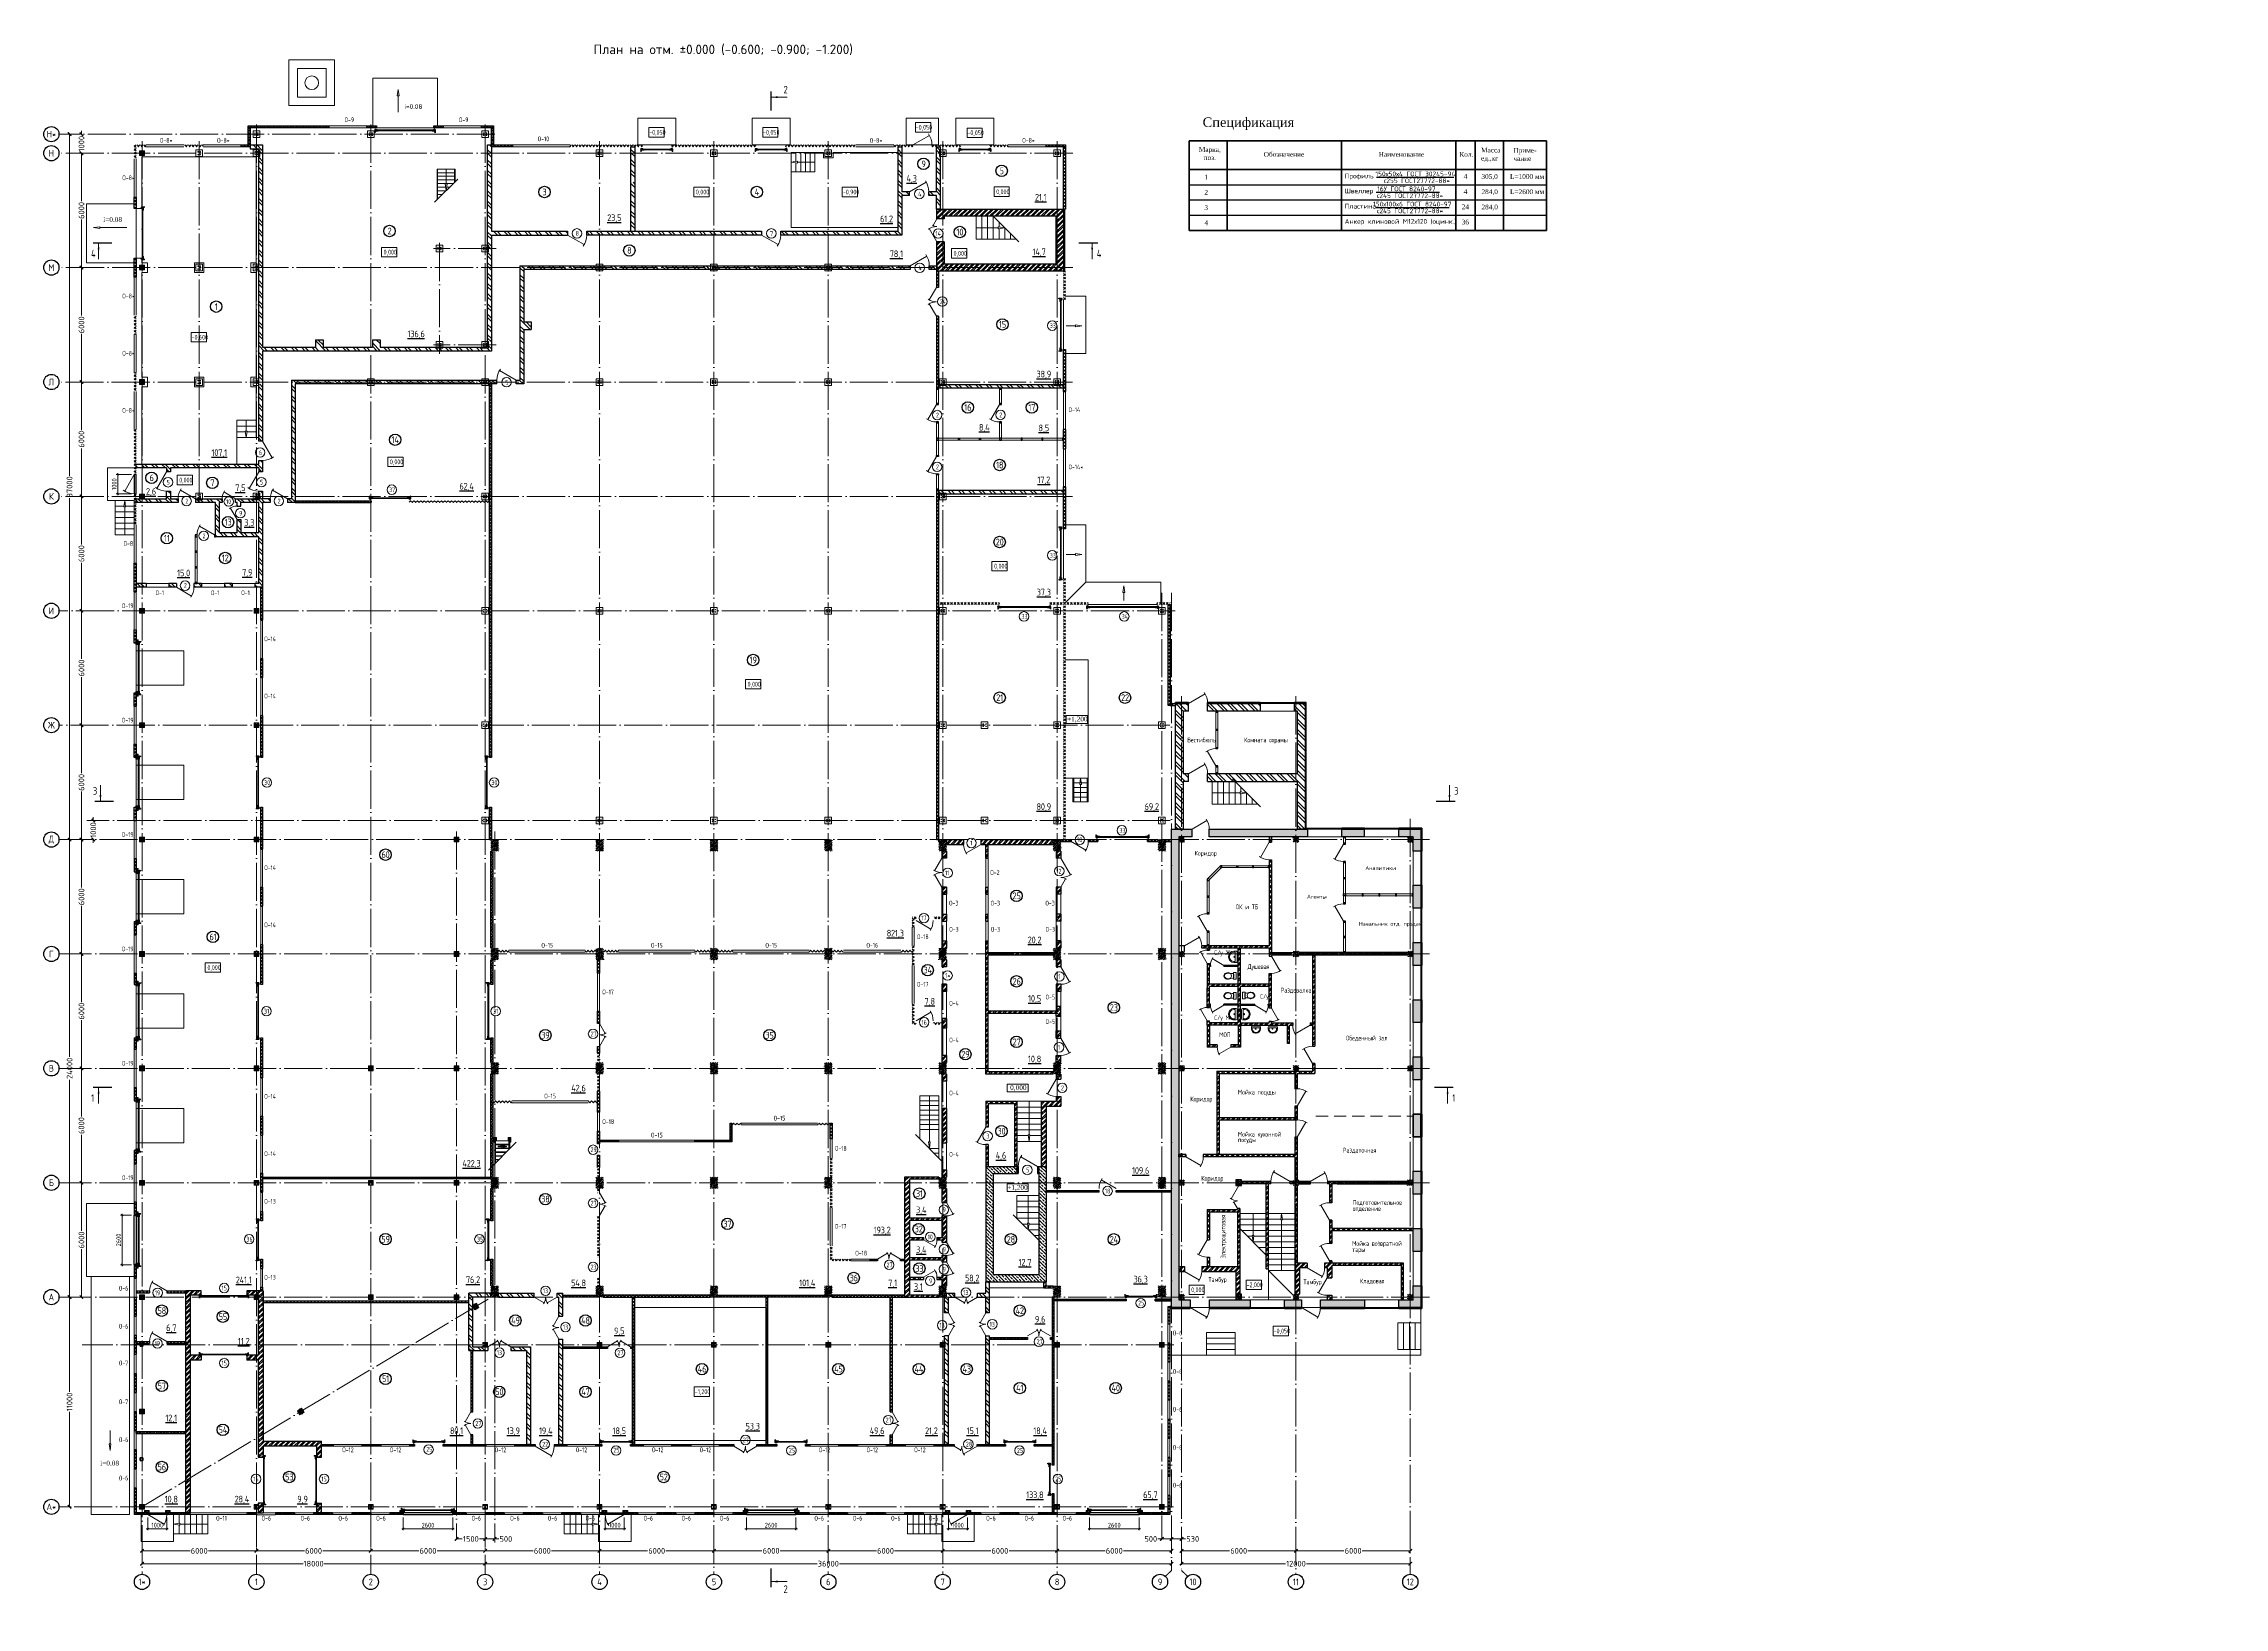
# Model space of a CAD drawing. Extents: x -965262 to 1142518, y -357520 to 71675.
# Drawn here: x -853614 to -739220, y -357520 to -275498 of the extents above; entities that cross this region are included whole.
import ezdxf
from ezdxf.enums import TextEntityAlignment as Align

# ---------------------------------------------------------------- set-up
doc = ezdxf.new("R2010")
doc.units = 0
doc.header["$LTSCALE"] = 10
doc.linetypes.add('DOTE', pattern=[2.42, 2, -0.2, 0.02, -0.2])
doc.linetypes.add('невидимая', pattern=[9.525, 6.35, -3.175])
doc.layers.get('0').update_dxf_attribs({"linetype": 'CONTINUOUS', "lineweight": 30})
doc.layers.get('Defpoints').update_dxf_attribs({"linetype": 'CONTINUOUS'})
doc.layers.add('DOTE', color=7, linetype='DOTE', lineweight=9)
doc.styles.add('2.5', font='times.ttf', dxfattribs={"height": 2.5})
doc.styles.add('GOST 2.304', font='isocpeur.ttf', dxfattribs={"width": 0.75, "height": 250})
doc.styles.add('GOST-2.304_Type-B', font='isocpeur.ttf', dxfattribs={"width": 0.9})
doc.styles.get("Standard").update_dxf_attribs({"font": 'isocpeur.ttf', "height": 300})
doc.styles.add('ГОСТ 2м', font='isocpeur.ttf', dxfattribs={"width": 0.8, "height": 250})
doc.styles.add('текст', font='times.ttf', dxfattribs={"height": 2.5})
doc.dimstyles.get("Standard").update_dxf_attribs({"dimscale": 100, "dimtxt": 300, "dimasz": 1.8, "dimexe": 1.8, "dimexo": 0.625, "dimgap": 0.9, "dimtad": 0, "dimdec": 0, "dimzin": 0, "dimdsep": 46, "dimtxsty": 'Standard', "dimblk": 'ARCHTICK', "dimcen": 0.9, "dimclrd": 256, "dimclre": 256, "dimclrt": 256, "dimadec": 0, "dimazin": 0, "dimtfac": 1, "dimtdec": 0, "dimtofl": 0, "dimtmove": 0, "dimatfit": 3, "dimfxl": 1, "dimtolj": 1, "dimtzin": 0, "dimlwd": 15, "dimlwe": 15, "dimarcsym": 0})
doc.dimstyles.new('ГОСТ 2м', dxfattribs={"dimtxt": 250, "dimasz": 100, "dimexe": 75, "dimexo": 150, "dimgap": 62.5, "dimtad": 1, "dimdec": 0, "dimtxsty": 'ГОСТ 2м', "dimblk": 'ARCHTICK', "dimcen": 150, "dimdle": 75, "dimclrd": 256, "dimclre": 256, "dimclrt": 256, "dimadec": 0, "dimazin": 0, "dimtfac": 1, "dimtdec": 0, "dimtmove": 0, "dimatfit": 3, "dimldrblk": 'OBLIQUE', "dimfxl": 1, "dimlwd": 15, "dimlwe": 15, "dimarcsym": 0})
pattern_1 = [(45, (-1267480.36, -422871.15), (-134.70384, 134.70384), []), (45, (-1267390.56, -422871.15), (-134.70384, 134.70384), [])]
pattern_2 = [(0, (-1765579.33, -506520.63), (0, 63.5), [])]
pattern_3 = [(135, (-828203.91, -390981.476), (-44.90128, -44.90128), []), (225, (-828203.91, -390981.476), (44.90128, -44.90128), [])]
pattern_4 = [(45, (-828203.91, -390981.48), (-89.80256, 89.80256), []), (45, (-828114.1, -390981.48), (-89.80256, 89.80256), [158.75, -31.75, 0, -31.75])]
pattern_5 = [(135, (-828203.91, -390981.48), (-89.80256, -89.80256), []), (135, (-828203.91, -390891.67), (-89.80256, -89.80256), [158.75, -31.75, 0, -31.75])]
pattern_6 = [(45, (-848633.73, -327574.3), (-89.8026, 89.8026), []), (135, (-848633.73, -327574.3), (-89.8026, -89.8026), [])]
pattern_7 = [(45, (-1002725.63, 617880.33), (-89.802561, 89.802561), []), (135, (-1002725.63, 617880.33), (-89.802561, -89.802561), [])]
pattern_8 = [(225, (-839310.99, -352126.09), (89.8026, -89.8026), []), (315, (-839310.99, -352126.09), (89.8026, 89.8026), [])]
pattern_9 = [(135, (-845431.22, -343938.05), (-89.8026, -89.8026), []), (225, (-845431.22, -343938.05), (89.8026, -89.8026), [])]

# ---------------------------------------------------------------- blocks, each defined once
blk = doc.blocks.new('MC2')
at = {"lineweight": 15}
for p, q in [((68127, 41566), (68127, 39900)), ((69794, 41566), (68127, 41566)), ((69794, 39900), (68127, 39900)), ((69794, 41566), (69794, 39900))]:
    blk.add_line(p, q, dxfattribs=at)
for p, q in [((69627, 41400), (68294, 41400)), ((68294, 41400), (68294, 41320)), ((68934, 41320), (68294, 41320)), ((68934, 40146), (68294, 40146)), ((68294, 40146), (68294, 40066)), ((69627, 40066), (68294, 40066)), ((68934, 41320), (68934, 40146)), ((69627, 41320), (68987, 41320)), ((68987, 41320), (68987, 40146)), ((69627, 40146), (68987, 40146)), ((69627, 41400), (69627, 41320)), ((69627, 40146), (69627, 40066))]:
    blk.add_line(p, q)
for centre in [(68527, 41033), (68527, 40433), (69394, 41033), (69394, 40433)]:
    blk.add_circle(centre, 107, dxfattribs=at)
blk = doc.blocks.new('MC2#1')
at = {"lineweight": 15}
for p, q in [((-47725, -10175), (-47475, -10175)), ((-47725, -10425), (-47725, -10175)), ((-47475, -10425), (-47475, -10175)), ((-47725, -10425), (-47475, -10425))]:
    blk.add_line(p, q, dxfattribs=at)
for p, q in [((-47700, -10200), (-47500, -10200)), ((-47700, -10212), (-47700, -10200)), ((-47700, -10212), (-47604, -10212)), ((-47604, -10388), (-47604, -10212)), ((-47596, -10388), (-47596, -10212)), ((-47596, -10212), (-47500, -10212)), ((-47500, -10212), (-47500, -10200)), ((-47700, -10400), (-47700, -10388)), ((-47700, -10388), (-47604, -10388)), ((-47700, -10400), (-47500, -10400)), ((-47596, -10388), (-47500, -10388)), ((-47500, -10400), (-47500, -10388))]:
    blk.add_line(p, q)
for centre, major_axis, start_param, end_param in [((-47645, -10235), (-11.3, -11.3), 0.7853982, 7.0685835), ((-47555, -10235), (-11.3, -11.3), 0.7853982, 7.0685835), ((-47645, -10365), (-11.3, 11.3), 2.3561945, 8.6393798), ((-47555, -10365), (-11.3, 11.3), 2.3561945, 8.6393798)]:
    blk.add_ellipse(centre, major_axis=major_axis, ratio=1, start_param=start_param, end_param=end_param, dxfattribs=at)
blk = doc.blocks.new('EC3')
at = {"lineweight": 15}
for p, q in [((67649, 6194), (67649, 4528)), ((68449, 6194), (67649, 6194)), ((68449, 4528), (67649, 4528)), ((68449, 6194), (68449, 4528))]:
    blk.add_line(p, q, dxfattribs=at)
for p, q in [((68382, 5694), (67715, 5694)), ((67715, 5694), (67715, 5028)), ((68382, 5028), (67715, 5028)), ((68382, 5694), (68382, 5028))]:
    blk.add_line(p, q)
for centre in [(68049, 5961), (68049, 4761)]:
    blk.add_circle(centre, 86.7, dxfattribs=at)
blk = doc.blocks.new('anchor.bolt')
for p, q in [((-0.1, 0), (-0.1, -0.7)), ((0.1, 0), (0.1, -0.1)), ((-0.1, 0), (-0.1, 0)), ((-0.1, 0), (0.1, -0.1)), ((0.1, -0.1), (-0.1, 0)), ((-0.1, -0.1), (-0.1, -0.1)), ((-0.1, -0.1), (0.1, -0.1)), ((0.1, -0.1), (-0.1, -0.1)), ((-0.1, -0.3), (-0.1, -0.2)), ((-0.1, -0.2), (-0.1, -0.2)), ((-0.1, -0.2), (0.1, -0.2)), ((0.1, -0.2), (-0.1, -0.2)), ((-0.1, -0.3), (0.1, -0.3)), ((0.1, -0.3), (-0.1, -0.3)), ((-0.1, -0.3), (-0.1, -0.3)), ((-0.1, -0.3), (0.1, -0.3)), ((0.1, -0.4), (-0.1, -0.3)), ((-0.1, -0.5), (-0.1, -0.4)), ((-0.1, -0.4), (-0.1, -0.4)), ((-0.1, -0.4), (0.1, -0.4)), ((0.1, -0.4), (-0.1, -0.4)), ((-0.1, -0.5), (0.1, -0.5)), ((0.1, -0.5), (-0.1, -0.5)), ((-0.1, -0.5), (-0.1, -0.5)), ((-0.1, -0.5), (0.1, -0.5)), ((0.1, -0.6), (-0.1, -0.5)), ((-0.1, -0.7), (-0.1, -0.6)), ((-0.1, -0.6), (-0.1, -0.6)), ((0, -0.6), (-0.1, -0.6)), ((-0.1, -0.6), (0.1, -0.6)), ((0.1, -0.6), (-0.1, -0.6)), ((-0.1, -0.6), (-0.1, -0.6)), ((0, -0.8), (-0.1, -0.7)), ((-0.1, -0.7), (0, -0.8)), ((0, -0.6), (0, -0.8)), ((0, -0.6), (0, -0.6)), ((0, -0.6), (0, -0.8)), ((0, -0.7), (0, -0.6)), ((0, -0.6), (0, -0.8)), ((0, -0.6), (0, -0.8)), ((0, -0.6), (0, -0.8)), ((0, -0.7), (0, -0.7)), ((0, -0.7), (0, -0.7)), ((0, -0.8), (0, -0.7)), ((0, -0.8), (0.1, -0.7)), ((0.1, -0.1), (0.1, -0.1)), ((0.1, -0.1), (0.1, -0.1)), ((0.1, -0.1), (0.1, -0.1)), ((0.1, -0.1), (0.1, -0.1)), ((0.1, -0.1), (0.1, -0.1)), ((0.1, -0.1), (0.1, -0.2)), ((0.1, -0.2), (0.1, -0.2)), ((0.1, -0.2), (0.1, -0.2)), ((0.1, -0.2), (0.1, -0.3)), ((0.1, -0.3), (0.1, -0.3)), ((0.1, -0.3), (0.1, -0.3)), ((0.1, -0.3), (0.1, -0.3)), ((0.1, -0.3), (0.1, -0.3)), ((0.1, -0.3), (0.1, -0.4)), ((0.1, -0.4), (0.1, -0.5)), ((0.1, -0.4), (0.1, -0.4)), ((0.1, -0.4), (0.1, -0.4)), ((0.1, -0.4), (0.1, -0.4)), ((0.1, -0.5), (0.1, -0.5)), ((0.1, -0.5), (0.1, -0.5)), ((0.1, -0.5), (0.1, -0.5)), ((0.1, -0.5), (0.1, -0.5)), ((0.1, -0.5), (0.1, -0.6)), ((0.1, -0.6), (0.1, -0.6)), ((0.1, -0.6), (0.1, -0.6)), ((0.1, -0.6), (0.1, -0.6)), ((0.1, -0.6), (0.1, -0.7))]:
    blk.add_line(p, q)
blk.add_arc((0.2, -0.6), 0.222, 187.9982, 219.836)
blk = doc.blocks.new('Крепеж_ворот')
at = {"lineweight": 15}
h = blk.add_hatch(dxfattribs=at)
h.set_pattern_fill('ANSI31', color=256, scale=2, angle=180)
h.set_pattern_definition([(225, (746089.599, 74802.7244), (4.49013, -4.49013), [])])
h.paths.add_polyline_path([(746087, 74804), (746087, 74802), (746091, 74802), (746094, 74802), (746094, 74804)], flags=17)
h.paths.add_polyline_path([(746116, 74802, 0.1651181), (746120, 74803), (746124, 74806, -0.3016893), (746131, 74807), (746135, 74805, 0.1300814), (746138, 74804), (746142, 74804), (746142, 74806), (746138, 74806, -0.130081), (746136, 74807), (746133, 74809, 0.3016885), (746123, 74808), (746118, 74805, -0.1651116), (746116, 74804), (746064, 74804, -0.414223), (746061, 74807), (746061, 74868), (746059, 74868), (746059, 74869), (746059, 74870), (746059, 74870), (746059, 74871), (746059, 74872), (746059, 74872), (746059, 74873), (746059, 74874), (746059, 74875), (746059, 74876), (746059, 74876), (746059, 74877), (746059, 74877), (746059, 74878), (746059, 74879), (746059, 74879), (746061, 74879), (746061, 74945), (746058, 74945), (746058, 74807, 0.4142198), (746064, 74802)])
h = blk.add_hatch(dxfattribs=at)
h.set_pattern_fill('ANSI31', color=256, scale=2, angle=90)
h.set_pattern_definition([(135, (736343.8085, 75928.334), (-4.490128, -4.490128), [])])
edge = h.paths.add_edge_path()
edge.add_ellipse((746065, 74838), major_axis=(-1.67, 1.67), ratio=1, start_angle=45, end_angle=135, ccw=False)
edge.add_line((746063, 74838), (746063, 74868))
edge.add_line((746063, 74868), (746061, 74868))
edge.add_line((746061, 74868), (746061, 74838))
edge.add_ellipse((746065, 74838), major_axis=(-2.89, 2.89), ratio=1, start_angle=45, end_angle=135)
edge.add_line((746065, 74834), (746097, 74834))
edge.add_line((746097, 74834), (746097, 74836))
edge.add_line((746097, 74836), (746065, 74836))
edge = h.paths.add_edge_path()
edge.add_ellipse((746065, 74890), major_axis=(2.89, 2.89), ratio=1, start_angle=106, end_angle=135)
edge.add_line((746061, 74890), (746061, 74879))
edge.add_line((746061, 74879), (746063, 74879))
edge.add_line((746063, 74879), (746063, 74890))
edge.add_ellipse((746065, 74890), major_axis=(-1.67, 1.67), ratio=1, start_angle=16, end_angle=45, ccw=False)
edge.add_line((746063, 74891), (746070, 74904))
edge.add_ellipse((746079, 74899), major_axis=(7.45, 7.45), ratio=1, start_angle=-3, end_angle=106, ccw=False)
edge.add_line((746087, 74906), (746097, 74894))
edge.add_line((746097, 74894), (746099, 74895))
edge.add_line((746099, 74895), (746088, 74907))
edge.add_ellipse((746079, 74899), major_axis=(8.67, 8.67), ratio=1, start_angle=-3, end_angle=106)
edge.add_line((746068, 74905), (746062, 74892))
h = blk.add_hatch(color=256, dxfattribs=at)
h.dxf.hatch_style = 1
h.paths.add_polyline_path([(746146, 74809), (746143, 74810, 0.1061301), (746142, 74810), (746136, 74809, -0.181324), (746135, 74810, 0.3356826), (746120, 74809, -0.1191262), (746119, 74809, 0.3716306), (746118, 74808), (746118, 74808, 0.4519087), (746119, 74807, 0.1243411), (746121, 74808, -0.3436176), (746134, 74808, 0.181324), (746137, 74808), (746143, 74808, -0.1104523), (746143, 74808), (746147, 74807, -0.7104966), (746147, 74805), (746143, 74804), (746136, 74804, -0.1789935), (746133, 74805, 0.3698338), (746130, 74805, -0.1789934), (746127, 74804), (746122, 74804, 0.120709), (746122, 74804), (746120, 74803, -0.0171471), (746119, 74802, 0.5387946), (746120, 74802), (746127, 74802, 0.2076077), (746131, 74804, -0.4339176), (746132, 74804, 0.2076081), (746135, 74802), (746143, 74802, 0.0797075), (746143, 74802), (746148, 74804, 0.4615023), (746149, 74807, -0.2508246), (746149, 74808, -0.1280386), (746173, 74816, 0.4166573), (746174, 74816), (746174, 74817, 0.4098488), (746173, 74817, 0.1272482)])
for p, q in [((746058, 74807), (746058, 74945)), ((746058, 74945), (746061, 74945)), ((746059, 74879), (746063, 74879)), ((746059, 74868), (746059, 74879)), ((746059, 74868), (746063, 74868)), ((746061, 74879), (746061, 74945)), ((746061, 74879), (746061, 74890)), ((746061, 74807), (746061, 74868)), ((746061, 74838), (746061, 74868)), ((746068, 74905), (746062, 74892)), ((746070, 74904), (746063, 74891)), ((746063, 74838), (746063, 74890)), ((746064, 74883), (746063, 74883)), ((746064, 74865), (746063, 74865)), ((746064, 74883), (746064, 74874)), ((746067, 74880), (746064, 74883)), ((746064, 74875), (746064, 74873)), ((746064, 74874), (746064, 74865)), ((746067, 74868), (746064, 74865)), ((746064, 74804), (746116, 74804)), ((746064, 74802), (746116, 74802)), ((746097, 74836), (746065, 74836)), ((746097, 74834), (746065, 74834)), ((746067, 74880), (746067, 74875)), ((746067, 74873), (746067, 74868)), ((746079, 74806), (746102, 74806)), ((746079, 74806), (746079, 74804)), ((746079, 74804), (746102, 74804)), ((746082, 74814), (746081, 74813)), ((746081, 74813), (746081, 74806)), ((746099, 74814), (746082, 74814)), ((746086, 74813), (746086, 74806)), ((746087, 74906), (746097, 74894)), ((746088, 74907), (746099, 74895)), ((746095, 74813), (746095, 74806)), ((746097, 74894), (746099, 74895)), ((746097, 74834), (746097, 74836)), ((746099, 74814), (746100, 74813)), ((746100, 74813), (746100, 74806)), ((746102, 74806), (746102, 74804)), ((746118, 74805), (746123, 74808)), ((746120, 74803), (746124, 74806)), ((746135, 74805), (746131, 74807)), ((746136, 74807), (746133, 74809)), ((746142, 74806), (746138, 74806)), ((746138, 74804), (746142, 74804)), ((746142, 74806), (746142, 74804)), ((746142, 74804), (746142, 74806)), ((746143, 74804), (746147, 74805)), ((746143, 74802), (746148, 74804)), ((746174, 74817), (746174, 74816))]:
    blk.add_line(p, q)
for p, q in [((746061, 74879), (746061, 74881)), ((746061, 74834), (746061, 74868)), ((746063, 74883), (746063, 74874)), ((746063, 74874), (746063, 74865)), ((746073, 74842), (746073, 74905)), ((746073, 74896), (746077, 74892)), ((746073, 74851), (746077, 74855)), ((746074, 74886), (746074, 74861)), ((746074, 74880), (746076, 74880)), ((746074, 74867), (746076, 74867)), ((746076, 74886), (746076, 74883)), ((746076, 74883), (746076, 74886)), ((746076, 74886), (746077, 74886)), ((746076, 74864), (746076, 74883)), ((746077, 74873), (746076, 74880)), ((746076, 74880), (746076, 74867)), ((746077, 74873), (746076, 74867)), ((746076, 74864), (746076, 74861)), ((746076, 74864), (746076, 74861)), ((746076, 74861), (746077, 74861)), ((746077, 74886), (746077, 74892)), ((746077, 74861), (746077, 74855)), ((746081, 74898), (746081, 74886)), ((746081, 74849), (746081, 74861)), ((746087, 74898), (746082, 74898)), ((746082, 74886), (746087, 74886)), ((746082, 74861), (746087, 74861)), ((746087, 74849), (746082, 74849)), ((746087, 74899), (746087, 74898)), ((746087, 74886), (746087, 74898)), ((746087, 74886), (746098, 74886)), ((746087, 74849), (746087, 74861)), ((746087, 74861), (746098, 74861)), ((746087, 74847), (746087, 74849)), ((746099, 74885), (746099, 74883)), ((746099, 74883), (746099, 74864)), ((746099, 74882), (746100, 74882)), ((746099, 74865), (746100, 74865)), ((746099, 74862), (746099, 74864)), ((746100, 74861), (746100, 74886)), ((746100, 74886), (746110, 74886)), ((746100, 74861), (746110, 74861)), ((746110, 74861), (746110, 74886)), ((746110, 74881), (746225, 74881)), ((746110, 74865), (746212, 74865)), ((746114, 74877), (746225, 74877)), ((746250, 74859), (746250, 74863))]:
    blk.add_line(p, q, dxfattribs=at)
at = {"lineweight": 15, "ltscale": 0.5}
for p, q in [((746076, 74886), (746074, 74886)), ((746076, 74861), (746074, 74861))]:
    blk.add_line(p, q, dxfattribs=at)
at = {"lineweight": 15, "extrusion": (-1.7375e-14, 1, 0)}
for p, q in [((746113, 74884), (746225, 74884)), ((746113, 74863), (746113, 74884)), ((746113, 74863), (746136, 74863)), ((746117, 74857), (746117, 74829)), ((746117, 74826), (746119, 74823)), ((746119, 74823), (746123, 74825)), ((746121, 74857), (746121, 74829)), ((746123, 74825), (746121, 74828)), ((746123, 74863), (746123, 74863)), ((746250, 74863), (746123, 74863)), ((746250, 74859), (746123, 74859)), ((746124, 74840), (746124, 74849)), ((746136, 74882), (746157, 74882)), ((746136, 74863), (746136, 74882)), ((746157, 74882), (746157, 74863)), ((746157, 74863), (746212, 74863))]:
    blk.add_line(p, q, dxfattribs=at)
at = {"lineweight": 15, "ltscale": 0.5, "extrusion": (-1.7375e-14, 1, 0)}
for p, q in [((746113, 74880), (746225, 74880)), ((746136, 74866), (746113, 74866)), ((746115, 74871), (746120, 74871)), ((746121, 74857), (746117, 74857)), ((746117, 74852), (746117, 74854)), ((746121, 74840), (746117, 74840)), ((746117, 74837), (746117, 74835)), ((746121, 74829), (746117, 74829)), ((746120, 74839), (746120, 74850)), ((746124, 74848), (746120, 74848)), ((746124, 74841), (746120, 74841)), ((746123, 74869), (746123, 74863)), ((746123, 74863), (746123, 74859)), ((746140, 74863), (746140, 74859)), ((746153, 74863), (746153, 74859)), ((746212, 74866), (746157, 74866)), ((746173, 74863), (746173, 74859))]:
    blk.add_line(p, q, dxfattribs=at)
at = {"lineweight": 15, "extrusion": (-2.77556e-16, -1, 0)}
for p, q in [((746225, 74866), (746114, 74866)), ((746128, 74866), (746128, 74863)), ((746138, 74866), (746138, 74863)), ((746164, 74866), (746164, 74863)), ((746174, 74866), (746174, 74863)), ((746201, 74866), (746201, 74863)), ((746210, 74866), (746210, 74863)), ((746225, 74884), (746225, 74863))]:
    blk.add_line(p, q, dxfattribs=at)
at = {"extrusion": (-1, -4.26669e-14, 0)}
for p, q in [((746118, 74808), (746118, 74808)), ((746136, 74809), (746142, 74810)), ((746143, 74808), (746137, 74808)), ((746143, 74810), (746146, 74809)), ((746147, 74807), (746143, 74808))]:
    blk.add_line(p, q, dxfattribs=at)
at = {"extrusion": (-1, -4.2422e-14, 1.22461e-16)}
for p, q in [((746119, 74803), (746122, 74804)), ((746127, 74802), (746120, 74802)), ((746122, 74804), (746127, 74804)), ((746143, 74802), (746135, 74802)), ((746136, 74804), (746143, 74804))]:
    blk.add_line(p, q, dxfattribs=at)
for centre, radius, start, end in [((746064, 74807), 5.62, 180, 270), ((746064, 74807), 3.11, 180, 270), ((746082, 74804), 10.4, 68.27529, 87.87816), ((746091, 74798), 16.2, 73.30599, 107.29197), ((746099, 74804), 10.4, 92.12184, 111.72471), ((746116, 74807), 3.11, 270, 307.50429), ((746116, 74807), 5.62, 270, 307.50429), ((746119, 74808), 0.586, 91.72469, 173.27112), ((746119, 74807), 0.586, 173.27112, 270.54696), ((746118, 74812), 3.52, 271.72469, 298.89834), ((746118, 74812), 5.21, 270.54696, 298.89834), ((746128, 74799), 12.4, 54.89026, 129.11428), ((746128, 74799), 10.7, 54.89026, 130.74476), ((746128, 74801), 8.97, 60.35337, 127.50429), ((746128, 74801), 8.97, 60.35337, 127.50429), ((746128, 74801), 8.97, 60.35337, 127.50429), ((746128, 74801), 6.46, 60.35337, 127.50429), ((746136, 74811), 3.54, 234.89026, 276), ((746136, 74811), 1.86, 234.89026, 276), ((746138, 74810), 5.62, 240.35337, 270), ((746138, 74810), 3.11, 240.35337, 270), ((746143, 74810), 0.292, 71.76748, 96), ((746143, 74808), 0.292, 70.78733, 96), ((746176, 74761), 56.8, 93.28053, 122.28779), ((746147, 74806), 0.562, 289.21267, 70.78733), ((746147, 74806), 2.25, 288.22907, 27.3228), ((746176, 74765), 50.3, 93.65928, 122.84475), ((746150, 74807), 0.586, 151, 207.3228), ((746173, 74817), 0.6, 4.13569, 93.28053), ((746173, 74816), 0.6, 273.65928, 4.13569)]:
    blk.add_arc(centre, radius, start, end)
at = {"lineweight": 15}
for centre, radius, start, end in [((746079, 74899), 8.28, 0, 136.00967), ((746079, 74847), 8.28, 223.99033, 0), ((746077, 74883), 0.956, 180, 270), ((746077, 74883), 0.75, 180, 270), ((746077, 74864), 0.956, 90, 180), ((746077, 74864), 0.75, 90, 180), ((746076, 74892), 0.375, 0, 45), ((746076, 74855), 0.375, 315, 0), ((746082, 74898), 0.375, 91, 180), ((746082, 74886), 0.75, 180, 270), ((746082, 74861), 0.75, 90, 180), ((746082, 74849), 0.375, 180, 269), ((746098, 74885), 0.375, 0, 90), ((746098, 74862), 0.375, 270, 0), ((746123, 74857), 5.92, 90, 180), ((746123, 74829), 5.92, 180, 199.64644), ((746123, 74857), 1.87, 90, 180), ((746129, 74855), 8.15, 194.99861, 233.92136), ((746129, 74833), 8.15, 126.07864, 165.00139), ((746123, 74829), 1.87, 180, 185.53127)]:
    blk.add_arc(centre, radius, start, end, dxfattribs=at)
at = {"lineweight": 15, "ltscale": 0.5}
for centre, radius, start, end in [((746119, 74852), 2.25, 195, 270), ((746119, 74836), 2.25, 90, 165), ((746119, 74850), 0.375, 0, 90), ((746119, 74839), 0.375, 270, 0)]:
    blk.add_arc(centre, radius, start, end, dxfattribs=at)
at = {"extrusion": (-1.22461e-16, -5.20252e-30, -1)}
for centre, radius, start, end in [((-746120, 74802), 0.187, 270, 62.46874), ((-746122, 74803), 0.586, 62.46874, 90), ((-746127, 74809), 4.69, 229.40766, 270), ((-746127, 74807), 4.69, 223.08626, 270), ((-746131, 74803), 2.32, 49.40766, 130.59234), ((-746131, 74803), 0.637, 43.08626, 136.91374), ((-746135, 74807), 4.69, 270, 316.91374), ((-746136, 74809), 4.69, 270, 310.59234), ((-746143, 74804), 0.292, 250.78733, 270), ((-746143, 74802), 0.292, 251.77093, 270)]:
    blk.add_arc(centre, radius, start, end, dxfattribs=at)
at = {"extrusion": (0, 0, -1)}
for centre, major_axis, start_param, end_param in [((746065, 74890), (2.89, 2.89), 3.9269908, 4.4331363), ((746065, 74838), (-2.89, 2.89), 3.9269908, 5.4977871), ((746065, 74890), (-1.67, 1.67), 5.4977871, 6.0039326), ((746065, 74838), (-1.67, 1.67), 3.9269908, 5.4977871), ((746079, 74899), (8.67, 8.67), 4.4331363, 6.3355452), ((746079, 74899), (7.45, 7.45), 4.4331363, 6.3355452)]:
    blk.add_ellipse(centre, major_axis=major_axis, ratio=1, start_param=start_param, end_param=end_param, dxfattribs=at)
for points in [[(746067, 74875), (746066, 74875), (746064, 74875)], [(746064, 74873), (746066, 74873), (746067, 74873)]]:
    blk.add_rational_spline(points, [1, 1.01284142743, 1], degree=2)
at = {"lineweight": 15, "ltscale": 0.5}
for points, knots in [([(746115, 74871), (746115, 74871), (746114, 74871), (746114, 74871), (746114, 74872), (746113, 74872), (746113, 74872), (746113, 74873), (746113, 74873), (746113, 74873)], [0.371413523, 0.371413523, 0.371413523, 0.371413523, 0.394025707, 0.394025707, 0.416637891, 0.416637891, 0.439595232, 0.439595232, 0.462552572, 0.462552572, 0.462552572, 0.462552572]), ([(746123, 74869), (746123, 74869), (746123, 74869), (746122, 74870), (746122, 74870), (746122, 74871), (746122, 74871), (746121, 74871), (746121, 74871), (746120, 74871)], [0.280274474, 0.280274474, 0.280274474, 0.280274474, 0.303231815, 0.303231815, 0.326189156, 0.326189156, 0.348801339, 0.348801339, 0.371413523, 0.371413523, 0.371413523, 0.371413523])]:
    blk.add_open_spline(points, degree=3, knots=knots, dxfattribs=at)
at = {"lineweight": 15}
for points in [[(746117, 74827), (746117, 74827), (746117, 74826), (746117, 74826)], [(746121, 74828), (746121, 74828), (746121, 74828), (746121, 74829)]]:
    blk.add_open_spline(points, degree=3, dxfattribs=at)
at = {"xscale": -50.80000000000001, "yscale": 50.80000000000001, "zscale": 50.80000000000001}
blk.add_blockref('anchor.bolt', (746091, 74804), dxfattribs=at)
blk = doc.blocks.new('_ArchTick')
at = {"color": 0, "linetype": 'ByBlock', "lineweight": 0, "const_width": 0.4}
blk.add_lwpolyline([(-0.5, -0.5), (0.5, 0.5)], dxfattribs=at)
blk = doc.blocks.new('*D2672')
at = {"lineweight": 15, "transparency": 16777216}
for p, q in [((-831952, -353867), (-831952, -353750)), ((-831952, -353930), (-831652, -353930)), ((-830452, -353930), (-830752, -353930)), ((-830452, -353867), (-830452, -353750))]:
    blk.add_line(p, q, dxfattribs=at)
at = {"layer": 'Defpoints', "color": 0, "lineweight": 30, "transparency": 16777216}
for p in [(-831952, -353930, -1451), (-830452, -353930), (-830452, -353930)]:
    blk.add_point(p, dxfattribs=at)
at = {"lineweight": 15, "transparency": 16777216, "xscale": 180, "yscale": 180, "zscale": 180, "rotation": 180}
blk.add_blockref('_ArchTick', (-831952, -353930), dxfattribs=at)
at = {"lineweight": 15, "transparency": 16777216, "xscale": 180, "yscale": 180, "zscale": 180}
blk.add_blockref('_ArchTick', (-830452, -353930), dxfattribs=at)
at = {"lineweight": 15, "transparency": 16777216, "insert": (-831202, -353930), "char_height": 300, "attachment_point": 5}
blk.add_mtext('\\A1;1500', dxfattribs=at)
blk = doc.blocks.new('*D2673')
at = {"lineweight": 15, "transparency": 16777216}
for p, q in [((-830452, -353930), (-829952, -353930)), ((-830452, -353992), (-830452, -354110)), ((-829952, -353930), (-829742, -353930)), ((-829952, -353992), (-829952, -354110))]:
    blk.add_line(p, q, dxfattribs=at)
at = {"layer": 'Defpoints', "color": 0, "lineweight": 30, "transparency": 16777216}
for p in [(-830452, -353930, 1451), (-830452, -353930), (-829952, -353930, -1451)]:
    blk.add_point(p, dxfattribs=at)
at = {"lineweight": 15, "transparency": 16777216, "xscale": 180, "yscale": 180, "zscale": 180, "rotation": 180}
blk.add_blockref('_ArchTick', (-830452, -353930), dxfattribs=at)
at = {"lineweight": 15, "transparency": 16777216, "xscale": 180, "yscale": 180, "zscale": 180}
blk.add_blockref('_ArchTick', (-829952, -353930), dxfattribs=at)
at = {"lineweight": 15, "transparency": 16777216, "insert": (-829367, -353930), "char_height": 300, "attachment_point": 5}
blk.add_mtext('\\A1;500', dxfattribs=at)
blk = doc.blocks.new('*D2674')
at = {"lineweight": 15, "transparency": 16777216}
for p, q in [((-787922, -354490), (-787922, -354373)), ((-787922, -354553), (-785402, -354553)), ((-781922, -354553), (-784442, -354553)), ((-781922, -354490), (-781922, -354373))]:
    blk.add_line(p, q, dxfattribs=at)
at = {"layer": 'Defpoints', "color": 0, "lineweight": 30, "transparency": 16777216}
for p in [(-787922, -354553), (-787922, -354553), (-781922, -354553)]:
    blk.add_point(p, dxfattribs=at)
at = {"lineweight": 15, "transparency": 16777216, "xscale": 180, "yscale": 180, "zscale": 180, "rotation": 180}
blk.add_blockref('_ArchTick', (-787922, -354553), dxfattribs=at)
at = {"lineweight": 15, "transparency": 16777216, "xscale": 180, "yscale": 180, "zscale": 180}
blk.add_blockref('_ArchTick', (-781922, -354553), dxfattribs=at)
at = {"lineweight": 15, "transparency": 16777216, "insert": (-784922, -354553), "char_height": 300, "attachment_point": 5}
blk.add_mtext('\\A1;6000', dxfattribs=at)
blk = doc.blocks.new('*D2675')
at = {"lineweight": 15, "transparency": 16777216}
for p, q in [((-793922, -354490), (-793922, -354373)), ((-793922, -354553), (-791402, -354553)), ((-787922, -354553), (-790442, -354553)), ((-787922, -354490), (-787922, -354373))]:
    blk.add_line(p, q, dxfattribs=at)
at = {"layer": 'Defpoints', "color": 0, "lineweight": 30, "transparency": 16777216}
for p in [(-793922, -354553), (-793922, -354553), (-787922, -354553)]:
    blk.add_point(p, dxfattribs=at)
at = {"lineweight": 15, "transparency": 16777216, "xscale": 180, "yscale": 180, "zscale": 180, "rotation": 180}
blk.add_blockref('_ArchTick', (-793922, -354553), dxfattribs=at)
at = {"lineweight": 15, "transparency": 16777216, "xscale": 180, "yscale": 180, "zscale": 180}
blk.add_blockref('_ArchTick', (-787922, -354553), dxfattribs=at)
at = {"lineweight": 15, "transparency": 16777216, "insert": (-790922, -354553), "char_height": 300, "attachment_point": 5}
blk.add_mtext('\\A1;6000', dxfattribs=at)
blk = doc.blocks.new('*D2676')
at = {"lineweight": 15, "transparency": 16777216}
for p, q in [((-800452, -354490), (-800452, -354373)), ((-800452, -354553), (-797932, -354553)), ((-794452, -354553), (-796972, -354553)), ((-794452, -354490), (-794452, -354373))]:
    blk.add_line(p, q, dxfattribs=at)
at = {"layer": 'Defpoints', "color": 0, "lineweight": 30, "transparency": 16777216}
for p in [(-800452, -354553), (-800452, -354553), (-794452, -354553)]:
    blk.add_point(p, dxfattribs=at)
at = {"lineweight": 15, "transparency": 16777216, "xscale": 180, "yscale": 180, "zscale": 180, "rotation": 180}
blk.add_blockref('_ArchTick', (-800452, -354553), dxfattribs=at)
at = {"lineweight": 15, "transparency": 16777216, "xscale": 180, "yscale": 180, "zscale": 180}
blk.add_blockref('_ArchTick', (-794452, -354553), dxfattribs=at)
at = {"lineweight": 15, "transparency": 16777216, "insert": (-797452, -354553), "char_height": 300, "attachment_point": 5}
blk.add_mtext('\\A1;6000', dxfattribs=at)
blk = doc.blocks.new('*D2677')
at = {"lineweight": 15, "transparency": 16777216}
for p, q in [((-794452, -353867), (-794452, -353750)), ((-794452, -353930), (-793922, -353930)), ((-793922, -353867), (-793922, -353750)), ((-793922, -353930), (-793712, -353930))]:
    blk.add_line(p, q, dxfattribs=at)
at = {"layer": 'Defpoints', "color": 0, "lineweight": 30, "transparency": 16777216}
for p in [(-794452, -353930), (-794452, -353930), (-793922, -353930)]:
    blk.add_point(p, dxfattribs=at)
at = {"lineweight": 15, "transparency": 16777216, "xscale": 180, "yscale": 180, "zscale": 180, "rotation": 180}
blk.add_blockref('_ArchTick', (-794452, -353930), dxfattribs=at)
at = {"lineweight": 15, "transparency": 16777216, "xscale": 180, "yscale": 180, "zscale": 180}
blk.add_blockref('_ArchTick', (-793922, -353930), dxfattribs=at)
at = {"lineweight": 15, "transparency": 16777216, "insert": (-793337, -353930), "char_height": 300, "attachment_point": 5}
blk.add_mtext('\\A1;530', dxfattribs=at)
blk = doc.blocks.new('*D2678')
at = {"lineweight": 15, "transparency": 16777216}
for p, q in [((-794952, -353930), (-795162, -353930)), ((-794952, -353867), (-794952, -353750)), ((-794452, -353930), (-794952, -353930)), ((-794452, -353867), (-794452, -353750))]:
    blk.add_line(p, q, dxfattribs=at)
at = {"layer": 'Defpoints', "color": 0, "lineweight": 30, "transparency": 16777216}
for p in [(-794952, -353930, -1451), (-794452, -353930), (-794452, -353930)]:
    blk.add_point(p, dxfattribs=at)
at = {"lineweight": 15, "transparency": 16777216, "xscale": 180, "yscale": 180, "zscale": 180, "rotation": 180}
blk.add_blockref('_ArchTick', (-794952, -353930), dxfattribs=at)
at = {"lineweight": 15, "transparency": 16777216, "xscale": 180, "yscale": 180, "zscale": 180}
blk.add_blockref('_ArchTick', (-794452, -353930), dxfattribs=at)
at = {"lineweight": 15, "transparency": 16777216, "insert": (-795537, -353930), "char_height": 300, "attachment_point": 5}
blk.add_mtext('\\A1;500', dxfattribs=at)
blk = doc.blocks.new('*D2679')
at = {"lineweight": 15, "transparency": 16777216}
for p, q in [((-793922, -355165), (-793922, -355048)), ((-793922, -355228), (-788477, -355228)), ((-781922, -355228), (-787367, -355228)), ((-781922, -355165), (-781922, -355048))]:
    blk.add_line(p, q, dxfattribs=at)
at = {"layer": 'Defpoints', "color": 0, "lineweight": 30, "transparency": 16777216}
for p in [(-793922, -355228), (-781922, -355228), (-781922, -355228)]:
    blk.add_point(p, dxfattribs=at)
at = {"lineweight": 15, "transparency": 16777216, "xscale": 180, "yscale": 180, "zscale": 180, "rotation": 180}
blk.add_blockref('_ArchTick', (-793922, -355228), dxfattribs=at)
at = {"lineweight": 15, "transparency": 16777216, "xscale": 180, "yscale": 180, "zscale": 180}
blk.add_blockref('_ArchTick', (-781922, -355228), dxfattribs=at)
at = {"lineweight": 15, "transparency": 16777216, "insert": (-787922, -355228), "char_height": 300, "attachment_point": 5}
blk.add_mtext('\\A1;12000', dxfattribs=at)
blk = doc.blocks.new('*D2680')
at = {"lineweight": 15, "transparency": 16777216}
for p, q in [((-806452, -354490), (-806452, -354373)), ((-806452, -354553), (-803932, -354553)), ((-800452, -354553), (-802972, -354553)), ((-800452, -354490), (-800452, -354373))]:
    blk.add_line(p, q, dxfattribs=at)
at = {"layer": 'Defpoints', "color": 0, "lineweight": 30, "transparency": 16777216}
for p in [(-806452, -354553), (-806452, -354553), (-800452, -354553)]:
    blk.add_point(p, dxfattribs=at)
at = {"lineweight": 15, "transparency": 16777216, "xscale": 180, "yscale": 180, "zscale": 180, "rotation": 180}
blk.add_blockref('_ArchTick', (-806452, -354553), dxfattribs=at)
at = {"lineweight": 15, "transparency": 16777216, "xscale": 180, "yscale": 180, "zscale": 180}
blk.add_blockref('_ArchTick', (-800452, -354553), dxfattribs=at)
at = {"lineweight": 15, "transparency": 16777216, "insert": (-803452, -354553), "char_height": 300, "attachment_point": 5}
blk.add_mtext('\\A1;6000', dxfattribs=at)
blk = doc.blocks.new('*D2681')
at = {"lineweight": 15, "transparency": 16777216}
for p, q in [((-812452, -354490), (-812452, -354373)), ((-812452, -354553), (-809932, -354553)), ((-806452, -354553), (-808972, -354553)), ((-806452, -354490), (-806452, -354373))]:
    blk.add_line(p, q, dxfattribs=at)
at = {"layer": 'Defpoints', "color": 0, "lineweight": 30, "transparency": 16777216}
for p in [(-812452, -354553), (-812452, -354553), (-806452, -354553)]:
    blk.add_point(p, dxfattribs=at)
at = {"lineweight": 15, "transparency": 16777216, "xscale": 180, "yscale": 180, "zscale": 180, "rotation": 180}
blk.add_blockref('_ArchTick', (-812452, -354553), dxfattribs=at)
at = {"lineweight": 15, "transparency": 16777216, "xscale": 180, "yscale": 180, "zscale": 180}
blk.add_blockref('_ArchTick', (-806452, -354553), dxfattribs=at)
at = {"lineweight": 15, "transparency": 16777216, "insert": (-809452, -354553), "char_height": 300, "attachment_point": 5}
blk.add_mtext('\\A1;6000', dxfattribs=at)
blk = doc.blocks.new('*D2682')
at = {"lineweight": 15, "transparency": 16777216}
for p, q in [((-818452, -354490), (-818452, -354373)), ((-818452, -354553), (-815932, -354553)), ((-812452, -354553), (-814972, -354553)), ((-812452, -354490), (-812452, -354373))]:
    blk.add_line(p, q, dxfattribs=at)
at = {"layer": 'Defpoints', "color": 0, "lineweight": 30, "transparency": 16777216}
for p in [(-818452, -354553), (-818452, -354553), (-812452, -354553)]:
    blk.add_point(p, dxfattribs=at)
at = {"lineweight": 15, "transparency": 16777216, "xscale": 180, "yscale": 180, "zscale": 180, "rotation": 180}
blk.add_blockref('_ArchTick', (-818452, -354553), dxfattribs=at)
at = {"lineweight": 15, "transparency": 16777216, "xscale": 180, "yscale": 180, "zscale": 180}
blk.add_blockref('_ArchTick', (-812452, -354553), dxfattribs=at)
at = {"lineweight": 15, "transparency": 16777216, "insert": (-815452, -354553), "char_height": 300, "attachment_point": 5}
blk.add_mtext('\\A1;6000', dxfattribs=at)
blk = doc.blocks.new('*D2683')
at = {"lineweight": 15, "transparency": 16777216}
for p, q in [((-824452, -354490), (-824452, -354373)), ((-824452, -354553), (-821932, -354553)), ((-818452, -354553), (-820972, -354553)), ((-818452, -354490), (-818452, -354373))]:
    blk.add_line(p, q, dxfattribs=at)
at = {"layer": 'Defpoints', "color": 0, "lineweight": 30, "transparency": 16777216}
for p in [(-824452, -354553), (-824452, -354553), (-818452, -354553)]:
    blk.add_point(p, dxfattribs=at)
at = {"lineweight": 15, "transparency": 16777216, "xscale": 180, "yscale": 180, "zscale": 180, "rotation": 180}
blk.add_blockref('_ArchTick', (-824452, -354553), dxfattribs=at)
at = {"lineweight": 15, "transparency": 16777216, "xscale": 180, "yscale": 180, "zscale": 180}
blk.add_blockref('_ArchTick', (-818452, -354553), dxfattribs=at)
at = {"lineweight": 15, "transparency": 16777216, "insert": (-821452, -354553), "char_height": 300, "attachment_point": 5}
blk.add_mtext('\\A1;6000', dxfattribs=at)
blk = doc.blocks.new('*D2684')
at = {"lineweight": 15, "transparency": 16777216}
for p, q in [((-830452, -354490), (-830452, -354373)), ((-830452, -354553), (-827932, -354553)), ((-824452, -354553), (-826972, -354553)), ((-824452, -354490), (-824452, -354373))]:
    blk.add_line(p, q, dxfattribs=at)
at = {"layer": 'Defpoints', "color": 0, "lineweight": 30, "transparency": 16777216}
for p in [(-830452, -354553), (-830452, -354553), (-824452, -354553)]:
    blk.add_point(p, dxfattribs=at)
at = {"lineweight": 15, "transparency": 16777216, "xscale": 180, "yscale": 180, "zscale": 180, "rotation": 180}
blk.add_blockref('_ArchTick', (-830452, -354553), dxfattribs=at)
at = {"lineweight": 15, "transparency": 16777216, "xscale": 180, "yscale": 180, "zscale": 180}
blk.add_blockref('_ArchTick', (-824452, -354553), dxfattribs=at)
at = {"lineweight": 15, "transparency": 16777216, "insert": (-827452, -354553), "char_height": 300, "attachment_point": 5}
blk.add_mtext('\\A1;6000', dxfattribs=at)
blk = doc.blocks.new('*D2685')
at = {"lineweight": 15, "transparency": 16777216}
for p, q in [((-836452, -354490), (-836452, -354373)), ((-836452, -354553), (-833932, -354553)), ((-830452, -354553), (-832972, -354553)), ((-830452, -354490), (-830452, -354373))]:
    blk.add_line(p, q, dxfattribs=at)
at = {"layer": 'Defpoints', "color": 0, "lineweight": 30, "transparency": 16777216}
for p in [(-836452, -354553), (-836452, -354553), (-830452, -354553)]:
    blk.add_point(p, dxfattribs=at)
at = {"lineweight": 15, "transparency": 16777216, "xscale": 180, "yscale": 180, "zscale": 180, "rotation": 180}
blk.add_blockref('_ArchTick', (-836452, -354553), dxfattribs=at)
at = {"lineweight": 15, "transparency": 16777216, "xscale": 180, "yscale": 180, "zscale": 180}
blk.add_blockref('_ArchTick', (-830452, -354553), dxfattribs=at)
at = {"lineweight": 15, "transparency": 16777216, "insert": (-833452, -354553), "char_height": 300, "attachment_point": 5}
blk.add_mtext('\\A1;6000', dxfattribs=at)
blk = doc.blocks.new('*D2686')
at = {"lineweight": 15, "transparency": 16777216}
for p, q in [((-842452, -354490), (-842452, -354373)), ((-842452, -354553), (-839932, -354553)), ((-836452, -354553), (-838972, -354553)), ((-836452, -354490), (-836452, -354373))]:
    blk.add_line(p, q, dxfattribs=at)
at = {"layer": 'Defpoints', "color": 0, "lineweight": 30, "transparency": 16777216}
for p in [(-842452, -354553), (-842452, -354553), (-836452, -354553)]:
    blk.add_point(p, dxfattribs=at)
at = {"lineweight": 15, "transparency": 16777216, "xscale": 180, "yscale": 180, "zscale": 180, "rotation": 180}
blk.add_blockref('_ArchTick', (-842452, -354553), dxfattribs=at)
at = {"lineweight": 15, "transparency": 16777216, "xscale": 180, "yscale": 180, "zscale": 180}
blk.add_blockref('_ArchTick', (-836452, -354553), dxfattribs=at)
at = {"lineweight": 15, "transparency": 16777216, "insert": (-839452, -354553), "char_height": 300, "attachment_point": 5}
blk.add_mtext('\\A1;6000', dxfattribs=at)
blk = doc.blocks.new('*D2687')
at = {"lineweight": 15, "transparency": 16777216}
for p, q in [((-848452, -354490), (-848452, -354373)), ((-848452, -354553), (-845932, -354553)), ((-842452, -354553), (-844972, -354553)), ((-842452, -354490), (-842452, -354373))]:
    blk.add_line(p, q, dxfattribs=at)
at = {"layer": 'Defpoints', "color": 0, "lineweight": 30, "transparency": 16777216}
for p in [(-848452, -354553), (-848452, -354553), (-842452, -354553)]:
    blk.add_point(p, dxfattribs=at)
at = {"lineweight": 15, "transparency": 16777216, "xscale": 180, "yscale": 180, "zscale": 180, "rotation": 180}
blk.add_blockref('_ArchTick', (-848452, -354553), dxfattribs=at)
at = {"lineweight": 15, "transparency": 16777216, "xscale": 180, "yscale": 180, "zscale": 180}
blk.add_blockref('_ArchTick', (-842452, -354553), dxfattribs=at)
at = {"lineweight": 15, "transparency": 16777216, "insert": (-845452, -354553), "char_height": 300, "attachment_point": 5}
blk.add_mtext('\\A1;6000', dxfattribs=at)
blk = doc.blocks.new('*D2688')
at = {"lineweight": 15, "transparency": 16777216}
for p, q in [((-848452, -355165), (-848452, -355048)), ((-848452, -355228), (-840007, -355228)), ((-830452, -355228), (-838897, -355228)), ((-830452, -355165), (-830452, -355048))]:
    blk.add_line(p, q, dxfattribs=at)
at = {"layer": 'Defpoints', "color": 0, "lineweight": 30, "transparency": 16777216}
for p in [(-848452, -355228), (-830452, -355228), (-830452, -355228)]:
    blk.add_point(p, dxfattribs=at)
at = {"lineweight": 15, "transparency": 16777216, "xscale": 180, "yscale": 180, "zscale": 180, "rotation": 180}
blk.add_blockref('_ArchTick', (-848452, -355228), dxfattribs=at)
at = {"lineweight": 15, "transparency": 16777216, "xscale": 180, "yscale": 180, "zscale": 180}
blk.add_blockref('_ArchTick', (-830452, -355228), dxfattribs=at)
at = {"lineweight": 15, "transparency": 16777216, "insert": (-839452, -355228), "char_height": 300, "attachment_point": 5}
blk.add_mtext('\\A1;18000', dxfattribs=at)
blk = doc.blocks.new('*D2689')
at = {"lineweight": 15, "transparency": 16777216}
for p, q in [((-830452, -355165), (-830452, -355048)), ((-830452, -355228), (-813037, -355228)), ((-794452, -355228), (-811867, -355228)), ((-794452, -355165), (-794452, -355048))]:
    blk.add_line(p, q, dxfattribs=at)
at = {"layer": 'Defpoints', "color": 0, "lineweight": 30, "transparency": 16777216}
for p in [(-830452, -355228), (-794452, -355228, -1451), (-794452, -355228)]:
    blk.add_point(p, dxfattribs=at)
at = {"lineweight": 15, "transparency": 16777216, "xscale": 180, "yscale": 180, "zscale": 180, "rotation": 180}
blk.add_blockref('_ArchTick', (-830452, -355228), dxfattribs=at)
at = {"lineweight": 15, "transparency": 16777216, "xscale": 180, "yscale": 180, "zscale": 180}
blk.add_blockref('_ArchTick', (-794452, -355228), dxfattribs=at)
at = {"lineweight": 15, "transparency": 16777216, "insert": (-812452, -355228), "char_height": 300, "attachment_point": 5}
blk.add_mtext('\\A1;36000', dxfattribs=at)
blk = doc.blocks.new('*D2690')
at = {"lineweight": 15, "transparency": 16777216}
for p, q in [((-852315, -341247), (-852433, -341247)), ((-852253, -341247), (-852253, -346222)), ((-852253, -352247), (-852253, -347272)), ((-852315, -352247), (-852433, -352247))]:
    blk.add_line(p, q, dxfattribs=at)
at = {"layer": 'Defpoints', "color": 0, "lineweight": 30, "transparency": 16777216}
for p in [(-852253, -341247, -1451), (-852253, -352247), (-852253, -352247)]:
    blk.add_point(p, dxfattribs=at)
at = {"lineweight": 15, "transparency": 16777216, "xscale": 180, "yscale": 180, "zscale": 180}
for p, rotation in [((-852253, -341247), 90), ((-852253, -352247), 270)]:
    blk.add_blockref('_ArchTick', p, dxfattribs=dict(at, rotation=rotation))
at = {"lineweight": 15, "transparency": 16777216, "insert": (-852253, -346747), "char_height": 300, "attachment_point": 5, "rotation": 90}
blk.add_mtext('\\A1;11000', dxfattribs=at)
blk = doc.blocks.new('*D2691')
at = {"lineweight": 15, "transparency": 16777216}
for p, q in [((-851692, -335247), (-851810, -335247)), ((-851630, -335247), (-851630, -337767)), ((-851630, -341247), (-851630, -338727)), ((-851692, -341247), (-851810, -341247))]:
    blk.add_line(p, q, dxfattribs=at)
at = {"layer": 'Defpoints', "color": 0, "lineweight": 30, "transparency": 16777216}
for p in [(-851630, -335247), (-851630, -335247), (-851630, -341247)]:
    blk.add_point(p, dxfattribs=at)
at = {"lineweight": 15, "transparency": 16777216, "xscale": 180, "yscale": 180, "zscale": 180}
for p, rotation in [((-851630, -335247), 90), ((-851630, -341247), 270)]:
    blk.add_blockref('_ArchTick', p, dxfattribs=dict(at, rotation=rotation))
at = {"lineweight": 15, "transparency": 16777216, "insert": (-851630, -338247), "char_height": 300, "attachment_point": 5, "rotation": 90}
blk.add_mtext('\\A1;6000', dxfattribs=at)
blk = doc.blocks.new('*D2692')
at = {"lineweight": 15, "transparency": 16777216}
for p, q in [((-851692, -329247), (-851810, -329247)), ((-851630, -329247), (-851630, -331767)), ((-851630, -335247), (-851630, -332727)), ((-851692, -335247), (-851810, -335247))]:
    blk.add_line(p, q, dxfattribs=at)
at = {"layer": 'Defpoints', "color": 0, "lineweight": 30, "transparency": 16777216}
for p in [(-851630, -329247), (-851630, -329247), (-851630, -335247, 1451)]:
    blk.add_point(p, dxfattribs=at)
at = {"lineweight": 15, "transparency": 16777216, "xscale": 180, "yscale": 180, "zscale": 180}
for p, rotation in [((-851630, -329247), 90), ((-851630, -335247), 270)]:
    blk.add_blockref('_ArchTick', p, dxfattribs=dict(at, rotation=rotation))
at = {"lineweight": 15, "transparency": 16777216, "insert": (-851630, -332247), "char_height": 300, "attachment_point": 5, "rotation": 90}
blk.add_mtext('\\A1;6000', dxfattribs=at)
blk = doc.blocks.new('*D2693')
at = {"lineweight": 15, "transparency": 16777216}
for p, q in [((-851692, -323247), (-851810, -323247)), ((-851630, -323247), (-851630, -325767)), ((-851630, -329247), (-851630, -326727)), ((-851692, -329247), (-851810, -329247))]:
    blk.add_line(p, q, dxfattribs=at)
at = {"layer": 'Defpoints', "color": 0, "lineweight": 30, "transparency": 16777216}
for p in [(-851630, -323247), (-851630, -323247), (-851630, -329247, 1451)]:
    blk.add_point(p, dxfattribs=at)
at = {"lineweight": 15, "transparency": 16777216, "xscale": 180, "yscale": 180, "zscale": 180}
for p, rotation in [((-851630, -323247), 90), ((-851630, -329247), 270)]:
    blk.add_blockref('_ArchTick', p, dxfattribs=dict(at, rotation=rotation))
at = {"lineweight": 15, "transparency": 16777216, "insert": (-851630, -326247), "char_height": 300, "attachment_point": 5, "rotation": 90}
blk.add_mtext('\\A1;6000', dxfattribs=at)
blk = doc.blocks.new('*D2694')
at = {"lineweight": 15, "transparency": 16777216}
for p, q in [((-851692, -317247), (-851810, -317247)), ((-851630, -317247), (-851630, -319767)), ((-851630, -323247), (-851630, -320727)), ((-851692, -323247), (-851810, -323247))]:
    blk.add_line(p, q, dxfattribs=at)
at = {"layer": 'Defpoints', "color": 0, "lineweight": 30, "transparency": 16777216}
for p in [(-851630, -317247), (-851630, -317247), (-851630, -323247, 1451)]:
    blk.add_point(p, dxfattribs=at)
at = {"lineweight": 15, "transparency": 16777216, "xscale": 180, "yscale": 180, "zscale": 180}
for p, rotation in [((-851630, -317247), 90), ((-851630, -323247), 270)]:
    blk.add_blockref('_ArchTick', p, dxfattribs=dict(at, rotation=rotation))
at = {"lineweight": 15, "transparency": 16777216, "insert": (-851630, -320247), "char_height": 300, "attachment_point": 5, "rotation": 90}
blk.add_mtext('\\A1;6000', dxfattribs=at)
blk = doc.blocks.new('*D2695')
at = {"lineweight": 15, "transparency": 16777216}
for p, q in [((-851069.761124, -316247), (-851187.261124, -316247)), ((-851007.261124, -316247), (-851007.261124, -316067)), ((-851069.761124, -317247), (-851187.261124, -317247)), ((-851007.261124, -317247), (-851007.261124, -317427))]:
    blk.add_line(p, q, dxfattribs=at)
at = {"layer": 'Defpoints', "color": 0, "lineweight": 30, "transparency": 16777216}
for p in [(-851007.261124, -316247), (-851007.261124, -316247), (-851007.261124, -317247, 1451.28993)]:
    blk.add_point(p, dxfattribs=at)
at = {"lineweight": 15, "transparency": 16777216, "xscale": 180, "yscale": 180, "zscale": 180}
for p, rotation in [((-851007.261124, -316247), 270), ((-851007.261124, -317247), 90)]:
    blk.add_blockref('_ArchTick', p, dxfattribs=dict(at, rotation=rotation))
at = {"lineweight": 15, "transparency": 16777216, "insert": (-851007.261124, -316747), "char_height": 300, "attachment_point": 5, "rotation": 90}
blk.add_mtext('\\A1;1000', dxfattribs=at)
blk = doc.blocks.new('*D2696')
at = {"lineweight": 15, "transparency": 16777216}
for p, q in [((-851630, -311247), (-851630, -313767)), ((-851567, -311247), (-851450, -311247)), ((-851630, -317247), (-851630, -314727)), ((-851567, -317247), (-851450, -317247))]:
    blk.add_line(p, q, dxfattribs=at)
at = {"layer": 'Defpoints', "color": 0, "lineweight": 30, "transparency": 16777216}
for p in [(-851630, -311247), (-851630, -311247), (-851630, -317247, 1451)]:
    blk.add_point(p, dxfattribs=at)
at = {"lineweight": 15, "transparency": 16777216, "xscale": 180, "yscale": 180, "zscale": 180}
for p, rotation in [((-851630, -311247), 90), ((-851630, -317247), 270)]:
    blk.add_blockref('_ArchTick', p, dxfattribs=dict(at, rotation=rotation))
at = {"lineweight": 15, "transparency": 16777216, "insert": (-851630, -314247), "char_height": 300, "attachment_point": 5, "rotation": 90}
blk.add_mtext('\\A1;6000', dxfattribs=at)
blk = doc.blocks.new('*D2697')
at = {"lineweight": 15, "transparency": 16777216}
for p, q in [((-852315, -317247), (-852433, -317247)), ((-852253, -317247), (-852253, -328647)), ((-852253, -341247), (-852253, -329847)), ((-852315, -341247), (-852433, -341247))]:
    blk.add_line(p, q, dxfattribs=at)
at = {"layer": 'Defpoints', "color": 0, "lineweight": 30, "transparency": 16777216}
for p in [(-852253, -317247), (-852253, -317247), (-852253, -341247)]:
    blk.add_point(p, dxfattribs=at)
at = {"lineweight": 15, "transparency": 16777216, "xscale": 180, "yscale": 180, "zscale": 180}
for p, rotation in [((-852253, -317247), 90), ((-852253, -341247), 270)]:
    blk.add_blockref('_ArchTick', p, dxfattribs=dict(at, rotation=rotation))
at = {"lineweight": 15, "transparency": 16777216, "insert": (-852253, -329247), "char_height": 300, "attachment_point": 5, "rotation": 90}
blk.add_mtext('\\A1;24000', dxfattribs=at)
blk = doc.blocks.new('*D2698')
at = {"lineweight": 15, "transparency": 16777216}
for p, q in [((-851630, -305247), (-851630, -307767)), ((-851567, -305247), (-851450, -305247)), ((-851630, -311247), (-851630, -308727)), ((-851567, -311247), (-851450, -311247))]:
    blk.add_line(p, q, dxfattribs=at)
at = {"layer": 'Defpoints', "color": 0, "lineweight": 30, "transparency": 16777216}
for p in [(-851630, -305247), (-851630, -305247), (-851630, -311247, 1451)]:
    blk.add_point(p, dxfattribs=at)
at = {"lineweight": 15, "transparency": 16777216, "xscale": 180, "yscale": 180, "zscale": 180}
for p, rotation in [((-851630, -305247), 90), ((-851630, -311247), 270)]:
    blk.add_blockref('_ArchTick', p, dxfattribs=dict(at, rotation=rotation))
at = {"lineweight": 15, "transparency": 16777216, "insert": (-851630, -308247), "char_height": 300, "attachment_point": 5, "rotation": 90}
blk.add_mtext('\\A1;6000', dxfattribs=at)
blk = doc.blocks.new('*D2699')
at = {"lineweight": 15, "transparency": 16777216}
for p, q in [((-851630, -299247), (-851630, -301767)), ((-851567, -299247), (-851450, -299247)), ((-851630, -305247), (-851630, -302727)), ((-851567, -305247), (-851450, -305247))]:
    blk.add_line(p, q, dxfattribs=at)
at = {"layer": 'Defpoints', "color": 0, "lineweight": 30, "transparency": 16777216}
for p in [(-851630, -299247), (-851630, -299247), (-851630, -305247, 1451)]:
    blk.add_point(p, dxfattribs=at)
at = {"lineweight": 15, "transparency": 16777216, "xscale": 180, "yscale": 180, "zscale": 180}
for p, rotation in [((-851630, -299247), 90), ((-851630, -305247), 270)]:
    blk.add_blockref('_ArchTick', p, dxfattribs=dict(at, rotation=rotation))
at = {"lineweight": 15, "transparency": 16777216, "insert": (-851630, -302247), "char_height": 300, "attachment_point": 5, "rotation": 90}
blk.add_mtext('\\A1;6000', dxfattribs=at)
blk = doc.blocks.new('*D2700')
at = {"lineweight": 15, "transparency": 16777216}
for p, q in [((-851630, -293247), (-851630, -295767)), ((-851567, -293247), (-851450, -293247)), ((-851630, -299247), (-851630, -296727)), ((-851567, -299247), (-851450, -299247))]:
    blk.add_line(p, q, dxfattribs=at)
at = {"layer": 'Defpoints', "color": 0, "lineweight": 30, "transparency": 16777216}
for p in [(-851630, -293247), (-851630, -293247), (-851630, -299247, 1451)]:
    blk.add_point(p, dxfattribs=at)
at = {"lineweight": 15, "transparency": 16777216, "xscale": 180, "yscale": 180, "zscale": 180}
for p, rotation in [((-851630, -293247), 90), ((-851630, -299247), 270)]:
    blk.add_blockref('_ArchTick', p, dxfattribs=dict(at, rotation=rotation))
at = {"lineweight": 15, "transparency": 16777216, "insert": (-851630, -296247), "char_height": 300, "attachment_point": 5, "rotation": 90}
blk.add_mtext('\\A1;6000', dxfattribs=at)
blk = doc.blocks.new('*D2701')
at = {"lineweight": 15, "transparency": 16777216}
for p, q in [((-851630, -287247), (-851630, -289767)), ((-851567, -287247), (-851450, -287247)), ((-851630, -293247), (-851630, -290727)), ((-851567, -293247), (-851450, -293247))]:
    blk.add_line(p, q, dxfattribs=at)
at = {"layer": 'Defpoints', "color": 0, "lineweight": 30, "transparency": 16777216}
for p in [(-851630, -287247), (-851630, -287247), (-851630, -293247, 1451)]:
    blk.add_point(p, dxfattribs=at)
at = {"lineweight": 15, "transparency": 16777216, "xscale": 180, "yscale": 180, "zscale": 180}
for p, rotation in [((-851630, -287247), 90), ((-851630, -293247), 270)]:
    blk.add_blockref('_ArchTick', p, dxfattribs=dict(at, rotation=rotation))
at = {"lineweight": 15, "transparency": 16777216, "insert": (-851630, -290247), "char_height": 300, "attachment_point": 5, "rotation": 90}
blk.add_mtext('\\A1;6000', dxfattribs=at)
blk = doc.blocks.new('*D2702')
at = {"lineweight": 15, "transparency": 16777216}
for p, q in [((-851630, -281247), (-851630, -283767)), ((-851567, -281247), (-851450, -281247)), ((-851630, -287247), (-851630, -284727)), ((-851567, -287247), (-851450, -287247))]:
    blk.add_line(p, q, dxfattribs=at)
at = {"layer": 'Defpoints', "color": 0, "lineweight": 30, "transparency": 16777216}
for p in [(-851630, -281247), (-851630, -281247), (-851630, -287247, 1451)]:
    blk.add_point(p, dxfattribs=at)
at = {"lineweight": 15, "transparency": 16777216, "xscale": 180, "yscale": 180, "zscale": 180}
for p, rotation in [((-851630, -281247), 90), ((-851630, -287247), 270)]:
    blk.add_blockref('_ArchTick', p, dxfattribs=dict(at, rotation=rotation))
at = {"lineweight": 15, "transparency": 16777216, "insert": (-851630, -284247), "char_height": 300, "attachment_point": 5, "rotation": 90}
blk.add_mtext('\\A1;6000', dxfattribs=at)
blk = doc.blocks.new('*D2703')
at = {"lineweight": 15, "transparency": 16777216}
for p, q in [((-851692, -280247), (-851810, -280247)), ((-851630, -280247), (-851630, -280067)), ((-851692, -281247), (-851810, -281247)), ((-851630, -281247), (-851630, -281427))]:
    blk.add_line(p, q, dxfattribs=at)
at = {"layer": 'Defpoints', "color": 0, "lineweight": 30, "transparency": 16777216}
for p in [(-851630, -280247), (-851630, -280247), (-851630, -281247, 1451)]:
    blk.add_point(p, dxfattribs=at)
at = {"lineweight": 15, "transparency": 16777216, "xscale": 180, "yscale": 180, "zscale": 180}
for p, rotation in [((-851630, -280247), 270), ((-851630, -281247), 90)]:
    blk.add_blockref('_ArchTick', p, dxfattribs=dict(at, rotation=rotation))
at = {"lineweight": 15, "transparency": 16777216, "insert": (-851630, -280747), "char_height": 300, "attachment_point": 5, "rotation": 90}
blk.add_mtext('\\A1;1000', dxfattribs=at)
blk = doc.blocks.new('*D2704')
at = {"lineweight": 15, "transparency": 16777216}
for p, q in [((-852315, -280247), (-852433, -280247)), ((-852253, -280247), (-852253, -298162)), ((-852253, -317247), (-852253, -299332)), ((-851580, -317247), (-852433, -317247))]:
    blk.add_line(p, q, dxfattribs=at)
at = {"layer": 'Defpoints', "color": 0, "lineweight": 30, "transparency": 16777216}
for p in [(-852253, -280247), (-852253, -280247), (-851518, -317247)]:
    blk.add_point(p, dxfattribs=at)
at = {"lineweight": 15, "transparency": 16777216, "xscale": 180, "yscale": 180, "zscale": 180}
for p, rotation in [((-852253, -280247), 90), ((-852253, -317247), 270)]:
    blk.add_blockref('_ArchTick', p, dxfattribs=dict(at, rotation=rotation))
at = {"lineweight": 15, "transparency": 16777216, "insert": (-852253, -298747), "char_height": 300, "attachment_point": 5, "rotation": 90}
blk.add_mtext('\\A1;37000', dxfattribs=at)
blk = doc.blocks.new('*D2705')
at = {"lineweight": 15, "transparency": 16777216}
for p, q in [((-849012, -298107), (-849800, -298107)), ((-849725, -298032), (-849725, -299182)), ((-849012, -299107), (-849800, -299107))]:
    blk.add_line(p, q, dxfattribs=at)
at = {"layer": 'Defpoints', "color": 0, "lineweight": 30, "transparency": 16777216}
for p in [(-848862, -298107), (-849725, -299107), (-848862, -299107, 1808)]:
    blk.add_point(p, dxfattribs=at)
at = {"lineweight": 15, "transparency": 16777216, "xscale": 100, "yscale": 100, "zscale": 100}
for p, rotation in [((-849725, -298107), 90), ((-849725, -299107), 270)]:
    blk.add_blockref('_ArchTick', p, dxfattribs=dict(at, rotation=rotation))
at = {"lineweight": 30, "transparency": 16777216, "insert": (-849912, -298607), "char_height": 250, "attachment_point": 5, "rotation": 90, "style": 'ГОСТ 2м'}
blk.add_mtext('1000', dxfattribs=at)
blk = doc.blocks.new('_Oblique')
at = {"color": 0, "linetype": 'ByBlock', "lineweight": -2}
blk.add_line((-0.5, -0.5), (0.5, 0.5), dxfattribs=at)
blk = doc.blocks.new('*D2706')
at = {"lineweight": 15, "transparency": 16777216}
for p, q in [((-848227, -353396), (-847077, -353396)), ((-848152, -352807), (-848152, -353471)), ((-847152, -352807), (-847152, -353471))]:
    blk.add_line(p, q, dxfattribs=at)
at = {"layer": 'Defpoints', "color": 0, "lineweight": 30, "transparency": 16777216}
for p in [(-848152, -352657, 1808), (-847152, -352657, 1808), (-847152, -353396)]:
    blk.add_point(p, dxfattribs=at)
at = {"lineweight": 15, "transparency": 16777216, "xscale": 100, "yscale": 100, "zscale": 100, "rotation": 180}
blk.add_blockref('_ArchTick', (-848152, -353396), dxfattribs=at)
at = {"lineweight": 15, "transparency": 16777216, "xscale": 100, "yscale": 100, "zscale": 100}
blk.add_blockref('_ArchTick', (-847152, -353396), dxfattribs=at)
at = {"lineweight": 30, "transparency": 16777216, "insert": (-847652, -353208), "char_height": 250, "attachment_point": 5, "style": 'ГОСТ 2м'}
blk.add_mtext('1000', dxfattribs=at)
blk = doc.blocks.new('*D2707')
at = {"lineweight": 15, "transparency": 16777216}
for p, q in [((-824227, -353396), (-823077, -353396)), ((-824152, -352807), (-824152, -353471)), ((-823152, -352807), (-823152, -353471))]:
    blk.add_line(p, q, dxfattribs=at)
at = {"layer": 'Defpoints', "color": 0, "lineweight": 30, "transparency": 16777216}
for p in [(-824152, -352657, 1808), (-823152, -352657, 1808), (-823152, -353396)]:
    blk.add_point(p, dxfattribs=at)
at = {"lineweight": 15, "transparency": 16777216, "xscale": 100, "yscale": 100, "zscale": 100, "rotation": 180}
blk.add_blockref('_ArchTick', (-824152, -353396), dxfattribs=at)
at = {"lineweight": 15, "transparency": 16777216, "xscale": 100, "yscale": 100, "zscale": 100}
blk.add_blockref('_ArchTick', (-823152, -353396), dxfattribs=at)
at = {"lineweight": 30, "transparency": 16777216, "insert": (-823652, -353208), "char_height": 250, "attachment_point": 5, "style": 'ГОСТ 2м'}
blk.add_mtext('1000', dxfattribs=at)
blk = doc.blocks.new('*D2708')
at = {"lineweight": 15, "transparency": 16777216}
for p, q in [((-806227, -353396), (-805077, -353396)), ((-806152, -352807), (-806152, -353471)), ((-805152, -352807), (-805152, -353471))]:
    blk.add_line(p, q, dxfattribs=at)
at = {"layer": 'Defpoints', "color": 0, "lineweight": 30, "transparency": 16777216}
for p in [(-806152, -352657, 1808), (-805152, -352657, 1808), (-805152, -353396)]:
    blk.add_point(p, dxfattribs=at)
at = {"lineweight": 15, "transparency": 16777216, "xscale": 100, "yscale": 100, "zscale": 100, "rotation": 180}
blk.add_blockref('_ArchTick', (-806152, -353396), dxfattribs=at)
at = {"lineweight": 15, "transparency": 16777216, "xscale": 100, "yscale": 100, "zscale": 100}
blk.add_blockref('_ArchTick', (-805152, -353396), dxfattribs=at)
at = {"lineweight": 30, "transparency": 16777216, "insert": (-805652, -353208), "char_height": 250, "attachment_point": 5, "style": 'ГОСТ 2м'}
blk.add_mtext('1000', dxfattribs=at)
blk = doc.blocks.new('*D2709')
at = {"lineweight": 15, "transparency": 16777216}
for p, q in [((-798827, -353396), (-796077, -353396)), ((-798752, -352807), (-798752, -353471)), ((-796152, -352807), (-796152, -353471))]:
    blk.add_line(p, q, dxfattribs=at)
at = {"layer": 'Defpoints', "color": 0, "lineweight": 30, "transparency": 16777216}
for p in [(-798752, -352657, 1808.5), (-796152, -352657, 1808.5), (-796152, -353396)]:
    blk.add_point(p, dxfattribs=at)
at = {"lineweight": 15, "transparency": 16777216, "xscale": 100, "yscale": 100, "zscale": 100, "rotation": 180}
blk.add_blockref('_ArchTick', (-798752, -353396), dxfattribs=at)
at = {"lineweight": 15, "transparency": 16777216, "xscale": 100, "yscale": 100, "zscale": 100}
blk.add_blockref('_ArchTick', (-796152, -353396), dxfattribs=at)
at = {"lineweight": 30, "transparency": 16777216, "insert": (-797452, -353208.5), "char_height": 250, "attachment_point": 5, "style": 'ГОСТ 2м'}
blk.add_mtext('2600', dxfattribs=at)
blk = doc.blocks.new('*D2710')
at = {"lineweight": 15, "transparency": 16777216}
for p, q in [((-816827, -353396), (-814077, -353396)), ((-816752, -352807), (-816752, -353471)), ((-814152, -352807), (-814152, -353471))]:
    blk.add_line(p, q, dxfattribs=at)
at = {"layer": 'Defpoints', "color": 0, "lineweight": 30, "transparency": 16777216}
for p in [(-816752, -352657, 1808), (-814152, -352657, 1808), (-814152, -353396)]:
    blk.add_point(p, dxfattribs=at)
at = {"lineweight": 15, "transparency": 16777216, "xscale": 100, "yscale": 100, "zscale": 100, "rotation": 180}
blk.add_blockref('_ArchTick', (-816752, -353396), dxfattribs=at)
at = {"lineweight": 15, "transparency": 16777216, "xscale": 100, "yscale": 100, "zscale": 100}
blk.add_blockref('_ArchTick', (-814152, -353396), dxfattribs=at)
at = {"lineweight": 30, "transparency": 16777216, "insert": (-815452, -353208), "char_height": 250, "attachment_point": 5, "style": 'ГОСТ 2м'}
blk.add_mtext('2600', dxfattribs=at)
blk = doc.blocks.new('*D2711')
at = {"lineweight": 15, "transparency": 16777216}
for p, q in [((-834827, -353396), (-832077, -353396)), ((-834752, -352807), (-834752, -353471)), ((-832152, -352807), (-832152, -353471))]:
    blk.add_line(p, q, dxfattribs=at)
at = {"layer": 'Defpoints', "color": 0, "lineweight": 30, "transparency": 16777216}
for p in [(-834752, -352657, 1808), (-832152, -352657, 1808), (-832152, -353396)]:
    blk.add_point(p, dxfattribs=at)
at = {"lineweight": 15, "transparency": 16777216, "xscale": 100, "yscale": 100, "zscale": 100, "rotation": 180}
blk.add_blockref('_ArchTick', (-834752, -353396), dxfattribs=at)
at = {"lineweight": 15, "transparency": 16777216, "xscale": 100, "yscale": 100, "zscale": 100}
blk.add_blockref('_ArchTick', (-832152, -353396), dxfattribs=at)
at = {"lineweight": 30, "transparency": 16777216, "insert": (-833452, -353208), "char_height": 250, "attachment_point": 5, "style": 'ГОСТ 2м'}
blk.add_mtext('2600', dxfattribs=at)
blk = doc.blocks.new('*D2718')
at = {"lineweight": 15, "transparency": 16777216}
for p, q in [((-849012, -336947), (-849573, -336947)), ((-849498, -336872), (-849498, -339622)), ((-849012, -339547), (-849573, -339547))]:
    blk.add_line(p, q, dxfattribs=at)
at = {"layer": 'Defpoints', "color": 0, "lineweight": 30, "transparency": 16777216}
for p in [(-848862, -336947, 1808), (-849498, -339547), (-848862, -339547, 1808)]:
    blk.add_point(p, dxfattribs=at)
at = {"lineweight": 15, "transparency": 16777216, "xscale": 100, "yscale": 100, "zscale": 100}
for p, rotation in [((-849498, -336947), 90), ((-849498, -339547), 270)]:
    blk.add_blockref('_ArchTick', p, dxfattribs=dict(at, rotation=rotation))
at = {"lineweight": 30, "transparency": 16777216, "insert": (-849685, -338247), "char_height": 250, "attachment_point": 5, "rotation": 90, "style": 'ГОСТ 2м'}
blk.add_mtext('2600', dxfattribs=at)

msp = doc.modelspace()

# ---------------------------------------------------------------- hatches: boundary and pattern name
at = {"lineweight": 15}
h = msp.add_hatch(dxfattribs=at)
h.set_pattern_fill('ANSI37', color=256, scale=40, angle=90, style=0)
h.set_pattern_definition([(135, (-794582.68, -351467.31), (-89.80256, -89.80256), []), (225, (-794582.68, -351467.31), (89.80256, -89.80256), [])])
h.paths.add_polyline_path([(-794542, -351277), (-794642, -351277), (-794642, -351657), (-794542, -351657)])
h.paths.add_polyline_path([(-794542, -350277), (-794642, -350277), (-794642, -350657), (-794542, -350657)])
h.paths.add_polyline_path([(-794542, -349277), (-794642, -349277), (-794642, -349657), (-794542, -349657)])
h.paths.add_polyline_path([(-794542, -348277), (-794642, -348277), (-794642, -348657), (-794542, -348657)])
h.paths.add_polyline_path([(-794542, -347277), (-794642, -347277), (-794642, -347657), (-794542, -347657)], flags=17)
h.paths.add_polyline_path([(-794542, -346277), (-794642, -346277), (-794642, -346657), (-794542, -346657)])
h.paths.add_polyline_path([(-794542, -345277), (-794642, -345277), (-794642, -345657), (-794542, -345657)])
h.paths.add_polyline_path([(-794542, -344277), (-794642, -344277), (-794642, -344657), (-794542, -344657)])
h.paths.add_polyline_path([(-794542, -343277), (-794642, -343277), (-794642, -343657), (-794542, -343657)])
h.paths.add_polyline_path([(-794542, -342277), (-794642, -342277), (-794642, -342657), (-794542, -342657)], flags=17)
h.paths.add_polyline_path([(-799152, -352557), (-799452, -352557), (-799452, -352657), (-799152, -352657)])
h.paths.add_polyline_path([(-800152, -352557), (-800452, -352557), (-800452, -352657), (-800152, -352657)])
h.paths.add_polyline_path([(-800752, -352557), (-801452, -352557), (-801452, -352657), (-800752, -352657)])
h.paths.add_polyline_path([(-801752, -352557), (-802352, -352557), (-802352, -352657), (-801752, -352657)])
h.paths.add_polyline_path([(-802452, -352557), (-803352, -352557), (-803352, -352657), (-802452, -352657)])
h.paths.add_polyline_path([(-803452, -352557), (-804452, -352557), (-804452, -352657), (-803452, -352657)])
h.paths.add_polyline_path([(-806452, -352557), (-807452, -352557), (-807452, -352657), (-806452, -352657)])
h.paths.add_polyline_path([(-807952, -352557), (-808452, -352557), (-808452, -352657), (-807952, -352657)])
h.paths.add_polyline_path([(-808952, -352557), (-809452, -352557), (-809452, -352657), (-808952, -352657)])
h.paths.add_polyline_path([(-809552, -352557), (-810452, -352557), (-810452, -352657), (-809552, -352657)], flags=16)
h.paths.add_polyline_path([(-810552, -352557), (-811152, -352557), (-811152, -352657), (-810552, -352657)], flags=16)
h.paths.add_polyline_path([(-811452, -352557), (-812152, -352557), (-812152, -352657), (-811452, -352657)])
h.paths.add_polyline_path([(-812452, -352557), (-812752, -352557), (-812752, -352657), (-812452, -352657)])
h.paths.add_polyline_path([(-813452, -352557), (-813752, -352557), (-813752, -352657), (-813452, -352657)])
h.paths.add_polyline_path([(-817152, -352557), (-817452, -352557), (-817452, -352657), (-817152, -352657)])
h.paths.add_polyline_path([(-818152, -352557), (-818452, -352557), (-818452, -352657), (-818152, -352657)])
h.paths.add_polyline_path([(-818752, -352557), (-819452, -352557), (-819452, -352657), (-818752, -352657)])
h.paths.add_polyline_path([(-819752, -352557), (-820352, -352557), (-820352, -352657), (-819752, -352657)])
h.paths.add_polyline_path([(-820452, -352557), (-821352, -352557), (-821352, -352657), (-820452, -352657)])
h.paths.add_polyline_path([(-821452, -352557), (-822452, -352557), (-822452, -352657), (-821452, -352657)])
h.paths.add_polyline_path([(-824452, -352557), (-825452, -352557), (-825452, -352657), (-824452, -352657)])
h.paths.add_polyline_path([(-825952, -352557), (-826452, -352557), (-826452, -352657), (-825952, -352657)])
h.paths.add_polyline_path([(-826952, -352557), (-827452, -352557), (-827452, -352657), (-826952, -352657)])
h.paths.add_polyline_path([(-827552, -352557), (-828452, -352557), (-828452, -352657), (-827552, -352657)])
h.paths.add_polyline_path([(-828552, -352557), (-829152, -352557), (-829152, -352657), (-828552, -352657)])
h.paths.add_polyline_path([(-829952, -352557), (-830152, -352557), (-830152, -352657), (-829952, -352657)])
h.paths.add_polyline_path([(-829452, -352557), (-829952, -352557), (-829952, -352657), (-829452, -352657)])
h.paths.add_polyline_path([(-830452, -352557), (-830752, -352557), (-830752, -352657), (-830452, -352657)])
h.paths.add_polyline_path([(-831452, -352557), (-831752, -352557), (-831752, -352657), (-831452, -352657)])
h.paths.add_polyline_path([(-835152, -352557), (-835452, -352557), (-835452, -352657), (-835152, -352657)], flags=16)
h.paths.add_polyline_path([(-836152, -352557), (-836452, -352557), (-836452, -352657), (-836152, -352657)], flags=16)
h.paths.add_polyline_path([(-836752, -352557), (-837452, -352557), (-837452, -352657), (-836752, -352657)], flags=16)
h.paths.add_polyline_path([(-837752, -352557), (-838352, -352557), (-838352, -352657), (-837752, -352657)], flags=16)
h.paths.add_polyline_path([(-838452, -352557), (-839352, -352557), (-839352, -352657), (-838452, -352657)], flags=16)
h.paths.add_polyline_path([(-841452, -352557), (-842452, -352557), (-842452, -352657), (-841452, -352657)], flags=16)
h.paths.add_polyline_path([(-842752, -352557), (-842952, -352557), (-842952, -352657), (-842752, -352657)])
h.paths.add_polyline_path([(-845752, -352557), (-845952, -352557), (-845952, -352657), (-845752, -352657)], flags=17)
h.paths.add_polyline_path([(-848762, -351022), (-848862, -351022), (-848862, -351247), (-848762, -351247)], flags=17)
h.paths.add_polyline_path([(-848762, -349247), (-848862, -349247), (-848862, -349422), (-848762, -349422)], flags=16)
h.paths.add_polyline_path([(-848762, -347022), (-848862, -347022), (-848862, -347247), (-848762, -347247)], flags=17)
h.paths.add_polyline_path([(-848762, -345822), (-848862, -345822), (-848862, -346247), (-848762, -346247)])
h.paths.add_polyline_path([(-848762, -345147), (-848862, -345147), (-848862, -345247), (-848762, -345247)], flags=17)
h.paths.add_polyline_path([(-848762, -343947), (-848862, -343947), (-848862, -344247), (-848762, -344247)])
h.paths.add_polyline_path([(-848762, -342547), (-848862, -342547), (-848862, -343247), (-848762, -343247)])
h.paths.add_polyline_path([(-848762, -341547), (-848862, -341547), (-848862, -342247), (-848762, -342247)], flags=17)
h.paths.add_polyline_path([(-848762, -341047), (-848762, -341017), (-848762, -341017), (-848762, -340947), (-848862, -340947), (-848862, -341247), (-848762, -341247)])
h.paths.add_polyline_path([(-848762, -339947), (-848862, -339947), (-848862, -340247), (-848762, -340247)])
h.paths.add_polyline_path([(-848762, -336247), (-848862, -336247), (-848862, -336547), (-848762, -336547)], flags=16)
h.paths.add_polyline_path([(-848762, -334947), (-848862, -334947), (-848862, -335547), (-848762, -335547)])
h.paths.add_polyline_path([(-848762, -333947), (-848862, -333947), (-848862, -334247), (-848762, -334247)])
h.paths.add_polyline_path([(-848762, -330246.9), (-848862, -330246.9), (-848862, -330547), (-848762, -330547)], flags=16)
h.paths.add_polyline_path([(-848762, -328947), (-848862, -328947), (-848862, -329547), (-848762, -329547)], flags=17)
h.paths.add_polyline_path([(-848762, -327947), (-848862, -327947), (-848862, -328247), (-848762, -328247)], flags=16)
h.paths.add_polyline_path([(-848762, -324247), (-848862, -324247), (-848862, -324547), (-848762, -324547)], flags=17)
h.paths.add_polyline_path([(-848762, -322947), (-848862, -322947), (-848862, -323547), (-848762, -323547)], flags=17)
h.paths.add_polyline_path([(-848762, -321947), (-848862, -321947), (-848862, -322247), (-848762, -322247)], flags=16)
h.paths.add_polyline_path([(-848762, -318339.8, 0.05844318), (-848862, -318351.6), (-848862, -318547), (-848762, -318547)])
h.paths.add_polyline_path([(-848762, -318247), (-848862, -318247), (-848862, -318351.6, -0.05844318), (-848762, -318339.8)])
h.paths.add_polyline_path([(-848762, -316947), (-848862, -316947), (-848862, -317247), (-848762, -317247), (-848762, -317247)])
h.paths.add_polyline_path([(-848762, -317247), (-848862, -317247), (-848862, -317547), (-848762, -317547)], flags=17)
h.paths.add_polyline_path([(-848762, -315947), (-848862, -315947), (-848862, -316247), (-848762, -316247)])
h.paths.add_polyline_path([(-848762, -312246.9), (-848862, -312246.9), (-848862, -312547), (-848762, -312547)])
h.paths.add_polyline_path([(-848762, -310947), (-848862, -310947), (-848862, -311547), (-848762, -311547)])
h.paths.add_polyline_path([(-848762, -309947), (-848862, -309947), (-848862, -310247), (-848762, -310247)], flags=17)
h.paths.add_polyline_path([(-848762, -306247), (-848862, -306247), (-848862, -306547), (-848762, -306547)])
h.paths.add_polyline_path([(-848762, -304947), (-848862, -304947), (-848862, -305547), (-848762, -305547)])
h.paths.add_polyline_path([(-800552, -343647), (-800552, -343622), (-800577, -343622), (-800577, -343747), (-800552, -343747), (-800552, -343659), (-800552, -343659)], flags=16)
h.paths.add_polyline_path([(-800577, -343747), (-800577, -343872), (-800552, -343872), (-800552, -343847), (-800552, -343847), (-800552, -343835), (-800552, -343747)], flags=16)
h.paths.add_polyline_path([(-800552, -341447), (-800602, -341447), (-800602, -343747), (-800577, -343747), (-800577, -343622), (-800552, -343622)], flags=17)
h.paths.add_polyline_path([(-800552, -341247), (-800602, -341247), (-800602, -341447), (-800552, -341447), (-800552, -341347)], flags=17)
h.paths.add_polyline_path([(-800752, -343372), (-800802, -343372), (-800802, -343472), (-800752, -343472)])
h.paths.add_polyline_path([(-801952, -343372), (-802002, -343372), (-802002, -343472), (-801952, -343472)], flags=17)
h.paths.add_polyline_path([(-822727, -343922), (-822827, -343922), (-822827, -343947), (-822727, -343947)])
h.paths.add_polyline_path([(-824027, -343922), (-824452, -343922), (-824452, -343947), (-824027, -343947)])
h.paths.add_polyline_path([(-824452, -343922), (-826382, -343922), (-826382, -343947), (-824452, -343947)])
h.paths.add_polyline_path([(-848762, -284147), (-848862, -284147), (-848862, -284247), (-848762, -284247)], flags=17)
h.paths.add_polyline_path([(-848762, -286647), (-848862, -286647), (-848862, -286747), (-848762, -286747), (-848762, -286747)], flags=17)
h.paths.add_polyline_path([(-842127, -305747), (-842227, -305747), (-842227, -307747), (-842127, -307747)], flags=17)
h.paths.add_polyline_path([(-842127, -308747), (-842227, -308747), (-842227, -310747), (-842127, -310747)], flags=17)
h.paths.add_polyline_path([(-842127, -317747), (-842227, -317747), (-842227, -319747), (-842127, -319747)])
h.paths.add_polyline_path([(-842127, -320747), (-842227, -320747), (-842227, -322747), (-842127, -322747)], flags=17)
h.paths.add_polyline_path([(-842127, -329747), (-842227, -329747), (-842227, -331747), (-842127, -331747)], flags=17)
h.paths.add_polyline_path([(-842127, -332747), (-842227, -332747), (-842227, -334747), (-842127, -334747)], flags=17)
h.paths.add_polyline_path([(-842127, -335747), (-842227, -335747), (-842227, -336747), (-842127, -336747)])
h.paths.add_polyline_path([(-842127, -339747), (-842227, -339747), (-842227, -340717), (-842127, -340717)])
h.paths.add_polyline_path([(-836902, -348972), (-838402, -348972), (-838402, -349072), (-836902, -349072)], flags=16)
h.paths.add_polyline_path([(-834402, -348972), (-835902, -348972), (-835902, -349072), (-834402, -349072)], flags=16)
h.paths.add_polyline_path([(-828902, -348972), (-830402, -348972), (-830402, -349072), (-828902, -349072)])
h.paths.add_polyline_path([(-824652, -348972), (-826152, -348972), (-826152, -349072), (-824652, -349072)])
h.paths.add_polyline_path([(-820652, -348972), (-822152, -348972), (-822152, -349072), (-820652, -349072)], flags=16)
h.paths.add_polyline_path([(-806902, -348972), (-808402, -348972), (-808402, -349072), (-806902, -349072)], flags=16)
h.paths.add_polyline_path([(-809402, -348972), (-810902, -348972), (-810902, -349072), (-809402, -349072)], flags=16)
h.paths.add_polyline_path([(-812452, -348972), (-813402, -348972), (-813402, -349072), (-812452, -349072)], flags=16)
h.paths.add_polyline_path([(-811902, -348972), (-812452, -348972), (-812452, -349072), (-811902, -349072)], flags=16)
h.paths.add_polyline_path([(-818452, -348972), (-819652, -348972), (-819652, -349072), (-818452, -349072)], flags=16)
h.paths.add_polyline_path([(-818152, -348972), (-818452, -348972), (-818452, -349072), (-818152, -349072)], flags=16)
h.paths.add_polyline_path([(-848762, -303947), (-848862, -303947), (-848862, -304947), (-848762, -304947)])
h.paths.add_polyline_path([(-848762, -305547), (-848862, -305547), (-848862, -306547), (-848762, -306547)], flags=17)
h.paths.add_polyline_path([(-848762, -309947), (-848862, -309947), (-848862, -310947), (-848762, -310947)])
h.paths.add_polyline_path([(-848762, -311547), (-848862, -311547), (-848862, -312547), (-848762, -312547)], flags=17)
h.paths.add_polyline_path([(-848762, -315947), (-848862, -315947), (-848862, -316947), (-848762, -316947)], flags=17)
h.paths.add_polyline_path([(-848762, -317547), (-848862, -317547), (-848862, -318547), (-848762, -318547)], flags=17)
h.paths.add_polyline_path([(-848762, -323547), (-848862, -323547), (-848862, -324547), (-848762, -324547)], flags=17)
h.paths.add_polyline_path([(-848762, -321947), (-848862, -321947), (-848862, -322947), (-848762, -322947)], flags=17)
h.paths.add_polyline_path([(-848762, -329547), (-848862, -329547), (-848862, -330547), (-848762, -330547)], flags=17)
h.paths.add_polyline_path([(-848762, -327947), (-848862, -327947), (-848862, -328947), (-848762, -328947)], flags=17)
h.paths.add_polyline_path([(-848762, -335547), (-848862, -335547), (-848862, -336547), (-848762, -336547)], flags=17)
h.paths.add_polyline_path([(-848762, -333947), (-848862, -333947), (-848862, -334947), (-848762, -334947)], flags=17)
h.paths.add_polyline_path([(-848762, -339947), (-848862, -339947), (-848862, -340947), (-848762, -340947), (-848762, -340917)])
h.paths.add_polyline_path([(-848762, -341547), (-848862, -341547), (-848862, -342547), (-848762, -342547)])
h.paths.add_polyline_path([(-848762, -350022), (-848862, -350022), (-848862, -351022), (-848762, -351022)], flags=17)
h.paths.add_polyline_path([(-848762, -348422), (-848862, -348422), (-848862, -349422), (-848762, -349422)], flags=17)
h.paths.add_polyline_path([(-794542, -350277), (-794642, -350277), (-794642, -351277), (-794542, -351277)], flags=17)
h.paths.add_polyline_path([(-794542, -348277), (-794642, -348277), (-794642, -349277), (-794542, -349277)], flags=17)
h.paths.add_polyline_path([(-794542, -346277), (-794642, -346277), (-794642, -347277), (-794542, -347277)], flags=17)
h.paths.add_polyline_path([(-794542, -344277), (-794642, -344277), (-794642, -345277), (-794542, -345277)], flags=17)
h.paths.add_polyline_path([(-794542, -342277), (-794642, -342277), (-794642, -343277), (-794542, -343277)], flags=17)
h.paths.add_polyline_path([(-839952, -352557), (-840952, -352557), (-840952, -352657), (-839952, -352657)], flags=16)
h.paths.add_polyline_path([(-838352, -352557), (-839352, -352557), (-839352, -352657), (-838352, -352657)], flags=16)
h.paths.add_polyline_path([(-836752, -352557), (-837752, -352557), (-837752, -352657), (-836752, -352657)], flags=16)
h.paths.add_polyline_path([(-835152, -352557), (-836152, -352557), (-836152, -352657), (-835152, -352657)], flags=16)
h.paths.add_polyline_path([(-830752, -352557), (-831752, -352557), (-831752, -352657), (-830752, -352657)])
h.paths.add_polyline_path([(-829152, -352557), (-830152, -352557), (-830152, -352657), (-829152, -352657)])
h.paths.add_polyline_path([(-827552, -352557), (-828552, -352557), (-828552, -352657), (-827552, -352657)])
h.paths.add_polyline_path([(-825952, -352557), (-826952, -352557), (-826952, -352657), (-825952, -352657)])
h.paths.add_polyline_path([(-820352, -352557), (-821352, -352557), (-821352, -352657), (-820352, -352657)])
h.paths.add_polyline_path([(-818752, -352557), (-819752, -352557), (-819752, -352657), (-818752, -352657)])
h.paths.add_polyline_path([(-817152, -352557), (-818152, -352557), (-818152, -352657), (-817152, -352657)])
h.paths.add_polyline_path([(-812752, -352557), (-813752, -352557), (-813752, -352657), (-812752, -352657)], flags=16)
h.paths.add_polyline_path([(-811152, -352557), (-812152, -352557), (-812152, -352657), (-811152, -352657)], flags=16)
h.paths.add_polyline_path([(-809552, -352557), (-810552, -352557), (-810552, -352657), (-809552, -352657)], flags=16)
h.paths.add_polyline_path([(-807952, -352557), (-808952, -352557), (-808952, -352657), (-807952, -352657)], flags=16)
h.paths.add_polyline_path([(-802352, -352557), (-803352, -352557), (-803352, -352657), (-802352, -352657)])
h.paths.add_polyline_path([(-800752, -352557), (-801752, -352557), (-801752, -352657), (-800752, -352657)])
h.paths.add_polyline_path([(-799152, -352557), (-800152, -352557), (-800152, -352657), (-799152, -352657)])
h.paths.add_polyline_path([(-794237, -310107.1), (-794517, -310107.1), (-794517, -310207), (-794237, -310207)])
h.paths.add_polyline_path([(-822727, -343847), (-822827, -343847), (-822827, -343922), (-822727, -343922)])
h.paths.add_polyline_path([(-794452, -317247), (-794752, -317247), (-794752, -317347), (-794452, -317347)], flags=17)
h.paths.add_polyline_path([(-799752, -317247), (-800252, -317247), (-800252, -317347), (-799752, -317347)])
h.paths.add_polyline_path([(-798452, -317247), (-798852, -317247), (-798852, -317347), (-798452, -317347)])
h.paths.add_polyline_path([(-795152, -317247), (-795652, -317247), (-795652, -317347), (-795152, -317347)])
h.paths.add_polyline_path([(-798252, -335722), (-800452, -335722), (-800452, -335747), (-798252, -335747)])
h.paths.add_polyline_path([(-800452, -335722), (-801032, -335722), (-801032, -335747), (-800452, -335747)])
h.paths.add_polyline_path([(-794452, -335722), (-797352, -335722), (-797352, -335747), (-794452, -335747)])
h.paths.add_polyline_path([(-800452, -335647), (-801032, -335647), (-801032, -335722), (-800452, -335722)])
h.paths.add_polyline_path([(-798252, -335647), (-798352, -335647), (-800452, -335647), (-800452, -335722), (-798252, -335722)])
h.paths.add_polyline_path([(-794452, -335647), (-797352, -335647), (-797352, -335722), (-794452, -335722)])
h.paths.add_polyline_path([(-830127, -293347), (-830227, -293347), (-830227, -299247), (-830127, -299247)])
h.paths.add_polyline_path([(-830127, -299247), (-830227, -299247), (-830227, -312947), (-830127, -312947)])
h.paths.add_polyline_path([(-830127, -315547), (-830227, -315547), (-830227, -317247), (-830127, -317247)])
h.paths.add_polyline_path([(-830052, -317847), (-830152, -317847), (-830152, -322947), (-830052, -322947)])
h.paths.add_polyline_path([(-830052, -323547), (-830152, -323547), (-830152, -324847), (-830052, -324847)])
h.paths.add_polyline_path([(-830052, -327647), (-830152, -327647), (-830152, -328947), (-830052, -328947)])
h.paths.add_polyline_path([(-830052, -329547), (-830152, -329547), (-830152, -334947), (-830052, -334947)])
h.paths.add_polyline_path([(-830152, -334947), (-842127, -334947), (-842127, -334972), (-830152, -334972)])
h.paths.add_polyline_path([(-831177, -344047), (-831202, -344047), (-831202, -347272), (-831177, -347272)])
h.paths.add_polyline_path([(-831177, -348472), (-831202, -348472), (-831202, -348972), (-831177, -348972)])
h.paths.add_polyline_path([(-799752, -317247), (-800252, -317247), (-800252, -317347), (-799752, -317347)], flags=17)
h.paths.add_polyline_path([(-798452, -317247), (-798852, -317247), (-798852, -317347), (-798802, -317347), (-798452, -317347)])
h.paths.add_polyline_path([(-795152, -317247), (-795652, -317247), (-795652, -317347), (-795152, -317347)])
h.paths.add_polyline_path([(-794452, -317247), (-794752, -317247), (-794752, -317347), (-794452, -317347)], flags=17)
h.paths.add_polyline_path([(-806677, -298922), (-806777, -298922), (-806777, -317247), (-806677, -317247)])
h.paths.add_polyline_path([(-848762, -339722), (-848772, -339722), (-848772, -339547), (-848862, -339547), (-848862, -343947), (-848762, -343947)])
h.paths.add_polyline_path([(-794452, -341347), (-795302, -341347), (-795302, -341447), (-794452, -341447)])
h.paths.add_polyline_path([(-796802, -341347), (-800552, -341347), (-800552, -341447), (-796802, -341447)])
h.paths.add_polyline_path([(-800652, -343372), (-800752, -343372), (-800752, -343472), (-800652, -343472)])
h.paths.add_polyline_path([(-801952, -343372), (-802052, -343372), (-803992, -343372), (-803992, -343472), (-801952, -343472)])
h.paths.add_polyline_path([(-800552, -351556.9), (-800652, -351556.9), (-800652, -351656.9), (-800652, -351656.9), (-800652, -352557), (-800577, -352557), (-800552, -352557), (-800552, -352372), (-800577, -352372), (-800577, -352122), (-800552, -352122)])
h.paths.add_polyline_path([(-800552, -341247), (-800652, -341247), (-800652, -350056.9), (-800552, -350056.9)])
h.paths.add_polyline_path([(-800652, -348972), (-800752, -348972), (-801652, -348972), (-801652, -349072), (-800652, -349072)])
h.paths.add_polyline_path([(-809102, -348472), (-809202, -348472), (-809202, -348972), (-809102, -348972)])
h.paths.add_polyline_path([(-809102, -341247), (-809202, -341247), (-809202, -347272), (-809102, -347272)])
h.paths.add_polyline_path([(-803152, -348972), (-803252, -348972), (-804652, -348972), (-804652, -349072), (-803152, -349072)])
h.paths.add_polyline_path([(-805852, -348972), (-805952, -348972), (-813652, -348972), (-813652, -349072), (-805852, -349072)])
h.paths.add_polyline_path([(-808447.9, -341172), (-812252, -341172), (-812252, -341247), (-808447.9, -341247)])
h.paths.add_polyline_path([(-812652, -341172), (-818252, -341172), (-818252, -341247), (-812652, -341247)])
h.paths.add_polyline_path([(-815627, -341247), (-815702, -341247), (-815727, -341247), (-815727, -348972), (-815627, -348972)])
h.paths.add_polyline_path([(-822627, -341247), (-822652, -341247), (-822652, -348972), (-822627, -348972)])
h.paths.add_polyline_path([(-815152, -348972), (-816202, -348972), (-816202, -349072), (-815152, -349072)])
h.paths.add_polyline_path([(-817402, -348972), (-822827, -348972), (-822827, -349072), (-817402, -349072)])
h.paths.add_polyline_path([(-824327, -348972), (-826832, -348972), (-826832, -349072), (-824327, -349072)])
h.paths.add_polyline_path([(-831102, -348472), (-831177, -348472), (-831177, -348972), (-831102, -348972), (-831102, -348872)])
h.paths.add_polyline_path([(-831102, -344047), (-831177, -344047), (-831177, -347272), (-831102, -347272), (-831102, -347172)])
h.paths.add_polyline_path([(-827832, -348972), (-832652, -348972), (-832652, -349072), (-827832, -349072)])
h.paths.add_polyline_path([(-824652, -341172), (-826382, -341172), (-826382, -341247), (-824652, -341247)])
h.paths.add_polyline_path([(-818652, -341172), (-824252, -341172), (-824252, -341247), (-818652, -341247)])
h.paths.add_polyline_path([(-824027, -343847), (-826382, -343847), (-826382, -343922), (-824027, -343922)])
h.paths.add_polyline_path([(-822652, -341247), (-822727, -341247), (-822727, -341347), (-822727, -348972), (-822652, -348972)])
h.paths.add_polyline_path([(-830052, -339247), (-830152, -339247), (-830152, -339347), (-830152, -340647), (-830052, -340647)])
h.paths.add_polyline_path([(-830052, -335547), (-830152, -335547), (-830152, -337247), (-830052, -337247)])
h.paths.add_polyline_path([(-830152, -334972), (-842127, -334972), (-842127, -335047), (-842027, -335047), (-830152, -335047)])
h.paths.add_polyline_path([(-842127, -304016.8), (-842227, -304016.8), (-842227, -312847), (-842227, -312847), (-842227, -312947), (-842127, -312947)])
h.paths.add_polyline_path([(-842127, -315547), (-842227, -315547), (-842227, -324847), (-842127, -324847)])
h.paths.add_polyline_path([(-842127, -327647), (-842227, -327647), (-842227, -327747), (-842227, -337247), (-842127, -337247)])
h.paths.add_polyline_path([(-836439.5, -299472), (-836539.5, -299472), (-836539.5, -299472), (-840417.5, -299472), (-840417.5, -299572), (-836439.5, -299572)])
h.paths.add_polyline_path([(-830227, -299472), (-834339.5, -299472), (-834339.5, -299472), (-834439.5, -299472), (-834439.5, -299572), (-830227, -299572)])
h.paths.add_polyline_path([(-800067, -284177), (-800117, -284177), (-800117, -287437), (-800067, -287437)], flags=17)
h.paths.add_polyline_path([(-806677, -287437), (-806777, -287437), (-806777, -288287), (-806677, -288287)])
h.paths.add_polyline_path([(-806677, -289787), (-806777, -289787), (-806777, -293572), (-806677, -293572), (-806677, -293372)])
h.paths.add_polyline_path([(-803472, -304812), (-806677, -304812), (-806677, -304912), (-803472, -304912)])
h.paths.add_polyline_path([(-848762, -280812), (-848862, -280812), (-848862, -281547), (-848762, -281547)])
h.paths.add_polyline_path([(-848252, -280812), (-848762, -280812), (-848762, -280912), (-848252, -280912)])
h.paths.add_polyline_path([(-845252, -280812), (-846252, -280812), (-846252, -280912), (-846252, -280912), (-845252, -280912)])
h.paths.add_polyline_path([(-842787, -280812), (-843252, -280812), (-843252, -280912), (-843252, -280912), (-842787, -280912)])
h.paths.add_polyline_path([(-848762, -283547), (-848862, -283547), (-848862, -284247), (-848762, -284247)])
h.paths.add_polyline_path([(-848762, -286647), (-848862, -286647), (-848862, -287746.9), (-848762, -287746.9)])
h.paths.add_polyline_path([(-848762, -289746.9), (-848862, -289746.9), (-848862, -290746.9), (-848762, -290746.9)])
h.paths.add_polyline_path([(-848762, -292746.9), (-848862, -292746.9), (-848862, -293746.9), (-848762, -293746.9)])
h.paths.add_polyline_path([(-848762, -295746.9), (-848862, -295746.9), (-848862, -298107), (-848762, -298107)])
h.paths.add_polyline_path([(-848762, -299107), (-848862, -299107), (-848862, -300746.9), (-848762, -300746.9)])
h.paths.add_polyline_path([(-848762, -302746.9), (-848862, -302746.9), (-848862, -306947), (-848762, -306947), (-848762, -306847)])
h.paths.add_polyline_path([(-848762, -309547), (-848862, -309547), (-848862, -312947), (-848762, -312947), (-848762, -312847)])
h.paths.add_polyline_path([(-848762, -315547), (-848862, -315547), (-848862, -317247), (-848762, -317247)])
h.paths.add_polyline_path([(-848762, -317247), (-848862, -317247), (-848862, -318947), (-848762, -318947)])
h.paths.add_polyline_path([(-848762, -321547), (-848862, -321547), (-848862, -324847), (-848762, -324847)])
h.paths.add_polyline_path([(-848762, -327647), (-848862, -327647), (-848862, -330947), (-848762, -330947)])
h.paths.add_polyline_path([(-848762, -333547), (-848862, -333547), (-848862, -336947), (-848762, -336947)])
h.paths.add_polyline_path([(-848052, -340917), (-848762, -340917), (-848762, -341017), (-848052, -341017)])
h.paths.add_polyline_path([(-846152, -340917), (-847152, -340917), (-847152, -341017), (-846152, -341017)])
h.paths.add_polyline_path([(-846152, -343572), (-847152, -343572), (-847152, -343672), (-846152, -343672)])
h.paths.add_polyline_path([(-848052, -343572), (-848762, -343572), (-848762, -343672), (-848052, -343672)])
h.paths.add_polyline_path([(-848762, -345147), (-848862, -345147), (-848862, -345822), (-848762, -345822)])
h.paths.add_polyline_path([(-848762, -347022), (-848862, -347022), (-848862, -352657), (-848152, -352657), (-848152, -352557), (-848762, -352557)])
h.paths.add_polyline_path([(-846152, -348302), (-848762, -348302), (-848762, -348402), (-846152, -348402)])
h.paths.add_polyline_path([(-845752, -352557), (-847152, -352557), (-847152, -352657), (-845752, -352657)])
h.paths.add_polyline_path([(-834752, -352557), (-836802, -352557), (-842752, -352557), (-842752, -352657), (-836802, -352657), (-834752, -352657)])
h.paths.add_polyline_path([(-824152, -352557), (-832152, -352557), (-832152, -352657), (-824152, -352657)])
h.paths.add_polyline_path([(-816752, -352557), (-823152, -352557), (-823152, -352657), (-816752, -352657)])
h.paths.add_polyline_path([(-806152, -352557), (-814152, -352557), (-814152, -352657), (-806152, -352657)])
h.paths.add_polyline_path([(-798752, -352557), (-805152, -352557), (-805152, -352657), (-798752, -352657)])
h.paths.add_polyline_path([(-794542, -352557), (-796152, -352557), (-796152, -352657), (-794542, -352657)])
h.paths.add_polyline_path([(-794542, -341747), (-794642, -341747), (-794642, -352557), (-794542, -352557)])
h.paths.add_polyline_path([(-829016.8, -280812), (-830127, -280812), (-830127, -280912), (-829016.8, -280912)])
h.paths.add_polyline_path([(-822202, -280812), (-822451.8, -280812), (-822451.8, -280812), (-826016.8, -280812), (-826016.8, -280912), (-822202, -280912)])
h.paths.add_polyline_path([(-816202, -280812), (-820451.8, -280812), (-820451.8, -280812), (-820702, -280812), (-820702, -280912), (-820601.8, -280912), (-820601.8, -280912), (-820401.8, -280912), (-816202, -280912)])
h.paths.add_polyline_path([(-811016.8, -280812), (-814702, -280812), (-814702, -280912), (-811016.8, -280912)])
h.paths.add_polyline_path([(-808017, -280812), (-809016.8, -280812), (-809016.8, -280912), (-808017, -280912)])
h.paths.add_polyline_path([(-805517, -280812), (-807017, -280812), (-807017, -280912), (-805517, -280912)])
h.paths.add_polyline_path([(-803016.8, -280812), (-804017, -280812), (-804017, -280912), (-803016.8, -280912)])
h.paths.add_polyline_path([(-800017, -280812), (-801016.8, -280812), (-801016.8, -280912), (-800017, -280912)])
h.paths.add_polyline_path([(-800017, -280912), (-800117, -280912), (-800117, -284177), (-800017, -284177)])
h.paths.add_polyline_path([(-800017, -287437), (-800117, -287437), (-800117, -288947), (-800017, -288947)])
h.paths.add_polyline_path([(-800017, -291547), (-800117, -291547), (-800117, -291647), (-800117, -293747), (-800017, -293747)])
h.paths.add_polyline_path([(-800017, -295747), (-800117, -295747), (-800117, -296747), (-800017, -296747)])
h.paths.add_polyline_path([(-800017, -298747), (-800117, -298747), (-800117, -300947), (-800017, -300947)])
h.paths.add_polyline_path([(-800017, -303547), (-800117, -303547), (-800117, -303647), (-800117, -317247), (-800017, -317247)])
h.paths.add_polyline_path([(-798817, -304812), (-800017, -304812), (-800017, -304912), (-798817, -304912)])
h.paths.add_polyline_path([(-794517, -304812), (-795217, -304812), (-795217, -304912), (-794517, -304912)])
h.paths.add_polyline_path([(-800117, -304812), (-800872, -304812), (-800872, -304912), (-800772, -304912), (-800117, -304912)])
h.paths.add_polyline_path([(-842227, -340917), (-842127, -340917), (-842127, -339247), (-842227, -339247)])
h.paths.add_polyline_path([(-842102, -341547), (-831302, -341547), (-831302, -341447), (-842102, -341447)])
h.paths.add_polyline_path([(-839032, -349072), (-834152, -349072), (-834152, -348972), (-839032, -348972)])
h.paths.add_polyline_path([(-794617, -304912), (-794517, -304912), (-794517, -310212), (-794617, -310212)])
h.paths.add_polyline_path([(-800117, -287437), (-800117, -284177), (-800067, -284177), (-800067, -287437)])
h.paths.add_polyline_path([(-845971.6, -354808.2), (-844935.7, -354808.2), (-844935.7, -354167.7), (-845971.6, -354167.7)], flags=9)
h.paths.add_polyline_path([(-851769.8, -347393.8), (-851769.8, -346136.3), (-852410.3, -346136.3), (-852410.3, -347393.8)], flags=9)
h.paths.add_polyline_path([(-839971.6, -354808.2), (-838935.7, -354808.2), (-838935.7, -354167.7), (-839971.6, -354167.7)], flags=9)
h.paths.add_polyline_path([(-850711.4, -343011.8), (-850711.4, -341975.9), (-851352, -341975.9), (-851352, -343011.8)], flags=9)
h.paths.add_polyline_path([(-842313.6, -297065.4), (-842050.5, -297065.4), (-842050.5, -296691.2), (-842313.6, -296691.2)], flags=9)
h.paths.add_polyline_path([(-800351.9, -319185.4), (-800089.1, -319185.4), (-800089.1, -318812.3), (-800351.9, -318812.3)], flags=9)
h.paths.add_polyline_path([(-806158.2, -334050.1), (-805754.4, -334050.1), (-805754.4, -333669.4), (-806158.2, -333669.4)], flags=9)
h.paths.add_polyline_path([(-802137.1, -334762.8), (-801873.9, -334762.8), (-801873.9, -334388.6), (-802137.1, -334388.6)], flags=9)
h.paths.add_polyline_path([(-800972.3, -327077.2), (-800570.8, -327077.2), (-800570.8, -326703), (-800972.3, -326703)], flags=9)
h.paths.add_polyline_path([(-800972.3, -325792.4), (-800570.8, -325792.4), (-800570.8, -325418.2), (-800972.3, -325418.2)], flags=9)
h.paths.add_polyline_path([(-806158.2, -330830.1), (-805754.4, -330830.1), (-805754.4, -330449.4), (-806158.2, -330449.4)], flags=9)
h.paths.add_polyline_path([(-806158.2, -328050.1), (-805754.4, -328050.1), (-805754.4, -327669.4), (-806158.2, -327669.4)], flags=9)
h.paths.add_polyline_path([(-806158.2, -326120.1), (-805754.4, -326120.1), (-805754.4, -325739.4), (-806158.2, -325739.4)], flags=9)
h.paths.add_polyline_path([(-800906.7, -322243.7), (-800641, -322243.7), (-800641, -321861.9), (-800906.7, -321861.9)], flags=9)
h.paths.add_polyline_path([(-803867.8, -322243.5), (-803602.1, -322243.5), (-803602.1, -321861.7), (-803867.8, -321861.7)], flags=9)
h.paths.add_polyline_path([(-806081.1, -322243.5), (-805815.4, -322243.5), (-805815.4, -321861.7), (-806081.1, -321861.7)], flags=9)
h.paths.add_polyline_path([(-800919, -320750.3), (-800653.4, -320750.3), (-800653.4, -320368.5), (-800919, -320368.5)], flags=9)
h.paths.add_polyline_path([(-803867.8, -320828.5), (-803602.1, -320828.5), (-803602.1, -320446.7), (-803867.8, -320446.7)], flags=9)
h.paths.add_polyline_path([(-806081.1, -320828.5), (-805815.4, -320828.5), (-805815.4, -320446.7), (-806081.1, -320446.7)], flags=9)
h.paths.add_polyline_path([(-803867.6, -319186.6), (-803602.3, -319186.6), (-803602.3, -318806), (-803867.6, -318806)], flags=9)
h.paths.add_polyline_path([(-839252.9, -350979.9), (-838989.7, -350979.9), (-838989.7, -350605.7), (-839252.9, -350605.7)], flags=9)
h.paths.add_polyline_path([(-842322.9, -350980), (-842059.8, -350980), (-842059.8, -350605.8), (-842322.9, -350605.8)], flags=9)
h.paths.add_polyline_path([(-844263.1, -344609.5), (-844000, -344609.5), (-844000, -344235.3), (-844263.1, -344235.3)], flags=9)
h.paths.add_polyline_path([(-844263.1, -341215.9), (-844000, -341215.9), (-844000, -340841.7), (-844263.1, -340841.7)], flags=9)
h.paths.add_polyline_path([(-829826, -344286.5), (-829560.7, -344286.5), (-829560.7, -343905.9), (-829826, -343905.9)], flags=25)
h.paths.add_polyline_path([(-826442.8, -343010.6), (-826177.5, -343010.6), (-826177.5, -342629.9), (-826442.8, -342629.9)], flags=9)
h.paths.add_polyline_path([(-827408.1, -341220.5), (-827142.7, -341220.5), (-827142.7, -340839.8), (-827408.1, -340839.8)], flags=9)
h.paths.add_polyline_path([(-804182.1, -342582.4), (-803969.8, -342582.4), (-803969.8, -342277.9), (-804182.1, -342277.9)], flags=9)
h.paths.add_polyline_path([(-806331.7, -342582.4), (-806119.5, -342582.4), (-806119.5, -342277.9), (-806331.7, -342277.9)], flags=9)
h.paths.add_polyline_path([(-805357.2, -341198.7), (-805091.8, -341198.7), (-805091.8, -340818), (-805357.2, -340818)], flags=9)
h.paths.add_polyline_path([(-806353.3, -319185.4), (-806090.5, -319185.4), (-806090.5, -318812.3), (-806353.3, -318812.3)], flags=9)
h.paths.add_polyline_path([(-807235, -340496.4), (-806969.7, -340496.4), (-806969.7, -340115.7), (-807235, -340115.7)], flags=9)
h.paths.add_polyline_path([(-806480.9, -339982.2), (-806215.6, -339982.2), (-806215.6, -339601.5), (-806480.9, -339601.5)], flags=9)
h.paths.add_polyline_path([(-807225.5, -338321.5), (-806960.2, -338321.5), (-806960.2, -337940.8), (-807225.5, -337940.8)], flags=9)
h.paths.add_polyline_path([(-806481.2, -338933.4), (-806215.9, -338933.4), (-806215.9, -338552.7), (-806481.2, -338552.7)], flags=9)
h.paths.add_polyline_path([(-806483.5, -336857.5), (-806218.1, -336857.5), (-806218.1, -336476.8), (-806483.5, -336476.8)], flags=9)
h.paths.add_polyline_path([(-806318.7, -324597.1), (-806055.6, -324597.1), (-806055.6, -324222.9), (-806318.7, -324222.9)], flags=9)
h.paths.add_polyline_path([(-804251.3, -332987.5), (-803988.2, -332987.5), (-803988.2, -332613.3), (-804251.3, -332613.3)], flags=9)
h.paths.add_polyline_path([(-800309.2, -330460.3), (-800046, -330460.3), (-800046, -330086.1), (-800309.2, -330086.1)], flags=9)
h.paths.add_polyline_path([(-800364.9, -328332.4), (-800101.8, -328332.4), (-800101.8, -327958.2), (-800364.9, -327958.2)], flags=9)
h.paths.add_polyline_path([(-800345.4, -324616.6), (-800082.2, -324616.6), (-800082.2, -324242.5), (-800345.4, -324242.5)], flags=9)
h.paths.add_polyline_path([(-804946.3, -317653.1), (-804683.1, -317653.1), (-804683.1, -317278.9), (-804946.3, -317278.9)], flags=9)
h.paths.add_polyline_path([(-843208, -304491), (-842944.9, -304491), (-842944.9, -304116.8), (-843208, -304116.8)], flags=9)
h.paths.add_polyline_path([(-844808, -304491), (-844544.9, -304491), (-844544.9, -304116.8), (-844808, -304116.8)], flags=9)
h.paths.add_polyline_path([(-847718, -304491), (-847454.9, -304491), (-847454.9, -304116.8), (-847718, -304116.8)], flags=9)
h.paths.add_polyline_path([(-843459.8, -300322.9), (-843194.5, -300322.9), (-843194.5, -299942.2), (-843459.8, -299942.2)], flags=9)
h.paths.add_polyline_path([(-844040.2, -299682.1), (-843774.8, -299682.1), (-843774.8, -299301.4), (-844040.2, -299301.4)], flags=9)
h.paths.add_polyline_path([(-807801.9, -283571.7), (-807538.7, -283571.7), (-807538.7, -283197.5), (-807801.9, -283197.5)], flags=9)
h.paths.add_polyline_path([(-847212.4, -298693.8), (-846949.2, -298693.8), (-846949.2, -298319.6), (-847212.4, -298319.6)], flags=9)
h.paths.add_polyline_path([(-829452.1, -293446.7), (-829188.9, -293446.7), (-829188.9, -293072.5), (-829452.1, -293072.5)], flags=9)
h.paths.add_polyline_path([(-842313.6, -298688.3), (-842050.5, -298688.3), (-842050.5, -298314.1), (-842313.6, -298314.1)], flags=9)
h.paths.add_polyline_path([(-807784.3, -287446.9), (-807521.2, -287446.9), (-807521.2, -287072.7), (-807784.3, -287072.7)], flags=9)
h.paths.add_polyline_path([(-815564.5, -285641.5), (-815301.3, -285641.5), (-815301.3, -285267.3), (-815564.5, -285267.3)], flags=9)
h.paths.add_polyline_path([(-825760.8, -285641.4), (-825497.6, -285641.4), (-825497.6, -285267.2), (-825760.8, -285267.2)], flags=9)
h.paths.add_polyline_path([(-846317.4, -304117.2), (-846054.3, -304117.2), (-846054.3, -303743), (-846317.4, -303743)], flags=9)
h.paths.add_polyline_path([(-841400.7, -299676.7), (-841137.5, -299676.7), (-841137.5, -299302.5), (-841400.7, -299302.5)], flags=9)
h.paths.add_polyline_path([(-846238.6, -299676.7), (-845975.5, -299676.7), (-845975.5, -299302.5), (-846238.6, -299302.5)], flags=9)
h.paths.add_polyline_path([(-753741.2, -299614.5), (-753172.7, -299614.5), (-753172.7, -298774.5), (-753741.2, -298774.5)], flags=9)
h.paths.add_polyline_path([(-742768.4, -282771.6), (-741645.6, -282771.6), (-741645.6, -280764.9), (-742768.4, -280764.9)], flags=9)
h.paths.add_polyline_path([(-753832, -279951.4), (-742082, -279951.4), (-742082, -278751.4), (-753832, -278751.4)], flags=9)
h.paths.add_polyline_path([(-744747.7, -282506.2), (-742666.2, -282506.2), (-742666.2, -281082.8), (-744747.7, -281082.8)], flags=9)
h.paths.add_polyline_path([(-750334.5, -282214.5), (-747079.5, -282214.5), (-747079.5, -281374.5), (-750334.5, -281374.5)], flags=9)
h.paths.add_polyline_path([(-754176.3, -282771.6), (-752737.6, -282771.6), (-752737.6, -280764.9), (-754176.3, -280764.9)], flags=9)
h.paths.add_polyline_path([(-752794.5, -299562), (-748290.6, -299562), (-748290.6, -298722), (-752794.5, -298722)], flags=9)
h.paths.add_polyline_path([(-744260.1, -299579.5), (-743153.9, -299579.5), (-743153.9, -298739.5), (-744260.1, -298739.5)], flags=9)
h.paths.add_polyline_path([(-753776.2, -298814.5), (-753137.7, -298814.5), (-753137.7, -297974.5), (-753776.2, -297974.5)], flags=9)
h.paths.add_polyline_path([(-752794.5, -298779.5), (-745693.7, -298779.5), (-745693.7, -297939.5), (-752794.5, -297939.5)], flags=9)
h.paths.add_polyline_path([(-744330.1, -298779.5), (-743083.9, -298779.5), (-743083.9, -297939.5), (-744330.1, -297939.5)], flags=9)
h.paths.add_polyline_path([(-753776.2, -298014.5), (-753137.7, -298014.5), (-753137.7, -297174.5), (-753776.2, -297174.5)], flags=9)
h.paths.add_polyline_path([(-752794.5, -297979.5), (-745623.7, -297979.5), (-745623.7, -297139.5), (-752794.5, -297139.5)], flags=9)
h.paths.add_polyline_path([(-744196.7, -297979.5), (-743217.2, -297979.5), (-743217.2, -297139.5), (-744196.7, -297139.5)], flags=9)
h.paths.add_polyline_path([(-753776.2, -297214.5), (-753137.7, -297214.5), (-753137.7, -296374.5), (-753776.2, -296374.5)], flags=9)
h.paths.add_polyline_path([(-752794.5, -297162), (-748863.3, -297162), (-748863.3, -296322), (-752794.5, -296322)], flags=9)
h.paths.add_polyline_path([(-744080.8, -297179.5), (-743333.1, -297179.5), (-743333.1, -296339.5), (-744080.8, -296339.5)], flags=9)
h.paths.add_polyline_path([(-753776.2, -296414.5), (-753137.7, -296414.5), (-753137.7, -295574.5), (-753776.2, -295574.5)], flags=9)
h.paths.add_polyline_path([(-752794.5, -296362), (-749895.3, -296362), (-749895.3, -295522), (-752794.5, -295522)], flags=9)
h.paths.add_polyline_path([(-744126.7, -296379.5), (-743287.2, -296379.5), (-743287.2, -295539.5), (-744126.7, -295539.5)], flags=9)
h.paths.add_polyline_path([(-753776.2, -295614.5), (-753137.7, -295614.5), (-753137.7, -294774.5), (-753776.2, -294774.5)], flags=9)
h.paths.add_polyline_path([(-752794.5, -295562), (-749895.3, -295562), (-749895.3, -294722), (-752794.5, -294722)], flags=9)
h.paths.add_polyline_path([(-744161.7, -295579.5), (-743252.2, -295579.5), (-743252.2, -294739.5), (-744161.7, -294739.5)], flags=9)
h.paths.add_polyline_path([(-753776.2, -294814.5), (-753137.7, -294814.5), (-753137.7, -293974.5), (-753776.2, -293974.5)], flags=9)
h.paths.add_polyline_path([(-752794.5, -294762), (-749270.1, -294762), (-749270.1, -293922), (-752794.5, -293922)], flags=9)
h.paths.add_polyline_path([(-744126.7, -294779.5), (-743287.2, -294779.5), (-743287.2, -293939.5), (-744126.7, -293939.5)], flags=9)
h.paths.add_polyline_path([(-753793.7, -294014.5), (-753120.2, -294014.5), (-753120.2, -293174.5), (-753793.7, -293174.5)], flags=9)
h.paths.add_polyline_path([(-752794.5, -293962), (-750481.3, -293962), (-750481.3, -293122), (-752794.5, -293122)], flags=9)
h.paths.add_polyline_path([(-744214.2, -293979.5), (-743199.7, -293979.5), (-743199.7, -293139.5), (-744214.2, -293139.5)], flags=9)
h.paths.add_polyline_path([(-753776.2, -293214.5), (-753137.7, -293214.5), (-753137.7, -292374.5), (-753776.2, -292374.5)], flags=9)
h.paths.add_polyline_path([(-752794.5, -293162), (-749270.1, -293162), (-749270.1, -292322), (-752794.5, -292322)], flags=9)
h.paths.add_polyline_path([(-744080.8, -293179.5), (-743333.1, -293179.5), (-743333.1, -292339.5), (-744080.8, -292339.5)], flags=9)
h.paths.add_polyline_path([(-753776.2, -292414.5), (-753137.7, -292414.5), (-753137.7, -291574.5), (-753776.2, -291574.5)], flags=9)
h.paths.add_polyline_path([(-752794.5, -292362), (-749003.3, -292362), (-749003.3, -291522), (-752794.5, -291522)], flags=9)
h.paths.add_polyline_path([(-744277.6, -292379.5), (-743136.4, -292379.5), (-743136.4, -291539.5), (-744277.6, -291539.5)], flags=9)
h.paths.add_polyline_path([(-753741.2, -291614.5), (-753172.7, -291614.5), (-753172.7, -290774.5), (-753741.2, -290774.5)], flags=9)
h.paths.add_polyline_path([(-752794.5, -291562), (-747542.9, -291562), (-747542.9, -290722), (-752794.5, -290722)], flags=9)
h.paths.add_polyline_path([(-744161.7, -291579.5), (-743252.2, -291579.5), (-743252.2, -290739.5), (-744161.7, -290739.5)], flags=9)
h.paths.add_polyline_path([(-753776.2, -290814.5), (-753137.7, -290814.5), (-753137.7, -289974.5), (-753776.2, -289974.5)], flags=9)
h.paths.add_polyline_path([(-752794.5, -290762), (-744727, -290762), (-744727, -289922), (-752794.5, -289922)], flags=9)
h.paths.add_polyline_path([(-744161.7, -290779.5), (-743252.2, -290779.5), (-743252.2, -289939.5), (-744161.7, -289939.5)], flags=9)
h.paths.add_polyline_path([(-753793.7, -290014.5), (-753120.2, -290014.5), (-753120.2, -289174.5), (-753793.7, -289174.5)], flags=9)
h.paths.add_polyline_path([(-752794.5, -289962), (-750927.3, -289962), (-750927.3, -289122), (-752794.5, -289122)], flags=9)
h.paths.add_polyline_path([(-744179.2, -289979.5), (-743234.7, -289979.5), (-743234.7, -289139.5), (-744179.2, -289139.5)], flags=9)
h.paths.add_polyline_path([(-753793.7, -289214.5), (-753120.2, -289214.5), (-753120.2, -288374.5), (-753793.7, -288374.5)], flags=9)
h.paths.add_polyline_path([(-752794.5, -289214.4), (-744958.7, -289214.4), (-744958.7, -288374.4), (-752794.5, -288374.4)], flags=9)
h.paths.add_polyline_path([(-744080.8, -289179.5), (-743333.1, -289179.5), (-743333.1, -288339.5), (-744080.8, -288339.5)], flags=9)
h.paths.add_polyline_path([(-753793.7, -288414.5), (-753120.2, -288414.5), (-753120.2, -287574.5), (-753793.7, -287574.5)], flags=9)
h.paths.add_polyline_path([(-752794.5, -288362), (-745317.2, -288362), (-745317.2, -287522), (-752794.5, -287522)], flags=9)
h.paths.add_polyline_path([(-744161.7, -288379.5), (-743252.2, -288379.5), (-743252.2, -287539.5), (-744161.7, -287539.5)], flags=9)
h.paths.add_polyline_path([(-753793.7, -287614.5), (-753120.2, -287614.5), (-753120.2, -286774.5), (-753793.7, -286774.5)], flags=9)
h.paths.add_polyline_path([(-752794.5, -287562), (-745793.9, -287562), (-745793.9, -286722), (-752794.5, -286722)], flags=9)
h.paths.add_polyline_path([(-744196.7, -287579.5), (-743217.2, -287579.5), (-743217.2, -286739.5), (-744196.7, -286739.5)], flags=9)
h.paths.add_polyline_path([(-753793.7, -286814.5), (-753120.2, -286814.5), (-753120.2, -285974.5), (-753793.7, -285974.5)], flags=9)
h.paths.add_polyline_path([(-752794.5, -286762), (-747612.9, -286762), (-747612.9, -285922), (-752794.5, -285922)], flags=9)
h.paths.add_polyline_path([(-744214.2, -286779.5), (-743199.7, -286779.5), (-743199.7, -285939.5), (-744214.2, -285939.5)], flags=9)
h.paths.add_polyline_path([(-753811.2, -286014.5), (-753102.7, -286014.5), (-753102.7, -285174.5), (-753811.2, -285174.5)], flags=9)
h.paths.add_polyline_path([(-752794.5, -285962), (-744797, -285962), (-744797, -285122), (-752794.5, -285122)], flags=9)
h.paths.add_polyline_path([(-744161.7, -285979.5), (-743252.2, -285979.5), (-743252.2, -285139.5), (-744161.7, -285139.5)], flags=9)
h.paths.add_polyline_path([(-753793.7, -285214.5), (-753120.2, -285214.5), (-753120.2, -284374.5), (-753793.7, -284374.5)], flags=9)
h.paths.add_polyline_path([(-752794.5, -285162), (-750927.3, -285162), (-750927.3, -284322), (-752794.5, -284322)], flags=9)
h.paths.add_polyline_path([(-744126.7, -285179.5), (-743287.2, -285179.5), (-743287.2, -284339.5), (-744126.7, -284339.5)], flags=9)
h.paths.add_polyline_path([(-753793.7, -284414.5), (-753120.2, -284414.5), (-753120.2, -283574.5), (-753793.7, -283574.5)], flags=9)
h.paths.add_polyline_path([(-752794.5, -284414.4), (-745028.7, -284414.4), (-745028.7, -283574.4), (-752794.5, -283574.4)], flags=9)
h.paths.add_polyline_path([(-744080.8, -284379.5), (-743333.1, -284379.5), (-743333.1, -283539.5), (-744080.8, -283539.5)], flags=9)
h.paths.add_polyline_path([(-753758.7, -283614.5), (-753155.2, -283614.5), (-753155.2, -282774.5), (-753758.7, -282774.5)], flags=9)
h.paths.add_polyline_path([(-752794.5, -283562), (-745387.2, -283562), (-745387.2, -282722), (-752794.5, -282722)], flags=9)
h.paths.add_polyline_path([(-744179.2, -283579.5), (-743234.7, -283579.5), (-743234.7, -282739.5), (-744179.2, -282739.5)], flags=9)
h.paths.add_polyline_path([(-767794.5, -292362), (-763894.1, -292362), (-763894.1, -291522), (-767794.5, -291522)], flags=9)
h.paths.add_polyline_path([(-767794.5, -291562), (-763929.1, -291562), (-763929.1, -290722), (-767794.5, -290722)], flags=9)
h.paths.add_polyline_path([(-759098.3, -291579.5), (-758315.6, -291579.5), (-758315.6, -290739.5), (-759098.3, -290739.5)], flags=9)
h.paths.add_polyline_path([(-768741.2, -290814.5), (-768172.7, -290814.5), (-768172.7, -289974.5), (-768741.2, -289974.5)], flags=9)
h.paths.add_polyline_path([(-767794.5, -290762), (-759727, -290762), (-759727, -289922), (-767794.5, -289922)], flags=9)
h.paths.add_polyline_path([(-759098.3, -290779.5), (-758315.6, -290779.5), (-758315.6, -289939.5), (-759098.3, -289939.5)], flags=9)
h.paths.add_polyline_path([(-768776.2, -290014.5), (-768137.7, -290014.5), (-768137.7, -289174.5), (-768776.2, -289174.5)], flags=9)
h.paths.add_polyline_path([(-767794.5, -289962), (-759797, -289962), (-759797, -289122), (-767794.5, -289122)], flags=9)
h.paths.add_polyline_path([(-759098.3, -289979.5), (-758315.6, -289979.5), (-758315.6, -289139.5), (-759098.3, -289139.5)], flags=9)
h.paths.add_polyline_path([(-768776.2, -289214.5), (-768137.7, -289214.5), (-768137.7, -288374.5), (-768776.2, -288374.5)], flags=9)
h.paths.add_polyline_path([(-767794.5, -289162), (-765765.5, -289162), (-765765.5, -288322), (-767794.5, -288322)], flags=9)
h.paths.add_polyline_path([(-759196.7, -289179.5), (-758217.2, -289179.5), (-758217.2, -288339.5), (-759196.7, -288339.5)], flags=9)
h.paths.add_polyline_path([(-768776.2, -288414.5), (-768137.7, -288414.5), (-768137.7, -287574.5), (-768776.2, -287574.5)], flags=9)
h.paths.add_polyline_path([(-767794.5, -288414.4), (-763308.1, -288414.4), (-763308.1, -287574.4), (-767794.5, -287574.4)], flags=9)
h.paths.add_polyline_path([(-759161.7, -288379.5), (-758252.2, -288379.5), (-758252.2, -287539.5), (-759161.7, -287539.5)], flags=9)
h.paths.add_polyline_path([(-768776.2, -287614.5), (-768137.7, -287614.5), (-768137.7, -286774.5), (-768776.2, -286774.5)], flags=9)
h.paths.add_polyline_path([(-767794.5, -287562), (-760190.4, -287562), (-760190.4, -286722), (-767794.5, -286722)], flags=9)
h.paths.add_polyline_path([(-759161.7, -287579.5), (-758252.2, -287579.5), (-758252.2, -286739.5), (-759161.7, -286739.5)], flags=9)
h.paths.add_polyline_path([(-768776.2, -286814.5), (-768137.7, -286814.5), (-768137.7, -285974.5), (-768776.2, -285974.5)], flags=9)
h.paths.add_polyline_path([(-759161.7, -286779.5), (-758252.2, -286779.5), (-758252.2, -285939.5), (-759161.7, -285939.5)], flags=9)
h.paths.add_polyline_path([(-767794.5, -286762), (-762577.9, -286762), (-762577.9, -285922), (-767794.5, -285922)], flags=9)
h.paths.add_polyline_path([(-768776.2, -286014.5), (-768137.7, -286014.5), (-768137.7, -285174.5), (-768776.2, -285174.5)], flags=9)
h.paths.add_polyline_path([(-759196.7, -285979.5), (-758217.2, -285979.5), (-758217.2, -285139.5), (-759196.7, -285139.5)], flags=9)
h.paths.add_polyline_path([(-767794.5, -285962), (-761060.7, -285962), (-761060.7, -285122), (-767794.5, -285122)], flags=9)
h.paths.add_polyline_path([(-768793.7, -285214.5), (-768120.2, -285214.5), (-768120.2, -284374.5), (-768793.7, -284374.5)], flags=9)
h.paths.add_polyline_path([(-759196.7, -285179.5), (-758217.2, -285179.5), (-758217.2, -284339.5), (-759196.7, -284339.5)], flags=9)
h.paths.add_polyline_path([(-767794.5, -285214.4), (-760098.7, -285214.4), (-760098.7, -284374.4), (-767794.5, -284374.4)], flags=9)
h.paths.add_polyline_path([(-768776.2, -284414.5), (-768137.7, -284414.5), (-768137.7, -283574.5), (-768776.2, -283574.5)], flags=9)
h.paths.add_polyline_path([(-759277.6, -284379.5), (-758136.4, -284379.5), (-758136.4, -283539.5), (-759277.6, -283539.5)], flags=9)
h.paths.add_polyline_path([(-767794.5, -284379.5), (-759937, -284379.5), (-759937, -283539.5), (-767794.5, -283539.5)], flags=9)
h.paths.add_polyline_path([(-768776.2, -283614.5), (-768137.7, -283614.5), (-768137.7, -282774.5), (-768776.2, -282774.5)], flags=9)
h.paths.add_polyline_path([(-759196.7, -283579.5), (-758217.2, -283579.5), (-758217.2, -282739.5), (-759196.7, -282739.5)], flags=9)
h.paths.add_polyline_path([(-767794.5, -283562), (-762914.6, -283562), (-762914.6, -282722), (-767794.5, -282722)], flags=9)
h.paths.add_polyline_path([(-757768.4, -282771.6), (-756645.6, -282771.6), (-756645.6, -280764.9), (-757768.4, -280764.9)], flags=9)
h.paths.add_polyline_path([(-769207, -279913.9), (-756707, -279913.9), (-756707, -278713.9), (-769207, -278713.9)], flags=9)
h.paths.add_polyline_path([(-759747.7, -282506.2), (-757666.2, -282506.2), (-757666.2, -281082.8), (-759747.7, -281082.8)], flags=9)
h.paths.add_polyline_path([(-765334.5, -282214.5), (-762079.5, -282214.5), (-762079.5, -281374.5), (-765334.5, -281374.5)], flags=9)
h.paths.add_polyline_path([(-769176.3, -282771.6), (-767737.6, -282771.6), (-767737.6, -280764.9), (-769176.3, -280764.9)], flags=9)
h.paths.add_polyline_path([(-768793.7, -299614.5), (-768120.2, -299614.5), (-768120.2, -298774.5), (-768793.7, -298774.5)], flags=9)
h.paths.add_polyline_path([(-767794.5, -299562), (-763019.6, -299562), (-763019.6, -298722), (-767794.5, -298722)], flags=9)
h.paths.add_polyline_path([(-759196.7, -299579.5), (-758217.2, -299579.5), (-758217.2, -298739.5), (-759196.7, -298739.5)], flags=9)
h.paths.add_polyline_path([(-768776.2, -298614.5), (-768137.7, -298614.5), (-768137.7, -297774.5), (-768776.2, -297774.5)], flags=9)
h.paths.add_polyline_path([(-767794.5, -298871.2), (-760824.7, -298871.2), (-760824.7, -297412.8), (-767794.5, -297412.8)], flags=9)
h.paths.add_polyline_path([(-759214.2, -298579.5), (-758199.7, -298579.5), (-758199.7, -297739.5), (-759214.2, -297739.5)], flags=9)
h.paths.add_polyline_path([(-768776.2, -297414.5), (-768137.7, -297414.5), (-768137.7, -296574.5), (-768776.2, -296574.5)], flags=9)
h.paths.add_polyline_path([(-767794.5, -297671.2), (-760645.4, -297671.2), (-760645.4, -296212.8), (-767794.5, -296212.8)], flags=9)
h.paths.add_polyline_path([(-759214.2, -297379.5), (-758199.7, -297379.5), (-758199.7, -296539.5), (-759214.2, -296539.5)], flags=9)
h.paths.add_polyline_path([(-768776.2, -296214.5), (-768137.7, -296214.5), (-768137.7, -295374.5), (-768776.2, -295374.5)], flags=9)
h.paths.add_polyline_path([(-767794.5, -295162), (-762324.4, -295162), (-762324.4, -294322), (-767794.5, -294322)], flags=9)
h.paths.add_polyline_path([(-759045.8, -295179.5), (-758368.1, -295179.5), (-758368.1, -294339.5), (-759045.8, -294339.5)], flags=9)
h.paths.add_polyline_path([(-768776.2, -294214.5), (-768137.7, -294214.5), (-768137.7, -293374.5), (-768776.2, -293374.5)], flags=9)
h.paths.add_polyline_path([(-767794.5, -296471.2), (-762311.1, -296471.2), (-762311.1, -295012.8), (-767794.5, -295012.8)], flags=9)
h.paths.add_polyline_path([(-759260.1, -296179.5), (-758153.9, -296179.5), (-758153.9, -295339.5), (-759260.1, -295339.5)], flags=9)
h.paths.add_polyline_path([(-768776.2, -295214.5), (-768137.7, -295214.5), (-768137.7, -294374.5), (-768776.2, -294374.5)], flags=9)
h.paths.add_polyline_path([(-767794.5, -294471.2), (-761607.4, -294471.2), (-761607.4, -293012.8), (-767794.5, -293012.8)], flags=9)
h.paths.add_polyline_path([(-759277.6, -294179.5), (-758136.4, -294179.5), (-758136.4, -293339.5), (-759277.6, -293339.5)], flags=9)
h.paths.add_polyline_path([(-768793.7, -293214.5), (-768120.2, -293214.5), (-768120.2, -292374.5), (-768793.7, -292374.5)], flags=9)
h.paths.add_polyline_path([(-767794.5, -293162), (-762324.4, -293162), (-762324.4, -292322), (-767794.5, -292322)], flags=9)
h.paths.add_polyline_path([(-759080.8, -293179.5), (-758333.1, -293179.5), (-758333.1, -292339.5), (-759080.8, -292339.5)], flags=9)
h.paths.add_polyline_path([(-768776.2, -292414.5), (-768137.7, -292414.5), (-768137.7, -291574.5), (-768776.2, -291574.5)], flags=9)
h.paths.add_polyline_path([(-759045.8, -292379.5), (-758368.1, -292379.5), (-758368.1, -291539.5), (-759045.8, -291539.5)], flags=9)
h.paths.add_polyline_path([(-768776.2, -291614.5), (-768137.7, -291614.5), (-768137.7, -290774.5), (-768776.2, -290774.5)], flags=9)
h.paths.add_polyline_path([(-740478.2, -355885.2), (-739935.7, -355885.2), (-739935.7, -355045.2), (-740478.2, -355045.2)], flags=9)
h.paths.add_polyline_path([(-742136.3, -355885.2), (-741777.6, -355885.2), (-741777.6, -355045.2), (-742136.3, -355045.2)], flags=9)
h.paths.add_polyline_path([(-747407.6, -352885.2), (-743006.3, -352885.2), (-743006.3, -352045.2), (-747407.6, -352045.2)], flags=9)
h.paths.add_polyline_path([(-744193.8, -357191), (-739220.1, -357191), (-739220.1, -356174.3), (-744193.8, -356174.3)], flags=9)
h.paths.add_polyline_path([(-751013.5, -354374.3), (-739400.5, -354374.3), (-739400.5, -352951), (-751013.5, -352951)], flags=9)
h.paths.add_polyline_path([(-750778.2, -355874.3), (-744635.7, -355874.3), (-744635.7, -354451), (-750778.2, -354451)], flags=9)
h.paths.add_polyline_path([(-755769.5, -357520.2), (-753969.5, -357520.2), (-753969.5, -356920.2), (-755769.5, -356920.2)], flags=9)
h.paths.add_polyline_path([(-755769.5, -357020.2), (-754307, -357020.2), (-754307, -356420.2), (-755769.5, -356420.2)], flags=9)
h.paths.add_polyline_path([(-755769.5, -356520.2), (-754307, -356520.2), (-754307, -355920.2), (-755769.5, -355920.2)], flags=9)
h.paths.add_polyline_path([(-755769.5, -355982.7), (-753619.5, -355982.7), (-753619.5, -355382.7), (-755769.5, -355382.7)], flags=9)
h.paths.add_polyline_path([(-755769.5, -355520.2), (-754307, -355520.2), (-754307, -354920.2), (-755769.5, -354920.2)], flags=9)
h.paths.add_polyline_path([(-755769.5, -354982.7), (-754594.5, -354982.7), (-754594.5, -354382.7), (-755769.5, -354382.7)], flags=9)
h.paths.add_polyline_path([(-740819.5, -355020.2), (-739594.5, -355020.2), (-739594.5, -354420.2), (-740819.5, -354420.2)], flags=9)
h.paths.add_polyline_path([(-742394.5, -355020.2), (-741519.5, -355020.2), (-741519.5, -354420.2), (-742394.5, -354420.2)], flags=9)
h.paths.add_polyline_path([(-744082, -355020.2), (-742832, -355020.2), (-742832, -354420.2), (-744082, -354420.2)], flags=9)
h.paths.add_polyline_path([(-757769.5, -357520.2), (-756044.5, -357520.2), (-756044.5, -356920.2), (-757769.5, -356920.2)], flags=9)
h.paths.add_polyline_path([(-757769.5, -356982.7), (-756069.5, -356982.7), (-756069.5, -356382.7), (-757769.5, -356382.7)], flags=9)
h.paths.add_polyline_path([(-757769.5, -356482.7), (-756069.5, -356482.7), (-756069.5, -355882.7), (-757769.5, -355882.7)], flags=9)
h.paths.add_polyline_path([(-757769.5, -356001.4), (-755769.5, -356001.4), (-755769.5, -355401.4), (-757769.5, -355401.4)], flags=9)
h.paths.add_polyline_path([(-757769.5, -355520.2), (-756044.5, -355520.2), (-756044.5, -354920.2), (-757769.5, -354920.2)], flags=9)
h.paths.add_polyline_path([(-757769.5, -355020.2), (-756919.5, -355020.2), (-756919.5, -354420.2), (-757769.5, -354420.2)], flags=9)
h.paths.add_polyline_path([(-752194.5, -354501.4), (-751219.5, -354501.4), (-751219.5, -353901.4), (-752194.5, -353901.4)], flags=9)
h.paths.add_polyline_path([(-753632, -354520.2), (-752282, -354520.2), (-752282, -353920.2), (-753632, -353920.2)], flags=9)
h.paths.add_polyline_path([(-754715.7, -354520.2), (-753698.2, -354520.2), (-753698.2, -353920.2), (-754715.7, -353920.2)], flags=9)
h.paths.add_polyline_path([(-755644.5, -354520.2), (-754769.5, -354520.2), (-754769.5, -353920.2), (-755644.5, -353920.2)], flags=9)
h.paths.add_polyline_path([(-756719.5, -354482.7), (-755694.5, -354482.7), (-755694.5, -353882.7), (-756719.5, -353882.7)], flags=9)
h.paths.add_polyline_path([(-757588.2, -354520.2), (-756825.7, -354520.2), (-756825.7, -353920.2), (-757588.2, -353920.2)], flags=9)
h.paths.add_polyline_path([(-843768.3, -340749.4), (-842662.1, -340749.4), (-842662.1, -339909.4), (-843768.3, -339909.4)], flags=9)
h.paths.add_polyline_path([(-845016.4, -322753.9), (-844448, -322753.9), (-844448, -321913.9), (-845016.4, -321913.9)], flags=9)
h.paths.add_polyline_path([(-831793.4, -334639.4), (-830547.2, -334639.4), (-830547.2, -333799.4), (-831793.4, -333799.4)], flags=9)
h.paths.add_polyline_path([(-835999.4, -318441.9), (-835360.9, -318441.9), (-835360.9, -317601.9), (-835999.4, -317601.9)], flags=9)
h.paths.add_polyline_path([(-831581, -340739.4), (-830601.5, -340739.4), (-830601.5, -339899.4), (-831581, -339899.4)], flags=9)
h.paths.add_polyline_path([(-835999.4, -338611), (-835360.9, -338611), (-835360.9, -337771), (-835999.4, -337771)], flags=9)
h.paths.add_polyline_path([(-847294.8, -343264.4), (-846547.1, -343264.4), (-846547.1, -342424.4), (-847294.8, -342424.4)], flags=9)
h.paths.add_polyline_path([(-847736.2, -342361.7), (-847097.7, -342361.7), (-847097.7, -341521.7), (-847736.2, -341521.7)], flags=9)
h.paths.add_polyline_path([(-847340.7, -347994.4), (-846501.2, -347994.4), (-846501.2, -347154.4), (-847340.7, -347154.4)], flags=9)
h.paths.add_polyline_path([(-847736.2, -346305.2), (-847097.7, -346305.2), (-847097.7, -345465.2), (-847736.2, -345465.2)], flags=9)
h.paths.add_polyline_path([(-847375.7, -352249.4), (-846466.2, -352249.4), (-846466.2, -351409.4), (-847375.7, -351409.4)], flags=9)
h.paths.add_polyline_path([(-847736.2, -350560.2), (-847097.7, -350560.2), (-847097.7, -349720.2), (-847736.2, -349720.2)], flags=9)
h.paths.add_polyline_path([(-843635, -344129.4), (-842795.5, -344129.4), (-842795.5, -343289.4), (-843635, -343289.4)], flags=9)
h.paths.add_polyline_path([(-844531, -342674.7), (-843892.5, -342674.7), (-843892.5, -341834.7), (-844531, -341834.7)], flags=9)
h.paths.add_polyline_path([(-843722.4, -352249.4), (-842708, -352249.4), (-842708, -351409.4), (-843722.4, -351409.4)], flags=9)
h.paths.add_polyline_path([(-844548.5, -348607.9), (-843875, -348607.9), (-843875, -347767.9), (-844548.5, -347767.9)], flags=9)
h.paths.add_polyline_path([(-840409.1, -352249.4), (-839661.4, -352249.4), (-839661.4, -351409.4), (-840409.1, -351409.4)], flags=9)
h.paths.add_polyline_path([(-841047.7, -351081.7), (-840409.2, -351081.7), (-840409.2, -350241.7), (-841047.7, -350241.7)], flags=9)
h.paths.add_polyline_path([(-802142.9, -352023.2), (-801001.7, -352023.2), (-801001.7, -351183.2), (-802142.9, -351183.2)], flags=9)
h.paths.add_polyline_path([(-821406, -351081.7), (-820767.5, -351081.7), (-820767.5, -350241.7), (-821406, -350241.7)], flags=9)
h.paths.add_polyline_path([(-832410, -348664.4), (-831500.5, -348664.4), (-831500.5, -347824.4), (-832410, -347824.4)], flags=9)
h.paths.add_polyline_path([(-835964.4, -345932), (-835395.9, -345932), (-835395.9, -345092), (-835964.4, -345092)], flags=9)
h.paths.add_polyline_path([(-829432.9, -348664.4), (-828523.4, -348664.4), (-828523.4, -347824.4), (-829432.9, -347824.4)], flags=25)
h.paths.add_polyline_path([(-830031, -346612.6), (-829392.5, -346612.6), (-829392.5, -345772.6), (-830031, -345772.6)], flags=25)
h.paths.add_polyline_path([(-827750.4, -348664.4), (-826805.9, -348664.4), (-826805.9, -347824.4), (-827750.4, -347824.4)], flags=25)
h.paths.add_polyline_path([(-829203.7, -342873.9), (-828530.2, -342873.9), (-828530.2, -342033.9), (-829203.7, -342033.9)], flags=9)
h.paths.add_polyline_path([(-823794.9, -343423.1), (-823047.1, -343423.1), (-823047.1, -342583.1), (-823794.9, -342583.1)], flags=9)
h.paths.add_polyline_path([(-825530, -342873.9), (-824856.5, -342873.9), (-824856.5, -342033.9), (-825530, -342033.9)], flags=9)
h.paths.add_polyline_path([(-823875.7, -348664.4), (-822966.3, -348664.4), (-822966.3, -347824.4), (-823875.7, -347824.4)], flags=9)
h.paths.add_polyline_path([(-825530, -346612.6), (-824856.5, -346612.6), (-824856.5, -345772.6), (-825530, -345772.6)], flags=25)
h.paths.add_polyline_path([(-816910.7, -348664.4), (-815931.3, -348664.4), (-815931.3, -347824.4), (-816910.7, -347824.4)], flags=9)
h.paths.add_polyline_path([(-819417.2, -345424.4), (-818743.7, -345424.4), (-818743.7, -344584.4), (-819417.2, -344584.4)], flags=9)
h.paths.add_polyline_path([(-810403.2, -348664.4), (-809388.8, -348664.4), (-809388.8, -347824.4), (-810403.2, -347824.4)], flags=9)
h.paths.add_polyline_path([(-812260.5, -345424.4), (-811587, -345424.4), (-811587, -344584.4), (-812260.5, -344584.4)], flags=9)
h.paths.add_polyline_path([(-807500.7, -348664.4), (-806591.3, -348664.4), (-806591.3, -347824.4), (-807500.7, -347824.4)], flags=9)
h.paths.add_polyline_path([(-808053.3, -345424.4), (-807344.8, -345424.4), (-807344.8, -344584.4), (-808053.3, -344584.4)], flags=9)
h.paths.add_polyline_path([(-805305.7, -348664.4), (-804466.3, -348664.4), (-804466.3, -347824.4), (-805305.7, -347824.4)], flags=9)
h.paths.add_polyline_path([(-805528.4, -345424.4), (-804854.9, -345424.4), (-804854.9, -344584.4), (-805528.4, -344584.4)], flags=9)
h.paths.add_polyline_path([(-801719.9, -342815.2), (-800972.1, -342815.2), (-800972.1, -341975.2), (-801719.9, -341975.2)], flags=9)
h.paths.add_polyline_path([(-803097, -342361.3), (-802423.5, -342361.3), (-802423.5, -341521.3), (-803097, -341521.3)], flags=9)
h.paths.add_polyline_path([(-801818.2, -348664.4), (-800873.8, -348664.4), (-800873.8, -347824.4), (-801818.2, -347824.4)], flags=9)
h.paths.add_polyline_path([(-802712.6, -346418.9), (-802109.1, -346418.9), (-802109.1, -345578.9), (-802712.6, -345578.9)], flags=9)
h.paths.add_polyline_path([(-796052, -352023.2), (-795072.5, -352023.2), (-795072.5, -351183.2), (-796052, -351183.2)], flags=9)
h.paths.add_polyline_path([(-797714.9, -346418.9), (-797041.4, -346418.9), (-797041.4, -345578.9), (-797714.9, -345578.9)], flags=9)
h.paths.add_polyline_path([(-826066.5, -330692.5), (-825052, -330692.5), (-825052, -329852.5), (-826066.5, -329852.5)], flags=9)
h.paths.add_polyline_path([(-827614, -327911.2), (-826975.5, -327911.2), (-826975.5, -327071.2), (-827614, -327071.2)], flags=9)
h.paths.add_polyline_path([(-826066.5, -340907.5), (-825052, -340907.5), (-825052, -340067.5), (-826066.5, -340067.5)], flags=9)
h.paths.add_polyline_path([(-827614, -336506.8), (-826975.5, -336506.8), (-826975.5, -335666.8), (-827614, -335666.8)], flags=9)
h.paths.add_polyline_path([(-814112.3, -340907.5), (-813006.1, -340907.5), (-813006.1, -340067.5), (-814112.3, -340067.5)], flags=9)
h.paths.add_polyline_path([(-818065.4, -337808.8), (-817427, -337808.8), (-817427, -336968.8), (-818065.4, -336968.8)], flags=9)
h.paths.add_polyline_path([(-809420.9, -340907.5), (-808743.2, -340907.5), (-808743.2, -340067.5), (-809420.9, -340067.5)], flags=9)
h.paths.add_polyline_path([(-811439.1, -340645.3), (-810800.6, -340645.3), (-810800.6, -339805.3), (-811439.1, -339805.3)], flags=9)
h.paths.add_polyline_path([(-810200.9, -338137.1), (-809059.7, -338137.1), (-809059.7, -337297.1), (-810200.9, -337297.1)], flags=9)
h.paths.add_polyline_path([(-815858.7, -327911.2), (-815220.2, -327911.2), (-815220.2, -327071.2), (-815858.7, -327071.2)], flags=9)
h.paths.add_polyline_path([(-807510, -326582.1), (-806762.3, -326582.1), (-806762.3, -325742.1), (-807510, -325742.1)], flags=9)
h.paths.add_polyline_path([(-807577, -324498.2), (-806903.5, -324498.2), (-806903.5, -323658.2), (-807577, -323658.2)], flags=9)
h.paths.add_polyline_path([(-808069.7, -341103.8), (-807392, -341103.8), (-807392, -340263.8), (-808069.7, -340263.8)], flags=9)
h.paths.add_polyline_path([(-807996.5, -340150.8), (-807358, -340150.8), (-807358, -339310.8), (-807996.5, -339310.8)], flags=9)
h.paths.add_polyline_path([(-807972.2, -339158.6), (-807189.5, -339158.6), (-807189.5, -338318.6), (-807972.2, -338318.6)], flags=9)
h.paths.add_polyline_path([(-808034.2, -338079.3), (-807395.7, -338079.3), (-807395.7, -337239.3), (-808034.2, -337239.3)], flags=9)
h.paths.add_polyline_path([(-807972.2, -337078.6), (-807189.5, -337078.6), (-807189.5, -336238.6), (-807972.2, -336238.6)], flags=9)
h.paths.add_polyline_path([(-807961.5, -336219.4), (-807393, -336219.4), (-807393, -335379.4), (-807961.5, -335379.4)], flags=9)
h.paths.add_polyline_path([(-803791.3, -334221.7), (-803008.6, -334221.7), (-803008.6, -333381.7), (-803791.3, -333381.7)], flags=9)
h.paths.add_polyline_path([(-803689.9, -332944.1), (-803051.4, -332944.1), (-803051.4, -332104.1), (-803689.9, -332104.1)], flags=9)
h.paths.add_polyline_path([(-805396.4, -340654.4), (-804416.9, -340654.4), (-804416.9, -339814.4), (-805396.4, -339814.4)], flags=9)
h.paths.add_polyline_path([(-805580.5, -328910.4), (-804942, -328910.4), (-804942, -328070.4), (-805580.5, -328070.4)], flags=9)
h.paths.add_polyline_path([(-802592, -339827.7), (-801682.6, -339827.7), (-801682.6, -338987.7), (-802592, -338987.7)], flags=9)
h.paths.add_polyline_path([(-803198.4, -338620.2), (-802559.9, -338620.2), (-802559.9, -337780.2), (-803198.4, -337780.2)], flags=9)
h.paths.add_polyline_path([(-802090.1, -329162.1), (-801180.6, -329162.1), (-801180.6, -328322.1), (-802090.1, -328322.1)], flags=9)
h.paths.add_polyline_path([(-802897.2, -328261.2), (-802258.7, -328261.2), (-802258.7, -327421.2), (-802897.2, -327421.2)], flags=9)
h.paths.add_polyline_path([(-802090.1, -325987.5), (-801180.6, -325987.5), (-801180.6, -325147.5), (-802090.1, -325147.5)], flags=9)
h.paths.add_polyline_path([(-802897.2, -325086.6), (-802258.7, -325086.6), (-802258.7, -324246.6), (-802897.2, -324246.6)], flags=9)
h.paths.add_polyline_path([(-802125.1, -322922.5), (-801145.6, -322922.5), (-801145.6, -322082.5), (-802125.1, -322082.5)], flags=9)
h.paths.add_polyline_path([(-802897.2, -320598.5), (-802258.7, -320598.5), (-802258.7, -319758.5), (-802897.2, -319758.5)], flags=9)
h.paths.add_polyline_path([(-796562, -340713.2), (-795582.5, -340713.2), (-795582.5, -339873.2), (-796562, -339873.2)], flags=9)
h.paths.add_polyline_path([(-797815.1, -338620.2), (-797141.6, -338620.2), (-797141.6, -337780.2), (-797815.1, -337780.2)], flags=9)
h.paths.add_polyline_path([(-796642.9, -335013.2), (-795501.7, -335013.2), (-795501.7, -334173.2), (-796642.9, -334173.2)], flags=9)
h.paths.add_polyline_path([(-797797.6, -326457.7), (-797159.1, -326457.7), (-797159.1, -325617.7), (-797797.6, -325617.7)], flags=9)
h.paths.add_polyline_path([(-795975.9, -315925), (-794996.4, -315925), (-794996.4, -315085), (-795975.9, -315085)], flags=9)
h.paths.add_polyline_path([(-797209.7, -310206.6), (-796571.2, -310206.6), (-796571.2, -309366.6), (-797209.7, -309366.6)], flags=9)
h.paths.add_polyline_path([(-801640.9, -315927.9), (-800661.4, -315927.9), (-800661.4, -315087.9), (-801640.9, -315087.9)], flags=9)
h.paths.add_polyline_path([(-803750.4, -310206.6), (-803181.9, -310206.6), (-803181.9, -309366.6), (-803750.4, -309366.6)], flags=9)
h.paths.add_polyline_path([(-801640.9, -293238), (-800661.4, -293238), (-800661.4, -292398), (-801640.9, -292398)], flags=9)
h.paths.add_polyline_path([(-803602.4, -290627.6), (-803033.9, -290627.6), (-803033.9, -289787.6), (-803602.4, -289787.6)], flags=9)
h.paths.add_polyline_path([(-782794.5, -294762), (-778539.8, -294762), (-778539.8, -293922), (-782794.5, -293922)], flags=9)
h.paths.add_polyline_path([(-774196.7, -294779.5), (-773217.2, -294779.5), (-773217.2, -293939.5), (-774196.7, -293939.5)], flags=9)
h.paths.add_polyline_path([(-801640.9, -304678), (-800661.4, -304678), (-800661.4, -303838), (-801640.9, -303838)], flags=9)
h.paths.add_polyline_path([(-803828.4, -303155.9), (-803087.7, -303155.9), (-803087.7, -302705.9), (-803828.4, -302705.9)], flags=9)
h.paths.add_polyline_path([(-803785.4, -302043.1), (-803146.9, -302043.1), (-803146.9, -301203.1), (-803785.4, -301203.1)], flags=9)
h.paths.add_polyline_path([(-809631.2, -322817.7), (-808490, -322817.7), (-808490, -321977.7), (-809631.2, -321977.7)], flags=9)
h.paths.add_polyline_path([(-816680.7, -308232.5), (-816112.2, -308232.5), (-816112.2, -307392.5), (-816680.7, -307392.5)], flags=9)
h.paths.add_polyline_path([(-801605.9, -298788), (-800696.4, -298788), (-800696.4, -297948), (-801605.9, -297948)], flags=9)
h.paths.add_polyline_path([(-803750.4, -298003.6), (-803181.9, -298003.6), (-803181.9, -297163.6), (-803750.4, -297163.6)], flags=9)
h.paths.add_polyline_path([(-801525, -296063), (-800777.3, -296063), (-800777.3, -295223), (-801525, -295223)], flags=9)
h.paths.add_polyline_path([(-802064.7, -294983.7), (-801496.2, -294983.7), (-801496.2, -294143.7), (-802064.7, -294143.7)], flags=9)
h.paths.add_polyline_path([(-804666.9, -296030.1), (-803884.1, -296030.1), (-803884.1, -295190.1), (-804666.9, -295190.1)], flags=9)
h.paths.add_polyline_path([(-805419.7, -294983.7), (-804851.2, -294983.7), (-804851.2, -294143.7), (-805419.7, -294143.7)], flags=9)
h.paths.add_polyline_path([(-831936.2, -299121.8), (-830921.8, -299121.8), (-830921.8, -298281.8), (-831936.2, -298281.8)], flags=9)
h.paths.add_polyline_path([(-835476.4, -296677), (-834873, -296677), (-834873, -295837), (-835476.4, -295837)], flags=9)
h.paths.add_polyline_path([(-843201.3, -301022.8), (-842453.5, -301022.8), (-842453.5, -300182.8), (-843201.3, -300182.8)], flags=9)
h.paths.add_polyline_path([(-844223.3, -301000), (-843654.8, -301000), (-843654.8, -300160), (-844223.3, -300160)], flags=9)
h.paths.add_polyline_path([(-843310.5, -303643.8), (-842562.8, -303643.8), (-842562.8, -302803.8), (-843310.5, -302803.8)], flags=9)
h.paths.add_polyline_path([(-844374.1, -302879.4), (-843805.6, -302879.4), (-843805.6, -302039.4), (-844374.1, -302039.4)], flags=9)
h.paths.add_polyline_path([(-846728.1, -303672.7), (-845818.6, -303672.7), (-845818.6, -302832.7), (-846728.1, -302832.7)], flags=9)
h.paths.add_polyline_path([(-847398.2, -301844.5), (-846899.7, -301844.5), (-846899.7, -301004.5), (-847398.2, -301004.5)], flags=9)
h.paths.add_polyline_path([(-801868.3, -286825.7), (-800923.8, -286825.7), (-800923.8, -285985.7), (-801868.3, -285985.7)], flags=9)
h.paths.add_polyline_path([(-805834.4, -285784.2), (-805265.9, -285784.2), (-805265.9, -284944.2), (-805834.4, -284944.2)], flags=9)
h.paths.add_polyline_path([(-808476.2, -282975.6), (-807693.5, -282975.6), (-807693.5, -282135.6), (-808476.2, -282135.6)], flags=9)
h.paths.add_polyline_path([(-807662.4, -282207), (-807255.7, -282207), (-807255.7, -281367), (-807662.4, -281367)], flags=9)
h.paths.add_polyline_path([(-809337.7, -286930.8), (-808428.2, -286930.8), (-808428.2, -286090.8), (-809337.7, -286090.8)], flags=9)
h.paths.add_polyline_path([(-823092.8, -286747.6), (-822686, -286747.6), (-822686, -285907.6), (-823092.8, -285907.6)], flags=9)
h.paths.add_polyline_path([(-843673.3, -299203.8), (-842925.5, -299203.8), (-842925.5, -298363.8), (-843673.3, -298363.8)], flags=9)
h.paths.add_polyline_path([(-844966.5, -298936.3), (-844559.8, -298936.3), (-844559.8, -298096.3), (-844966.5, -298096.3)], flags=9)
h.paths.add_polyline_path([(-848357.9, -299417.4), (-847610.2, -299417.4), (-847610.2, -298577.4), (-848357.9, -298577.4)], flags=9)
h.paths.add_polyline_path([(-848154.1, -298674.5), (-847747.3, -298674.5), (-847747.3, -297834.5), (-848154.1, -297834.5)], flags=9)
h.paths.add_polyline_path([(-801728.7, -283964.2), (-800889.2, -283964.2), (-800889.2, -283124.2), (-801728.7, -283124.2)], flags=9)
h.paths.add_polyline_path([(-803560.7, -282573.8), (-803154, -282573.8), (-803154, -281733.8), (-803560.7, -281733.8)], flags=9)
h.paths.add_polyline_path([(-815598.5, -285099.5), (-814689, -285099.5), (-814689, -284259.5), (-815598.5, -284259.5)], flags=9)
h.paths.add_polyline_path([(-816421.9, -282573.8), (-815980.2, -282573.8), (-815980.2, -281733.8), (-816421.9, -281733.8)], flags=9)
h.paths.add_polyline_path([(-825570.6, -285040.1), (-824661.2, -285040.1), (-824661.2, -284200.1), (-825570.6, -284200.1)], flags=9)
h.paths.add_polyline_path([(-827544, -282573.8), (-827137.2, -282573.8), (-827137.2, -281733.8), (-827544, -281733.8)], flags=9)
h.paths.add_polyline_path([(-834648.2, -291131.6), (-833507, -291131.6), (-833507, -290291.6), (-834648.2, -290291.6)], flags=9)
h.paths.add_polyline_path([(-835673.5, -285731.2), (-835266.8, -285731.2), (-835266.8, -284891.2), (-835673.5, -284891.2)], flags=9)
h.paths.add_polyline_path([(-844935.3, -297360.2), (-843864, -297360.2), (-843864, -296520.2), (-844935.3, -296520.2)], flags=9)
h.paths.add_polyline_path([(-844726.5, -289695.3), (-844389.7, -289695.3), (-844389.7, -288855.3), (-844726.5, -288855.3)], flags=9)
h.paths.add_polyline_path([(-835852.2, -286684.6), (-835111.6, -286684.6), (-835111.6, -286234.6), (-835852.2, -286234.6)], flags=9)
h.paths.add_polyline_path([(-834704.1, -279085.7), (-833729.1, -279085.7), (-833729.1, -278485.7), (-834704.1, -278485.7)], flags=9)
h.paths.add_polyline_path([(-750227, -357409.3), (-745187, -357409.3), (-745187, -355951), (-750227, -355951)], flags=9)
h.paths.add_polyline_path([(-783741.2, -299614.5), (-783172.7, -299614.5), (-783172.7, -298774.5), (-783741.2, -298774.5)], flags=9)
h.paths.add_polyline_path([(-774196.7, -299579.5), (-773217.2, -299579.5), (-773217.2, -298739.5), (-774196.7, -298739.5)], flags=9)
h.paths.add_polyline_path([(-782794.5, -299614.4), (-779606.8, -299614.4), (-779606.8, -298774.4), (-782794.5, -298774.4)], flags=9)
h.paths.add_polyline_path([(-783776.2, -298814.5), (-783137.7, -298814.5), (-783137.7, -297974.5), (-783776.2, -297974.5)], flags=9)
h.paths.add_polyline_path([(-774196.7, -298779.5), (-773217.2, -298779.5), (-773217.2, -297939.5), (-774196.7, -297939.5)], flags=9)
h.paths.add_polyline_path([(-782794.5, -298762), (-774762, -298762), (-774762, -297922), (-782794.5, -297922)], flags=9)
h.paths.add_polyline_path([(-783741.2, -298014.5), (-783172.7, -298014.5), (-783172.7, -297174.5), (-783741.2, -297174.5)], flags=9)
h.paths.add_polyline_path([(-772704.6, -297215.5), (-772703.8, -297215.5), (-772703.8, -297213.9), (-772704.6, -297213.9)], flags=9)
h.paths.add_polyline_path([(-772705.9, -297215.5), (-772704.4, -297215.5), (-772704.4, -297212.8), (-772705.9, -297212.8)], flags=9)
h.paths.add_polyline_path([(-774277.6, -297979.5), (-773136.4, -297979.5), (-773136.4, -297139.5), (-774277.6, -297139.5)], flags=9)
h.paths.add_polyline_path([(-782794.5, -297962), (-777503.6, -297962), (-777503.6, -297122), (-782794.5, -297122)], flags=9)
h.paths.add_polyline_path([(-783741.2, -297214.5), (-783172.7, -297214.5), (-783172.7, -296374.5), (-783741.2, -296374.5)], flags=9)
h.paths.add_polyline_path([(-774161.7, -297179.5), (-773252.2, -297179.5), (-773252.2, -296339.5), (-774161.7, -296339.5)], flags=9)
h.paths.add_polyline_path([(-782794.5, -297162), (-775671.4, -297162), (-775671.4, -296322), (-782794.5, -296322)], flags=9)
h.paths.add_polyline_path([(-783741.2, -296414.5), (-783172.7, -296414.5), (-783172.7, -295574.5), (-783741.2, -295574.5)], flags=9)
h.paths.add_polyline_path([(-774080.8, -296379.5), (-773333.1, -296379.5), (-773333.1, -295539.5), (-774080.8, -295539.5)], flags=9)
h.paths.add_polyline_path([(-782794.5, -296414.4), (-778076.4, -296414.4), (-778076.4, -295574.4), (-782794.5, -295574.4)], flags=9)
h.paths.add_polyline_path([(-783741.2, -295614.5), (-783172.7, -295614.5), (-783172.7, -294774.5), (-783741.2, -294774.5)], flags=9)
h.paths.add_polyline_path([(-774098.3, -295579.5), (-773315.6, -295579.5), (-773315.6, -294739.5), (-774098.3, -294739.5)], flags=9)
h.paths.add_polyline_path([(-782794.5, -295562), (-778233.9, -295562), (-778233.9, -294722), (-782794.5, -294722)], flags=9)
h.paths.add_polyline_path([(-783741.2, -294814.5), (-783172.7, -294814.5), (-783172.7, -293974.5), (-783741.2, -293974.5)], flags=9)
h.paths.add_polyline_path([(-774214.2, -293979.5), (-773199.7, -293979.5), (-773199.7, -293139.5), (-774214.2, -293139.5)], flags=9)
h.paths.add_polyline_path([(-782794.5, -293979.5), (-776283.9, -293979.5), (-776283.9, -293139.5), (-782794.5, -293139.5)], flags=9)
h.paths.add_polyline_path([(-783758.7, -294014.5), (-783155.2, -294014.5), (-783155.2, -293174.5), (-783758.7, -293174.5)], flags=9)
h.paths.add_polyline_path([(-774080.8, -293179.5), (-773333.1, -293179.5), (-773333.1, -292339.5), (-774080.8, -292339.5)], flags=9)
h.paths.add_polyline_path([(-782794.5, -293162), (-780494.5, -293162), (-780494.5, -292322), (-782794.5, -292322)], flags=9)
h.paths.add_polyline_path([(-783741.2, -293214.5), (-783172.7, -293214.5), (-783172.7, -292374.5), (-783741.2, -292374.5)], flags=9)
h.paths.add_polyline_path([(-774080.8, -292379.5), (-773333.1, -292379.5), (-773333.1, -291539.5), (-774080.8, -291539.5)], flags=9)
h.paths.add_polyline_path([(-782794.5, -292414.4), (-777577.9, -292414.4), (-777577.9, -291574.4), (-782794.5, -291574.4)], flags=9)
h.paths.add_polyline_path([(-783741.2, -292414.5), (-783172.7, -292414.5), (-783172.7, -291574.5), (-783741.2, -291574.5)], flags=9)
h.paths.add_polyline_path([(-774161.7, -291579.5), (-773252.2, -291579.5), (-773252.2, -290739.5), (-774161.7, -290739.5)], flags=9)
h.paths.add_polyline_path([(-782794.5, -291579.5), (-775291.2, -291579.5), (-775291.2, -290739.5), (-782794.5, -290739.5)], flags=9)
h.paths.add_polyline_path([(-783706.2, -291614.5), (-783207.7, -291614.5), (-783207.7, -290774.5), (-783706.2, -290774.5)], flags=9)
h.paths.add_polyline_path([(-774179.2, -290779.5), (-773234.7, -290779.5), (-773234.7, -289939.5), (-774179.2, -289939.5)], flags=9)
h.paths.add_polyline_path([(-782794.5, -290814.4), (-778308.1, -290814.4), (-778308.1, -289974.4), (-782794.5, -289974.4)], flags=9)
h.paths.add_polyline_path([(-783741.2, -290814.5), (-783172.7, -290814.5), (-783172.7, -289974.5), (-783741.2, -289974.5)], flags=9)
h.paths.add_polyline_path([(-774098.3, -289979.5), (-773315.6, -289979.5), (-773315.6, -289139.5), (-774098.3, -289139.5)], flags=9)
h.paths.add_polyline_path([(-782794.5, -289962), (-780927.3, -289962), (-780927.3, -289122), (-782794.5, -289122)], flags=9)
h.paths.add_polyline_path([(-783660.3, -290014.5), (-783253.6, -290014.5), (-783253.6, -289174.5), (-783660.3, -289174.5)], flags=9)
h.paths.add_polyline_path([(-774161.7, -289179.5), (-773252.2, -289179.5), (-773252.2, -288339.5), (-774161.7, -288339.5)], flags=9)
h.paths.add_polyline_path([(-782794.5, -289162), (-780765.5, -289162), (-780765.5, -288322), (-782794.5, -288322)], flags=9)
h.paths.add_polyline_path([(-783660.3, -289214.5), (-783253.6, -289214.5), (-783253.6, -288374.5), (-783660.3, -288374.5)], flags=9)
h.paths.add_polyline_path([(-774080.8, -288379.5), (-773333.1, -288379.5), (-773333.1, -287539.5), (-774080.8, -287539.5)], flags=9)
h.paths.add_polyline_path([(-782794.5, -288362), (-780765.5, -288362), (-780765.5, -287522), (-782794.5, -287522)], flags=9)
h.paths.add_polyline_path([(-783660.3, -288414.5), (-783253.6, -288414.5), (-783253.6, -287574.5), (-783660.3, -287574.5)], flags=9)
h.paths.add_polyline_path([(-774080.8, -287579.5), (-773333.1, -287579.5), (-773333.1, -286739.5), (-774080.8, -286739.5)], flags=9)
h.paths.add_polyline_path([(-782794.5, -287562), (-780927.3, -287562), (-780927.3, -286722), (-782794.5, -286722)], flags=9)
h.paths.add_polyline_path([(-783660.3, -287614.5), (-783253.6, -287614.5), (-783253.6, -286774.5), (-783660.3, -286774.5)], flags=9)
h.paths.add_polyline_path([(-774126.7, -286779.5), (-773287.2, -286779.5), (-773287.2, -285939.5), (-774126.7, -285939.5)], flags=9)
h.paths.add_polyline_path([(-782794.5, -286814.4), (-774989.5, -286814.4), (-774989.5, -285974.4), (-782794.5, -285974.4)], flags=9)
h.paths.add_polyline_path([(-783660.3, -286814.5), (-783253.6, -286814.5), (-783253.6, -285974.5), (-783660.3, -285974.5)], flags=9)
h.paths.add_polyline_path([(-774161.7, -285979.5), (-773252.2, -285979.5), (-773252.2, -285139.5), (-774161.7, -285139.5)], flags=9)
h.paths.add_polyline_path([(-782794.5, -285962), (-775579.7, -285962), (-775579.7, -285122), (-782794.5, -285122)], flags=9)
h.paths.add_polyline_path([(-783677.8, -286014.5), (-783236.1, -286014.5), (-783236.1, -285174.5), (-783677.8, -285174.5)], flags=9)
h.paths.add_polyline_path([(-774161.7, -285179.5), (-773252.2, -285179.5), (-773252.2, -284339.5), (-774161.7, -284339.5)], flags=9)
h.paths.add_polyline_path([(-782794.5, -285162), (-778098.1, -285162), (-778098.1, -284322), (-782794.5, -284322)], flags=9)
h.paths.add_polyline_path([(-783660.3, -285214.5), (-783253.6, -285214.5), (-783253.6, -284374.5), (-783660.3, -284374.5)], flags=9)
h.paths.add_polyline_path([(-774277.6, -284379.5), (-773136.4, -284379.5), (-773136.4, -283539.5), (-774277.6, -283539.5)], flags=9)
h.paths.add_polyline_path([(-782794.5, -284414.5), (-780197, -284414.5), (-780197, -283574.5), (-782794.5, -283574.5)], flags=9)
h.paths.add_polyline_path([(-783660.3, -284414.5), (-783253.6, -284414.5), (-783253.6, -283574.5), (-783660.3, -283574.5)], flags=9)
h.paths.add_polyline_path([(-774242.6, -283579.5), (-773171.4, -283579.5), (-773171.4, -282739.5), (-774242.6, -282739.5)], flags=9)
h.paths.add_polyline_path([(-782794.5, -283562), (-776987.6, -283562), (-776987.6, -282722), (-782794.5, -282722)], flags=9)
h.paths.add_polyline_path([(-783625.3, -283614.5), (-783288.6, -283614.5), (-783288.6, -282774.5), (-783625.3, -282774.5)], flags=9)
h.paths.add_polyline_path([(-772768.4, -282771.6), (-771645.6, -282771.6), (-771645.6, -280764.9), (-772768.4, -280764.9)], flags=9)
h.paths.add_polyline_path([(-783332, -279951.4), (-772582, -279951.4), (-772582, -278751.4), (-783332, -278751.4)], flags=9)
h.paths.add_polyline_path([(-774747.7, -282506.2), (-772666.2, -282506.2), (-772666.2, -281082.8), (-774747.7, -281082.8)], flags=9)
h.paths.add_polyline_path([(-780334.5, -282214.5), (-777079.5, -282214.5), (-777079.5, -281374.5), (-780334.5, -281374.5)], flags=9)
h.paths.add_polyline_path([(-784176.3, -282771.6), (-782737.6, -282771.6), (-782737.6, -280764.9), (-784176.3, -280764.9)], flags=9)
h.paths.add_polyline_path([(-790585.3, -340849.4), (-789713.5, -340849.4), (-789713.5, -340399.4), (-790585.3, -340399.4)], flags=9)
h.paths.add_polyline_path([(-793493.2, -341110.8), (-792752.6, -341110.8), (-792752.6, -340660.8), (-793493.2, -340660.8)], flags=9)
h.paths.add_polyline_path([(-790965, -324188.3), (-789452.5, -324188.3), (-789452.5, -323700.8), (-790965, -323700.8)], flags=9)
h.paths.add_polyline_path([(-792969.3, -335298.9), (-791869.3, -335298.9), (-791869.3, -334811.4), (-792969.3, -334811.4)], flags=9)
h.paths.add_polyline_path([(-789213.3, -325334.5), (-787372.5, -325334.5), (-787372.5, -324959.2), (-789213.3, -324959.2)], flags=9)
h.paths.add_polyline_path([(-790307.3, -325751), (-789413.6, -325751), (-789413.6, -325263.5), (-790307.3, -325263.5)], flags=9)
h.paths.add_polyline_path([(-792715, -326871.5), (-791540, -326871.5), (-791540, -326384), (-792715, -326384)], flags=9)
h.paths.add_polyline_path([(-792715, -323458.1), (-791521.2, -323458.1), (-791521.2, -322970.3), (-792715, -322970.3)], flags=9)
h.paths.add_polyline_path([(-792441, -327674.6), (-791509.7, -327674.6), (-791509.7, -327299.3), (-792441, -327299.3)], flags=9)
h.paths.add_polyline_path([(-795231.4, -355784.8), (-794872.6, -355784.8), (-794872.6, -354944.8), (-795231.4, -354944.8)], flags=9)
h.paths.add_polyline_path([(-782167, -355784.8), (-781677, -355784.8), (-781677, -354944.8), (-782167, -354944.8)], flags=9)
h.paths.add_polyline_path([(-793567, -355784.8), (-793077, -355784.8), (-793077, -354944.8), (-793567, -354944.8)], flags=9)
h.paths.add_polyline_path([(-853503.1, -280649.5), (-852908.1, -280649.5), (-852908.1, -279809.5), (-853503.1, -279809.5)], flags=9)
h.paths.add_polyline_path([(-788140.8, -355784.8), (-787703.3, -355784.8), (-787703.3, -354944.8), (-788140.8, -354944.8)], flags=9)
h.paths.add_polyline_path([(-853399.7, -281649.5), (-853014.7, -281649.5), (-853014.7, -280809.5), (-853399.7, -280809.5)], flags=9)
h.paths.add_polyline_path([(-853399.7, -293649.5), (-853014.7, -293649.5), (-853014.7, -292809.5), (-853399.7, -292809.5)], flags=9)
h.paths.add_polyline_path([(-853412.9, -287649.5), (-853001.6, -287649.5), (-853001.6, -286809.5), (-853412.9, -286809.5)], flags=9)
h.paths.add_polyline_path([(-853399.7, -299649.5), (-853014.7, -299649.5), (-853014.7, -298809.5), (-853399.7, -298809.5)], flags=9)
h.paths.add_polyline_path([(-853426, -311649.6), (-852988.5, -311649.6), (-852988.5, -310809.6), (-853426, -310809.6)], flags=9)
h.paths.add_polyline_path([(-853399.7, -305649.5), (-853014.7, -305649.5), (-853014.7, -304809.5), (-853399.7, -304809.5)], flags=9)
h.paths.add_polyline_path([(-853412.9, -317623.2), (-853001.6, -317623.2), (-853001.6, -316783.2), (-853412.9, -316783.2)], flags=9)
h.paths.add_polyline_path([(-853399.7, -329649.5), (-853014.7, -329649.5), (-853014.7, -328809.5), (-853399.7, -328809.5)], flags=9)
h.paths.add_polyline_path([(-853386.6, -323649.5), (-853027.9, -323649.5), (-853027.9, -322809.5), (-853386.6, -322809.5)], flags=9)
h.paths.add_polyline_path([(-853412.9, -341649.5), (-853001.6, -341649.5), (-853001.6, -340809.5), (-853412.9, -340809.5)], flags=9)
h.paths.add_polyline_path([(-853399.7, -335649.5), (-853014.7, -335649.5), (-853014.7, -334809.5), (-853399.7, -334809.5)], flags=9)
h.paths.add_polyline_path([(-800631.4, -355784.8), (-800272.6, -355784.8), (-800272.6, -354944.8), (-800631.4, -354944.8)], flags=9)
h.paths.add_polyline_path([(-806631.4, -355784.8), (-806272.6, -355784.8), (-806272.6, -354944.8), (-806631.4, -354944.8)], flags=9)
h.paths.add_polyline_path([(-824644.5, -355784.8), (-824259.5, -355784.8), (-824259.5, -354944.8), (-824644.5, -354944.8)], flags=9)
h.paths.add_polyline_path([(-812631.4, -355784.8), (-812272.6, -355784.8), (-812272.6, -354944.8), (-812631.4, -354944.8)], flags=9)
h.paths.add_polyline_path([(-830631.4, -355784.8), (-830272.6, -355784.8), (-830272.6, -354944.8), (-830631.4, -354944.8)], flags=9)
h.paths.add_polyline_path([(-848708.5, -355784.8), (-848192.3, -355784.8), (-848192.3, -354944.8), (-848708.5, -354944.8)], flags=9)
h.paths.add_polyline_path([(-818631.4, -355784.8), (-818272.6, -355784.8), (-818272.6, -354944.8), (-818631.4, -354944.8)], flags=9)
h.paths.add_polyline_path([(-842605.1, -355784.8), (-842298.9, -355784.8), (-842298.9, -354944.8), (-842605.1, -354944.8)], flags=9)
h.paths.add_polyline_path([(-836631.4, -355784.8), (-836272.6, -355784.8), (-836272.6, -354944.8), (-836631.4, -354944.8)], flags=9)
h.paths.add_polyline_path([(-853516.3, -352649.5), (-852895, -352649.5), (-852895, -351809.5), (-853516.3, -351809.5)], flags=9)
h.paths.add_polyline_path([(-816758.7, -309345.3), (-816018.1, -309345.3), (-816018.1, -308895.3), (-816758.7, -308895.3)], flags=9)
h.paths.add_polyline_path([(-845094.4, -324209.5), (-844353.8, -324209.5), (-844353.8, -323759.5), (-845094.4, -323759.5)], flags=9)
h.paths.add_polyline_path([(-835520.9, -297683.5), (-834780.2, -297683.5), (-834780.2, -297233.5), (-835520.9, -297233.5)], flags=9)
h.paths.add_polyline_path([(-821919.7, -280401.7), (-821047.9, -280401.7), (-821047.9, -279951.7), (-821919.7, -279951.7)], flags=9)
h.paths.add_polyline_path([(-815947.8, -280401.7), (-815075.9, -280401.7), (-815075.9, -279951.7), (-815947.8, -279951.7)], flags=9)
h.paths.add_polyline_path([(-807938.6, -280136.9), (-807066.7, -280136.9), (-807066.7, -279686.9), (-807938.6, -279686.9)], flags=9)
h.paths.add_polyline_path([(-805229.8, -280424.7), (-804357.9, -280424.7), (-804357.9, -279974.7), (-805229.8, -279974.7)], flags=9)
h.paths.add_polyline_path([(-803721.7, -283516), (-802981.1, -283516), (-802981.1, -283066), (-803721.7, -283066)], flags=9)
h.paths.add_polyline_path([(-791043.4, -330776), (-789268.4, -330776), (-789268.4, -330288.5), (-791043.4, -330288.5)], flags=9)
h.paths.add_polyline_path([(-785357.9, -327845.9), (-783498.5, -327845.9), (-783498.5, -327470.6), (-785357.9, -327470.6)], flags=9)
h.paths.add_polyline_path([(-793683, -312209.8), (-792311.2, -312209.8), (-792311.2, -311834.8), (-793683, -311834.8)], flags=9)
h.paths.add_polyline_path([(-791581.4, -312301.4), (-788775.1, -312301.4), (-788775.1, -311813.9), (-791581.4, -311813.9)], flags=9)
h.paths.add_polyline_path([(-787610, -340726), (-786603.8, -340726), (-786603.8, -340238.5), (-787610, -340238.5)], flags=9)
h.paths.add_polyline_path([(-788242, -320395.2), (-786746.1, -320395.2), (-786746.1, -320089.2), (-788242, -320089.2)], flags=9)
h.paths.add_polyline_path([(-785531.3, -321897.1), (-782006.3, -321897.1), (-782006.3, -321509), (-785531.3, -321509)], flags=9)
h.paths.add_polyline_path([(-784471.9, -318896.9), (-782900.3, -318896.9), (-782900.3, -318592.8), (-784471.9, -318592.8)], flags=9)
h.paths.add_polyline_path([(-791462.6, -339293.4), (-791462.6, -337124.7), (-791950.1, -337124.7), (-791950.1, -339293.4)], flags=9)
h.paths.add_polyline_path([(-785006.1, -336469.9), (-782687.4, -336469.9), (-782687.4, -336094.9), (-785006.1, -336094.9)], flags=9)
h.paths.add_polyline_path([(-791043.4, -332981.1), (-789005.9, -332981.1), (-789005.9, -332493.6), (-791043.4, -332493.6)], flags=9)
h.paths.add_polyline_path([(-785035.5, -339013.8), (-784310.5, -339013.8), (-784310.5, -338638.8), (-785035.5, -338638.8)], flags=9)
h.paths.add_polyline_path([(-784631.2, -340587.9), (-783399.9, -340587.9), (-783399.9, -340212.9), (-784631.2, -340212.9)], flags=9)
h.paths.add_polyline_path([(-792591.5, -340603.3), (-791585.2, -340603.3), (-791585.2, -340115.8), (-792591.5, -340115.8)], flags=9)
h.paths.add_polyline_path([(-792579.2, -320962.1), (-790372.8, -320962.1), (-790372.8, -320586.8), (-792579.2, -320586.8)], flags=9)
h.paths.add_polyline_path([(-785006.1, -336789.5), (-783662.4, -336789.5), (-783662.4, -336414.5), (-785006.1, -336414.5)], flags=9)
h.paths.add_polyline_path([(-785054.2, -338712.9), (-782707.4, -338712.9), (-782707.4, -338225.4), (-785054.2, -338225.4)], flags=9)
h.paths.add_polyline_path([(-791043.4, -333275.5), (-790093.4, -333275.5), (-790093.4, -332788), (-791043.4, -332788)], flags=9)
h.paths.add_polyline_path([(-785522.9, -333728.3), (-783851, -333728.3), (-783851, -333353.3), (-785522.9, -333353.3)], flags=9)
h.paths.add_polyline_path([(-793318.2, -318241.2), (-792218.2, -318241.2), (-792218.2, -317753.7), (-793318.2, -317753.7)], flags=9)
h.paths.add_polyline_path([(-793544.8, -331134.8), (-792444.8, -331134.8), (-792444.8, -330647.3), (-793544.8, -330647.3)], flags=9)
h.paths.add_polyline_path([(-789164.1, -343269.8), (-788292.2, -343269.8), (-788292.2, -342819.8), (-789164.1, -342819.8)], flags=9)
h.paths.add_polyline_path([(-800004.3, -311188.6), (-798810.1, -311188.6), (-798810.1, -310722.2), (-800004.3, -310722.2)], flags=9)
h.paths.add_polyline_path([(-846574.7, -298639.8), (-845834, -298639.8), (-845834, -298189.8), (-846574.7, -298189.8)], flags=9)
h.paths.add_polyline_path([(-811763, -284261.2), (-810891.1, -284261.2), (-810891.1, -283811.2), (-811763, -283811.2)], flags=9)
h.paths.add_polyline_path([(-819472, -284261.2), (-818731.3, -284261.2), (-818731.3, -283811.2), (-819472, -283811.2)], flags=9)
h.paths.add_polyline_path([(-819528.7, -346457.2), (-818694.3, -346457.2), (-818694.3, -346007.2), (-819528.7, -346007.2)], flags=9)
h.paths.add_polyline_path([(-845923.2, -291151.7), (-845051.3, -291151.7), (-845051.3, -290701.7), (-845923.2, -290701.7)], flags=9)
h.paths.add_polyline_path([(-824914.8, -276907.3), (-811014.8, -276907.3), (-811014.8, -275707.3), (-824914.8, -275707.3)], flags=9)
h.paths.add_polyline_path([(-802991.1, -330516.5), (-802005.1, -330516.5), (-802005.1, -330050.1), (-802991.1, -330050.1)], flags=9)
h.paths.add_polyline_path([(-805954, -286749.7), (-805213.3, -286749.7), (-805213.3, -286299.7), (-805954, -286299.7)], flags=9)
h.paths.add_polyline_path([(-803143.5, -335752.4), (-801949.3, -335752.4), (-801949.3, -335286), (-803143.5, -335286)], flags=9)
h.paths.add_polyline_path([(-850461.8, -350150.4), (-849374.4, -350150.4), (-849374.4, -349758.3), (-850461.8, -349758.3)], flags=9)
h.paths.add_polyline_path([(-793530.9, -309116.1), (-792790.3, -309116.1), (-792790.3, -308666.1), (-793530.9, -308666.1)], flags=9)
h.paths.add_polyline_path([(-850554.9, -285419.8), (-849467.4, -285419.8), (-849467.4, -285027.7), (-850554.9, -285027.7)], flags=9)
h.paths.add_polyline_path([(-762356.7, -350304.9), (-741193.2, -350304.9), (-741193.2, -340645.1), (-762356.7, -340645.1)], flags=9)
h.paths.add_polyline_path([(-743649.5, -355885.2), (-743264.5, -355885.2), (-743264.5, -355045.2), (-743649.5, -355045.2)], flags=9)
h.paths.add_polyline_path([(-829826, -344286.5), (-829560.7, -344286.5), (-829560.7, -343905.9), (-829826, -343905.9)], flags=25)
h.paths.add_polyline_path([(-829432.9, -348664.4), (-828523.4, -348664.4), (-828523.4, -347824.4), (-829432.9, -347824.4)], flags=25)
h.paths.add_polyline_path([(-830031, -346612.6), (-829392.5, -346612.6), (-829392.5, -345772.6), (-830031, -345772.6)], flags=25)
h.paths.add_polyline_path([(-827750.4, -348664.4), (-826805.9, -348664.4), (-826805.9, -347824.4), (-827750.4, -347824.4)], flags=25)
h.paths.add_polyline_path([(-825530, -346612.6), (-824856.5, -346612.6), (-824856.5, -345772.6), (-825530, -345772.6)], flags=25)
h.paths.add_polyline_path([(-800552, -350056.9), (-800602, -350056.9), (-800602, -341347), (-800552, -341347)])
h.paths.add_polyline_path([(-800552, -343872), (-800577, -343872), (-800577, -343747), (-800552, -343747)])
h.paths.add_polyline_path([(-800602, -341447), (-800552, -341447), (-800552, -343747), (-800602, -343747)])
h.paths.add_polyline_path([(-800652, -350057), (-800702, -350057), (-800702, -349072), (-800652, -349072)])
h.paths.add_polyline_path([(-800652, -348972), (-800702, -348972), (-800702, -341247), (-800652, -341247)])
h.paths.add_polyline_path([(-800652, -343472), (-800702, -343472), (-800702, -343372), (-800652, -343372)])
h.paths.add_polyline_path([(-800552, -352122), (-800602, -352122), (-800602, -351556.9), (-800552, -351556.9)])
h.paths.add_polyline_path([(-800602, -352122), (-800577, -352122), (-800577, -352372), (-800602, -352372)], flags=16)
h.paths.add_polyline_path([(-800602, -352372), (-800552, -352372), (-800552, -352557), (-800602, -352557)])
h.paths.add_polyline_path([(-800652, -352557), (-800702, -352557), (-800702, -351556.9), (-800652, -351556.9)])
h.paths.add_polyline_path([(-812252, -341172), (-808447.9, -341172), (-808447.9, -341147), (-812252, -341147)])
h.paths.add_polyline_path([(-818252, -341172), (-812652, -341172), (-812652, -341147), (-818252, -341147)])
h.paths.add_polyline_path([(-824252, -341172), (-818652, -341172), (-818652, -341147), (-824252, -341147)])
h.paths.add_polyline_path([(-826382, -341172), (-824652, -341172), (-824652, -341147), (-826382, -341147)])
h.paths.add_polyline_path([(-848762, -304247), (-848862, -304247), (-848862, -303947), (-848762, -303947)])
h.paths.add_polyline_path([(-848762, -348422), (-848862, -348422), (-848862, -348247), (-848762, -348247)])
h.paths.add_polyline_path([(-848762, -350247), (-848862, -350247), (-848862, -350022), (-848762, -350022)])
h.paths.add_polyline_path([(-840452, -352657), (-840952, -352657), (-840952, -352557), (-840452, -352557)])
h.paths.add_polyline_path([(-839452, -352657), (-839952, -352657), (-839952, -352557), (-839452, -352557)])
h = msp.add_hatch(dxfattribs=at)
h.set_pattern_fill('LINE', color=256, scale=20, angle=90, style=0)
h.set_pattern_definition([(90, (40391.07, -751023.855), (-63.5, 4e-15), [])])
h.paths.add_polyline_path([(-836651.6, -279812), (-836652, -279812), (-836652, -279912), (-836651.6, -279912)])
h.paths.add_polyline_path([(-838652, -279812), (-838671.6, -279812), (-838671.6, -279912), (-838652, -279912)], flags=16)
h.paths.add_polyline_path([(-830017, -279912), (-830117, -279912), (-830117, -280812), (-830017, -280812)], flags=17)
h.paths.add_polyline_path([(-842787, -279912), (-842887, -279912), (-842887, -280812), (-842787, -280812)])
h.paths.add_polyline_path([(-842787, -279912), (-842887, -279912), (-842887, -280812), (-842787, -280812)], flags=17)
h.paths.add_polyline_path([(-838652, -279812), (-842887, -279812), (-842887, -279912), (-838652, -279912)])
h.paths.add_polyline_path([(-836152, -279812), (-836652, -279812), (-836652, -279912), (-836152, -279912)])
h.paths.add_polyline_path([(-832652, -279812), (-833152, -279812), (-833152, -279912), (-832652, -279912)])
h.paths.add_polyline_path([(-830017, -279812), (-830652, -279812), (-830652, -279912), (-830017, -279912)])
h.paths.add_polyline_path([(-830017, -279912), (-830117, -279912), (-830117, -280812), (-830017, -280812)], flags=17)
h.paths.add_polyline_path([(-833152, -279912), (-833151.6, -279912), (-833151.6, -279812), (-833152, -279812)])
h.paths.add_polyline_path([(-832652, -279912), (-832671.6, -279912), (-832671.6, -279812), (-832652, -279812)])
h.paths.add_polyline_path([(-830651.6, -279812), (-830652, -279812), (-830652, -279912), (-830651.6, -279912)])
h.paths.add_polyline_path([(-832651.6, -279912), (-832671.1, -279912), (-832671.1, -279812), (-832651.6, -279812)])
h.paths.add_polyline_path([(-838651.6, -279912), (-838671.6, -279912), (-838671.6, -279812), (-838651.6, -279812)])
h = msp.add_hatch(dxfattribs=at)
h.set_pattern_fill('LINE', color=256, scale=20)
h.set_pattern_definition(pattern_2)
h.paths.add_polyline_path([(-842787, -279912), (-842887, -279912), (-842887, -280812), (-842787, -280812)])
h = msp.add_hatch(dxfattribs=at)
h.set_pattern_fill('ANSI37', color=256, scale=40, angle=270)
h.set_pattern_definition([(315, (-835867.54, -280048.03), (89.8026, 89.8026), []), (45, (-835867.54, -280048.03), (-89.8026, 89.8026), [])])
h.paths.add_polyline_path([(-835768.4, -280027.9), (-836168.4, -280027.9), (-836168.4, -280067.9), (-835768.4, -280067.9)])
h.paths.add_polyline_path([(-835768.4, -280067.9), (-833135.6, -280067.9), (-833135.6, -280027.9), (-835768.4, -280027.9)])
h = msp.add_hatch(dxfattribs=at)
h.set_pattern_fill('LINE', color=256, scale=20)
h.set_pattern_definition(pattern_2)
h.paths.add_polyline_path([(-830017, -279912), (-830117, -279912), (-830117, -280812), (-830017, -280812)])
h = msp.add_hatch(dxfattribs=at)
h.set_pattern_fill('ANSI32', color=256, scale=40, angle=90, style=0)
h.paths.add_polyline_path([(-820401.8, -280912), (-820601.8, -280912), (-820601.8, -281247), (-820401.8, -281247)])
h.paths.add_polyline_path([(-822606.8, -282772), (-822806.8, -282772), (-822806.8, -285337), (-822606.8, -285337)])
h.paths.add_polyline_path([(-822606.8, -281247), (-822806.8, -281247), (-822806.8, -282572), (-822606.8, -282572)])
h.paths.add_polyline_path([(-822606.8, -280912), (-822806.8, -280912), (-822806.8, -281247), (-822606.8, -281247)])
h.paths.add_polyline_path([(-835967, -291032), (-836367, -291032), (-836367, -291422), (-835967, -291422)])
h.paths.add_polyline_path([(-838957, -291032), (-839357, -291032), (-839357, -291422), (-838957, -291422)], flags=17)
h.paths.add_polyline_path([(-828037, -290097), (-828427, -290097), (-828427, -290497), (-828037, -290497)], flags=17)
h.paths.add_polyline_path([(-843392, -300467), (-843467, -300467), (-843467, -301167), (-844352, -301167), (-844352, -301267), (-843392, -301267)], flags=17)
h.paths.add_polyline_path([(-842327, -301167), (-843267, -301167), (-843267, -300467), (-843292, -300467), (-843292, -301267), (-842327, -301267)])
h.paths.add_polyline_path([(-843392, -299567), (-843467, -299567), (-843467, -299757), (-843392, -299757)], flags=16)
h.paths.add_polyline_path([(-843267, -299567), (-843292, -299567), (-843292, -299757), (-843267, -299757)], flags=17)
h.paths.add_polyline_path([(-844352, -299567), (-844402, -299567), (-844402, -301167), (-844352, -301167)], flags=17)
h.paths.add_polyline_path([(-844452, -299567), (-844602, -299567), (-844602, -301367), (-844452, -301367)], flags=17)
h.paths.add_polyline_path([(-820401.8, -280912), (-820601.8, -280912), (-820601.8, -281247), (-820401.8, -281247)])
h.paths.add_polyline_path([(-848452, -303816.8), (-848762, -303816.8), (-848762, -304016.8), (-848452, -304016.8)])
h.paths.add_polyline_path([(-848237, -303816.8), (-848452, -303816.8), (-848452, -304016.8), (-848237, -304016.8)])
h.paths.add_polyline_path([(-846637, -303816.8), (-847037, -303816.8), (-847037, -304016.8), (-846637, -304016.8)])
h.paths.add_polyline_path([(-845327, -303816.8), (-845727, -303816.8), (-845727, -304016.8), (-845327, -304016.8)])
h.paths.add_polyline_path([(-843727, -303816.8), (-844127, -303816.8), (-844127, -304016.8), (-843727, -304016.8)])
h.paths.add_polyline_path([(-842452, -303816.8), (-842527, -303816.8), (-842527, -304016.8), (-842452, -304016.8)])
h.paths.add_polyline_path([(-842452, -280812), (-842787, -280812), (-842787, -281012), (-842452, -281012)])
h.paths.add_polyline_path([(-842127, -280812), (-842452, -280812), (-842452, -281012), (-842327, -281012), (-842327, -281072), (-842277, -281072), (-842277, -281247), (-842127, -281247)])
h.paths.add_polyline_path([(-842127, -281247), (-842277, -281247), (-842277, -281422), (-842327, -281422), (-842327, -287072), (-842277, -287072), (-842277, -287247), (-842127, -287247)])
h.paths.add_polyline_path([(-842127, -287247), (-842277, -287247), (-842277, -287422), (-842327, -287422), (-842327, -293072), (-842277, -293072), (-842277, -293247), (-842127, -293247), (-842127, -291622), (-836452, -291622), (-836452, -291422), (-842127, -291422)])
h.paths.add_polyline_path([(-842127, -293247), (-842277, -293247), (-842277, -293422), (-842327, -293422), (-842327, -296357), (-842127, -296357)])
h.paths.add_polyline_path([(-842127, -297357), (-842327, -297357), (-842327, -297557), (-842452, -297557), (-842452, -297757), (-842327, -297757), (-842327, -297957), (-842127, -297957)])
h.paths.add_polyline_path([(-842452, -297557), (-845452, -297557), (-845452, -297757), (-842452, -297757)])
h.paths.add_polyline_path([(-845452, -297557), (-848452, -297557), (-848452, -297757), (-847162, -297757), (-847162, -297957), (-846962, -297957), (-846962, -297757), (-845452, -297757)])
h.paths.add_polyline_path([(-848452, -297557), (-848762, -297557), (-848762, -297757), (-848452, -297757)])
h.paths.add_polyline_path([(-848452, -299367), (-848762, -299367), (-848762, -299567), (-848452, -299567)])
h.paths.add_polyline_path([(-846562, -299367), (-846962, -299367), (-846962, -299247), (-847162, -299247), (-847162, -299367), (-848452, -299367), (-848452, -299567), (-846562, -299567)])
h.paths.add_polyline_path([(-846962, -298967), (-847162, -298967), (-847162, -299247), (-846962, -299247)])
h.paths.add_polyline_path([(-845452, -299422), (-845627, -299422), (-845627, -299367), (-845652, -299367), (-845652, -299567), (-845452, -299567)])
h.paths.add_polyline_path([(-844252, -299367), (-845277, -299367), (-845277, -299422), (-845452, -299422), (-845452, -299567), (-844452, -299567), (-844452, -301367), (-842452, -301367), (-842452, -301267), (-843292, -301267), (-843292, -300467), (-843392, -300467), (-843392, -301267), (-844352, -301267), (-844352, -299567), (-844252, -299567)])
h.paths.add_polyline_path([(-842127, -299567), (-841727.5, -299567), (-841727.5, -299367), (-842127, -299367), (-842127, -299247), (-842277, -299247), (-842277, -299422), (-842452, -299422), (-842452, -299567), (-842327, -299567), (-842327, -301267), (-842452, -301267), (-842452, -301367), (-842327, -301367), (-842327, -303816.8), (-842452, -303816.8), (-842452, -304016.8), (-842127, -304016.8)])
h.paths.add_polyline_path([(-842452, -299422), (-842627, -299422), (-842627, -299367), (-843542, -299367), (-843542, -299567), (-843392, -299567), (-843392, -299757), (-843292, -299757), (-843292, -299567), (-842452, -299567)], flags=17)
h.paths.add_polyline_path([(-842127, -298967), (-842327, -298967), (-842327, -299072), (-842277, -299072), (-842277, -299247), (-842127, -299247)])
h.paths.add_polyline_path([(-840417.5, -299247), (-840617.5, -299247), (-840617.5, -299367), (-840817.5, -299367), (-840817.5, -299567), (-840417.5, -299567), (-840417.5, -299472)])
h.paths.add_polyline_path([(-840417.5, -293347), (-836627, -293347), (-836627, -293247), (-840617.5, -293247), (-840617.5, -299247), (-840417.5, -299247)])
h.paths.add_polyline_path([(-836627, -293147), (-840617.5, -293147), (-840617.5, -293247), (-836627, -293247)], flags=17)
h.paths.add_polyline_path([(-830627, -293247), (-836277, -293247), (-836277, -293347), (-830627, -293347)])
h.paths.add_polyline_path([(-830627, -293147), (-836277, -293147), (-836277, -293247), (-830627, -293247)])
h.paths.add_polyline_path([(-829837, -293247), (-830277, -293247), (-830277, -293347), (-829837, -293347)])
h.paths.add_polyline_path([(-829837, -293147), (-830277, -293147), (-830277, -293247), (-829837, -293247)])
h.paths.add_polyline_path([(-832852, -291472), (-833027, -291472), (-833027, -291422), (-836452, -291422), (-836452, -291622), (-832852, -291622)])
h.paths.add_polyline_path([(-830452, -291472), (-830627, -291472), (-830627, -291422), (-832677, -291422), (-832677, -291472), (-832852, -291472), (-832852, -291622), (-830452, -291622)])
h.paths.add_polyline_path([(-830127, -291297), (-830277, -291297), (-830277, -291472), (-830452, -291472), (-830452, -291622), (-830127, -291622)])
h.paths.add_polyline_path([(-830127, -287247), (-830327, -287247), (-830327, -291122), (-830277, -291122), (-830277, -291297), (-830127, -291297)])
h.paths.add_polyline_path([(-830127, -286247), (-830277, -286247), (-830277, -286422), (-830327, -286422), (-830327, -287247), (-830127, -287247)])
h.paths.add_polyline_path([(-826137, -285337), (-830127, -285337), (-830127, -281247), (-830327, -281247), (-830327, -286072), (-830277, -286072), (-830277, -286247), (-830127, -286247), (-830127, -285537), (-826137, -285537)])
h.paths.add_polyline_path([(-830127, -280812), (-830327, -280812), (-830327, -281247), (-830127, -281247)])
h.paths.add_polyline_path([(-818452, -285337), (-825127, -285337), (-825127, -285537), (-818452, -285537)])
h.paths.add_polyline_path([(-815957, -285337), (-818452, -285337), (-818452, -285537), (-815957, -285537)])
h.paths.add_polyline_path([(-812452, -285337), (-814947, -285337), (-814947, -285537), (-812452, -285537)])
h.paths.add_polyline_path([(-806577, -281422), (-806627, -281422), (-806627, -281247), (-806777, -281247), (-806777, -283272), (-807176.8, -283272), (-807176.8, -283472), (-806777, -283472), (-806777, -284177), (-806577, -284177)])
h.paths.add_polyline_path([(-806627, -281072), (-806577, -281072), (-806577, -280912), (-806777, -280912), (-806777, -281247), (-806627, -281247)])
h.paths.add_polyline_path([(-808587, -280912), (-808787, -280912), (-808787, -281247), (-808587, -281247)])
h.paths.add_polyline_path([(-828827, -293347), (-828827, -293147), (-828627, -293147), (-828627, -287147), (-808167, -287147), (-808167, -287347), (-828427, -287347), (-828427, -293347)])
h.paths.add_polyline_path([(-812452, -285537), (-812452, -285337), (-808787, -285337), (-808787, -281247), (-808587, -281247), (-808587, -283272), (-808186.8, -283272), (-808186.8, -283472), (-808587, -283472), (-808587, -285537)])
h.paths.add_polyline_path([(-807157, -287347), (-806757, -287347), (-806757, -287147), (-807157, -287147)])
h.paths.add_polyline_path([(-806677, -293572), (-800117, -293572), (-800117, -293372), (-806677, -293372)])
h.paths.add_polyline_path([(-806677, -299122), (-800117, -299122), (-800117, -298922), (-806677, -298922)])
h = msp.add_hatch(dxfattribs=at)
h.set_pattern_fill('ANSI37', color=256, scale=40, angle=270)
h.set_pattern_definition([(315, (-822963.97, -281046.9), (89.8026, 89.8026), []), (45, (-822963.97, -281046.9), (-89.8026, 89.8026), [])])
h.paths.add_polyline_path([(-822218.4, -281027.9), (-823718.4, -281027.9), (-823718.4, -281067.9), (-822218.4, -281067.9)])
h.paths.add_polyline_path([(-823318.4, -281027.9), (-823718.4, -281027.9), (-823718.4, -281067.9), (-823318.4, -281067.9)], flags=16)
h.paths.add_polyline_path([(-823318.4, -281067.9), (-820685.6, -281067.9), (-820685.6, -281027.9), (-823318.4, -281027.9)])
h = msp.add_hatch(dxfattribs=at)
h.set_pattern_fill('ANSI37', color=256, scale=40, angle=270)
h.set_pattern_definition([(315, (-816963.97, -281046.9), (89.8026, 89.8026), []), (45, (-816963.97, -281046.9), (-89.8026, 89.8026), [])])
h.paths.add_polyline_path([(-816218.4, -281027.9), (-816218.4, -281067.9)], flags=16)
h.paths.add_polyline_path([(-816218.4, -281027.9), (-816218.4, -281067.9)], flags=17)
h.paths.add_polyline_path([(-816218.4, -281067.9), (-814685.6, -281067.9), (-814685.6, -281027.9), (-816218.4, -281027.9)])
h = msp.add_hatch(dxfattribs=at)
h.set_pattern_fill('ANSI37', color=256, scale=40, angle=270)
h.set_pattern_definition([(315, (-806278.97, -281046.9), (89.8026, 89.8026), []), (45, (-806278.97, -281046.9), (-89.8026, 89.8026), [])])
h.paths.add_polyline_path([(-805533.4, -281027.9), (-807033.4, -281027.9), (-807033.4, -281067.9), (-805533.4, -281067.9)])
h.paths.add_polyline_path([(-806633.4, -281027.9), (-807033.4, -281027.9), (-807033.4, -281067.9), (-806633.4, -281067.9)], flags=16)
h.paths.add_polyline_path([(-806633.4, -281067.9), (-804000.6, -281067.9), (-804000.6, -281027.9), (-806633.4, -281027.9)])
h = msp.add_hatch(dxfattribs=at)
h.set_pattern_fill('ANSI37', color=256, scale=40)
h.set_pattern_definition([(45, (-1002525.63, 646680.33), (-89.802561, 89.802561), []), (135, (-1002525.63, 646680.33), (-89.802561, -89.802561), [])])
h.paths.add_polyline_path([(-848406.1, -286763.4), (-848406.1, -284130.6), (-848446.1, -284130.6), (-848446.1, -286763.4)])
h = msp.add_hatch(dxfattribs=at)
h.set_pattern_fill('ANSI32', color=256, scale=20, style=0)
h.set_pattern_definition(pattern_1)
h.paths.add_polyline_path([(-806452, -285892), (-806757, -285892), (-806757, -285897), (-806452, -285897)], flags=16)
h.paths.add_polyline_path([(-806377, -285892), (-806452, -285892), (-806452, -285897), (-806377, -285897)], flags=17)
h.paths.add_polyline_path([(-806452, -284687), (-806757, -284687), (-806757, -284692), (-806452, -284692)], flags=16)
h.paths.add_polyline_path([(-806377, -284687), (-806452, -284687), (-806452, -284692), (-806377, -284692)], flags=17)
h.paths.add_polyline_path([(-800117, -284177), (-806757, -284177), (-806757, -284692), (-806377, -284692), (-806377, -284557), (-800497, -284557), (-800497, -287057), (-806377, -287057), (-806377, -285892), (-806757, -285892), (-806757, -287437), (-806677, -287437), (-800117, -287437)])
h.paths.add_polyline_path([(-800577, -287122), (-800327, -287122), (-800327, -287136), (-800427.5, -287136, 0.41421356), (-800447.5, -287156), (-800447.5, -287338, 0.41421356), (-800427.5, -287358), (-800327, -287358), (-800327, -287372), (-800577, -287372), (-800577, -287358), (-800476.5, -287358, 0.41421356), (-800456.5, -287338), (-800456.5, -287156, 0.41421356), (-800476.5, -287136), (-800577, -287136)], flags=16)
h.paths.add_polyline_path([(-806327, -287122), (-806327, -287136), (-806447.5, -287136), (-806447.5, -287358), (-806327, -287358), (-806327, -287372), (-806577, -287372), (-806577, -287358), (-806456.5, -287358), (-806456.5, -287136), (-806577, -287136), (-806577, -287122)], flags=16)
h = msp.add_hatch(dxfattribs=at)
h.set_pattern_fill('ANSI37', color=256, scale=40)
h.set_pattern_definition([(45, (-165344.78, -35656.45), (-89.802561, 89.802561), []), (135, (-165344.78, -35656.45), (-89.802561, -89.802561), [])])
h.paths.add_polyline_path([(-800117, -287437), (-800117, -284177), (-800067, -284177), (-800067, -287437)])
h = msp.add_hatch(dxfattribs=at)
h.set_pattern_fill('ANSI37', color=256, scale=40)
h.set_pattern_definition([(45, (-960615.63, 641880.33), (-89.802561, 89.802561), []), (135, (-960615.63, 641880.33), (-89.802561, -89.802561), [])])
h.paths.add_polyline_path([(-800272.9, -291563.4), (-800272.9, -288930.6), (-800232.9, -288930.6), (-800232.9, -291563.4)])
h = msp.add_hatch(dxfattribs=at)
h.set_pattern_fill('ANSI37', color=256, scale=40, angle=-90)
h.set_pattern_definition([(315, (-834079.87, -299331.12), (89.8026, 89.8026), []), (45, (-834079.87, -299331.12), (-89.8026, 89.8026), [])])
h.paths.add_polyline_path([(-834423.1, -299356.1), (-834423.1, -299316.1)], flags=17)
h.paths.add_polyline_path([(-836455.9, -299316.1), (-834423.1, -299316.1), (-834423.1, -299356.1), (-836455.9, -299356.1)])
h = msp.add_hatch(dxfattribs=at)
h.set_pattern_fill('ANSI37', color=256, scale=40)
h.set_pattern_definition([(45, (-960615.63, 629880.33), (-89.802561, 89.802561), []), (135, (-960615.63, 629880.33), (-89.802561, -89.802561), [])])
h.paths.add_polyline_path([(-800272.9, -303563.4), (-800272.9, -300930.6), (-800232.9, -300930.6), (-800232.9, -303563.4)])
h = msp.add_hatch(dxfattribs=at)
h.set_pattern_fill('ANSI37', color=256, scale=40, angle=270)
h.set_pattern_definition([(315, (129955.33, -150948.37), (89.802561, 89.802561), []), (45, (129955.33, -150948.37), (-89.802561, 89.802561), [])])
h.paths.add_polyline_path([(-803488.4, -305067.9), (-800855.6, -305067.9), (-800855.6, -305027.9), (-803488.4, -305027.9)])
h = msp.add_hatch(dxfattribs=at)
h.set_pattern_fill('ANSI37', color=256, scale=40, angle=90)
h.set_pattern_definition([(135, (-795847.92, -305044.76), (-89.8026, -89.8026), []), (225, (-795847.92, -305044.76), (89.8026, -89.8026), [])])
h.paths.add_polyline_path([(-795200.6, -305027.9), (-796200.6, -305027.9), (-796200.6, -305067.9), (-795200.6, -305067.9)])
h.paths.add_polyline_path([(-796200.6, -305067.9), (-798833.4, -305067.9), (-798833.4, -305027.9), (-796200.6, -305027.9)])
h = msp.add_hatch(dxfattribs=at)
h.set_pattern_fill('ANSI37', color=256, scale=40)
h.set_pattern_definition([(45, (-1002725.63, 623880.33), (-89.802561, 89.802561), []), (135, (-1002725.63, 623880.33), (-89.802561, -89.802561), [])])
h.paths.add_polyline_path([(-848606.1, -309563.4), (-848606.1, -306930.6), (-848646.1, -306930.6), (-848646.1, -309563.4)])
h = msp.add_hatch(dxfattribs=at)
h.set_pattern_fill('ANSI32', color=256, scale=40, angle=90, style=0)
h.set_pattern_definition([(135, (-691149.48, -332367), (-269.4077, -269.4077), []), (135, (-691149.48, -332187.4), (-269.4077, -269.4077), [])])
h.paths.add_polyline_path([(-792437, -310108.2), (-792556.7, -310108.2), (-792556.7, -310507), (-792437, -310507)])
h.paths.add_polyline_path([(-792366.7, -313797), (-792556.7, -313797), (-792556.7, -314197), (-792366.7, -314197)])
h.paths.add_polyline_path([(-787437, -314847), (-787837, -314847), (-787837, -316047), (-787437, -316047)])
h.paths.add_polyline_path([(-787922, -310007), (-787997.3, -310007), (-789796.8, -310007), (-789796.8, -310507), (-787996.5, -310507), (-787922, -310507)], flags=17)
h.paths.add_polyline_path([(-787922, -310007), (-787997.3, -310007), (-789796.8, -310007), (-789796.8, -310507), (-787996.5, -310507), (-787922, -310507)], flags=17)
h.paths.add_polyline_path([(-787437, -310107), (-787922, -310107), (-787922, -310507), (-787837, -310507), (-787837, -311247), (-787437, -311247)], flags=0)
h.paths.add_polyline_path([(-787437, -311247), (-787837, -311247), (-787837, -313797), (-787922, -313797), (-787922, -314197), (-787837, -314197), (-787837, -314847), (-787437, -314847)], flags=0)
h.paths.add_polyline_path([(-787922, -313797), (-792366.7, -313797), (-792366.7, -314197), (-787922, -314197)], flags=0)
h.paths.add_polyline_path([(-787437, -310107), (-787996.8, -310107), (-789796.8, -310107), (-789796.8, -310507), (-787996.5, -310507), (-787837, -310507), (-787837, -313797), (-792366.7, -313797), (-792366.7, -314197), (-787837, -314197), (-787837, -314847), (-787437, -314847)], flags=17)
h.paths.add_polyline_path([(-793837, -310507), (-793637, -310507), (-793637, -310107), (-794237, -310107), (-794237, -316697), (-793837, -316697), (-793837, -314197), (-793566.7, -314197), (-793566.7, -313797), (-793837, -313797)])
h.paths.add_polyline_path([(-789796.8, -310107), (-792437, -310107), (-792437, -310507), (-789796.8, -310507)])
h.paths.add_polyline_path([(-787437, -310107), (-787996.8, -310107), (-789796.8, -310107), (-789796.8, -310507), (-787996.5, -310507), (-787837, -310507), (-787837, -313797), (-792366.7, -313797), (-792366.7, -314197), (-787837, -314197), (-787837, -314847), (-787437, -314847)], flags=17)
h.paths.add_polyline_path([(-787437, -316047), (-787837, -316047), (-787837, -316697), (-787437, -316697)])
h.paths.add_polyline_path([(-787922, -310507), (-787996.8, -310507), (-787996.8, -310107), (-787922, -310107)], flags=0)
h.paths.add_polyline_path([(-793637, -310507), (-793566.7, -310507), (-793566.7, -310107), (-793637, -310107)])
h = msp.add_hatch(dxfattribs=at)
h.set_pattern_fill('ANSI37', color=256, scale=20, angle=90, style=0)
h.set_pattern_definition([(135, (-794357.446, -310100.68), (-44.9013, -44.9013), []), (225, (-794357.446, -310100.68), (44.9013, -44.9013), [])])
h.paths.add_polyline_path([(-794237, -310057.1), (-794517, -310057.1), (-794517, -310157), (-794237, -310157)], flags=16)
h.paths.add_polyline_path([(-793565.9, -310057), (-793637, -310057), (-793637, -310107), (-793565.9, -310107)])
h.paths.add_polyline_path([(-794517, -310157), (-794517, -310057), (-793637, -310057), (-793637, -310107), (-794237, -310107), (-794237, -310157)])
h = msp.add_hatch(dxfattribs=at)
h.set_pattern_fill('ANSI37', color=256, scale=20, angle=90, style=0)
h.set_pattern_definition([(135, (-792499.04, -310076.235), (-44.9013, -44.9013), []), (225, (-792499.04, -310076.235), (44.9013, -44.9013), [])])
h.paths.add_polyline_path([(-792437, -310057), (-792556.7, -310057), (-792556.7, -310107), (-792437, -310107)])
h.paths.add_polyline_path([(-792437, -310107), (-789796.8, -310107), (-789796.8, -310057), (-792437, -310057)])
h = msp.add_hatch(dxfattribs=at)
h.set_pattern_fill('ANSI37', color=256, scale=20, angle=90, style=0)
h.set_pattern_definition(pattern_3)
h.paths.add_polyline_path([(-787387.3, -314847), (-787437, -314847), (-787437, -316047), (-787387.3, -316047)])
h.paths.add_polyline_path([(-787996.8, -310107), (-787996.8, -310057), (-787387.3, -310057), (-787387.3, -314847), (-787437, -314847), (-787437, -310107), (-787996.5, -310107), (-787996.5, -310057)])
h = msp.add_hatch(dxfattribs=at)
h.set_pattern_fill('ANSI37', color=256, scale=40)
h.set_pattern_definition(pattern_7)
h.paths.add_polyline_path([(-848606.1, -315563.4), (-848606.1, -312930.6), (-848646.1, -312930.6), (-848646.1, -315563.4)])
h = msp.add_hatch(dxfattribs=at)
h.set_pattern_fill('ANSI37', color=256, scale=40)
h.set_pattern_definition(pattern_7)
h.paths.add_polyline_path([(-842382.9, -315563.4), (-842382.9, -312930.6), (-842342.9, -312930.6), (-842342.9, -315563.4)])
h = msp.add_hatch(dxfattribs=at)
h.set_pattern_fill('ANSI37', color=256, scale=40)
h.set_pattern_definition([(45, (-990725.63, 617880.33), (-89.802561, 89.802561), []), (135, (-990725.63, 617880.33), (-89.802561, -89.802561), [])])
h.paths.add_polyline_path([(-830382.9, -315563.4), (-830382.9, -312930.6), (-830342.9, -312930.6), (-830342.9, -315563.4)])
h = msp.add_hatch(dxfattribs=at)
h.set_pattern_fill('ANSI35', color=256, scale=40, style=0)
h.set_pattern_definition([(45, (-828203.9, -390981.48), (-179.6051, 179.6051), []), (45, (-828024.3, -390981.48), (-179.6051, 179.6051), [317.5, -63.5, 0, -63.5])])
h.paths.add_polyline_path([(-784322, -341397), (-784475.2, -341397), (-786632, -341402.4), (-786632, -341797), (-784322, -341797)])
h.paths.add_polyline_path([(-793462, -341797), (-794452, -341797), (-794452, -316697), (-793371.7, -316697), (-793371.7, -317097), (-794072, -317097), (-794072, -341397), (-793462, -341397)])
h.paths.add_polyline_path([(-792462, -341797), (-790322, -341797), (-790322, -341397), (-792462, -341397)])
h.paths.add_polyline_path([(-788522, -341802.4), (-787632, -341797), (-787632, -341397), (-788522, -341402.4)])
h.paths.add_polyline_path([(-782522, -341797), (-782522, -341397), (-781772, -341397), (-781772, -340647.2), (-781372, -340647.2), (-781372, -341796.6), (-782522, -341797)])
h.paths.add_polyline_path([(-781772, -338847), (-781372, -338847), (-781372, -337647), (-781772, -337647)])
h.paths.add_polyline_path([(-781772, -335847.2), (-781372, -335847.2), (-781372, -334647.2), (-781772, -334647.2)])
h.paths.add_polyline_path([(-781772, -332847.2), (-781372, -332847.2), (-781372, -331647.2), (-781772, -331647.2)])
h.paths.add_polyline_path([(-781772, -329847.2), (-781372, -329847.2), (-781372, -328647.2), (-781772, -328647.2)])
h.paths.add_polyline_path([(-781772, -326847), (-781372, -326847), (-781372, -325647), (-781772, -325647)])
h.paths.add_polyline_path([(-781772, -323847), (-781372, -323847), (-781372, -322647), (-781772, -322647)])
h.paths.add_polyline_path([(-781772, -320847), (-781372, -320847), (-781372, -319647), (-781772, -319647)])
h.paths.add_polyline_path([(-781772, -317847.2), (-781772, -317097), (-782522.8, -317097), (-782522, -316697), (-781372, -316697), (-781372, -317847), (-781772, -317847)])
h.paths.add_polyline_path([(-785522.8, -317097), (-784322.8, -317097), (-784322.8, -316697), (-785522.8, -316697)])
h.paths.add_polyline_path([(-792471.7, -317092.5), (-787322, -317092.5), (-787322, -316697), (-792471.7, -316697)])
h = msp.add_hatch(dxfattribs=at)
h.set_pattern_fill('ANSI37', color=256, scale=20, angle=90, style=0)
h.set_pattern_definition(pattern_3)
h.paths.add_polyline_path([(-781322, -316647), (-782522, -316647), (-782522.8, -316697), (-781372, -316697), (-781372, -317847.2), (-781322, -317847)])
h.paths.add_polyline_path([(-784322, -316647), (-785522, -316647), (-785522, -316697), (-784322, -316697)])
h.paths.add_polyline_path([(-787437, -316697), (-787437.3, -316047), (-787387.3, -316047), (-787387.3, -316647), (-787322, -316647), (-787322, -316697)])
h = msp.add_hatch(dxfattribs=at)
h.set_pattern_fill('ANSI35', color=256, scale=20, style=0)
h.set_pattern_definition(pattern_4)
h.paths.add_polyline_path([(-829752, -317247), (-830152, -317247), (-830152, -317847), (-829752, -317847)])
h = msp.add_hatch(dxfattribs=at)
h.set_pattern_fill('ANSI35', color=256, scale=20, style=0)
h.set_pattern_definition(pattern_4)
h.paths.add_polyline_path([(-824252, -317247), (-824652, -317247), (-824652, -317847), (-824252, -317847)])
h = msp.add_hatch(dxfattribs=at)
h.set_pattern_fill('ANSI35', color=256, scale=20, style=0)
h.set_pattern_definition(pattern_4)
h.paths.add_polyline_path([(-818252, -317247), (-818652, -317247), (-818652, -317847), (-818252, -317847)])
h = msp.add_hatch(dxfattribs=at)
h.set_pattern_fill('ANSI35', color=256, scale=20, style=0)
h.set_pattern_definition(pattern_4)
h.paths.add_polyline_path([(-812252, -317247), (-812652, -317247), (-812652, -317847), (-812252, -317847)])
h = msp.add_hatch(dxfattribs=at)
h.set_pattern_fill('ANSI35', color=256, scale=20, style=0)
h.set_pattern_definition(pattern_4)
h.paths.add_polyline_path([(-806252, -317247), (-806652, -317247), (-806652, -317847), (-806252, -317847)])
h = msp.add_hatch(dxfattribs=at)
h.set_pattern_fill('ANSI32', color=256, scale=20)
h.set_pattern_definition([(45, (-805301.03, -317319.95), (-134.7038, 134.7038), []), (45, (-805211.23, -317319.95), (-134.7038, 134.7038), [])])
h.paths.add_polyline_path([(-805232, -317247), (-805352, -317247), (-805352, -317497), (-805232, -317497)], flags=17)
h.paths.add_polyline_path([(-804322, -317247), (-804442, -317247), (-804442, -317497), (-804322, -317497)])
h.paths.add_polyline_path([(-800252, -330716.8), (-800452, -330716.8), (-800452, -331227), (-800252, -331227)])
h.paths.add_polyline_path([(-800452, -330716.8), (-800502, -330716.8), (-800502, -330977), (-801282, -330977), (-801282, -334387), (-801032, -334387), (-801032, -331227), (-800452, -331227)])
h.paths.add_polyline_path([(-800252, -329547), (-800452, -329547), (-800452, -329806.8), (-800252, -329806.8)])
h.paths.add_polyline_path([(-806502, -334946.6), (-806502, -334566.6), (-806252, -334566.6), (-806252, -334947), (-806502, -334947)])
h.paths.add_polyline_path([(-806502, -333146.6), (-806502, -331346.6), (-806252, -331346.6), (-806252, -333146.6)])
h.paths.add_polyline_path([(-806502, -329926.6), (-806502, -329547), (-806252, -329547), (-806252, -329926.6)])
h.paths.add_polyline_path([(-806502, -328947), (-806502, -328566.6), (-806252, -328566.6), (-806252, -328947), (-806502, -328946.6)])
h.paths.add_polyline_path([(-806502, -327146.6), (-806502, -326636.6), (-806252, -326636.6), (-806252, -327146.6)])
h.paths.add_polyline_path([(-806502, -325216.6), (-806502, -324836.6), (-806252, -324836.6), (-806252, -325216.6)])
h.paths.add_polyline_path([(-806502, -323926.6), (-806502, -323547), (-806252, -323547), (-806252, -323926.6)])
h.paths.add_polyline_path([(-806502, -322947), (-806502, -322566.6), (-806252, -322566.6), (-806252, -322947)])
h.paths.add_polyline_path([(-806502, -321531.6), (-806502, -321151.6), (-806252, -321151.6), (-806252, -321531.6)])
h.paths.add_polyline_path([(-806502, -320116.6), (-806502, -319737), (-806252, -319737), (-806252, -320116.6)])
h.paths.add_polyline_path([(-806502, -318227), (-806502, -317847), (-806252, -317847.4), (-806252, -318227)])
h.paths.add_polyline_path([(-806252, -317497), (-806252, -317247), (-805232, -317247), (-805232, -317497)])
h.paths.add_polyline_path([(-804322, -317247), (-800652, -317247), (-800652, -317497), (-804072, -317497), (-804072, -318226.6), (-804192, -318226.6), (-804192, -317497), (-804322, -317497)])
h.paths.add_polyline_path([(-800502, -318227), (-800502, -317847), (-800252, -317847), (-800252, -318227)])
h.paths.add_polyline_path([(-804192, -320116.6), (-804192, -319736.6), (-804072, -319736.6), (-804072, -320116.6)])
h.paths.add_polyline_path([(-800502, -320117), (-800502, -319737), (-800252, -319737), (-800252, -320117)])
h.paths.add_polyline_path([(-800502, -321532), (-800502, -321152), (-800252, -321152), (-800252, -321532)])
h.paths.add_polyline_path([(-804192, -321531.6), (-804192, -321151.6), (-804072, -321151.6), (-804072, -321531.6)])
h.paths.add_polyline_path([(-800652, -329547), (-804192, -329546.6), (-804192, -322566.6), (-804072, -322566.6), (-804072, -323187), (-800652, -323187), (-800652, -323307), (-804072, -323307), (-804072, -326252), (-800502, -326252), (-800502, -325991.6), (-800252, -325991.6), (-800252, -326501.6), (-800502, -326501.6), (-800501.9, -326372), (-804072, -326372), (-804072, -329426.6), (-800652, -329426.6), (-800652, -329546.6)])
h.paths.add_polyline_path([(-800502, -322947), (-800502, -322566.6), (-800252, -322566.6), (-800252, -322946.6)])
h.paths.add_polyline_path([(-800502, -323927), (-800502, -323547), (-800252, -323547), (-800252, -323927)], flags=17)
h.paths.add_polyline_path([(-800502, -325217), (-800502, -324837), (-800252, -324837), (-800252, -325217)], flags=17)
h.paths.add_polyline_path([(-800502, -327656.6), (-800502, -327276.6), (-800252, -327276.6), (-800252, -327656.6)])
h.paths.add_polyline_path([(-800502, -328947), (-800502, -328566.6), (-800252, -328566.6), (-800252, -328947)], flags=17)
h.paths.add_polyline_path([(-804192, -332337), (-804192, -330977), (-802562, -330977), (-802562, -334387), (-802682, -334387), (-802682, -331097), (-804072, -331097), (-804072, -332337)])
h.paths.add_polyline_path([(-804192, -334387), (-804192, -333247), (-804072, -333247), (-804072, -334387)], flags=17)
h.paths.add_polyline_path([(-800502, -329806.8), (-800452, -329806.8), (-800452, -329547), (-800502, -329547)])
h = msp.add_hatch(dxfattribs=at)
h.set_pattern_fill('ANSI35', color=256, scale=20, style=0)
h.set_pattern_definition(pattern_4)
h.paths.add_polyline_path([(-800252, -317247), (-800652, -317247), (-800652, -317847), (-800252, -317847)])
h = msp.add_hatch(dxfattribs=at)
h.set_pattern_fill('ANSI37', color=256, scale=40, angle=90)
h.set_pattern_definition([(135, (-794592.68, -317327.88), (-89.8026, -89.8026), []), (225, (-794592.68, -317327.88), (89.8026, -89.8026), [])])
h.paths.add_polyline_path([(-794452, -317247), (-794752, -317247), (-794752, -317347), (-794452, -317347)])
h.paths.add_polyline_path([(-794452, -317247), (-794752, -317247), (-794752, -317347), (-794452, -317347)], flags=17)
h.paths.add_polyline_path([(-800252, -317347), (-799667, -317347), (-799667, -317247), (-800252, -317247)])
h.paths.add_polyline_path([(-798767, -317347), (-798317, -317347), (-798317, -317247), (-798767, -317247)])
h.paths.add_polyline_path([(-795717, -317347), (-795152, -317347), (-795152, -317247), (-795717, -317247)])
h.paths.add_polyline_path([(-794752, -317347), (-794452, -317347), (-794452, -317247), (-794752, -317247)])
h.paths.add_polyline_path([(-798817, -317347), (-798767, -317347), (-798767, -317247), (-798817, -317247)])
h.paths.add_polyline_path([(-799717, -317347), (-799667, -317347), (-799667, -317247), (-799717, -317247)])
h = msp.add_hatch(dxfattribs=at)
h.set_pattern_fill('ANSI37', color=256, scale=40, angle=90)
h.set_pattern_definition([(135, (-1729144.33, -471210.63), (-89.802561, -89.802561), []), (225, (-1729144.33, -471210.63), (89.802561, -89.802561), [])])
h.paths.add_polyline_path([(-795700.6, -317091.1), (-798333.4, -317091.1), (-798333.4, -317131.1), (-795700.6, -317131.1)])
h = msp.add_hatch(dxfattribs=at)
h.set_pattern_fill('ANSI35', color=256, scale=20, style=0)
h.set_pattern_definition(pattern_4)
h.paths.add_polyline_path([(-794752, -317247), (-795152, -317247), (-795152, -317847), (-794752, -317847)])
h = msp.add_hatch(dxfattribs=at)
h.set_pattern_fill('ANSI35', color=256, scale=20, angle=90, style=0)
h.set_pattern_definition(pattern_5)
h.paths.add_polyline_path([(-793922, -317097), (-794072, -317097), (-794072, -317247), (-793922, -317247)])
h.paths.add_polyline_path([(-793922, -317247), (-794072, -317247), (-794072, -317397), (-793922, -317397)])
h.paths.add_polyline_path([(-793772, -317247), (-793922, -317247), (-793922, -317397), (-793772, -317397)])
h.paths.add_polyline_path([(-793772, -317097), (-793922, -317097), (-793922, -317247), (-793772, -317247)])
h = msp.add_hatch(dxfattribs=at)
h.set_pattern_fill('ANSI32', color=256, scale=20, style=0)
h.set_pattern_definition(pattern_1)
h.paths.add_polyline_path([(-781772, -339466.6), (-782272, -339466.6), (-782272, -339586.6), (-781772, -339586.6)])
h.paths.add_polyline_path([(-782272, -339586.6), (-782392, -339586.6), (-782392, -341397), (-782272, -341397)])
h.paths.add_polyline_path([(-792862, -322827), (-792872, -322827), (-792872, -322947), (-792862, -322947)], flags=16)
h.paths.add_polyline_path([(-792452, -323041.8), (-792572, -323041.8), (-792572, -323111.8), (-792452, -323111.8)], flags=17)
h.paths.add_polyline_path([(-789332, -325937), (-789377, -325937), (-789377, -325957), (-789332, -325957)], flags=16)
h.paths.add_polyline_path([(-789332, -325872), (-789377, -325872), (-789377, -325892), (-789332, -325892)], flags=17)
h.paths.add_polyline_path([(-789212, -326082), (-789332, -326082), (-789332, -326102), (-789212, -326102)], flags=17)
h.paths.add_polyline_path([(-789212, -323346), (-789332, -323346), (-789332, -323357), (-789212, -323357)], flags=17)
h.paths.add_polyline_path([(-786162, -335177), (-786271, -335177), (-786271, -335297), (-786162, -335297)])
h.paths.add_polyline_path([(-786042, -338426.6), (-786162, -338426.6), (-786162, -338556.6), (-786042, -338556.6)], flags=17)
h.paths.add_polyline_path([(-786042, -339336.6), (-786162, -339336.6), (-786162, -339466.6), (-786042, -339466.6)])
h.paths.add_polyline_path([(-787202, -339466.6), (-787332, -339466.6), (-787332, -339716.6), (-787202, -339716.6)], flags=17)
h.paths.add_polyline_path([(-786292, -339466.6), (-786422, -339466.6), (-786422, -339716.6), (-786292, -339716.6)])
h.paths.add_polyline_path([(-786042, -340237), (-786292, -340237), (-786292, -340487), (-786042, -340487)], flags=17)
h.paths.add_polyline_path([(-786042, -341147), (-786292, -341147), (-786292, -341397), (-786042, -341397)])
h.paths.add_polyline_path([(-792462, -338167), (-792582, -338167), (-792582, -338237), (-792462, -338237)], flags=17)
h.paths.add_polyline_path([(-787732, -341247), (-787772, -341247), (-787772, -341397), (-787732, -341397)], flags=17)
h.paths.add_polyline_path([(-787732, -341097), (-787772, -341097), (-787772, -341247), (-787732, -341247)], flags=17)
h.paths.add_polyline_path([(-785761.1, -335297), (-786042, -335297), (-786042, -335317), (-785761.1, -335317)], flags=17)
h.paths.add_polyline_path([(-785761.1, -335297), (-786042, -335297), (-786042, -335317), (-785761.1, -335317)], flags=17)
h.paths.add_polyline_path([(-785761.1, -335247), (-786162, -335247), (-786162, -335297), (-785761.1, -335297)])
h.paths.add_polyline_path([(-785761.1, -335177), (-786162, -335177), (-786162, -335247), (-785761.1, -335247)])
h.paths.add_polyline_path([(-786932.2, -328999), (-787052.2, -328999), (-787052.2, -329396.6), (-787772, -329396.6), (-787772, -329397), (-788072, -329397), (-788072, -329396.6), (-792072, -329396.6), (-792072, -333767), (-792781.5, -333767), (-792781.5, -333887), (-787982, -333887), (-787982, -335097), (-787862, -335097), (-787862, -333647), (-787862, -332857), (-787982, -332857), (-787982, -333767), (-791952, -333767), (-791952, -331946.6), (-787862, -331946.6), (-787862, -331226.6), (-787982, -331226.6), (-787982, -331826.6), (-791952, -331826.6), (-791952, -329516.6), (-787982, -329516.6), (-787982, -330316.6), (-787862, -330316.6), (-787862, -329516.6), (-786932.2, -329516.6)])
h.paths.add_polyline_path([(-793691.5, -333767), (-794072, -333767), (-794072, -333887), (-793691.5, -333887)])
h.paths.add_polyline_path([(-789237, -335187), (-790772, -335187), (-790772, -335307), (-789487, -335307), (-789487, -339756.6), (-789367, -339756.6), (-789367, -335307), (-789237, -335307)])
h.paths.add_polyline_path([(-790862, -336606.6), (-790982, -336606.6), (-790982, -336647), (-792582, -336647), (-792582, -338167), (-792462, -338167), (-792462, -336767), (-790982, -336767), (-790982, -339647), (-792462, -339647), (-792462, -339147), (-792582, -339147), (-792582, -339647), (-792862, -339647), (-792862, -339897), (-791072, -339897), (-791072, -341097), (-790862, -341097)])
h.paths.add_polyline_path([(-787202, -339466.6), (-787862, -339466.6), (-787862, -335397), (-787982, -335397), (-787982, -341097), (-787772, -341097), (-787772, -341397), (-787732, -341397), (-787732, -339716.6), (-787202, -339716.6)])
h.paths.add_polyline_path([(-788072, -335187), (-788227, -335187), (-788227, -335307), (-788072, -335307)])
h.paths.add_polyline_path([(-787071.1, -335177), (-787772, -335177), (-787772, -335317), (-787071.1, -335317)], flags=17)
h.paths.add_polyline_path([(-786042, -335317), (-786162, -335317), (-786162, -336296.6), (-786042, -336296.6)])
h.paths.add_polyline_path([(-782072, -335177), (-785761.1, -335177), (-785761.1, -335317), (-782072, -335317)], flags=17)
h.paths.add_polyline_path([(-781772, -337646.6), (-786042, -337646.6), (-786042, -337206.6), (-786162, -337206.6), (-786162, -337646.6), (-786162, -338556.6), (-786042, -338556.6), (-786042, -337766.6), (-781772, -337766.6)])
h.paths.add_polyline_path([(-781772, -339466.6), (-786162, -339466.6), (-786292, -339466.6), (-786292, -339716.6), (-786292, -340487), (-786042, -340487), (-786042, -339586.6), (-781772, -339586.6)])
h.paths.add_polyline_path([(-789212.2, -318302), (-789332.2, -318302), (-789332.2, -318557), (-789332, -322827), (-792872, -322827), (-792872, -322947), (-792572, -322947), (-792572, -323111.8), (-792452, -323111.8), (-792452, -322947), (-790952, -322947), (-790952, -323847), (-791697, -323847), (-791697, -323912), (-790952, -323912), (-790952, -324832), (-792452, -324832), (-792452, -323912), (-792407, -323912), (-792407, -323847), (-792452, -323847), (-792452, -323752), (-792572, -323752), (-792572, -325137), (-792572, -326052), (-792452, -326052), (-792452, -325937), (-792407, -325937), (-792407, -325872), (-792452, -325872), (-792452, -324952), (-790952, -324952), (-790952, -325872), (-791697, -325872), (-791697, -325937), (-790952, -325937), (-790952, -326857), (-792452, -326857), (-792452, -326762), (-792572, -326762), (-792572, -326977), (-792572, -327087), (-792572, -328136.6), (-792052, -328136.6), (-792052, -328016.6), (-792452, -328016.6), (-792452, -327087), (-792452, -326977), (-790952, -326977), (-790952, -328016.6), (-791106, -328016.6), (-791342, -328016.6), (-791342, -328136.6), (-790832, -328136.6), (-790832, -327096.6), (-790832, -326977), (-789212, -326977), (-788372.2, -326977), (-788372.2, -327936.6), (-788252.2, -327936.6), (-788252.2, -326977), (-788092.2, -326977), (-788092.2, -326857), (-789212, -326857), (-789212, -326792), (-789332, -326792), (-789332, -326857), (-790832, -326857), (-790832, -326637), (-790832, -325937), (-790087, -325937), (-790087, -325872), (-790832, -325872), (-790832, -324952), (-789332, -324952), (-789332, -325017), (-789332, -325892), (-789377, -325892), (-789377, -325957), (-789332, -325957), (-789332, -325992), (-789332, -326102), (-789212, -326102), (-789212, -325017), (-789212, -324267), (-789332, -324267), (-789332, -324832), (-790832, -324832), (-790832, -322947), (-789332, -322947), (-789332, -323346), (-789212, -323346), (-789212, -323297), (-788072, -323297), (-788072, -323177), (-789212.2, -323177)])
h.paths.add_polyline_path([(-782072, -323177), (-787772, -323177), (-787772, -323317), (-782072, -323317)], flags=17)
h.paths.add_polyline_path([(-786932.2, -323317), (-787052.2, -323317), (-787052.2, -324817), (-787052.2, -326856.6), (-787182.2, -326856.6), (-787182.2, -326976.6), (-787052.2, -326976.6), (-787052.2, -328089), (-786932.2, -328089)])
h.paths.add_polyline_path([(-789212.2, -317247), (-789332.2, -317247), (-789332.2, -317392), (-789212.2, -317392)])
h.paths.add_polyline_path([(-789212.2, -317097), (-789332.2, -317097), (-789332.2, -317247), (-789212.2, -317247)])
h.paths.add_polyline_path([(-794072, -339897), (-794072, -339647), (-793772, -339647), (-793772, -339897)])
h.paths.add_polyline_path([(-785761.1, -335317), (-785761.1, -335177), (-782072, -335177), (-782072, -335317)])
h.paths.add_polyline_path([(-787772, -335317), (-787772, -335177), (-787071.1, -335177), (-787071.1, -335317)])
h.paths.add_polyline_path([(-787772, -323317), (-787772, -323177), (-782072, -323177), (-782072, -323317)])
h = msp.add_hatch(dxfattribs=at)
h.set_pattern_fill('ANSI35', color=256, scale=20, angle=90, style=0)
h.set_pattern_definition(pattern_5)
h.paths.add_polyline_path([(-787922, -317097), (-788072, -317097), (-788072, -317247), (-787922, -317247)])
h.paths.add_polyline_path([(-787922, -317247), (-788072, -317247), (-788072, -317397), (-787922, -317397)])
h.paths.add_polyline_path([(-787772, -317247), (-787922, -317247), (-787922, -317397), (-787772, -317397)])
h.paths.add_polyline_path([(-787772, -317097), (-787922, -317097), (-787922, -317247), (-787772, -317247)])
h = msp.add_hatch(dxfattribs=at)
h.set_pattern_fill('ANSI35', color=256, scale=20, angle=90, style=0)
h.set_pattern_definition(pattern_5)
h.paths.add_polyline_path([(-781922, -317097), (-782072, -317097), (-782072, -317247), (-781922, -317247)])
h.paths.add_polyline_path([(-781922, -317247), (-782072, -317247), (-782072, -317397), (-781922, -317397)])
h.paths.add_polyline_path([(-781772, -317247), (-781922, -317247), (-781922, -317397), (-781772, -317397)])
h.paths.add_polyline_path([(-781772, -317097), (-781922, -317097), (-781922, -317247), (-781772, -317247)])
h = msp.add_hatch(dxfattribs=at)
h.set_pattern_fill('ANSI37', color=256, scale=40)
h.set_pattern_definition([(45, (-1002725.63, 611880.33), (-89.802561, 89.802561), []), (135, (-1002725.63, 611880.33), (-89.802561, -89.802561), [])])
h.paths.add_polyline_path([(-848606.1, -321563.4), (-848606.1, -318930.6), (-848646.1, -318930.6), (-848646.1, -321563.4)])
h = msp.add_hatch(dxfattribs=at)
h.set_pattern_fill('ANSI37', color=256, scale=20, angle=90, style=0)
h.set_pattern_definition(pattern_3)
h.paths.add_polyline_path([(-781322, -319647), (-781372, -319647), (-781372, -320847.2), (-781322, -320847.2)])
h = msp.add_hatch(dxfattribs=at)
h.set_pattern_fill('ANSI37', color=256, scale=40, style=0)
h.set_pattern_definition([(45, (-809695.08, -339310.68), (-89.80256, 89.80256), []), (135, (-809695.08, -339310.68), (-89.80256, -89.80256), [])])
h.paths.add_polyline_path([(-809572, -339247.4), (-809872, -339247.4), (-809872, -339347.4), (-809572, -339347.4)])
h.paths.add_polyline_path([(-824452, -326897.3), (-824552, -326897.3), (-824552, -326897.3), (-824452, -326897.3)], flags=16)
h.paths.add_polyline_path([(-824452, -328097.3), (-824552, -328097.3), (-824552, -328097.3), (-824452, -328097.3)], flags=17)
h.paths.add_polyline_path([(-822901.5, -338572), (-823001.5, -338572), (-823001.5, -338672), (-823001.5, -338772), (-822901.5, -338772)], flags=17)
h.paths.add_polyline_path([(-823001.5, -338672), (-823101.5, -338672), (-824452, -338672), (-824452, -338772), (-823001.5, -338772)], flags=17)
h.paths.add_polyline_path([(-823001.5, -336972), (-824452, -336972), (-824452, -337072), (-823001.5, -337072)], flags=17)
h.paths.add_polyline_path([(-822901.5, -336972), (-823001.5, -336972), (-823001.5, -337072), (-823001.5, -337172), (-822901.5, -337172)], flags=17)
h.paths.add_polyline_path([(-824452, -331447), (-824552, -331447), (-824552, -331547), (-824452, -331547)])
h.paths.add_polyline_path([(-824452, -332447), (-824552, -332447), (-824552, -332547), (-824452, -332547)], flags=17)
h.paths.add_polyline_path([(-824452, -324247), (-824552, -324247), (-824552, -324447), (-824452, -324447)], flags=17)
h.paths.add_polyline_path([(-824452, -326247), (-824552, -326247), (-824552, -326447), (-824452, -326447)])
h.paths.add_polyline_path([(-808672, -339247.4), (-808672.9, -339247.4), (-808672.9, -339347.4), (-808672, -339347.4)])
h.paths.add_polyline_path([(-809572, -339247.4), (-809572.9, -339247.4), (-809572.9, -339347.4), (-809572, -339347.4)])
h.paths.add_polyline_path([(-812252, -332114.3), (-812352, -332114.3), (-812352, -332117), (-812252, -332117)], flags=17)
h.paths.add_polyline_path([(-812352, -332114.3), (-812452, -332114.3), (-812452, -332117), (-812352, -332117)], flags=17)
h.paths.add_polyline_path([(-812452, -332114.3), (-813017, -332114.3), (-813017, -332117), (-812452, -332117)], flags=16)
h.paths.add_polyline_path([(-812452, -332214.3), (-813017, -332214.3), (-813017, -332217), (-812452, -332217)])
h.paths.add_polyline_path([(-812352, -332214.3), (-812452, -332214.3), (-812452, -332217), (-812352, -332217)])
h.paths.add_polyline_path([(-817507, -332114.3), (-817607, -332114.3), (-817607, -332117), (-817507, -332117)])
h.paths.add_polyline_path([(-817017, -332114.3), (-817507, -332114.3), (-817507, -332117), (-817017, -332117)], flags=17)
h.paths.add_polyline_path([(-817017, -332214.3), (-817507, -332214.3), (-817507, -332217), (-817017, -332217)])
h.paths.add_polyline_path([(-823452, -333104.3), (-824452, -333104.3), (-824452, -333107), (-823452, -333107)])
h.paths.add_polyline_path([(-817507, -333104.3), (-818452, -333104.3), (-818452, -333107), (-817507, -333107)])
h.paths.add_polyline_path([(-818452, -333104.3), (-818484.5, -333104.3), (-819452, -333104.3), (-819452, -333107), (-818484.5, -333107), (-818452, -333107)])
h.paths.add_polyline_path([(-823452, -333004.3), (-824452, -333004.3), (-824452, -333007), (-823452, -333007)])
h.paths.add_polyline_path([(-818484.5, -333004.3), (-819452, -333004.3), (-819452, -333007), (-818484.5, -333007)], flags=16)
h.paths.add_polyline_path([(-818452, -333004.3), (-818484.5, -333004.3), (-818484.5, -333007), (-818452, -333007)], flags=16)
h.paths.add_polyline_path([(-817507, -333004.3), (-817607, -333004.3), (-818452, -333004.3), (-818452, -333007), (-817507, -333007)], flags=16)
h.paths.add_polyline_path([(-823452, -333004.3), (-823484.5, -333004.3), (-823484.5, -333104.3), (-823452, -333104.3)])
h.paths.add_polyline_path([(-819452, -333004.3), (-819484.5, -333004.3), (-819484.5, -333104.3), (-819452, -333104.3)], flags=16)
h.paths.add_polyline_path([(-824652, -331057), (-825052, -331057), (-825052, -331059.2), (-824652, -331059.2)])
h.paths.add_polyline_path([(-829052, -331057), (-829842, -331057), (-829842, -331059.2), (-829052, -331059.2)])
h.paths.add_polyline_path([(-829052, -330957), (-830052, -330957), (-830052, -330959.2), (-829052, -330959.2)])
h.paths.add_polyline_path([(-824552, -330957), (-825052, -330957), (-825052, -330959.2), (-824552, -330959.2)])
h.paths.add_polyline_path([(-824452, -333804.7), (-824552, -333804.7), (-824552, -333807), (-824452, -333807)])
h.paths.add_polyline_path([(-824452, -333204.7), (-824552, -333204.7), (-824552, -333207), (-824452, -333207)])
h.paths.add_polyline_path([(-824452, -326897.3), (-824552, -326897.3), (-824552, -326897.3), (-824452, -326897.3)])
h.paths.add_polyline_path([(-824452, -328097.3), (-824552, -328097.3), (-824552, -328097.3), (-824452, -328097.3)])
h.paths.add_polyline_path([(-829202, -323047), (-829752, -323047), (-829752, -323147), (-829202, -323147)])
h.paths.add_polyline_path([(-824652, -323047), (-825202, -323047), (-825202, -323147), (-824652, -323147)])
h.paths.add_polyline_path([(-823452, -323047), (-824252, -323047), (-824252, -323147), (-823452, -323147)])
h.paths.add_polyline_path([(-818652, -323047), (-819452, -323047), (-819452, -323147), (-818652, -323147)])
h.paths.add_polyline_path([(-817452, -323047), (-818252, -323047), (-818252, -323147), (-817452, -323147)])
h.paths.add_polyline_path([(-812652, -323047), (-813452, -323047), (-813452, -323147), (-812652, -323147)])
h.paths.add_polyline_path([(-811651.8, -323047), (-812252, -323047), (-812252, -323147), (-811651.8, -323147)])
h.paths.add_polyline_path([(-808051.6, -323047), (-808651.8, -323047), (-808651.8, -323147), (-808051.6, -323147)])
h.paths.add_polyline_path([(-807951.6, -322846.6), (-808051.6, -322846.6), (-808051.6, -323846.6), (-807951.6, -323846.6)])
h.paths.add_polyline_path([(-807951.6, -321397), (-808051.6, -321397), (-808051.6, -321846.6), (-807951.6, -321846.6)])
h.paths.add_polyline_path([(-807851.6, -321297), (-808051.6, -321297), (-808051.6, -321397), (-807851.6, -321397)])
h.paths.add_polyline_path([(-806502, -321297), (-806951.6, -321297), (-806951.6, -321397), (-806851.6, -321397), (-806502, -321397)])
h.paths.add_polyline_path([(-807951.6, -325846.6), (-808051.6, -325846.6), (-808051.6, -326846.6), (-807951.6, -326846.6), (-807951.6, -326746.6)])
h.paths.add_polyline_path([(-807851.6, -326846.6), (-807951.6, -326846.6), (-808051.6, -326846.6), (-808051.6, -326946.6), (-807851.6, -326946.6)])
h.paths.add_polyline_path([(-806502, -326846.6), (-806602, -326846.6), (-806951.6, -326846.6), (-806951.6, -326946.6), (-806502, -326946.6)])
h.paths.add_polyline_path([(-824452, -323547), (-824552, -323547), (-824552, -324447), (-824452, -324447)])
h.paths.add_polyline_path([(-824452, -326447), (-824552, -326447), (-824552, -326897.3), (-824452, -326897.3)])
h.paths.add_polyline_path([(-824452, -328097.3), (-824552, -328097.3), (-824552, -328097.3), (-824552, -328447), (-824452, -328447)])
h.paths.add_polyline_path([(-824452, -328447), (-824552, -328447), (-824552, -328947), (-824452, -328947)])
h.paths.add_polyline_path([(-824452, -329547), (-824552, -329547), (-824552, -330447), (-824452, -330447)])
h.paths.add_polyline_path([(-824452, -330447), (-824552, -330447), (-824552, -331447), (-824452, -331447)])
h.paths.add_polyline_path([(-824552, -330959.2), (-825052, -330959.2), (-825052, -331059.2), (-824552, -331059.2)])
h.paths.add_polyline_path([(-829052, -330959.2), (-830052, -330959.2), (-830052, -331059.2), (-829052, -331059.2)])
h.paths.add_polyline_path([(-824452, -332447), (-824552, -332447), (-824552, -333204.7), (-824452, -333204.7)])
h.paths.add_polyline_path([(-823484.5, -333004.3), (-824452, -333004.3), (-824452, -333104.3), (-823484.5, -333104.3)])
h.paths.add_polyline_path([(-818484.5, -333004.3), (-819484.5, -333004.3), (-819484.5, -333104.3), (-818484.5, -333104.3)])
h.paths.add_polyline_path([(-817507, -333004.3), (-817607, -333004.3), (-818484.5, -333004.3), (-818484.5, -333104.3), (-817507, -333104.3)])
h.paths.add_polyline_path([(-817507, -332114.3), (-817607, -332114.3), (-817607, -333004.3), (-817507, -333004.3)])
h.paths.add_polyline_path([(-817017, -332114.3), (-817507, -332114.3), (-817507, -332214.3), (-817017, -332214.3)])
h.paths.add_polyline_path([(-812352, -332114.3), (-813017, -332114.3), (-813017, -332214.3), (-812352, -332214.3)])
h.paths.add_polyline_path([(-812252, -332114.3), (-812352, -332114.3), (-812352, -332214.3), (-812352, -332314.3), (-812352, -332947), (-812252, -332947)])
h.paths.add_polyline_path([(-812252, -333947), (-812352, -333947), (-812352, -334947), (-812252, -334947)])
h.paths.add_polyline_path([(-812252, -335547), (-812352, -335547), (-812352, -336547), (-812252, -336547)])
h.paths.add_polyline_path([(-812252, -338547), (-812352, -338547), (-812352, -339347.4), (-812252, -339347.4)])
h.paths.add_polyline_path([(-811252, -339247.4), (-812252, -339247.4), (-812252, -339347.4), (-811252, -339347.4)])
h.paths.add_polyline_path([(-809572.9, -339247.4), (-810252, -339247.4), (-810252, -339347.4), (-809572.9, -339347.4)])
h.paths.add_polyline_path([(-808448, -339247.4), (-808672.9, -339247.4), (-808672.9, -339347.4), (-808572.9, -339347.4), (-808448, -339347.4)])
h.paths.add_polyline_path([(-824452, -340182), (-824552, -340182), (-824552, -340282), (-824552, -340647), (-824452, -340647)])
h.paths.add_polyline_path([(-824452, -339097), (-824552, -339097), (-824552, -339182), (-824452, -339182)])
h.paths.add_polyline_path([(-824452, -338097), (-824552, -338097), (-824552, -339097), (-824452, -339097)])
h.paths.add_polyline_path([(-823001.5, -338672), (-823101.5, -338672), (-824452, -338672), (-824452, -338772), (-823001.5, -338772)])
h.paths.add_polyline_path([(-822901.5, -338572), (-823001.5, -338572), (-823001.5, -338672), (-823001.5, -338772), (-822901.5, -338772)], flags=17)
h.paths.add_polyline_path([(-824452, -337097), (-824552, -337097), (-824552, -338097), (-824452, -338097)])
h.paths.add_polyline_path([(-824452, -336972), (-824552, -336972), (-824552, -337072), (-824552, -337097), (-824452, -337097)])
h.paths.add_polyline_path([(-823001.5, -336972), (-824452, -336972), (-824452, -337072), (-823001.5, -337072)])
h.paths.add_polyline_path([(-822901.5, -336972), (-823001.5, -336972), (-823001.5, -337072), (-823001.5, -337172), (-822901.5, -337172)], flags=17)
h.paths.add_polyline_path([(-824452, -335547), (-824552, -335547), (-824552, -335772), (-824452, -335772)])
h.paths.add_polyline_path([(-824452, -334447), (-824552, -334447), (-824552, -334947), (-824452, -334947)])
h.paths.add_polyline_path([(-824452, -333804.7), (-824552, -333804.7), (-824552, -333905.2), (-824552, -334447), (-824452, -334447)])
h.paths.add_polyline_path([(-824552, -331059.3), (-824552, -331057), (-824652, -331057), (-824652, -331059.3)])
h.paths.add_polyline_path([(-829842, -331059.3), (-830052, -331059.3), (-830052, -331057), (-829842, -331057)])
h.paths.add_polyline_path([(-817607, -333007), (-817607, -333004.3), (-817507, -333004.3), (-817507, -333007)])
h = msp.add_hatch(dxfattribs=at)
h.set_pattern_fill('ANSI35', color=256, scale=20, style=0)
h.set_pattern_definition(pattern_4)
h.paths.add_polyline_path([(-829752, -322947), (-830152, -322947), (-830152, -323547), (-829752, -323547)])
h = msp.add_hatch(dxfattribs=at)
h.set_pattern_fill('ANSI35', color=256, scale=20, style=0)
h.set_pattern_definition(pattern_4)
h.paths.add_polyline_path([(-824252, -322947), (-824652, -322947), (-824652, -323547), (-824252, -323547)])
h = msp.add_hatch(dxfattribs=at)
h.set_pattern_fill('ANSI35', color=256, scale=20, style=0)
h.set_pattern_definition(pattern_4)
h.paths.add_polyline_path([(-818252, -322947), (-818652, -322947), (-818652, -323547), (-818252, -323547)])
h = msp.add_hatch(dxfattribs=at)
h.set_pattern_fill('ANSI35', color=256, scale=20, style=0)
h.set_pattern_definition(pattern_4)
h.paths.add_polyline_path([(-812252, -322947), (-812652, -322947), (-812652, -323547), (-812252, -323547)])
h = msp.add_hatch(dxfattribs=at)
h.set_pattern_fill('ANSI35', color=256, scale=20, style=0)
h.set_pattern_definition(pattern_4)
h.paths.add_polyline_path([(-806252, -322947), (-806652, -322947), (-806652, -323547), (-806252, -323547)])
h = msp.add_hatch(dxfattribs=at)
h.set_pattern_fill('ANSI35', color=256, scale=20, style=0)
h.set_pattern_definition(pattern_4)
h.paths.add_polyline_path([(-800252, -322947), (-800652, -322947), (-800652, -323547), (-800252, -323547)])
h = msp.add_hatch(dxfattribs=at)
h.set_pattern_fill('ANSI35', color=256, scale=20, style=0)
h.set_pattern_definition(pattern_4)
h.paths.add_polyline_path([(-794752, -322947), (-795152, -322947), (-795152, -323547), (-794752, -323547)])
h = msp.add_hatch(dxfattribs=at)
h.set_pattern_fill('ANSI35', color=256, scale=20, angle=90, style=0)
h.set_pattern_definition(pattern_5)
h.paths.add_polyline_path([(-793922, -323097), (-794072, -323097), (-794072, -323247), (-793922, -323247)])
h.paths.add_polyline_path([(-793922, -323247), (-794072, -323247), (-794072, -323397), (-793922, -323397)])
h.paths.add_polyline_path([(-793772, -323247), (-793922, -323247), (-793922, -323397), (-793772, -323397)])
h.paths.add_polyline_path([(-793772, -323097), (-793922, -323097), (-793922, -323247), (-793772, -323247)])
h = msp.add_hatch(dxfattribs=at)
h.set_pattern_fill('ANSI35', color=256, scale=20, angle=90, style=0)
h.set_pattern_definition(pattern_5)
h.paths.add_polyline_path([(-787922, -323097), (-788072, -323097), (-788072, -323247), (-787922, -323247)])
h.paths.add_polyline_path([(-787922, -323247), (-788072, -323247), (-788072, -323397), (-787922, -323397)])
h.paths.add_polyline_path([(-787772, -323247), (-787922, -323247), (-787922, -323397), (-787772, -323397)])
h.paths.add_polyline_path([(-787772, -323097), (-787922, -323097), (-787922, -323247), (-787772, -323247)])
h = msp.add_hatch(dxfattribs=at)
h.set_pattern_fill('ANSI35', color=256, scale=20)
h.set_pattern_definition([(45, (-165344.78, -35656.45), (-89.802561, 89.802561), []), (45, (-165254.98, -35656.45), (-89.802561, 89.802561), [158.75, -31.75, 0, -31.75])])
h.paths.add_polyline_path([(-787772, -323317), (-787772, -323177), (-782072, -323177), (-782072, -323317)])
h = msp.add_hatch(dxfattribs=at)
h.set_pattern_fill('ANSI35', color=256, scale=20, angle=90, style=0)
h.set_pattern_definition(pattern_5)
h.paths.add_polyline_path([(-781922, -323097), (-782072, -323097), (-782072, -323247), (-781922, -323247)])
h.paths.add_polyline_path([(-781922, -323247), (-782072, -323247), (-782072, -323397), (-781922, -323397)])
h.paths.add_polyline_path([(-781772, -323247), (-781922, -323247), (-781922, -323397), (-781772, -323397)])
h.paths.add_polyline_path([(-781772, -323097), (-781922, -323097), (-781922, -323247), (-781772, -323247)])
h = msp.add_hatch(dxfattribs=at)
h.set_pattern_fill('ANSI37', color=256, scale=20, angle=90, style=0)
h.set_pattern_definition(pattern_3)
h.paths.add_polyline_path([(-781322, -322647), (-781372, -322647), (-781372, -323847.2), (-781322, -323847.2)])
h = msp.add_hatch(dxfattribs=at)
h.set_pattern_fill('ANSI37', color=256, scale=40)
h.set_pattern_definition(pattern_6)
h.paths.add_polyline_path([(-848606.1, -327463.4), (-848646.1, -327463.4), (-848646.1, -327663.4), (-848606.1, -327663.4)])
h.paths.add_polyline_path([(-848606.1, -327463.4), (-848606.1, -324830.6), (-848646.1, -324830.6), (-848646.1, -327463.4)])
h = msp.add_hatch(dxfattribs=at)
h.set_pattern_fill('ANSI37', color=256, scale=40)
h.set_pattern_definition(pattern_6)
h.paths.add_polyline_path([(-842382.9, -327463.4), (-842342.9, -327463.4), (-842342.9, -327663.4), (-842382.9, -327663.4)])
h.paths.add_polyline_path([(-842382.9, -327463.4), (-842382.9, -324830.6), (-842342.9, -324830.6), (-842342.9, -327463.4)])
h = msp.add_hatch(dxfattribs=at)
h.set_pattern_fill('ANSI37', color=256, scale=40)
h.set_pattern_definition([(45, (-836558.73, -327574.3), (-89.8026, 89.8026), []), (135, (-836558.73, -327574.3), (-89.8026, -89.8026), [])])
h.paths.add_polyline_path([(-830307.9, -327463.4), (-830267.9, -327463.4), (-830267.9, -327663.4), (-830307.9, -327663.4)])
h.paths.add_polyline_path([(-830307.9, -327463.4), (-830307.9, -324830.6), (-830267.9, -324830.6), (-830267.9, -327463.4)])
h = msp.add_hatch(dxfattribs=at)
h.set_pattern_fill('ANSI37', color=256, scale=20, angle=90, style=0)
h.set_pattern_definition(pattern_3)
h.paths.add_polyline_path([(-781322, -325647), (-781372, -325647), (-781372, -326847.2), (-781322, -326847.2)])
h = msp.add_hatch(dxfattribs=at)
h.set_pattern_fill('ANSI35', color=256, scale=20, style=0)
h.set_pattern_definition(pattern_4)
h.paths.add_polyline_path([(-829752, -328947), (-830152, -328947), (-830152, -329547), (-829752, -329547)])
h = msp.add_hatch(dxfattribs=at)
h.set_pattern_fill('ANSI35', color=256, scale=20, style=0)
h.set_pattern_definition(pattern_4)
h.paths.add_polyline_path([(-824252, -328947), (-824652, -328947), (-824652, -329547), (-824252, -329547)])
h = msp.add_hatch(dxfattribs=at)
h.set_pattern_fill('ANSI35', color=256, scale=20, style=0)
h.set_pattern_definition(pattern_4)
h.paths.add_polyline_path([(-818252, -328947), (-818652, -328947), (-818652, -329547), (-818252, -329547)])
h = msp.add_hatch(dxfattribs=at)
h.set_pattern_fill('ANSI35', color=256, scale=20, style=0)
h.set_pattern_definition(pattern_4)
h.paths.add_polyline_path([(-812252, -328947), (-812652, -328947), (-812652, -329547), (-812252, -329547)])
h = msp.add_hatch(dxfattribs=at)
h.set_pattern_fill('ANSI35', color=256, scale=20, style=0)
h.set_pattern_definition(pattern_4)
h.paths.add_polyline_path([(-806252, -328946.6), (-806652, -328946.6), (-806652, -329546.6), (-806252, -329546.6)])
h = msp.add_hatch(dxfattribs=at)
h.set_pattern_fill('ANSI35', color=256, scale=20, style=0)
h.set_pattern_definition(pattern_4)
h.paths.add_polyline_path([(-800252, -328947), (-800652, -328947), (-800652, -329547), (-800252, -329547)])
h = msp.add_hatch(dxfattribs=at)
h.set_pattern_fill('ANSI35', color=256, scale=20, style=0)
h.set_pattern_definition(pattern_4)
h.paths.add_polyline_path([(-794752, -328947), (-795152, -328947), (-795152, -329547), (-794752, -329547)])
h = msp.add_hatch(dxfattribs=at)
h.set_pattern_fill('ANSI35', color=256, scale=20, angle=90, style=0)
h.set_pattern_definition(pattern_5)
h.paths.add_polyline_path([(-793922, -329097), (-794072, -329097), (-794072, -329247), (-793922, -329247)])
h.paths.add_polyline_path([(-793922, -329247), (-794072, -329247), (-794072, -329397), (-793922, -329397)])
h.paths.add_polyline_path([(-793772, -329247), (-793922, -329247), (-793922, -329397), (-793772, -329397)])
h.paths.add_polyline_path([(-793772, -329097), (-793922, -329097), (-793922, -329247), (-793772, -329247)])
h = msp.add_hatch(dxfattribs=at)
h.set_pattern_fill('ANSI35', color=256, scale=20, angle=90, style=0)
h.set_pattern_definition(pattern_5)
h.paths.add_polyline_path([(-787922, -329097), (-788072, -329097), (-788072, -329247), (-787922, -329247)])
h.paths.add_polyline_path([(-787922, -329247), (-788072, -329247), (-788072, -329397), (-787922, -329397)])
h.paths.add_polyline_path([(-787772, -329247), (-787922, -329247), (-787922, -329397), (-787772, -329397)])
h.paths.add_polyline_path([(-787772, -329097), (-787922, -329097), (-787922, -329247), (-787772, -329247)])
h = msp.add_hatch(dxfattribs=at)
h.set_pattern_fill('ANSI35', color=256, scale=20, angle=90, style=0)
h.set_pattern_definition(pattern_5)
h.paths.add_polyline_path([(-781922, -329097), (-782072, -329097), (-782072, -329247), (-781922, -329247)])
h.paths.add_polyline_path([(-781922, -329247), (-782072, -329247), (-782072, -329397), (-781922, -329397)])
h.paths.add_polyline_path([(-781772, -329247), (-781922, -329247), (-781922, -329397), (-781772, -329397)])
h.paths.add_polyline_path([(-781772, -329097), (-781922, -329097), (-781922, -329247), (-781772, -329247)])
h = msp.add_hatch(dxfattribs=at)
h.set_pattern_fill('ANSI37', color=256, scale=20, angle=90, style=0)
h.set_pattern_definition(pattern_3)
h.paths.add_polyline_path([(-781322, -328647), (-781372, -328647), (-781372, -329847.2), (-781322, -329847.2)])
h = msp.add_hatch(dxfattribs=at)
h.set_pattern_fill('ANSI37', color=256, scale=40)
h.set_pattern_definition([(45, (-1002725.63, 599880.33), (-89.802561, 89.802561), []), (135, (-1002725.63, 599880.33), (-89.802561, -89.802561), [])])
h.paths.add_polyline_path([(-848606.1, -333563.4), (-848606.1, -330930.6), (-848646.1, -330930.6), (-848646.1, -333563.4)])
h = msp.add_hatch(dxfattribs=at)
h.set_pattern_fill('ANSI37', color=256, scale=20, angle=90, style=0)
h.set_pattern_definition(pattern_3)
h.paths.add_polyline_path([(-781322, -331647), (-781372, -331647), (-781372, -332847.2), (-781322, -332847.2)])
h = msp.add_hatch(dxfattribs=at)
h.set_pattern_fill('TREAD', color=256, scale=50.8, angle=360, style=0, pattern_type=2)
h.set_pattern_definition([(360, (-825621.163, -333941.958), (12.7, 25.4), [12.7, -12.7]), (90, (-825621.163, -333941.958), (-25.4, 12.7), [12.7, -12.7]), (45, (-825608.463, -333941.958), (2e-14, 50.8), [17.9605, -53.88154]), (45, (-825621.163, -333929.258), (2e-14, 50.8), [17.9605, -53.88154]), (135, (-825621.163, -333903.858), (-50.8, 2e-14), [17.9605, -53.88154]), (135, (-825583.063, -333916.558), (-50.8, 2e-14), [17.9605, -53.88154])])
edge = h.paths.add_edge_path()
edge.add_ellipse((-829549, -333344.8), major_axis=(-228.2, 0), ratio=0.18897638, start_angle=0, end_angle=360)
h = msp.add_hatch(dxfattribs=at)
h.set_pattern_fill('ANSI35', color=256, scale=20, style=0)
h.set_pattern_definition(pattern_4)
h.paths.add_polyline_path([(-829752, -334947), (-830152, -334947), (-830152, -335547), (-829752, -335547)])
h = msp.add_hatch(dxfattribs=at)
h.set_pattern_fill('ANSI35', color=256, scale=20, style=0)
h.set_pattern_definition(pattern_4)
h.paths.add_polyline_path([(-824252, -334947), (-824652, -334947), (-824652, -335547), (-824252, -335547)])
h = msp.add_hatch(dxfattribs=at)
h.set_pattern_fill('ANSI35', color=256, scale=20, style=0)
h.set_pattern_definition(pattern_4)
h.paths.add_polyline_path([(-818252, -334947), (-818652, -334947), (-818652, -335547), (-818252, -335547)])
h = msp.add_hatch(dxfattribs=at)
h.set_pattern_fill('ANSI35', color=256, scale=20, style=0)
h.set_pattern_definition(pattern_4)
h.paths.add_polyline_path([(-812252, -334947), (-812652, -334947), (-812652, -335547), (-812252, -335547)])
h = msp.add_hatch(dxfattribs=at)
h.set_pattern_fill('ANSI32', color=256, scale=20)
h.set_pattern_definition(pattern_1)
h.paths.add_polyline_path([(-808447.9, -341247), (-808447.9, -334946.6), (-806652, -334947), (-806652, -335066.6), (-808197.9, -335066.6), (-808197.9, -337087), (-806502, -337087), (-806502, -336987), (-806252, -336987), (-806252, -338357), (-806502, -338357), (-806502, -338247), (-806751.9, -338247), (-806751.9, -338127), (-806502, -338127), (-806502, -337207), (-808197.9, -337207), (-808197.9, -338127), (-807451.9, -338127), (-807451.9, -338247), (-808197.9, -338247), (-808197.9, -339167), (-806502, -339167), (-806502, -339057), (-806252, -339057), (-806252, -339397), (-806502, -339397), (-806502, -339287), (-808197.9, -339287), (-808197.9, -340207), (-807451.9, -340207), (-807451.9, -340327), (-808197.9, -340327), (-808197.9, -341127), (-806652, -341127), (-806652, -341247)])
h.paths.add_polyline_path([(-806502, -340647), (-806502, -340327), (-806751.9, -340327), (-806751.9, -340207), (-806502, -340207), (-806502, -340097), (-806252, -340097), (-806252, -340647)], flags=17)
h.paths.add_polyline_path([(-806502, -336287), (-806502, -335546.6), (-806252, -335547), (-806252, -336287)], flags=17)
h.paths.add_polyline_path([(-801152, -340767), (-801152, -340437), (-801032, -340437), (-801032, -340647), (-800652, -340647), (-800652, -340767)])
h = msp.add_hatch(dxfattribs=at)
h.set_pattern_fill('ANSI35', color=256, scale=20, style=0)
h.set_pattern_definition(pattern_4)
h.paths.add_polyline_path([(-806252, -334946.6), (-806652, -334946.6), (-806652, -335546.6), (-806252, -335546.6)])
h = msp.add_hatch(dxfattribs=at)
h.set_pattern_fill('ANSI33', color=256, scale=40, angle=90)
h.set_pattern_definition([(135, (-1267480.36, -422871.15), (-179.60512, -179.60512), []), (135, (-1267480.36, -422691.54), (-179.60512, -179.60512), [127, -63.5])])
h.paths.add_polyline_path([(-801412, -334387), (-801482, -334387), (-801482, -334767), (-801412, -334767)], flags=17)
h.paths.add_polyline_path([(-802492, -334387), (-802562, -334387), (-802562, -334767), (-802492, -334767)], flags=17)
h.paths.add_polyline_path([(-804192, -340437), (-804192, -334387), (-802562, -334387), (-802562, -334767), (-803812, -334767), (-803812, -340057), (-801412, -340057), (-801412, -334387), (-801032, -334387), (-801032, -340437)])
h = msp.add_hatch()
h.set_pattern_fill('ANSI31', color=256, scale=20, angle=-90)
h.set_pattern_definition([(315, (-885377.705, 310823.646), (44.9012806, 44.9012806), [])])
h.paths.add_polyline_path([(-802492.5, -334467.7), (-802492.5, -334767.7), (-802592.5, -334767.7), (-802592.5, -334467.7)])
h.paths.add_polyline_path([(-802492.5, -334387.7), (-802492.5, -334467.7), (-802592.5, -334467.7), (-802592.5, -334387.7)])
h = msp.add_hatch()
h.set_pattern_fill('ANSI31', color=256, scale=20, angle=-90)
h.set_pattern_definition([(315, (-885377.705, 310823.646), (44.9012806, 44.9012806), [])])
h.paths.add_polyline_path([(-801372.4, -334467.3), (-801372.4, -334767.3), (-801482, -334767), (-801482, -334467.3)])
h.paths.add_polyline_path([(-801372.4, -334387.3), (-801372.4, -334467.3), (-801482, -334467.3), (-801482, -334387)])
h = msp.add_hatch(dxfattribs=at)
h.set_pattern_fill('ANSI35', color=256, scale=20, style=0)
h.set_pattern_definition(pattern_4)
h.paths.add_polyline_path([(-800252, -334947), (-800652, -334947), (-800652, -335547), (-800252, -335547)])
h = msp.add_hatch(dxfattribs=at)
h.set_pattern_fill('ANSI35', color=256, scale=20, style=0)
h.set_pattern_definition(pattern_4)
h.paths.add_polyline_path([(-794752, -334947), (-795152, -334947), (-795152, -335547), (-794752, -335547)])
h = msp.add_hatch(dxfattribs=at)
h.set_pattern_fill('ANSI35', color=256, scale=20, angle=90, style=0)
h.set_pattern_definition(pattern_5)
h.paths.add_polyline_path([(-793922, -335097), (-794072, -335097), (-794072, -335247), (-793922, -335247)])
h.paths.add_polyline_path([(-793922, -335247), (-794072, -335247), (-794072, -335397), (-793922, -335397)])
h.paths.add_polyline_path([(-793772, -335247), (-793922, -335247), (-793922, -335397), (-793772, -335397)])
h.paths.add_polyline_path([(-793772, -335097), (-793922, -335097), (-793922, -335247), (-793772, -335247)])
h = msp.add_hatch(dxfattribs=at)
h.set_pattern_fill('ANSI35', color=256, scale=20, angle=90, style=0)
h.set_pattern_definition(pattern_5)
h.paths.add_polyline_path([(-790922, -335097), (-791072, -335097), (-791072, -335247), (-790922, -335247)])
h.paths.add_polyline_path([(-790922, -335247), (-791072, -335247), (-791072, -335397), (-790922, -335397)])
h.paths.add_polyline_path([(-790772, -335247), (-790922, -335247), (-790922, -335397), (-790772, -335397)])
h.paths.add_polyline_path([(-790772, -335097), (-790922, -335097), (-790922, -335247), (-790772, -335247)])
h = msp.add_hatch(dxfattribs=at)
h.set_pattern_fill('ANSI35', color=256, scale=20, angle=90, style=0)
h.set_pattern_definition(pattern_5)
h.paths.add_polyline_path([(-787922, -335097), (-788072, -335097), (-788072, -335247), (-787922, -335247)])
h.paths.add_polyline_path([(-787922, -335247), (-788072, -335247), (-788072, -335397), (-787922, -335397)])
h.paths.add_polyline_path([(-787772, -335247), (-787922, -335247), (-787922, -335397), (-787772, -335397)])
h.paths.add_polyline_path([(-787772, -335097), (-787922, -335097), (-787922, -335247), (-787772, -335247)])
h = msp.add_hatch(dxfattribs=at)
h.set_pattern_fill('ANSI35', color=256, scale=20, angle=90, style=0)
h.set_pattern_definition(pattern_5)
h.paths.add_polyline_path([(-781922, -335097), (-782072, -335097), (-782072, -335247), (-781922, -335247)])
h.paths.add_polyline_path([(-781922, -335247), (-782072, -335247), (-782072, -335397), (-781922, -335397)])
h.paths.add_polyline_path([(-781772, -335247), (-781922, -335247), (-781922, -335397), (-781772, -335397)])
h.paths.add_polyline_path([(-781772, -335097), (-781922, -335097), (-781922, -335247), (-781772, -335247)])
h = msp.add_hatch(dxfattribs=at)
h.set_pattern_fill('ANSI37', color=256, scale=20, angle=90, style=0)
h.set_pattern_definition(pattern_3)
h.paths.add_polyline_path([(-781322, -334647), (-781372, -334647), (-781372, -335847.2), (-781322, -335847.2)])
h = msp.add_hatch(dxfattribs=at)
h.set_pattern_fill('ANSI35', color=256, scale=20)
h.set_pattern_definition([(45, (-787123.29, -335263.89), (-89.8026, 89.8026), []), (45, (-787033.49, -335263.89), (-89.8026, 89.8026), [158.75, -31.75, 0, -31.75])])
h.paths.add_polyline_path([(-787071.1, -335177), (-787181, -335177), (-787181, -335317), (-787071.1, -335317)], flags=17)
h.paths.add_polyline_path([(-787772, -335317), (-787772, -335177), (-787071.1, -335177), (-787071.1, -335317)])
h.paths.add_polyline_path([(-785761.1, -335317), (-785761.1, -335177), (-782072, -335177), (-782072, -335317)])
h = msp.add_hatch(dxfattribs=at)
h.set_pattern_fill('ANSI37', color=256, scale=40)
h.set_pattern_definition([(45, (-1002725.63, 593880.33), (-89.802561, 89.802561), []), (135, (-1002725.63, 593880.33), (-89.802561, -89.802561), [])])
h.paths.add_polyline_path([(-848606.1, -339563.4), (-848606.1, -336930.6), (-848646.1, -336930.6), (-848646.1, -339563.4)])
h = msp.add_hatch(dxfattribs=at)
h.set_pattern_fill('ANSI37', color=256, scale=40)
h.set_pattern_definition([(45, (-842367.88, -336887.37), (-89.8026, 89.8026), []), (135, (-842367.88, -336887.37), (-89.8026, -89.8026), [])])
h.paths.add_polyline_path([(-842342.9, -336630.6), (-842382.9, -336630.6), (-842382.9, -337230.6), (-842342.9, -337230.6)], flags=17)
h.paths.add_polyline_path([(-842382.9, -339263.4), (-842382.9, -336630.6), (-842342.9, -336630.6), (-842342.9, -339263.4)])
h = msp.add_hatch(dxfattribs=at)
h.set_pattern_fill('ANSI37', color=256, scale=40)
h.set_pattern_definition([(45, (-830292.88, -336887.37), (-89.8026, 89.8026), []), (135, (-830292.88, -336887.37), (-89.8026, -89.8026), [])])
h.paths.add_polyline_path([(-830267.9, -336630.6), (-830307.9, -336630.6), (-830307.9, -337230.6), (-830267.9, -337230.6)], flags=17)
h.paths.add_polyline_path([(-830307.9, -339263.4), (-830307.9, -336630.6), (-830267.9, -336630.6), (-830267.9, -339263.4)])
h = msp.add_hatch(dxfattribs=at)
h.set_pattern_fill('ANSI37', color=256, scale=20, angle=90, style=0)
h.set_pattern_definition(pattern_3)
h.paths.add_polyline_path([(-781322, -337647), (-781372, -337647), (-781372, -338847.2), (-781322, -338847.2)])
h = msp.add_hatch(dxfattribs=at)
h.set_pattern_fill('ANSI32', color=256, scale=40, angle=90)
h.set_pattern_definition([(135, (-1267480.36, -422871.15), (-269.40768, -269.40768), []), (135, (-1267480.36, -422691.54), (-269.40768, -269.40768), [])])
h.paths.add_polyline_path([(-806152, -341247), (-805822, -341247), (-805822, -341047), (-806252, -341047), (-806252, -341247), (-806352, -341247), (-806352, -342072), (-806152, -342072)])
h.paths.add_polyline_path([(-804192, -340437), (-803992, -340437), (-803992, -342072), (-804192, -342072), (-804192, -341247), (-804622, -341247), (-804622, -341047), (-804192, -341047)])
h.paths.add_polyline_path([(-831102, -341735.2), (-831123.5, -341699.4), (-831102, -341686.4), (-831102, -341247), (-830152, -341247), (-830152, -341047), (-831302, -341047), (-831302, -344047), (-830307, -344047), (-830307, -343847), (-830327, -343847), (-830327, -343872), (-830577, -343872), (-830577, -343847), (-831102, -343847)])
h.paths.add_polyline_path([(-827882, -341047), (-829752, -341047), (-829752, -341247), (-827882, -341247)])
h.paths.add_polyline_path([(-828082, -343847), (-829107, -343847), (-829107, -344047), (-828282, -344047), (-828282, -348972), (-828082, -348972)])
h.paths.add_polyline_path([(-826382, -343447), (-826582, -343447), (-826582, -348972), (-826382, -348972)])
h.paths.add_polyline_path([(-826382, -341047), (-826682, -341047), (-826682, -341247), (-826582, -341247), (-826582, -342247), (-826382, -342247)])
h.paths.add_polyline_path([(-806152, -343272), (-806352, -343272), (-806352, -343622), (-806327, -343622), (-806327, -343872), (-806352, -343872), (-806352, -348972), (-806152, -348972)])
h.paths.add_polyline_path([(-803992, -343272), (-804192, -343272), (-804192, -348972), (-803992, -348972)])
h = msp.add_hatch(dxfattribs=at)
h.set_pattern_fill('ANSI35', color=256, scale=20, style=0)
h.set_pattern_definition(pattern_4)
h.paths.add_polyline_path([(-829752, -340647), (-830152, -340647), (-830152, -341247), (-829752, -341247)])
h = msp.add_hatch(dxfattribs=at)
h.set_pattern_fill('ANSI35', color=256, scale=20, style=0)
h.set_pattern_definition(pattern_4)
h.paths.add_polyline_path([(-824252, -340647), (-824652, -340647), (-824652, -341247), (-824252, -341247)])
h = msp.add_hatch(dxfattribs=at)
h.set_pattern_fill('ANSI35', color=256, scale=20, style=0)
h.set_pattern_definition(pattern_4)
h.paths.add_polyline_path([(-818252, -340647), (-818652, -340647), (-818652, -341247), (-818252, -341247)])
h = msp.add_hatch(dxfattribs=at)
h.set_pattern_fill('ANSI35', color=256, scale=20, style=0)
h.set_pattern_definition(pattern_4)
h.paths.add_polyline_path([(-812252, -340647), (-812652, -340647), (-812652, -341247), (-812252, -341247)])
h = msp.add_hatch(dxfattribs=at)
h.set_pattern_fill('ANSI35', color=256, scale=20, style=0)
h.set_pattern_definition(pattern_4)
h.paths.add_polyline_path([(-806252, -340647), (-806652, -340647), (-806652, -341247), (-806252, -341247)])
h = msp.add_hatch(dxfattribs=at)
h.set_pattern_fill('ANSI35', color=256, scale=20, style=0)
h.set_pattern_definition(pattern_4)
h.paths.add_polyline_path([(-800252, -340647), (-800652, -340647), (-800652, -341247), (-800252, -341247)])
h = msp.add_hatch(dxfattribs=at)
h.set_pattern_fill('ANSI35', color=256, scale=20, style=0)
h.set_pattern_definition(pattern_4)
h.paths.add_polyline_path([(-794752, -340647), (-795152, -340647), (-795152, -341247), (-794752, -341247)])
h = msp.add_hatch(dxfattribs=at)
h.set_pattern_fill('ANSI37', color=256, scale=20, angle=90, style=0)
h.set_pattern_definition(pattern_3)
h.paths.add_polyline_path([(-781322, -340647), (-781372, -340647), (-781372, -341797), (-782522, -341797), (-782522, -341847), (-781322, -341847)])
h = msp.add_hatch(dxfattribs=at)
h.set_pattern_fill('ANSI32', color=256, scale=20, style=0)
h.set_pattern_definition(pattern_1)
h.paths.add_polyline_path([(-845352, -340917), (-845652, -340917), (-845652, -341147), (-845352, -341147)])
h.paths.add_polyline_path([(-842652, -340917), (-842952, -340917), (-842952, -341147), (-842652, -341147)])
h.paths.add_polyline_path([(-845352, -344297), (-845652, -344297), (-845652, -344547), (-845352, -344547)])
h.paths.add_polyline_path([(-842652, -344297), (-842952, -344297), (-842952, -344547), (-842652, -344547)])
h.paths.add_polyline_path([(-842102, -352046.9), (-842352, -352046.9), (-842352, -352122), (-842327, -352122), (-842327, -352372), (-842352, -352372), (-842352, -352557), (-842102, -352557)])
h.paths.add_polyline_path([(-839032, -352046.9), (-839282, -352046.9), (-839282, -352557), (-839032, -352557)])
h.paths.add_polyline_path([(-845902, -344547), (-845652, -344547), (-845652, -344297), (-845902, -344297), (-845902, -341147), (-845652, -341147), (-845652, -340917), (-846152, -340917), (-846152, -341017), (-846152, -350572), (-846152, -352557), (-845902, -352557), (-845902, -348797)])
h.paths.add_polyline_path([(-842351.9, -349047.1), (-842351.9, -344547), (-842652, -344547), (-842652, -344297), (-842352, -344297), (-842352, -341147), (-842652, -341147), (-842652, -340917), (-842102, -340917), (-842102, -348797), (-839032, -348796.9), (-839032, -349047), (-842351.9, -349047.1)])
h.paths.add_polyline_path([(-839032, -349646.9), (-839282, -349646.9), (-839282, -349046.9), (-839032, -349046.9)])
h.paths.add_polyline_path([(-842102, -349646.9), (-842351.9, -349646.9), (-842351.9, -349047.1), (-842102, -349047.1)])
h = msp.add_hatch(dxfattribs=at)
h.set_pattern_fill('ANSI37', color=256, scale=40, angle=90)
h.set_pattern_definition(pattern_9)
h.paths.add_polyline_path([(-845368.4, -341202.9), (-845568.4, -341202.9), (-845568.4, -341162.9), (-845368.4, -341162.9)], flags=16)
h.paths.add_polyline_path([(-842935.7, -341202.9), (-845568.4, -341202.9), (-845568.4, -341162.9), (-842935.7, -341162.9)])
h = msp.add_hatch(dxfattribs=at)
h.set_pattern_fill('ANSI37', color=256, scale=40, angle=90)
h.set_pattern_definition([(135, (-797411.59, -341210.2), (-89.8026, -89.8026), []), (225, (-797411.59, -341210.2), (89.8026, -89.8026), [])])
h.paths.add_polyline_path([(-796818.4, -341191.1), (-797918.4, -341191.1), (-797918.4, -341231.1), (-796818.4, -341231.1)], flags=16)
h.paths.add_polyline_path([(-795285.6, -341191.1), (-797918.4, -341191.1), (-797918.4, -341231.1), (-795285.6, -341231.1)])
h = msp.add_hatch(dxfattribs=at)
h.set_pattern_fill('ANSI37', color=256, scale=20, angle=90, style=0)
h.set_pattern_definition(pattern_3)
h.paths.add_polyline_path([(-794542, -341847), (-794542, -341747), (-794452, -341747.5), (-794452, -341797), (-793462, -341797), (-793462, -341847), (-794542, -341847)])
h = msp.add_hatch(dxfattribs=at)
h.set_pattern_fill('ANSI35', color=256, scale=20, angle=90, style=0)
h.set_pattern_definition(pattern_5)
h.paths.add_polyline_path([(-793922, -341097), (-794072, -341097), (-794072, -341247), (-793922, -341247)])
h.paths.add_polyline_path([(-793922, -341247), (-794072, -341247), (-794072, -341397), (-793922, -341397)])
h.paths.add_polyline_path([(-793772, -341247), (-793922, -341247), (-793922, -341397), (-793772, -341397)])
h.paths.add_polyline_path([(-793772, -341097), (-793922, -341097), (-793922, -341247), (-793772, -341247)])
h = msp.add_hatch(dxfattribs=at)
h.set_pattern_fill('ANSI37', color=256, scale=20, angle=90, style=0)
h.set_pattern_definition(pattern_3)
h.paths.add_polyline_path([(-790322, -341797), (-792462, -341797), (-792462, -341847), (-790322, -341847)])
h = msp.add_hatch(dxfattribs=at)
h.set_pattern_fill('ANSI35', color=256, scale=20, angle=90, style=0)
h.set_pattern_definition(pattern_5)
h.paths.add_polyline_path([(-790922, -341097), (-791072, -341097), (-791072, -341247), (-790922, -341247)])
h.paths.add_polyline_path([(-790922, -341247), (-791072, -341247), (-791072, -341397), (-790922, -341397)])
h.paths.add_polyline_path([(-790772, -341247), (-790922, -341247), (-790922, -341397), (-790772, -341397)])
h.paths.add_polyline_path([(-790772, -341097), (-790922, -341097), (-790922, -341247), (-790772, -341247)])
h = msp.add_hatch(dxfattribs=at)
h.set_pattern_fill('ANSI37', color=256, scale=20, angle=90, style=0)
h.set_pattern_definition(pattern_3)
h.paths.add_polyline_path([(-788522, -341847), (-787632, -341847), (-787632, -341797), (-788522, -341797)])
h = msp.add_hatch(dxfattribs=at)
h.set_pattern_fill('ANSI35', color=256, scale=20, angle=90, style=0)
h.set_pattern_definition(pattern_5)
h.paths.add_polyline_path([(-787922, -341097), (-788072, -341097), (-788072, -341247), (-787922, -341247)])
h.paths.add_polyline_path([(-787922, -341247), (-788072, -341247), (-788072, -341397), (-787922, -341397)])
h.paths.add_polyline_path([(-787772, -341247), (-787922, -341247), (-787922, -341397), (-787772, -341397)])
h.paths.add_polyline_path([(-787772, -341097), (-787922, -341097), (-787922, -341247), (-787772, -341247)])
h = msp.add_hatch(dxfattribs=at)
h.set_pattern_fill('ANSI37', color=256, scale=20, angle=90, style=0)
h.set_pattern_definition(pattern_3)
h.paths.add_polyline_path([(-784322, -341797), (-786632, -341797), (-786632, -341847), (-784322, -341847)])
h = msp.add_hatch(dxfattribs=at)
h.set_pattern_fill('ANSI35', color=256, scale=20, angle=90, style=0)
h.set_pattern_definition(pattern_5)
h.paths.add_polyline_path([(-781922, -341097), (-782072, -341097), (-782072, -341247), (-781922, -341247)])
h.paths.add_polyline_path([(-781922, -341247), (-782072, -341247), (-782072, -341397), (-781922, -341397)])
h.paths.add_polyline_path([(-781772, -341247), (-781922, -341247), (-781922, -341397), (-781772, -341397)])
h.paths.add_polyline_path([(-781772, -341097), (-781922, -341097), (-781922, -341247), (-781772, -341247)])
h = msp.add_hatch(dxfattribs=at)
h.set_pattern_fill('ANSI37', color=256, scale=40, angle=90)
h.set_pattern_definition(pattern_9)
h.paths.add_polyline_path([(-845368.4, -344241.1), (-845568.4, -344241.1), (-845568.4, -344281.1), (-845368.4, -344281.1)], flags=16)
h.paths.add_polyline_path([(-842935.7, -344241.1), (-845568.4, -344241.1), (-845568.4, -344281.1), (-842935.7, -344281.1)])
h = msp.add_hatch(dxfattribs=at)
h.set_pattern_fill('ANSI37', color=256, scale=40, angle=90)
h.set_pattern_definition([(135, (-834761.59, -348835.2), (-89.8026, -89.8026), []), (225, (-834761.59, -348835.2), (89.8026, -89.8026), [])])
h.paths.add_polyline_path([(-834168.4, -348816.1), (-835268.4, -348816.1), (-835268.4, -348856.1), (-834168.4, -348856.1)], flags=16)
h.paths.add_polyline_path([(-832635.6, -348816.1), (-835268.4, -348816.1), (-835268.4, -348856.1), (-832635.6, -348856.1)])
h = msp.add_hatch(dxfattribs=at)
h.set_pattern_fill('ANSI37', color=256, scale=40, angle=90)
h.set_pattern_definition([(135, (-824936.59, -348835.2), (-89.8026, -89.8026), []), (225, (-824936.59, -348835.2), (89.8026, -89.8026), [])])
h.paths.add_polyline_path([(-824343.4, -348816.1), (-825443.4, -348816.1), (-825443.4, -348856.1), (-824343.4, -348856.1)], flags=16)
h.paths.add_polyline_path([(-822810.6, -348816.1), (-825443.4, -348816.1), (-825443.4, -348856.1), (-822810.6, -348856.1)])
h = msp.add_hatch(dxfattribs=at)
h.set_pattern_fill('ANSI37', color=256, scale=40, angle=90)
h.set_pattern_definition([(135, (-815761.59, -348835.2), (-89.8026, -89.8026), []), (225, (-815761.59, -348835.2), (89.8026, -89.8026), [])])
h.paths.add_polyline_path([(-815168.4, -348816.1), (-816268.4, -348816.1), (-816268.4, -348856.1), (-815168.4, -348856.1)], flags=16)
h.paths.add_polyline_path([(-813635.6, -348816.1), (-816268.4, -348816.1), (-816268.4, -348856.1), (-813635.6, -348856.1)])
h = msp.add_hatch(dxfattribs=at)
h.set_pattern_fill('ANSI37', color=256, scale=40, angle=90)
h.set_pattern_definition([(135, (-803761.59, -348835.2), (-89.8026, -89.8026), []), (225, (-803761.59, -348835.2), (89.8026, -89.8026), [])])
h.paths.add_polyline_path([(-803168.4, -348816.1), (-804268.4, -348816.1), (-804268.4, -348856.1), (-803168.4, -348856.1)], flags=16)
h.paths.add_polyline_path([(-801635.6, -348816.1), (-804268.4, -348816.1), (-804268.4, -348856.1), (-801635.6, -348856.1)])
h = msp.add_hatch(dxfattribs=at)
h.set_pattern_fill('ANSI37', color=256, scale=40, angle=180)
h.set_pattern_definition(pattern_8)
h.paths.add_polyline_path([(-842046.1, -352063.3), (-842046.1, -352263.3), (-842086.1, -352263.3), (-842086.1, -352063.3)], flags=16)
h.paths.add_polyline_path([(-842046.1, -349630.5), (-842046.1, -352263.3), (-842086.1, -352263.3), (-842086.1, -349630.5)])
h = msp.add_hatch(dxfattribs=at)
h.set_pattern_fill('ANSI37', color=256, scale=40, angle=180)
h.set_pattern_definition(pattern_8)
h.paths.add_polyline_path([(-839337.9, -352063.3), (-839337.9, -352263.3), (-839297.9, -352263.3), (-839297.9, -352063.3)], flags=16)
h.paths.add_polyline_path([(-839337.9, -349630.5), (-839337.9, -352263.3), (-839297.9, -352263.3), (-839297.9, -349630.5)])
h = msp.add_hatch(dxfattribs=at)
h.set_pattern_fill('ANSI37', color=256, scale=40, angle=180)
h.set_pattern_definition([(225, (-800838.8, -352166.52), (89.8026, -89.8026), []), (315, (-800838.8, -352166.52), (89.8026, 89.8026), [])])
h.paths.add_polyline_path([(-800857.9, -351573.3), (-800857.9, -352673.3), (-800817.9, -352673.3), (-800817.9, -351573.3)], flags=16)
h.paths.add_polyline_path([(-800857.9, -350040.6), (-800857.9, -352673.3), (-800817.9, -352673.3), (-800817.9, -350040.6)])
h = msp.add_hatch(dxfattribs=at)
h.set_pattern_fill('ANSI37', color=256, scale=40, angle=90)
h.set_pattern_definition([(135, (-1765579.33, -506520.63), (-89.802561, -89.802561), []), (225, (-1765579.33, -506520.63), (89.802561, -89.802561), [])])
h.paths.add_polyline_path([(-832135.6, -352401.1), (-834768.4, -352401.1), (-834768.4, -352441.1), (-832135.6, -352441.1)])
h = msp.add_hatch(dxfattribs=at)
h.set_pattern_fill('ANSI37', color=256, scale=40, angle=90)
h.set_pattern_definition([(135, (-1747579.33, -506520.63), (-89.802561, -89.802561), []), (225, (-1747579.33, -506520.63), (89.802561, -89.802561), [])])
h.paths.add_polyline_path([(-814135.6, -352401.1), (-816768.4, -352401.1), (-816768.4, -352441.1), (-814135.6, -352441.1)])
h = msp.add_hatch(dxfattribs=at)
h.set_pattern_fill('ANSI37', color=256, scale=40, angle=90)
h.set_pattern_definition([(135, (-1729579.33, -506520.63), (-89.802561, -89.802561), []), (225, (-1729579.33, -506520.63), (89.802561, -89.802561), [])])
h.paths.add_polyline_path([(-796135.6, -352401.1), (-798768.4, -352401.1), (-798768.4, -352441.1), (-796135.6, -352441.1)])

# ---------------------------------------------------------------- linework, layer by layer
at = {"lineweight": 15, "ltscale": 100}
for p, q in [((-840747, -276350.4, 1808.5), (-840747, -278750.4, 1808.5)), ((-840297, -276800.4, 1808.5), (-840297, -278300.4, 1808.5)), ((-840297, -276800.4, 1808.5), (-838797, -276800.4, 1808.5)), ((-838797, -276800.4, 1808.5), (-838797, -278300.4, 1808.5)), ((-838347, -276350.4, 1808.5), (-838347, -278750.4, 1808.5)), ((-840297, -278300.4, 1808.5), (-838797, -278300.4, 1808.5)), ((-815417, -278308.4, -1451.3), (-814607, -278308.4, -1451.3)), ((-832977, -282078, 1808.5), (-832977, -283693, 1808.5)), ((-832027, -282078, 1808.5), (-832027, -282743, 1808.5)), ((-850728.8, -285991.7, -1451.3), (-850728.8, -286801.7, -1451.3)), ((-798613.8, -285991.7, -1451.3), (-798613.8, -286801.7, -1451.3)), ((-843472, -296157), (-843472, -295257)), ((-842472, -296157), (-842472, -295257)), ((-846262, -307347, 1808.5), (-846262, -309147, 1808.5)), ((-848762, -312947, 1808.5), (-848762, -315547, 1808.5)), ((-846262, -313347, 1808.5), (-846262, -315147, 1808.5)), ((-850631, -315212, 253.3), (-850631, -314402, 253.3)), ((-779869.5, -315212, 253.3), (-779869.5, -314402, 253.3)), ((-848762, -318947, 1808.5), (-848762, -321547, 1808.5)), ((-846262, -319347, 1808.5), (-846262, -321147, 1808.5)), ((-848762, -324847, 1808.5), (-848762, -327647, 1808.5)), ((-846262, -325347, 1808.5), (-846262, -327147, 1808.5)), ((-850728.8, -330282, -1451.3), (-850728.8, -331092, -1451.3)), ((-779967.2, -330282, -1451.3), (-779967.2, -331092, -1451.3)), ((-848762, -330947, 1808.5), (-848762, -333547, 1808.5)), ((-846262, -331347, 1808.5), (-846262, -333147, 1808.5)), ((-848762, -336947, 1808.5), (-848762, -339547, 1808.5)), ((-815417, -356165.8, -1451.3), (-814607, -356165.8, -1451.3))]:
    msp.add_line(p, q, dxfattribs=at)
at = {"lineweight": 15, "ltscale": 200}
for p, q in [((-838347, -276350.4, 1808.5), (-840747, -276350.4, 1808.5)), ((-838347, -278750.4, 1808.5), (-840747, -278750.4, 1808.5)), ((-832977, -282078, 1808.5), (-832027, -282078, 1808.5)), ((-832977, -282268, 1808.5), (-832027, -282268, 1808.5)), ((-832977, -282458, 1808.5), (-832027, -282458, 1808.5)), ((-833106.7, -283822.7, 1808.5), (-831892.9, -282608.9, 1808.5)), ((-832977, -282648, 1808.5), (-832027, -282648, 1808.5)), ((-832977, -282838, 1808.5), (-832122, -282838, 1808.5)), ((-832977, -283028, 1808.5), (-832526.1, -283028, 1808.5)), ((-832977, -283218, 1808.5), (-832502, -283218, 1808.5)), ((-832977, -283408, 1808.5), (-832692, -283408, 1808.5)), ((-832977, -283598, 1808.5), (-832882, -283598, 1808.5)), ((-832477.9, -283028, 1808.5), (-832312, -283028, 1808.5)), ((-804697, -284557, 1808.5), (-804697, -285757, 1808.5)), ((-804397, -284557, 1808.5), (-804397, -285757, 1808.5)), ((-804097, -284557, 1808.5), (-804097, -285757, 1808.5)), ((-803797, -284557, 1808.5), (-803797, -285757, 1808.5)), ((-804697, -285157, 1808.5), (-803536.3, -285157, 1808.5)), ((-804697, -285757, 1808.5), (-802597, -285757, 1808.5)), ((-803497, -284857, 1808.5), (-803497, -285113.7, 1808.5)), ((-803497, -285200.4, 1808.5), (-803497, -285757, 1808.5)), ((-803197, -285157, 1808.5), (-803197, -285757, 1808.5)), ((-802897, -285457, 1808.5), (-802897, -285757, 1808.5)), ((-848862, -336336.6, 1808.5), (-851362, -336336.6, 1808.5)), ((-851362, -336336.6, 1808.5), (-851362, -340157, 1808.5)), ((-848862, -340157, 1808.5), (-851362, -340157, 1808.5)), ((-851112, -340157, 1808.5), (-851112, -352657, 1808.5)), ((-849112, -340157, 1808.5), (-849112, -352657, 1808.5)), ((-849112, -352657, 1808.5), (-851112, -352657, 1808.5)), ((-846802, -353657, 1808.5), (-845002, -353657, 1808.5)), ((-824501.9, -353657, 1808.5), (-826301.9, -353657, 1808.5)), ((-806501.9, -353657, 1808.5), (-808301.9, -353657, 1808.5))]:
    msp.add_line(p, q, dxfattribs=at)
at = {"lineweight": 15}
for p, q in [((-836352, -279812, 1808.5), (-836352, -277312, 1808.5)), ((-836352, -277312, 1808.5), (-832952, -277312, 1808.5)), ((-835015, -277900.3, 1808.5), (-835064, -278239.6, 1808.5)), ((-835015, -277900.3, 1808.5), (-834966, -278239.6, 1808.5)), ((-832952, -279812), (-832952, -277312)), ((-834966, -278239.6, 1808.5), (-835064, -278239.6, 1808.5)), ((-835015, -279093.2, 1808.5), (-835015, -278239.6, 1808.5)), ((-842627, -280422, -1451.3), (-842627, -280072, -1451.3)), ((-842627, -280072, -1451.3), (-842277, -280072, -1451.3)), ((-842277, -280072, -1451.3), (-842277, -280422, -1451.3)), ((-838651.6, -279812, -3259.8), (-836651.6, -279812, -3259.8)), ((-838651.6, -279912, -3259.8), (-836651.6, -279912, -3259.8)), ((-836627, -280422, -1451.3), (-836627, -280072, -1451.3)), ((-836627, -280072, -1451.3), (-836277, -280072, -1451.3)), ((-836277, -280072, -1451.3), (-836277, -280422, -1451.3)), ((-836168.4, -280027.9, 1808.5), (-833135.6, -280027.9, 1808.5)), ((-836168.4, -280027.9, 1808.5), (-836168.4, -280067.9, 1808.5)), ((-836168.4, -280067.9, 1808.5), (-833135.6, -280067.9, 1808.5)), ((-836152, -279912), (-833151.6, -279912)), ((-833135.6, -280027.9, 1808.5), (-833135.6, -280067.9, 1808.5)), ((-832651.6, -279812, -3259.8), (-830651.6, -279812, -3259.8)), ((-832651.6, -279912, -3259.8), (-830651.6, -279912, -3259.8)), ((-830627, -280422, -1451.3), (-830627, -280072, -1451.3)), ((-830627, -280072, -1451.3), (-830277, -280072, -1451.3)), ((-830277, -280072, -1451.3), (-830277, -280422, -1451.3)), ((-821863.9, -279902.7, 1808.5), (-821063.9, -279902.7, 1808.5)), ((-821863.9, -280402.7, 1808.5), (-821863.9, -279902.7, 1808.5)), ((-821063.9, -279902.7, 1808.5), (-821063.9, -280402.7, 1808.5)), ((-815892, -279902.7, 1808.5), (-815092, -279902.7, 1808.5)), ((-815892, -280402.7, 1808.5), (-815892, -279902.7, 1808.5)), ((-815092, -279902.7, 1808.5), (-815092, -280402.7, 1808.5)), ((-807882.7, -279637.9, 1808.5), (-807082.7, -279637.9, 1808.5)), ((-807882.7, -280137.9, 1808.5), (-807882.7, -279637.9, 1808.5)), ((-807082.7, -280137.9, 1808.5), (-807882.7, -280137.9, 1808.5)), ((-807082.7, -279637.9, 1808.5), (-807082.7, -280137.9, 1808.5)), ((-805174, -279925.7, 1808.5), (-804374, -279925.7, 1808.5)), ((-805174, -280425.7, 1808.5), (-805174, -279925.7, 1808.5)), ((-804374, -279925.7, 1808.5), (-804374, -280425.7, 1808.5)), ((-848252, -280812), (-846252, -280812)), ((-848252, -280912), (-846252, -280912)), ((-845627, -281422, -1451.3), (-845627, -281072, -1451.3)), ((-845627, -281072, -1451.3), (-845277, -281072, -1451.3)), ((-845277, -281072, -1451.3), (-845277, -281422, -1451.3)), ((-845252, -280812), (-843252, -280812)), ((-845252, -280912), (-843252, -280912)), ((-842277, -280422, -1451.3), (-842627, -280422, -1451.3)), ((-842627, -281422, -1451.3), (-842627, -281072, -1451.3)), ((-842627, -281072, -1451.3), (-842277, -281072, -1451.3)), ((-842277, -281072, -1451.3), (-842277, -281422, -1451.3)), ((-836277, -280422, -1451.3), (-836627, -280422, -1451.3)), ((-830277, -280422, -1451.3), (-830627, -280422, -1451.3)), ((-829016.8, -280812), (-826016.8, -280812)), ((-829016.8, -280912), (-826016.8, -280912)), ((-824627, -281422, -1451.3), (-824627, -281072, -1451.3)), ((-824627, -281072, -1451.3), (-824277, -281072, -1451.3)), ((-824277, -281072, -1451.3), (-824277, -281422, -1451.3)), ((-822218.4, -281027.9, 1808.5), (-820685.6, -281027.9, 1808.5)), ((-822218.4, -281027.9, 1808.5), (-822218.4, -281067.9, 1808.5)), ((-822218.4, -281067.9, 1808.5), (-820685.6, -281067.9, 1808.5)), ((-821063.9, -280402.7, 1808.5), (-821863.9, -280402.7, 1808.5)), ((-820685.6, -281027.9, 1808.5), (-820685.6, -281067.9, 1808.5)), ((-818627, -281422, -1451.3), (-818627, -281072, -1451.3)), ((-818627, -281072, -1451.3), (-818277, -281072, -1451.3)), ((-818277, -281072, -1451.3), (-818277, -281422, -1451.3)), ((-816218.4, -281027.9, 1808.5), (-814685.6, -281027.9, 1808.5)), ((-816218.4, -281027.9, 1808.5), (-816218.4, -281067.9, 1808.5)), ((-816218.4, -281067.9, 1808.5), (-814685.6, -281067.9, 1808.5)), ((-815092, -280402.7, 1808.5), (-815892, -280402.7, 1808.5)), ((-814685.6, -281027.9, 1808.5), (-814685.6, -281067.9, 1808.5)), ((-812702, -281212, -1451.3), (-814402, -281212)), ((-814402, -281212), (-814402, -285137)), ((-814152, -281212), (-814152, -281680.9)), ((-813902, -281212), (-813902, -282222)), ((-813652, -281212), (-813652, -282222)), ((-813402, -281212), (-813402, -282222)), ((-813152, -281212), (-813152, -282222)), ((-812702, -281212, -1451.3), (-812702, -281497, -1451.3)), ((-812627, -281422, -1451.3), (-812627, -281072, -1451.3)), ((-812627, -281072, -1451.3), (-812277, -281072, -1451.3)), ((-812277, -281072, -1451.3), (-812277, -281422, -1451.3)), ((-812202, -281212, -1451.3), (-808787, -281212)), ((-812202, -281212, -1451.3), (-812202, -281497, -1451.3)), ((-811016.8, -280812), (-809016.8, -280812)), ((-811016.8, -280912), (-809016.8, -280912)), ((-808017, -280812), (-807151, -280312)), ((-806627, -281422, -1451.3), (-806627, -281072, -1451.3)), ((-806627, -281072, -1451.3), (-806277, -281072, -1451.3)), ((-806277, -281072, -1451.3), (-806277, -281422, -1451.3)), ((-805533.4, -281027.9, 1808.5), (-804000.6, -281027.9, 1808.5)), ((-805533.4, -281027.9, 1808.5), (-805533.4, -281067.9, 1808.5)), ((-805533.4, -281067.9, 1808.5), (-804000.6, -281067.9, 1808.5)), ((-804374, -280425.7, 1808.5), (-805174, -280425.7, 1808.5)), ((-804000.6, -281027.9, 1808.5), (-804000.6, -281067.9, 1808.5)), ((-803016.8, -280812), (-801016.8, -280812)), ((-803016.8, -280912), (-801016.8, -280912)), ((-800627, -281422, -1451.3), (-800627, -281072, -1451.3)), ((-800627, -281072, -1451.3), (-800277, -281072, -1451.3)), ((-800277, -281072, -1451.3), (-800277, -281422, -1451.3)), ((-848862, -281547), (-848862, -283547)), ((-848762, -281547), (-848762, -283547)), ((-848462, -281437), (-848462, -284147)), ((-848462, -281437), (-842472, -281437)), ((-845277, -281422, -1451.3), (-845627, -281422, -1451.3)), ((-842277, -281422, -1451.3), (-842627, -281422, -1451.3)), ((-842472, -281437), (-842472, -286997)), ((-832502, -282118.1, 1808.5), (-832502, -282855.3, 1808.5)), ((-824277, -281422, -1451.3), (-824627, -281422, -1451.3)), ((-818277, -281422, -1451.3), (-818627, -281422, -1451.3)), ((-814402, -281717), (-814062.7, -281668)), ((-814402, -281717), (-814062.7, -281766)), ((-813152, -282222), (-814402, -282222)), ((-814152, -281753.1), (-814152, -282222)), ((-814062.7, -281668), (-814062.7, -281766)), ((-813152, -281717), (-814062.7, -281717)), ((-812202, -281497, -1451.3), (-812702, -281497, -1451.3)), ((-812277, -281422, -1451.3), (-812627, -281422, -1451.3)), ((-806277, -281422, -1451.3), (-806627, -281422, -1451.3)), ((-800277, -281422, -1451.3), (-800627, -281422, -1451.3)), ((-832502, -283194.6, 1808.5), (-832551, -282855.3, 1808.5)), ((-832551, -282855.3, 1808.5), (-832453, -282855.3, 1808.5)), ((-832502, -283194.6, 1808.5), (-832453, -282855.3, 1808.5)), ((-819509.7, -283031.6), (-818709.7, -283031.6)), ((-819509.7, -283531.6), (-819509.7, -283031.6)), ((-818709.7, -283531.6), (-819509.7, -283531.6)), ((-818709.7, -283031.6), (-818709.7, -283531.6)), ((-811728, -283031.6), (-810928, -283031.6)), ((-811728, -283531.6), (-811728, -283031.6)), ((-810928, -283531.6), (-811728, -283531.6)), ((-810928, -283031.6), (-810928, -283531.6)), ((-808186.8, -283272), (-807312.1, -282767, 1808.5)), ((-803759.5, -283017, 1808.5), (-802959.5, -283017, 1808.5)), ((-803759.5, -283517, 1808.5), (-803759.5, -283017, 1808.5)), ((-802959.5, -283517, 1808.5), (-803759.5, -283517, 1808.5)), ((-802959.5, -283017, 1808.5), (-802959.5, -283517, 1808.5)), ((-848862, -283896.9, 1808.5), (-851362, -283896.9, 1808.5)), ((-851362, -283896.9, 1808.5), (-851362, -286996.9, 1808.5)), ((-848762, -284147), (-848762, -286747)), ((-848762, -284147), (-848462, -284147)), ((-848446.1, -286763.4, 1808.5), (-848446.1, -284130.6, 1808.5)), ((-848446.1, -284130.6, 1808.5), (-848406.1, -284130.6, 1808.5)), ((-848406.1, -286763.4, 1808.5), (-848406.1, -284130.6, 1808.5)), ((-806757, -284692), (-806957, -285038.4)), ((-803928.3, -284425.7, 1808.5), (-802465.7, -285888.4, 1808.5)), ((-850995.6, -285149.9, 1808.5), (-850656.3, -285100.9, 1808.5)), ((-850995.6, -285149.9, 1808.5), (-850656.3, -285198.9, 1808.5)), ((-850656.3, -285100.9, 1808.5), (-850656.3, -285198.9, 1808.5)), ((-849251.7, -285149.9, 1808.5), (-850656.3, -285149.9, 1808.5)), ((-826137, -285537), (-825262.3, -286042)), ((-815957, -285537), (-815082.3, -286042)), ((-806757, -285892), (-807157, -285199.2)), ((-803197, -285157, 1808.5), (-803536.3, -285108, 1808.5)), ((-803536.3, -285206, 1808.5), (-803536.3, -285108, 1808.5)), ((-803197, -285157, 1808.5), (-803536.3, -285206, 1808.5)), ((-848862, -286996.9, 1808.5), (-851362, -286996.9, 1808.5)), ((-848762, -286747), (-848462, -286747)), ((-848462, -286747), (-848462, -286997, -904.3)), ((-848462, -286997), (-848162, -286997)), ((-848446.1, -286763.4, 1808.5), (-848406.1, -286763.4, 1808.5)), ((-848162, -286997, -904.3), (-848162, -287497, -861.5)), ((-845702, -286997, -1451.3), (-845202, -286997)), ((-845702, -286997, -1451.3), (-845702, -287497)), ((-845627, -287422, -1451.3), (-845627, -287072, -1451.3)), ((-845627, -287072, -1451.3), (-845277, -287072, -1451.3)), ((-845277, -287072, -1451.3), (-845277, -287422, -1451.3)), ((-845202, -286997), (-845202, -287497)), ((-842472, -286997), (-842742, -286997)), ((-842742, -286997, -904.3), (-842742, -287497, -861.5)), ((-842627, -287422, -1451.3), (-842627, -287072, -1451.3)), ((-842627, -287072, -1451.3), (-842327, -287072, -1451.3)), ((-835890, -286185.6, -4711.1), (-835090, -286185.6, -4711.1)), ((-835890, -286685.6, -4711.1), (-835890, -286185.6, -4711.1)), ((-835090, -286685.6, -4711.1), (-835890, -286685.6, -4711.1)), ((-835090, -286185.6, -4711.1), (-835090, -286685.6, -4711.1)), ((-833027, -286422), (-833027, -286072)), ((-833027, -286072), (-832677, -286072)), ((-832677, -286422), (-833027, -286422)), ((-832677, -286072), (-832677, -286422)), ((-830277, -286072), (-830627, -286072)), ((-830627, -286072), (-830627, -286422)), ((-830627, -286422), (-830277, -286422)), ((-830277, -286422), (-830277, -286072)), ((-824627, -287422, -1451.3), (-824627, -287072, -1451.3)), ((-824627, -287072, -1451.3), (-824277, -287072, -1451.3)), ((-824277, -287072, -1451.3), (-824277, -287422, -1451.3)), ((-818627, -287422, -1451.3), (-818627, -287072, -1451.3)), ((-818627, -287072, -1451.3), (-818277, -287072, -1451.3)), ((-818277, -287072, -1451.3), (-818277, -287422, -1451.3)), ((-812627, -287422, -1451.3), (-812627, -287072, -1451.3)), ((-812627, -287072, -1451.3), (-812277, -287072, -1451.3)), ((-812277, -287072, -1451.3), (-812277, -287422, -1451.3)), ((-808167, -287147, 2143.4), (-807292.3, -286642, 3951.9)), ((-805991.7, -286250.7, 1808.5), (-805191.7, -286250.7, 1808.5)), ((-805991.7, -286750.7, 1808.5), (-805991.7, -286250.7, 1808.5)), ((-805191.7, -286750.7, 1808.5), (-805991.7, -286750.7, 1808.5)), ((-805191.7, -286250.7, 1808.5), (-805191.7, -286750.7, 1808.5)), ((-848862, -287746.9), (-848862, -289746.9)), ((-848762, -287746.9), (-848762, -289746.9)), ((-848462, -287497, -861.5), (-848462, -292997, -390.5)), ((-848462, -287497), (-848162, -287497)), ((-845702, -287497), (-845202, -287497)), ((-845277, -287422, -1451.3), (-845627, -287422, -1451.3)), ((-842472, -287497), (-842742, -287497)), ((-842327, -287422, -1451.3), (-842627, -287422, -1451.3)), ((-842472, -287497), (-842472, -292997)), ((-824277, -287422, -1451.3), (-824627, -287422, -1451.3)), ((-818277, -287422, -1451.3), (-818627, -287422, -1451.3)), ((-812277, -287422, -1451.3), (-812627, -287422, -1451.3)), ((-806777, -288287), (-807154.5, -288940.8)), ((-806777, -289797), (-807154.5, -289143.2)), ((-800232.9, -288930.6, 1808.5), (-800272.9, -288930.6, 1808.5)), ((-800272.9, -291563.4, 1808.5), (-800272.9, -288930.6, 1808.5)), ((-800232.9, -291563.4, 1808.5), (-800232.9, -288930.6, 1808.5)), ((-800117, -288947), (-800117, -291547)), ((-800016.7, -288747), (-798951.5, -288747)), ((-798951.5, -288747), (-798951.5, -291747)), ((-799966.5, -290296), (-799489.3, -290296)), ((-799150, -290296), (-799489.3, -290247)), ((-799489.3, -290345), (-799489.3, -290247)), ((-799150, -290296), (-799489.3, -290345)), ((-848862, -290746.9), (-848862, -292746.9)), ((-848762, -290746.9), (-848762, -292746.9)), ((-845874.9, -290647.4, 1808.5), (-845074.9, -290647.4, 1808.5)), ((-845874.9, -291147.4, 1808.5), (-845874.9, -290647.4, 1808.5)), ((-845074.9, -291147.4, 1808.5), (-845874.9, -291147.4, 1808.5)), ((-845074.9, -290647.4, 1808.5), (-845074.9, -291147.4, 1808.5)), ((-833027, -291122), (-833027, -291472)), ((-832677, -291122), (-833027, -291122)), ((-833027, -291472), (-832677, -291472)), ((-832677, -291472), (-832677, -291122)), ((-830277, -291122), (-830627, -291122)), ((-830627, -291122), (-830627, -291472)), ((-830627, -291472), (-830277, -291472)), ((-830277, -291472), (-830277, -291122)), ((-800232.9, -291563.4, 1808.5), (-800272.9, -291563.4, 1808.5)), ((-829701.7, -292642), (-828827, -293147, 2143.4)), ((-800016.7, -291747), (-798951.5, -291747)), ((-848862, -293746.9), (-848862, -295746.9)), ((-848762, -293746.9), (-848762, -295746.9)), ((-848462, -292997), (-848162, -292997)), ((-848462, -293497, -347.7), (-848462, -297557)), ((-848462, -293497), (-848162, -293497)), ((-848162, -292997, -904.3), (-848162, -293497, -861.5)), ((-845702, -292997, -1451.3), (-845202, -292997)), ((-845702, -292997, -1451.3), (-845702, -293497)), ((-845702, -293497), (-845202, -293497)), ((-845627, -293422, -1451.3), (-845627, -293072, -1451.3)), ((-845627, -293072, -1451.3), (-845277, -293072, -1451.3)), ((-845277, -293422, -1451.3), (-845627, -293422, -1451.3)), ((-845277, -293072, -1451.3), (-845277, -293422, -1451.3)), ((-845202, -292997), (-845202, -293497)), ((-842472, -292997), (-842742, -292997)), ((-842742, -292997, -904.3), (-842742, -293497, -861.5)), ((-842472, -293497), (-842742, -293497)), ((-842627, -293422, -1451.3), (-842627, -293072, -1451.3)), ((-842627, -293072, -1451.3), (-842327, -293072, -1451.3)), ((-842327, -293422, -1451.3), (-842627, -293422, -1451.3)), ((-842472, -293497), (-842472, -296157)), ((-836627, -293422, -1451.3), (-836627, -293072, -1451.3)), ((-836627, -293072, -1451.3), (-836277, -293072, -1451.3)), ((-836277, -293422, -1451.3), (-836627, -293422, -1451.3)), ((-836277, -293072, -1451.3), (-836277, -293422, -1451.3)), ((-830627, -293422, -1451.3), (-830627, -293072, -1451.3)), ((-830627, -293072, -1451.3), (-830277, -293072, -1451.3)), ((-830277, -293422, -1451.3), (-830627, -293422, -1451.3)), ((-830277, -293072, -1451.3), (-830277, -293422, -1451.3)), ((-824627, -293422, -1451.3), (-824627, -293072, -1451.3)), ((-824627, -293072, -1451.3), (-824277, -293072, -1451.3)), ((-824277, -293422, -1451.3), (-824627, -293422, -1451.3)), ((-824277, -293072, -1451.3), (-824277, -293422, -1451.3)), ((-818627, -293422, -1451.3), (-818627, -293072, -1451.3)), ((-818627, -293072, -1451.3), (-818277, -293072, -1451.3)), ((-818277, -293422, -1451.3), (-818627, -293422, -1451.3)), ((-818277, -293072, -1451.3), (-818277, -293422, -1451.3)), ((-812627, -293422, -1451.3), (-812627, -293072, -1451.3)), ((-812627, -293072, -1451.3), (-812277, -293072, -1451.3)), ((-812277, -293422, -1451.3), (-812627, -293422, -1451.3)), ((-812277, -293072, -1451.3), (-812277, -293422, -1451.3)), ((-806777, -293622), (-806777, -294382)), ((-806677, -293622), (-806677, -294382)), ((-806627, -293422, -1451.3), (-806627, -293072, -1451.3)), ((-806627, -293072, -1451.3), (-806277, -293072, -1451.3)), ((-806277, -293422, -1451.3), (-806627, -293422, -1451.3)), ((-806277, -293072, -1451.3), (-806277, -293422, -1451.3)), ((-803472, -293622), (-803472, -294382)), ((-803372, -293622), (-803372, -294382)), ((-800627, -293422, -1451.3), (-800627, -293072, -1451.3)), ((-800627, -293072, -1451.3), (-800277, -293072, -1451.3)), ((-800277, -293422, -1451.3), (-800627, -293422, -1451.3)), ((-800277, -293072, -1451.3), (-800277, -293422, -1451.3)), ((-800117, -295747), (-800117, -293747)), ((-800017, -293747), (-800017, -295747)), ((-806777, -294432), (-807232, -295220.1)), ((-803472, -294432), (-803927, -295220.1)), ((-842472, -295257), (-843472, -295257)), ((-842472, -295557), (-843472, -295557)), ((-843027.7, -295857), (-843472, -295857)), ((-843472, -296157), (-843472, -297557)), ((-842327, -296157), (-843447, -296157, 0)), ((-842984.4, -296157), (-843033.4, -295817.7)), ((-843033.4, -295817.7), (-842935.4, -295817.7)), ((-842984.4, -295257), (-842984.4, -295817.7)), ((-842984.4, -296157), (-842935.4, -295817.7)), ((-842472, -295857), (-842941, -295857)), ((-806777, -295392), (-806777, -296197)), ((-806677, -295392), (-806677, -296197)), ((-806677, -296197), (-805627, -296197)), ((-805577, -296197), (-804527, -296197)), ((-803472, -296197), (-804477, -296197)), ((-803472, -295392), (-803472, -296197)), ((-803372, -295392), (-803372, -296197)), ((-802337, -296197), (-803372, -296197)), ((-801252, -296197), (-802287, -296197)), ((-800167, -296197), (-801202, -296197)), ((-842127, -296357), (-841627, -297223)), ((-835558.6, -297184.5, 1808.5), (-834758.6, -297184.5, 1808.5)), ((-835558.6, -297684.5, 1808.5), (-835558.6, -297184.5, 1808.5)), ((-834758.6, -297184.5, 1808.5), (-834758.6, -297684.5, 1808.5)), ((-806777, -297152), (-807232, -297940.1)), ((-806777, -297102), (-806777, -296297)), ((-806677, -297102), (-806677, -296297)), ((-806677, -296297), (-805627, -296297)), ((-805577, -296297), (-804527, -296297)), ((-803472, -296297), (-804477, -296297)), ((-802337, -296297), (-803372, -296297)), ((-801252, -296297), (-802287, -296297)), ((-800167, -296297), (-801202, -296297)), ((-800117, -298747), (-800117, -296747)), ((-800017, -296747), (-800017, -298747)), ((-848862, -297757, 1808.5), (-850262, -297757, 1808.5)), ((-850262, -299457, 1808.5), (-850262, -297757, 1808.5)), ((-848862, -298107), (-849362, -298973)), ((-848762, -299107), (-848762, -298107)), ((-847162, -297957), (-847667, -298831.7)), ((-846612.4, -298140.8, 8328.1), (-845812.4, -298140.8, 8328.1)), ((-846612.4, -298640.8, 8328.1), (-846612.4, -298140.8, 8328.1)), ((-845812.4, -298140.8, 8328.1), (-845812.4, -298640.8, 8328.1)), ((-842327, -297957), (-842832, -298831.7)), ((-834758.6, -297684.5, 1808.5), (-835558.6, -297684.5, 1808.5)), ((-806777, -298872), (-806777, -298112)), ((-806677, -298872), (-806677, -298112)), ((-848862, -299457, 1808.5), (-850262, -299457, 1808.5)), ((-848862, -299457, 1808.5), (-850052, -299457, 1808.5)), ((-849862, -301257, 1808.5), (-849862, -299457, 1808.5)), ((-849362, -299457, 1808.5), (-849411, -299796.3, 1808.5)), ((-849362, -299457, 1808.5), (-849313, -299796.3, 1808.5)), ((-848862, -301257, 1808.5), (-848862, -299457, 1808.5)), ((-845812.4, -298640.8, 8328.1), (-846612.4, -298640.8, 8328.1)), ((-846440.1, -298912), (-845652, -299367)), ((-845627, -299422, -1451.3), (-845627, -299072, -1451.3)), ((-845627, -299072, -1451.3), (-845277, -299072, -1451.3)), ((-845277, -299422, -1451.3), (-845627, -299422, -1451.3)), ((-845277, -299072, -1451.3), (-845277, -299422, -1451.3)), ((-843542, -299367), (-844156.9, -299012)), ((-842627, -299422, -1451.3), (-842627, -299072, -1451.3)), ((-842627, -299072, -1451.3), (-842277, -299072, -1451.3)), ((-842277, -299422, -1451.3), (-842627, -299422, -1451.3)), ((-842277, -299072, -1451.3), (-842277, -299422, -1451.3)), ((-841605.6, -298912), (-840817.5, -299367)), ((-836455.9, -299316.1, 1808.5), (-834423.1, -299316.1, 1808.5)), ((-836455.9, -299356.1, 1808.5), (-836455.9, -299316.1, 1808.5)), ((-836455.9, -299356.1, 1808.5), (-834423.1, -299356.1, 1808.5)), ((-834423.1, -299356.1, 1808.5), (-834423.1, -299316.1, 1808.5)), ((-830627, -299422, -1451.3), (-830627, -299072, -1451.3)), ((-830627, -299072, -1451.3), (-830277, -299072, -1451.3)), ((-830277, -299422, -1451.3), (-830627, -299422, -1451.3)), ((-830277, -299072, -1451.3), (-830277, -299422, -1451.3)), ((-806627, -299422, -1451.3), (-806627, -299072, -1451.3)), ((-806627, -299072, -1451.3), (-806277, -299072, -1451.3)), ((-806277, -299422, -1451.3), (-806627, -299422, -1451.3)), ((-806277, -299072, -1451.3), (-806277, -299422, -1451.3)), ((-849405.3, -299757, 1808.5), (-849862, -299757, 1808.5)), ((-849405.3, -299757, 1808.5), (-849862, -299757, 1808.5)), ((-849405.3, -299757, 1808.5), (-849862, -299757, 1808.5)), ((-848862, -300057, 1808.5), (-849862, -300057, 1808.5)), ((-848862, -300057, 1808.5), (-849862, -300057, 1808.5)), ((-848862, -300357, 1808.5), (-849862, -300357, 1808.5)), ((-848862, -300357, 1808.5), (-849862, -300357, 1808.5)), ((-848862, -300657, 1808.5), (-849862, -300657, 1808.5)), ((-848862, -300657, 1808.5), (-849862, -300657, 1808.5)), ((-849313, -299796.3, 1808.5), (-849411, -299796.3, 1808.5)), ((-849362, -301257, 1808.5), (-849362, -299796.3, 1808.5)), ((-848862, -299757, 1808.5), (-849318.7, -299757, 1808.5)), ((-848862, -299757, 1808.5), (-849318.7, -299757, 1808.5)), ((-848862, -299757, 1808.5), (-849318.7, -299757, 1808.5)), ((-848862, -300746.9), (-848862, -302746.9)), ((-848762, -300746.9), (-848762, -302746.9)), ((-844652, -301267), (-845440.1, -300812)), ((-843467, -300467), (-843822, -299852.1)), ((-800016.7, -300747), (-798951.5, -300747)), ((-798951.5, -300747), (-798951.5, -303747)), ((-848862, -300957, 1808.5), (-849862, -300957, 1808.5)), ((-848862, -300957, 1808.5), (-849862, -300957, 1808.5)), ((-848862, -301257, 1808.5), (-849862, -301257, 1808.5)), ((-845662, -301367), (-845662, -302116.8)), ((-845562, -301367), (-845562, -302116.8)), ((-800272.9, -303563.4, 1808.5), (-800272.9, -300930.6, 1808.5)), ((-800232.9, -300930.6, 1808.5), (-800272.9, -300930.6, 1808.5)), ((-800232.9, -303563.4, 1808.5), (-800232.9, -300930.6, 1808.5)), ((-800117, -300947), (-800117, -303547)), ((-845662, -302166.8), (-845662, -302941.8)), ((-845662, -302991.8), (-845662, -303766.8)), ((-845562, -302166.8), (-845562, -302941.8)), ((-845562, -302991.8), (-845562, -303766.8)), ((-803866.1, -302656.9, 1808.5), (-803066.1, -302656.9, 1808.5)), ((-803866.1, -303156.9, 1808.5), (-803866.1, -302656.9, 1808.5)), ((-803066.1, -302656.9, 1808.5), (-803066.1, -303156.9, 1808.5)), ((-799966.5, -302296), (-799489.3, -302296)), ((-799150, -302296), (-799489.3, -302247)), ((-799489.3, -302345), (-799489.3, -302247)), ((-799150, -302296), (-799489.3, -302345)), ((-848862, -303947, 1808.5), (-848862, -306247, 1808.5)), ((-848762, -303947, 1808.5), (-848762, -306247, 1808.5)), ((-848237, -303816.8), (-847037, -303816.8)), ((-848237, -304016.8), (-847037, -304016.8)), ((-845848.9, -304471.8), (-846637, -304016.8)), ((-845327, -303816.8), (-844127, -303816.8)), ((-845327, -304016.8), (-844127, -304016.8)), ((-843727, -303816.8), (-842527, -303816.8)), ((-843727, -304016.8), (-842527, -304016.8)), ((-803066.1, -303156.9, 1808.5), (-803866.1, -303156.9, 1808.5)), ((-800232.9, -303563.4, 1808.5), (-800272.9, -303563.4, 1808.5)), ((-800016.7, -304812), (-798951.5, -303747)), ((-798951.5, -303747), (-795016.7, -303747)), ((-796953.6, -303942.7), (-797002.6, -304282)), ((-796904.6, -304282), (-797002.6, -304282)), ((-796953.6, -303942.7), (-796904.6, -304282)), ((-796953.6, -304704.2), (-796953.6, -304282)), ((-795016.7, -303747), (-795016.7, -304812)), ((-830627, -305422, -1451.3), (-830627, -305072, -1451.3)), ((-830627, -305072, -1451.3), (-830277, -305072, -1451.3)), ((-830277, -305422, -1451.3), (-830627, -305422, -1451.3)), ((-830277, -305072, -1451.3), (-830277, -305422, -1451.3)), ((-824627, -305422, -1451.3), (-824627, -305072, -1451.3)), ((-824627, -305072, -1451.3), (-824277, -305072, -1451.3)), ((-824277, -305422, -1451.3), (-824627, -305422, -1451.3)), ((-824277, -305072, -1451.3), (-824277, -305422, -1451.3)), ((-818627, -305422, -1451.3), (-818627, -305072, -1451.3)), ((-818627, -305072, -1451.3), (-818277, -305072, -1451.3)), ((-818277, -305422, -1451.3), (-818627, -305422, -1451.3)), ((-818277, -305072, -1451.3), (-818277, -305422, -1451.3)), ((-812627, -305422, -1451.3), (-812627, -305072, -1451.3)), ((-812627, -305072, -1451.3), (-812277, -305072, -1451.3)), ((-812277, -305422, -1451.3), (-812627, -305422, -1451.3)), ((-812277, -305072, -1451.3), (-812277, -305422, -1451.3)), ((-806627, -305422, -1451.3), (-806627, -305072, -1451.3)), ((-806627, -305072, -1451.3), (-806277, -305072, -1451.3)), ((-806277, -305422, -1451.3), (-806627, -305422, -1451.3)), ((-806277, -305072, -1451.3), (-806277, -305422, -1451.3)), ((-803488.4, -305027.9), (-800855.6, -305027.9)), ((-803488.4, -305027.9), (-803488.4, -305067.9)), ((-803488.4, -305067.9), (-800855.6, -305067.9)), ((-800855.6, -305027.9), (-800855.6, -305067.9)), ((-800627, -305422, -1451.3), (-800627, -305072, -1451.3)), ((-800627, -305072, -1451.3), (-800277, -305072, -1451.3)), ((-800277, -305422, -1451.3), (-800627, -305422, -1451.3)), ((-800277, -305072, -1451.3), (-800277, -305422, -1451.3)), ((-795200.6, -305027.9, 1808.5), (-798833.4, -305027.9, 1808.5)), ((-798833.4, -305027.9, 1808.5), (-798833.4, -305067.9, 1808.5)), ((-795200.6, -305067.9, 1808.5), (-798833.4, -305067.9, 1808.5)), ((-798817, -304912), (-795217, -304912)), ((-795200.6, -305027.9, 1808.5), (-795200.6, -305067.9, 1808.5)), ((-795127, -305422, -1451.3), (-795127, -305072, -1451.3)), ((-795127, -305072, -1451.3), (-794777, -305072, -1451.3)), ((-794777, -305422, -1451.3), (-795127, -305422, -1451.3)), ((-794777, -305072, -1451.3), (-794777, -305422, -1451.3)), ((-842227, -305747), (-842227, -307747)), ((-842127, -305747), (-842127, -307747)), ((-848762, -306947), (-848762, -309547)), ((-848762, -307347, 1808.5), (-848646.1, -307347, 1808.5)), ((-848646.1, -309563.4, 1808.5), (-848646.1, -306930.6, 1808.5)), ((-848646.1, -306930.6, 1808.5), (-848606.1, -306930.6, 1808.5)), ((-848606.1, -309563.4, 1808.5), (-848606.1, -306930.6, 1808.5)), ((-848606.1, -307347, 1808.5), (-846262, -307347, 1808.5)), ((-842227, -310747), (-842227, -308747)), ((-842127, -310747), (-842127, -308747)), ((-816796.5, -308846.3, 1808.5), (-815996.5, -308846.3, 1808.5)), ((-816796.5, -309346.3, 1808.5), (-816796.5, -308846.3, 1808.5)), ((-815996.5, -308846.3, 1808.5), (-815996.5, -309346.3, 1808.5)), ((-800017, -307822), (-798817, -307822)), ((-798817, -307822), (-798817, -314022)), ((-848862, -309947, 1808.5), (-848862, -312246.9, 1808.5)), ((-848762, -309147, 1808.5), (-848646.1, -309147, 1808.5)), ((-848762, -309947, 1808.5), (-848762, -312246.9, 1808.5)), ((-848646.1, -309563.4, 1808.5), (-848606.1, -309563.4, 1808.5)), ((-848606.1, -309147, 1808.5), (-846262, -309147, 1808.5)), ((-815996.5, -309346.3, 1808.5), (-816796.5, -309346.3, 1808.5)), ((-793566.7, -310107, -1808.5), (-792692, -309602)), ((-830627, -311422, -1451.3), (-830627, -311072, -1451.3)), ((-830627, -311072, -1451.3), (-830277, -311072, -1451.3)), ((-830277, -311072, -1451.3), (-830277, -311422, -1451.3)), ((-806627, -311422, -1451.3), (-806627, -311072, -1451.3)), ((-806627, -311072, -1451.3), (-806277, -311072, -1451.3)), ((-806277, -311072, -1451.3), (-806277, -311422, -1451.3)), ((-804427, -311422), (-804427, -311072)), ((-804427, -311072), (-804077, -311072)), ((-804077, -311072), (-804077, -311422)), ((-800627, -311422, -1451.3), (-800627, -311072, -1451.3)), ((-800627, -311072, -1451.3), (-800277, -311072, -1451.3)), ((-800277, -311072, -1451.3), (-800277, -311422, -1451.3)), ((-799969, -310746.1, 1808.5), (-798864, -310746.1, 1808.5)), ((-799969, -310746.1, 1808.5), (-799969, -311151.2, 1808.5)), ((-798864, -310746.1, 1808.5), (-798864, -311151.2, 1808.5)), ((-795127, -311422, -1451.3), (-795127, -311072, -1451.3)), ((-795127, -311072, -1451.3), (-794777, -311072, -1451.3)), ((-794777, -311072, -1451.3), (-794777, -311422, -1451.3)), ((-792122, -310507, -775.4), (-792122, -311454)), ((-792122, -311467), (-792122, -310557, -1451.3)), ((-792022, -310557, -1451.3), (-792022, -311467)), ((-787997.3, -310057, 1808.5), (-789796.8, -310057, 1808.5)), ((-787997.3, -310107), (-789796.8, -310107)), ((-787996.5, -310507, 1808.5), (-789796, -310507, 1808.5)), ((-830277, -311422, -1451.3), (-830627, -311422, -1451.3)), ((-806277, -311422, -1451.3), (-806627, -311422, -1451.3)), ((-804077, -311422), (-804427, -311422)), ((-800277, -311422, -1451.3), (-800627, -311422, -1451.3)), ((-798864, -311151.2, 1808.5), (-799969, -311151.2, 1808.5)), ((-794777, -311422, -1451.3), (-795127, -311422, -1451.3)), ((-792122, -311504, -775.4), (-792122, -312427)), ((-792122, -312424.5, -1451.3), (-792122, -311517)), ((-792022, -311517), (-792022, -312427)), ((-848762, -312947), (-848762, -315547)), ((-848762, -312947), (-848762, -315547)), ((-848762, -313347, 1808.5), (-848646.1, -313347, 1808.5)), ((-848646.1, -315563.4, 1808.5), (-848646.1, -312930.6, 1808.5)), ((-848646.1, -312930.6, 1808.5), (-848606.1, -312930.6, 1808.5)), ((-848606.1, -315563.4, 1808.5), (-848606.1, -312930.6, 1808.5)), ((-848606.1, -313347, 1808.5), (-846262, -313347, 1808.5)), ((-842382.9, -315563.4, 1808.5), (-842382.9, -312930.6, 1808.5)), ((-842342.9, -312930.6, 1808.5), (-842382.9, -312930.6, 1808.5)), ((-842342.9, -315563.4, 1808.5), (-842342.9, -312930.6, 1808.5)), ((-830382.9, -315563.4, 1808.5), (-830382.9, -312930.6, 1808.5)), ((-830342.9, -312930.6, 1808.5), (-830382.9, -312930.6, 1808.5)), ((-830342.9, -315563.4, 1808.5), (-830342.9, -312930.6, 1808.5)), ((-793566.7, -313797, -1808.5), (-792692, -313292)), ((-792122, -313387, -298.6), (-792577, -312598.9, -298.6)), ((-792122, -313387, -298.6), (-792122, -313747)), ((-792122, -313744.5, -1451.3), (-792122, -313437)), ((-792022, -313437), (-792022, -313747)), ((-800017, -314022), (-798817, -314022)), ((-799617, -315272), (-799617, -314022)), ((-799567, -315272), (-799567, -314022)), ((-799567, -314272), (-799253.1, -314272)), ((-799567, -314522), (-798867, -314522)), ((-799217, -314022), (-799266, -314361.3)), ((-799168, -314361.3), (-799266, -314361.3)), ((-799217, -314022), (-799168, -314361.3)), ((-799217, -315272), (-799217, -314361.3)), ((-799180.9, -314272), (-798867, -314272)), ((-798867, -315272), (-798867, -314022)), ((-798817, -315272), (-798817, -314022)), ((-792317, -315397), (-792317, -314197)), ((-792017, -315397), (-792017, -314197)), ((-792016.7, -315397), (-792016.7, -314197)), ((-791717, -315397), (-791717, -314197)), ((-791716.7, -315397), (-791716.7, -314197)), ((-791417, -315397), (-791417, -314197)), ((-791248.3, -314065.7), (-789785.7, -315528.3)), ((-791117, -315397), (-791117, -314197)), ((-791116.7, -315397), (-791116.7, -314197.3)), ((-790817, -314753.7), (-790817, -314497)), ((-790817, -314753.7), (-790817, -314497)), ((-790817, -314753.7), (-790817, -314497)), ((-790816.7, -314753.7), (-790816.7, -314497.3)), ((-790816.7, -314753.7), (-790816.7, -314497.3)), ((-790816.7, -314753.7), (-790816.7, -314497.3)), ((-848762, -315147, 1808.5), (-848646.1, -315147, 1808.5)), ((-848646.1, -315563.4, 1808.5), (-848606.1, -315563.4, 1808.5)), ((-848606.1, -315147, 1808.5), (-846262, -315147, 1808.5)), ((-842342.9, -315563.4, 1808.5), (-842382.9, -315563.4, 1808.5)), ((-830342.9, -315563.4, 1808.5), (-830382.9, -315563.4, 1808.5)), ((-799617, -315272), (-798817, -315272)), ((-799567, -314772), (-798867, -314772)), ((-799567, -315022), (-798867, -315022)), ((-790856.3, -314797), (-792317, -314797)), ((-789917, -315397), (-792317, -315397)), ((-790517, -314797), (-790856.3, -314748)), ((-790856.3, -314846), (-790856.3, -314748)), ((-790517, -314797), (-790856.3, -314846)), ((-790817, -315397), (-790817, -314840.3)), ((-790817, -315397), (-790817, -314840.3)), ((-790817, -315397), (-790817, -314840.3)), ((-790816.7, -315397), (-790816.7, -314840.3)), ((-790816.7, -315397), (-790816.7, -314840.3)), ((-790816.7, -315397), (-790816.7, -314840.3)), ((-790517, -315397), (-790517, -314797)), ((-790217, -315397), (-790217, -315097)), ((-790216.7, -315397), (-790216.7, -315097.3)), ((-848862, -315947, 1808.5), (-848862, -318247, 1808.5)), ((-848762, -315947, 1808.5), (-848762, -318247, 1808.5)), ((-830627, -316422, -1451.3), (-830627, -316072, -1451.3)), ((-830627, -316072, -1451.3), (-830277, -316072, -1451.3)), ((-830277, -316422, -1451.3), (-830627, -316422, -1451.3)), ((-830277, -316072, -1451.3), (-830277, -316422, -1451.3)), ((-824627, -316422, -1451.3), (-824627, -316072, -1451.3)), ((-824627, -316072, -1451.3), (-824277, -316072, -1451.3)), ((-824277, -316422, -1451.3), (-824627, -316422, -1451.3)), ((-824277, -316072, -1451.3), (-824277, -316422, -1451.3)), ((-818627, -316422, -1451.3), (-818627, -316072, -1451.3)), ((-818627, -316072, -1451.3), (-818277, -316072, -1451.3)), ((-818277, -316422, -1451.3), (-818627, -316422, -1451.3)), ((-818277, -316072, -1451.3), (-818277, -316422, -1451.3)), ((-812627, -316422, -1451.3), (-812627, -316072, -1451.3)), ((-812627, -316072, -1451.3), (-812277, -316072, -1451.3)), ((-812277, -316422, -1451.3), (-812627, -316422, -1451.3)), ((-812277, -316072, -1451.3), (-812277, -316422, -1451.3)), ((-806627, -316422, -1451.3), (-806627, -316072, -1451.3)), ((-806627, -316072, -1451.3), (-806277, -316072, -1451.3)), ((-806277, -316422, -1451.3), (-806627, -316422, -1451.3)), ((-806277, -316072, -1451.3), (-806277, -316422, -1451.3)), ((-804427, -316422), (-804427, -316072)), ((-804427, -316072), (-804077, -316072)), ((-804077, -316422), (-804427, -316422)), ((-804077, -316072), (-804077, -316422)), ((-800627, -316422, -1451.3), (-800627, -316072, -1451.3)), ((-800627, -316072, -1451.3), (-800277, -316072, -1451.3)), ((-800277, -316422, -1451.3), (-800627, -316422, -1451.3)), ((-800277, -316072, -1451.3), (-800277, -316422, -1451.3)), ((-795127, -316422, -1451.3), (-795127, -316072, -1451.3)), ((-795127, -316072, -1451.3), (-794777, -316072, -1451.3)), ((-794777, -316422, -1451.3), (-795127, -316422, -1451.3)), ((-794777, -316072, -1451.3), (-794777, -316422, -1451.3)), ((-793371.7, -316697), (-792592.3, -316247)), ((-787322.2, -316697), (-785522.2, -316697)), ((-787322, -316647, 1808.5), (-785522, -316647, 1808.5)), ((-784322.2, -316697), (-782522.2, -316697)), ((-784322, -316647, 1808.5), (-782522, -316647, 1808.5)), ((-842227, -317747), (-842227, -319747)), ((-842127, -317747), (-842127, -319747)), ((-804442, -317497, 1808.5), (-805230.1, -317952, 1808.5)), ((-799717, -317347, -1451.3), (-798937.6, -317797, -1451.3)), ((-795700.6, -317091.1), (-798333.4, -317091.1)), ((-798333.4, -317131.1), (-798333.4, -317091.1)), ((-795700.6, -317131.1), (-798333.4, -317131.1)), ((-795700.6, -317131.1), (-795700.6, -317091.1)), ((-789332.2, -317392, -1451.3), (-789787.2, -318180.1, -1451.3)), ((-785522.4, -317097, 1808.5), (-787322, -317097, 1808.5)), ((-785422, -317487, -1451.3), (-785877, -318275.1, -1451.3)), ((-785422, -317147, -1451.3), (-785422, -317437, -1451.3)), ((-785322, -317147, -1451.3), (-785322, -317437, -1451.3)), ((-784322, -317097), (-782522, -317097)), ((-781772, -317847, 1808.5), (-781772, -319647, 1808.5)), ((-781372, -317847, 1808.5), (-781372, -319647, 1808.5)), ((-781322, -317847, 1808.5), (-781322, -319647, 1808.5)), ((-848646.1, -321563.4, 1808.5), (-848646.1, -318930.6, 1808.5)), ((-848646.1, -318930.6, 1808.5), (-848606.1, -318930.6, 1808.5)), ((-848606.1, -321563.4, 1808.5), (-848606.1, -318930.6, 1808.5)), ((-806502, -318227, 1808.5), (-806879.5, -318880.8, 1808.5)), ((-806502, -319737, 1808.5), (-806879.5, -319083.2, 1808.5)), ((-804192, -318226.6, 1808.5), (-804192, -319736.6, 1808.5)), ((-804072, -318226.6, 1808.5), (-804072, -319736.6, 1808.5)), ((-800252, -318227, 1808.5), (-799747, -319101.7, 1808.5)), ((-792523.6, -319268.6, -1451.3), (-791920.4, -318665.4, -1451.3)), ((-792452.9, -319339.3, -1451.3), (-791849.7, -318736.1, -1451.3)), ((-791803.5, -318617, -1451.3), (-791028.5, -318617, -1451.3)), ((-791803.5, -318717, -1451.3), (-791028.5, -318717, -1451.3)), ((-790978.5, -318617, -1451.3), (-790207.2, -318617, -1451.3)), ((-790978.5, -318717, -1451.3), (-790207.2, -318717, -1451.3)), ((-790157.2, -318617, -1451.3), (-789382.2, -318617, -1451.3)), ((-790157.2, -318717, -1451.3), (-789382.2, -318717, -1451.3)), ((-785422, -318447, -1451.3), (-785422, -319247, -1451.3)), ((-785322, -318447, -1451.3), (-785322, -319247, -1451.3)), ((-848762, -319347, 1808.5), (-848646.1, -319347, 1808.5)), ((-848606.1, -319347, 1808.5), (-846262, -319347, 1808.5)), ((-806502, -320116.6, 1808.5), (-806502, -321151.6, 1808.5)), ((-806252, -320116.6, 1808.5), (-806252, -321151.6, 1808.5)), ((-804192, -320116.6, 1808.5), (-804192, -321151.6, 1808.5)), ((-804072, -320116.6, 1808.5), (-804072, -321151.6, 1808.5)), ((-800502, -320117, 1808.5), (-800502, -321152, 1808.5)), ((-800252, -319737, 1808.5), (-800002, -319304, 1808.5)), ((-800252, -320117, 1808.5), (-800252, -321152, 1808.5)), ((-792572, -319385, -1451.3), (-792572, -320211, -1451.3)), ((-792572, -320261, -1451.3), (-792572, -321087, -1451.3)), ((-792472, -319385, -1451.3), (-792472, -320211, -1451.3)), ((-792472, -320261, -1451.3), (-792472, -321087, -1451.3)), ((-785422, -319297, -1451.3), (-785422, -320097, -1451.3)), ((-785422, -320197, -1451.3), (-785422, -320567, -1451.3)), ((-785322, -319297, -1451.3), (-785322, -320097, -1451.3)), ((-785322, -320097, -1451.3), (-784447, -320097, -1451.3)), ((-785322, -320197, -1451.3), (-784447, -320197, -1451.3)), ((-785322, -320197, -1451.3), (-785322, -320567, -1451.3)), ((-784397, -320097, -1451.3), (-783522, -320097, -1451.3)), ((-784397, -320197, -1451.3), (-783522, -320197, -1451.3)), ((-783522, -320097, -1451.3), (-782647, -320097, -1451.3)), ((-783522, -320197, -1451.3), (-782647, -320197, -1451.3)), ((-782647, -320097, -1451.3), (-781772, -320097, -1451.3)), ((-782647, -320197, -1451.3), (-781772, -320197, -1451.3)), ((-848762, -321147, 1808.5), (-848646.1, -321147, 1808.5)), ((-848606.1, -321147, 1808.5), (-846262, -321147, 1808.5)), ((-842227, -320747), (-842227, -322747)), ((-842127, -320747), (-842127, -322747)), ((-792572, -322047, -1451.3), (-793027, -321258.9, -1451.3)), ((-785422, -321527, -1451.3), (-785877, -320738.9, -1451.3)), ((-781772, -320847, 1808.5), (-781772, -322647, 1808.5)), ((-781372, -320847), (-781372, -322647)), ((-781322, -320846.8, 1808.5), (-781322, -322646.8, 1808.5)), ((-848862, -322247, 1808.5), (-848862, -324247, 1808.5)), ((-848762, -322247, -1451.3), (-848762, -324247, 7862.4)), ((-848646.1, -321563.4, 1808.5), (-848606.1, -321563.4, 1808.5)), ((-808051.6, -321846.6, 48.7), (-808051.6, -322846.6, 48.7)), ((-807951.6, -321846.6, 48.7), (-807951.6, -322846.6, 48.7)), ((-807851.6, -321497, 48.7), (-807072.2, -321947, 48.7)), ((-806502, -321531.6, 1808.5), (-806502, -322566.6, 1808.5)), ((-806252, -321531.6, 1808.5), (-806252, -322566.6, 1808.5)), ((-804192, -321531.6, 1808.5), (-804192, -322566.6)), ((-804072, -321531.6, 1808.5), (-804072, -322566.6)), ((-800502, -321532, 1808.5), (-800502, -322566.6, 1808.5)), ((-800252, -321532, 1808.5), (-800252, -322566.6, 1808.5)), ((-793772, -322827.4, -1451.3), (-792983.9, -322372.4, -1451.3)), ((-792572, -322097, -1451.3), (-792572, -322777, -1451.3)), ((-792472, -322097, -1451.3), (-792472, -322777, -1451.3)), ((-785422, -321577, -1451.3), (-785422, -322327, -1451.3)), ((-785422, -322377, -1451.3), (-785422, -323127, -1451.3)), ((-785322, -321577, -1451.3), (-785322, -322327, -1451.3)), ((-785322, -322377, -1451.3), (-785322, -323127, -1451.3)), ((-845132.2, -323710.5, 1808.5), (-844332.2, -323710.5, 1808.5)), ((-845132.2, -324210.5, 1808.5), (-845132.2, -323710.5, 1808.5)), ((-844332.2, -323710.5, 1808.5), (-844332.2, -324210.5, 1808.5)), ((-829202, -323047, 48.7), (-825202, -323047, 48.7)), ((-829202, -323147, 48.7), (-825202, -323147, 48.7)), ((-823452, -323047, 48.7), (-819452, -323047, 48.7)), ((-823452, -323147, 48.7), (-819452, -323147, 48.7)), ((-817452, -323047, 48.7), (-813452, -323047, 48.7)), ((-817452, -323147, 48.7), (-813452, -323147, 48.7)), ((-811651.8, -323047, 48.7), (-808651.8, -323047, 48.7)), ((-811651.8, -323147, 48.7), (-808651.8, -323147, 48.7)), ((-792572, -323752, -1451.3), (-792927, -323137.1, -1451.3)), ((-791697, -323847, -1451.3), (-792311.9, -323492, -1451.3)), ((-791452, -323377, -1451.3), (-791452, -323417, -1451.3)), ((-791402, -323357, -1451.3), (-791402, -323437, -1451.3)), ((-791052, -323097, -1451.3), (-791172, -323097, -1451.3)), ((-791102, -323147, -1451.3), (-791172, -323147, -1451.3)), ((-791172, -323647, -1451.3), (-791102, -323647, -1451.3)), ((-791172, -323697, -1451.3), (-791052, -323697, -1451.3)), ((-791102, -323647, -1451.3), (-791102, -323147, -1451.3)), ((-791002, -323647, -1451.3), (-791002, -323147, -1451.3)), ((-789212, -323357, -1451.3), (-788757, -324145.1, -1451.3)), ((-848646.1, -327663.4, 1808.5), (-848646.1, -324830.6, 1808.5)), ((-848646.1, -324830.6, 1808.5), (-848606.1, -324830.6, 1808.5)), ((-848606.1, -327663.4, 1808.5), (-848606.1, -324830.6, 1808.5)), ((-844332.2, -324210.5, 1808.5), (-845132.2, -324210.5, 1808.5)), ((-842382.9, -327663.4, 1808.5), (-842382.9, -324830.6, 1808.5)), ((-842342.9, -324830.6, 1808.5), (-842382.9, -324830.6, 1808.5)), ((-842342.9, -327663.4, 1808.5), (-842342.9, -324830.6, 1808.5)), ((-830307.9, -327663.4, 1808.5), (-830307.9, -324830.6, 1808.5)), ((-830267.9, -324830.6, 1808.5), (-830307.9, -324830.6, 1808.5)), ((-830267.9, -327663.4, 1808.5), (-830267.9, -324830.6, 1808.5)), ((-824552, -324247, 48.7), (-824552, -326247, 48.7)), ((-824452, -324247, 48.7), (-824452, -326247, 48.7)), ((-808051.6, -323846.6, 48.7), (-808051.6, -325846.6, 48.7)), ((-807951.6, -323846.6, 48.7), (-807951.6, -325846.6, 48.7)), ((-800252, -323927), (-799797, -324715.1)), ((-791202, -324226.6, -1451.3), (-791202, -324401.6, -1451.3)), ((-791202, -324226.6, -1451.3), (-791052, -324226.6, -1451.3)), ((-791202, -324401.6, -1451.3), (-791202, -324576.6, -1451.3)), ((-791052, -324576.6, -1451.3), (-791202, -324576.6, -1451.3)), ((-791052, -324226.6, -1451.3), (-791052, -324576.6, -1451.3)), ((-781772, -323847, 1808.5), (-781772, -325647, 1808.5)), ((-781372, -323847), (-781372, -325647)), ((-781322, -323846.8, 1808.5), (-781322, -325646.8, 1808.5)), ((-848762, -325347, 1808.5), (-848646.1, -325347, 1808.5)), ((-848606.1, -325347, 1808.5), (-846262, -325347, 1808.5)), ((-806502, -325216.6, 1808.5), (-806502, -326636.6, 1808.5)), ((-806252, -325216.6, 1808.5), (-806252, -326636.6, 1808.5)), ((-800502, -325217), (-800502, -325991.6, 1808.5)), ((-800252, -325217), (-800252, -325991.6, 1808.5)), ((-791697, -325937, -1451.3), (-792311.9, -326292, -1451.3)), ((-791202, -325262.4, -1451.3), (-791202, -325437.4, -1451.3)), ((-791202, -325262.4, -1451.3), (-791052, -325262.4, -1451.3)), ((-791202, -325437.4, -1451.3), (-791202, -325612.4, -1451.3)), ((-791052, -325612.4, -1451.3), (-791202, -325612.4, -1451.3)), ((-791052, -325262.4, -1451.3), (-791052, -325612.4, -1451.3)), ((-790732, -325597, -1451.3), (-790732, -325247, -1451.3)), ((-790732, -325247, -1451.3), (-790582, -325247, -1451.3)), ((-790582, -325597, -1451.3), (-790732, -325597, -1451.3)), ((-790582, -325422, -1451.3), (-790582, -325247, -1451.3)), ((-790582, -325597, -1451.3), (-790582, -325422, -1451.3)), ((-790087, -325937, -1451.3), (-789472.1, -326292, -1451.3)), ((-848762, -327147, 1808.5), (-848646.1, -327147, 1808.5)), ((-848606.1, -327147, 1808.5), (-846262, -327147, 1808.5)), ((-824452, -326897.3, 48.7), (-824152, -327416.9, 48.7)), ((-807851.6, -326746.6, 1548.7), (-807072.2, -326296.6, 1548.7)), ((-806502, -327146.6, 1808.5), (-806502, -328566.6, 1808.5)), ((-806252, -327146.6, 1808.5), (-806252, -328566.6, 1808.5)), ((-800502, -327276.6, 1808.5), (-800501.9, -326501.6, 1808.5)), ((-800252, -327276.6, 1808.5), (-800252, -326501.6, 1808.5)), ((-800252, -326671.6, 1808.5), (-800252, -326671.6, 1808.5)), ((-792572, -326762, -1451.3), (-792927, -326147.1, -1451.3)), ((-791452, -326427, -1451.3), (-791452, -326387, -1451.3)), ((-791402, -326447, -1451.3), (-791402, -326367, -1451.3)), ((-791172, -326107, -1451.3), (-791052, -326107, -1451.3)), ((-791172, -326157, -1451.3), (-791102, -326157, -1451.3)), ((-791102, -326657, -1451.3), (-791172, -326657, -1451.3)), ((-791052, -326707, -1451.3), (-791172, -326707, -1451.3)), ((-791102, -326157, -1451.3), (-791102, -326657, -1451.3)), ((-791002, -326157, -1451.3), (-791002, -326657, -1451.3)), ((-790782, -326157, -1451.3), (-790782, -326657, -1451.3)), ((-790612, -326107, -1451.3), (-790732, -326107, -1451.3)), ((-790732, -326707, -1451.3), (-790612, -326707, -1451.3)), ((-790612, -326157, -1451.3), (-790682, -326157, -1451.3)), ((-790682, -326157, -1451.3), (-790682, -326657, -1451.3)), ((-790682, -326657, -1451.3), (-790612, -326657, -1451.3)), ((-790382, -326447, -1451.3), (-790382, -326367, -1451.3)), ((-790332, -326427, -1451.3), (-790332, -326387, -1451.3)), ((-790261, -327079.1, -1451.3), (-790261, -327175.1, -1451.3)), ((-789821, -327039.1, -1451.3), (-790221, -327039.1, -1451.3)), ((-789821, -327119.1, -1451.3), (-790221, -327119.1, -1451.3)), ((-790221, -327119.1, -1451.3), (-790221, -327175.1, -1451.3)), ((-789821, -327175.1, -1451.3), (-789821, -327119.1, -1451.3)), ((-789781, -327175.1, -1451.3), (-789781, -327079.1, -1451.3)), ((-789374.3, -327079.1, -1451.3), (-789374.3, -327175.1, -1451.3)), ((-788934.3, -327039.1, -1451.3), (-789334.3, -327039.1, -1451.3)), ((-788934.3, -327119.1, -1451.3), (-789334.3, -327119.1, -1451.3)), ((-789334.3, -327119.1, -1451.3), (-789334.3, -327175.1, -1451.3)), ((-789212, -326082, -1451.3), (-788857, -326696.9, -1451.3)), ((-788934.3, -327175.1, -1451.3), (-788934.3, -327119.1, -1451.3)), ((-788894.3, -327175.1, -1451.3), (-788894.3, -327079.1, -1451.3)), ((-787182.2, -326976.6, -1451.3), (-787970.3, -327431.6, -1451.3)), ((-781772, -326847, 1808.5), (-781772, -328647, 1808.5)), ((-781372, -326847), (-781372, -328647)), ((-781322, -326846.8, 1808.5), (-781322, -328646.8, 1808.5)), ((-848862, -328247, 1808.5), (-848862, -330246.9, 1808.5)), ((-848762, -328247, 1808.5), (-848762, -330246.9, 1808.5)), ((-848646.1, -327663.4, 1808.5), (-848606.1, -327663.4, 1808.5)), ((-842342.9, -327663.4, 1808.5), (-842382.9, -327663.4, 1808.5)), ((-830267.9, -327663.4, 1808.5), (-830307.9, -327663.4, 1808.5)), ((-824452, -328097.3, 48.7), (-824152, -327577.6, 48.7)), ((-800252, -327656.6, 1808.5), (-799797, -328444.7, 1808.5)), ((-791342, -328136.6, -1451.3), (-791956.9, -328491.6, -1451.3)), ((-790053, -327359.1, -1451.3), (-789989, -327359.1, -1451.3)), ((-790005, -327399.1, -1451.3), (-790037, -327399.1, -1451.3)), ((-789166.3, -327359.1, -1451.3), (-789102.3, -327359.1, -1451.3)), ((-789118.3, -327399.1, -1451.3), (-789150.3, -327399.1, -1451.3)), ((-787052.2, -328999, -1451.3), (-787507.2, -328210.9, -1451.3)), ((-842227, -329747), (-842227, -331747)), ((-842127, -329747), (-842127, -331747)), ((-806502, -329926.6, 1808.5), (-806502, -331346.6, 1808.5)), ((-806252, -329926.6, 1808.5), (-806252, -331346.6, 1808.5)), ((-803074.3, -330074, 1808.5), (-801969.3, -330074, 1808.5)), ((-803074.3, -330074, 1808.5), (-803074.3, -330479.1, 1808.5)), ((-801969.3, -330479.1, 1808.5), (-803074.3, -330479.1, 1808.5)), ((-801969.3, -330074, 1808.5), (-801969.3, -330479.1, 1808.5)), ((-800502, -329806.8, 1808.5), (-800957, -330594.9, 1808.5)), ((-787862, -331226.6, -1451.3), (-787407, -330438.5, -1451.3)), ((-781772, -329847, 1808.5), (-781772, -331647, 1808.5)), ((-781372, -329847), (-781372, -331647)), ((-781322, -329846.8, 1808.5), (-781322, -331646.8, 1808.5)), ((-848762, -331347, 1808.5), (-848646.1, -331347, 1808.5)), ((-848646.1, -333563.4, 1808.5), (-848646.1, -330930.6, 1808.5)), ((-848646.1, -330930.6, 1808.5), (-848606.1, -330930.6, 1808.5)), ((-848606.1, -333563.4, 1808.5), (-848606.1, -330930.6, 1808.5)), ((-848606.1, -331347, 1808.5), (-846262, -331347, 1808.5)), ((-829052, -330957, 48.7), (-825052, -330957, 48.7)), ((-829052, -331057, 48.7), (-825052, -331057, 48.7)), ((-824552, -332547, 48.7), (-824552, -331547, 48.7)), ((-824452, -332547, 48.7), (-824452, -331547, 48.7)), ((-807652.4, -330696.6, -1451.3), (-807652.4, -332946.6, -1451.3)), ((-806652.4, -330696.6, -1451.3), (-807652.4, -330696.6, -1451.3)), ((-806652.4, -330946.6, -1451.3), (-807652.4, -330946.6, -1451.3)), ((-806652.4, -331196.6, -1451.3), (-807652.4, -331196.6, -1451.3)), ((-806652.4, -331446.6, -1451.3), (-807652.4, -331446.6, -1451.3)), ((-806652.4, -331696.6, -1451.3), (-807652.4, -331696.6, -1451.3)), ((-807152.4, -330696.6, -1451.3), (-807152.4, -333107.3, -1451.3)), ((-806652.4, -330696.6, -1451.3), (-806652.4, -333946.6, -1451.3)), ((-802562, -330977, 1808.5), (-801282, -330977, 1808.5)), ((-802562, -331277, 1808.5), (-801282, -331277, 1808.5)), ((-802562, -331577, 1808.5), (-801282, -331577, 1808.5)), ((-801922, -330977, 1808.5), (-801922, -332737.7, 1808.5)), ((-842227, -332747), (-842227, -334747)), ((-842127, -332747), (-842127, -334747)), ((-830002, -333116), (-830002, -332866)), ((-830002, -332866), (-829852, -332866)), ((-829852, -332866), (-829852, -333047)), ((-829252, -333047), (-829252, -332866)), ((-829252, -332866), (-829102, -332866)), ((-829102, -332866), (-829102, -333116)), ((-817017, -332117, 48.7), (-813017, -332117, 48.7)), ((-817017, -332217, 48.7), (-813017, -332217, 48.7)), ((-807883.7, -332715.3, -1451.3), (-806421.1, -334177.9, -1451.3)), ((-806652.4, -331946.6, -1451.3), (-807652.4, -331946.6, -1451.3)), ((-806652.4, -332196.6, -1451.3), (-807652.4, -332196.6, -1451.3)), ((-806652.4, -332446.6, -1451.3), (-807652.4, -332446.6, -1451.3)), ((-804192, -332337, 1808.5), (-804647, -333125.1, 1808.5)), ((-802562, -331877, 1808.5), (-801282, -331877, 1808.5)), ((-802562, -332177, 1808.5), (-801282, -332177, 1808.5)), ((-802562, -332477, 1808.5), (-801282, -332477, 1808.5)), ((-802562, -332777, 1808.5), (-801965.3, -332777, 1808.5)), ((-801922, -333077, 1808.5), (-801971, -332737.7, 1808.5)), ((-801971, -332737.7, 1808.5), (-801873, -332737.7, 1808.5)), ((-801922, -333077, 1808.5), (-801873, -332737.7, 1808.5)), ((-801878.7, -332777, 1808.5), (-801282, -332777, 1808.5)), ((-787862, -332857, -1451.3), (-787407, -332068.9, -1451.3)), ((-781772, -332847, 1808.5), (-781772, -334647, 1808.5)), ((-781372, -332847), (-781372, -334647)), ((-781322, -332846.8, 1808.5), (-781322, -334646.8, 1808.5)), ((-848762, -333147, 1808.5), (-848646.1, -333147, 1808.5)), ((-848646.1, -333563.4, 1808.5), (-848606.1, -333563.4, 1808.5)), ((-848606.1, -333147, 1808.5), (-846262, -333147, 1808.5)), ((-830283.3, -334584.3), (-828820.7, -333121.7)), ((-829952, -333116), (-830002, -333116)), ((-829952, -332895), (-829952, -334253)), ((-829952, -332895), (-829902, -332895)), ((-829947, -332902), (-829907, -332902)), ((-829947, -334248), (-829947, -332902)), ((-829907, -332902), (-829947, -332902)), ((-829907, -334208), (-829907, -332902)), ((-829902, -334203), (-829902, -332895)), ((-829202, -333047), (-829902, -333047)), ((-829902, -333053), (-829202, -333053)), ((-829202, -333231), (-829902, -333231)), ((-829202, -333234), (-829902, -333234)), ((-829902, -333237), (-829202, -333237)), ((-829202, -333247), (-829902, -333247)), ((-829902, -333253), (-829202, -333253)), ((-829202, -333431), (-829902, -333431)), ((-829202, -333434), (-829902, -333434)), ((-829902, -333437), (-829202, -333437)), ((-829202, -333447), (-829902, -333447)), ((-829902, -333453), (-829202, -333453)), ((-829330, -333631), (-829902, -333631)), ((-829333, -333634), (-829902, -333634)), ((-829902, -333637), (-829336, -333637)), ((-829346, -333647), (-829902, -333647)), ((-829902, -333653), (-829352, -333653)), ((-829530, -333831), (-829902, -333831)), ((-829533, -333834), (-829902, -333834)), ((-829902, -333837), (-829536, -333837)), ((-829546, -333847), (-829902, -333847)), ((-829902, -333853), (-829552, -333853)), ((-829202, -332895), (-829202, -333503)), ((-829202, -332895), (-829152, -332895)), ((-829197, -332902), (-829157, -332902)), ((-829197, -333498), (-829197, -332902)), ((-829157, -332902), (-829197, -332902)), ((-829157, -333458), (-829157, -332902)), ((-829152, -333453), (-829152, -332895)), ((-829102, -333116), (-829152, -333116)), ((-823452, -333007, 48.7), (-819452, -333007, 48.7)), ((-823452, -333107, 48.7), (-819452, -333107, 48.7)), ((-812352, -332947, 48.7), (-812352, -333947, 48.7)), ((-812252, -332947, 48.7), (-812252, -333947, 48.7)), ((-807152.4, -333446.6, -1451.3), (-807201.4, -333107.3, -1451.3)), ((-807201.4, -333107.3, -1451.3), (-807103.4, -333107.3, -1451.3)), ((-807152.4, -333446.6, -1451.3), (-807103.4, -333107.3, -1451.3)), ((-806652.4, -333446.6, -1451.3), (-807152.4, -333446.6, -1451.3)), ((-806652.4, -333696.6, -1451.3), (-806902.4, -333696.6, -1451.3)), ((-806502, -333146.6, 1808.5), (-806502, -334566.6, 1808.5)), ((-806252, -333146.6, 1808.5), (-806252, -334566.6, 1808.5)), ((-802562, -333077, 1808.5), (-801282, -333077, 1808.5)), ((-801482, -334387, 1808.5), (-802356.7, -333882, 1808.5)), ((-793691.5, -333887, -1451.3), (-792903.4, -334342, -1451.3)), ((-848862, -334247, 1808.5), (-848862, -336247, 1808.5)), ((-848762, -334247, 1808.5), (-848762, -336247, 1808.5)), ((-829730, -334031), (-829902, -334031)), ((-829733, -334034), (-829902, -334034)), ((-829902, -334037), (-829736, -334037)), ((-829746, -334047), (-829902, -334047)), ((-829902, -334053), (-829752, -334053)), ((-798131.4, -335097), (-797352, -335547)), ((-788227, -335187, -1451.3), (-789101.7, -334682, -1451.3)), ((-787181, -335177, -1451.3), (-786392.9, -334722, -1451.3)), ((-842227, -335747), (-842227, -336747)), ((-842127, -335747), (-842127, -336747)), ((-824452, -335772, 48.7), (-824152, -336291.6, 48.7)), ((-806252, -336287, 1808.5), (-805902, -336893.2, 1808.5)), ((-803074.3, -335309.9, 1808.5), (-801969.3, -335309.9, 1808.5)), ((-803074.3, -335309.9, 1808.5), (-803074.3, -335715, 1808.5)), ((-801969.3, -335715, 1808.5), (-803074.3, -335715, 1808.5)), ((-801412, -335912, 1808.5), (-802562, -335912, 1808.5)), ((-802562, -335912, 1808.5), (-802562, -337112, 1808.5)), ((-801412, -336212, 1808.5), (-802562, -336212, 1808.5)), ((-801412, -336212, 1808.5), (-802562, -336212, 1808.5)), ((-801969.3, -335309.9, 1808.5), (-801969.3, -335715, 1808.5)), ((-801962, -335912, 1808.5), (-801962, -337372.7, 1808.5)), ((-791316.4, -336098.5, -3634.2), (-790911.4, -335397, -1451.3)), ((-791183.3, -336257.9, -1451.3), (-790982, -336606.6, -1451.3)), ((-781772, -335847, 1808.5), (-781772, -337647, 1808.5)), ((-781372, -335847), (-781372, -337647)), ((-781322, -335846.8, 1808.5), (-781322, -337646.8, 1808.5)), ((-848646.1, -339563.4, 1808.5), (-848646.1, -336930.6, 1808.5)), ((-848646.1, -336930.6, 1808.5), (-848606.1, -336930.6, 1808.5)), ((-848606.1, -339563.4, 1808.5), (-848606.1, -336930.6, 1808.5)), ((-842382.9, -339263.4, 1808.5), (-842382.9, -337230.6, 1808.5)), ((-842342.9, -337230.6, 1808.5), (-842382.9, -337230.6, 1808.5)), ((-842342.9, -339263.4, 1808.5), (-842342.9, -337230.6, 1808.5)), ((-830307.9, -339263.4, 1808.5), (-830307.9, -337230.6, 1808.5)), ((-830267.9, -337230.6, 1808.5), (-830307.9, -337230.6, 1808.5)), ((-830267.9, -339263.4, 1808.5), (-830267.9, -337230.6, 1808.5)), ((-824452, -336972, 48.7), (-824152, -336452.4, 48.7)), ((-812352, -336547, 48.7), (-812352, -338547, 48.7)), ((-812252, -336547, 48.7), (-812252, -338547, 48.7)), ((-802751.8, -336922.2, 1808.5), (-801289.2, -338384.8, 1808.5)), ((-801412, -336512, 1808.5), (-802562, -336512, 1808.5)), ((-801412, -336512, 1808.5), (-802562, -336512, 1808.5)), ((-801412, -336812, 1808.5), (-802562, -336812, 1808.5)), ((-801412, -336812, 1808.5), (-802562, -336812, 1808.5)), ((-801412, -337112, 1808.5), (-802562, -337112, 1808.5)), ((-801412, -337112, 1808.5), (-802562, -337112, 1808.5)), ((-802005.3, -337412, 1808.5), (-802262, -337412, 1808.5)), ((-801962, -337712, 1808.5), (-802011, -337372.7, 1808.5)), ((-802011, -337372.7, 1808.5), (-801913, -337372.7, 1808.5)), ((-801962, -337712, 1808.5), (-801913, -337372.7, 1808.5)), ((-801412, -337412, 1808.5), (-801918.7, -337412, 1808.5)), ((-790862, -336852), (-789487, -336852)), ((-790862, -337152), (-789482, -337152)), ((-790862, -337452), (-789482, -337452)), ((-790172, -338012.7), (-790172, -336852)), ((-789367, -336852), (-787982, -336852)), ((-789362, -337152), (-788715.3, -337152)), ((-789362, -337452), (-787982, -337452)), ((-788672, -336852), (-788721, -337191.3)), ((-788623, -337191.3), (-788721, -337191.3)), ((-788672, -336852), (-788623, -337191.3)), ((-788672, -337191.3), (-788672, -339852)), ((-788628.7, -337152), (-787982, -337152)), ((-786162, -337206.6, -1451.3), (-786617, -336418.5, -1451.3)), ((-807451.9, -338247, 1808.5), (-806845.7, -338597, 1808.5)), ((-806252, -338357, 1808.5), (-805902, -338963.2, 1808.5)), ((-801412, -337712, 1808.5), (-801962, -337712, 1808.5)), ((-801412, -337712, 1808.5), (-801962, -337712, 1808.5)), ((-801412, -338012, 1808.5), (-801662, -338012, 1808.5)), ((-801412, -338012, 1808.5), (-801662, -338012, 1808.5)), ((-792582, -338237, -1451.3), (-793037, -339025.1, -1451.3)), ((-790903.3, -337620.7), (-789440.7, -339083.3)), ((-790772, -337752), (-789482, -337752)), ((-790472, -338052), (-790215.3, -338052)), ((-790172, -338352), (-790221, -338012.7)), ((-790221, -338012.7), (-790123, -338012.7)), ((-790172, -338352), (-790123, -338012.7)), ((-790172, -338352), (-789482, -338352)), ((-790128.7, -338052), (-789482, -338052)), ((-789362, -337752), (-787982, -337752)), ((-789362, -338052), (-787982, -338052)), ((-789362, -338352), (-787982, -338352)), ((-786162, -339336.6, -1451.3), (-786617, -338548.5, -1451.3)), ((-848646.1, -339563.4, 1808.5), (-848606.1, -339563.4, 1808.5)), ((-842342.9, -339263.4, 1808.5), (-842382.9, -339263.4, 1808.5)), ((-842227, -339747, 541.5), (-842227, -340717, 1591.9)), ((-842127, -339747), (-842127, -340717, 1050.4)), ((-830267.9, -339263.4, 1808.5), (-830307.9, -339263.4, 1808.5)), ((-811252, -339247.4, 48.7), (-810252, -339247.4, 48.7)), ((-811252, -339347.4, 48.7), (-810252, -339347.4, 48.7)), ((-809872, -339247.4, 48.7), (-809352.4, -338947.4, 48.7)), ((-808672, -339247.4, 48.7), (-809191.6, -338947.4, 48.7)), ((-806252, -339397, 1808.5), (-805902, -340003.2, 1808.5)), ((-789872, -338652), (-789482, -338652)), ((-789572, -338952), (-789482, -338952)), ((-789362, -338652), (-787982, -338652)), ((-789362, -338952), (-787982, -338952)), ((-789362, -339252), (-787982, -339252)), ((-789362, -339552), (-787982, -339552)), ((-787332, -339716.6, -1451.3), (-786543.9, -340171.6, -1451.3)), ((-781772, -338847, 1808.5), (-781772, -340647, 1808.5)), ((-781372, -338847), (-781372, -340647)), ((-781322, -338846.8, 1808.5), (-781322, -340646.8, 1808.5)), ((-848862, -340247, 1808.5), (-848862, -341247, -1451.3)), ((-848762, -340247, 1808.5), (-848762, -341247, 1808.5)), ((-847152, -340917, 1808.5), (-847931.4, -340467, 1808.5)), ((-807451.9, -340207, 1808.5), (-806845.7, -339857, 1808.5)), ((-803992, -340767), (-801152, -340767, 1041.3)), ((-793772, -339897, -1451.3), (-792983.9, -340352, -1451.3)), ((-793530.4, -340611.8, -1451.3), (-792730.4, -340611.8, -1451.3)), ((-793530.4, -341111.8, -1451.3), (-793530.4, -340611.8, -1451.3)), ((-792730.4, -340611.8, -1451.3), (-792730.4, -341111.8, -1451.3)), ((-790529.5, -340350.4, -1451.3), (-789729.5, -340350.4, -1451.3)), ((-790529.5, -340850.4, -1451.3), (-790529.5, -340350.4, -1451.3)), ((-789729.5, -340850.4, -1451.3), (-790529.5, -340850.4, -1451.3)), ((-789729.5, -340350.4, -1451.3), (-789729.5, -340850.4, -1451.3)), ((-789367, -339756.6, -1451.3), (-789367, -341397)), ((-787982, -339852), (-789367, -339852)), ((-788072, -341147), (-789367, -339852)), ((-786292, -340237, -1451.3), (-786747, -341025.1, -1451.3)), ((-842935.7, -341162.9, 1808.5), (-845368.4, -341162.9, 1808.5)), ((-845368.4, -341162.9, 1808.5), (-845368.4, -341202.9, 1808.5)), ((-842935.7, -341202.9, 1808.5), (-845368.4, -341202.9, 1808.5)), ((-842935.7, -341162.9, 1808.5), (-842935.7, -341202.9, 1808.5)), ((-827882, -341247), (-827362.4, -341547)), ((-826682, -341247), (-827201.6, -341547)), ((-805822, -341247, -1451.3), (-805302.4, -341547, -1451.3)), ((-804622, -341247, -1451.3), (-805141.6, -341547, -1451.3)), ((-795285.6, -341191.1, -1451.3), (-796818.4, -341191.1, -1451.3)), ((-796818.4, -341231.1, -1451.3), (-796818.4, -341191.1, -1451.3)), ((-795285.6, -341231.1, -1451.3), (-796818.4, -341231.1, -1451.3)), ((-795285.6, -341231.1, -1451.3), (-795285.6, -341191.1, -1451.3)), ((-792730.4, -341111.8, -1451.3), (-793530.4, -341111.8, -1451.3)), ((-793462, -341797), (-792462, -341797)), ((-793462, -341797), (-792596, -342297)), ((-790322, -341397), (-788522, -341397)), ((-790322, -341797), (-788522, -341797)), ((-790322, -341847, 1808.5), (-788522, -341847, 1808.5)), ((-787632, -341797), (-786632, -341797)), ((-787632, -341797), (-786766, -342297)), ((-784322, -341397), (-782522, -341397)), ((-784322, -341797), (-782522, -341797)), ((-784322, -341847, 1808.5), (-782522, -341847, 1808.5)), ((-781372, -344297), (-781372, -341847, 2109.9)), ((-848862, -342247, 1808.5), (-848862, -343247, -1451.3)), ((-848762, -342247, 1808.5), (-848762, -343247, -1451.3)), ((-847152, -343572, 1808.5), (-847931.4, -343122, 1808.5)), ((-826582, -342247), (-826882, -342766.6)), ((-826582, -343447), (-826882, -342927.4)), ((-806152, -342072), (-805852, -342591.6)), ((-806152, -343272), (-805852, -342752.4)), ((-804192, -342072), (-804492, -342591.6)), ((-804192, -343272), (-804492, -342752.4)), ((-802002, -343272), (-801482.4, -342972)), ((-800802, -343272), (-801321.6, -342972)), ((-794642, -342657, -1451.3), (-794642, -343657, -1451.3)), ((-794542, -342657, -1451.3), (-794542, -343657, -1451.3)), ((-792612, -343097, 1808.5), (-792612, -344297, 1808.5)), ((-792612, -343097), (-791112, -343097)), ((-791112, -343097, 1808.5), (-791112, -344297, 1808.5)), ((-789108.3, -342770.8, 1808.5), (-788308.3, -342770.8, 1808.5)), ((-789108.3, -343270.8, 1808.5), (-789108.3, -342770.8, 1808.5)), ((-788308.3, -342770.8, 1808.5), (-788308.3, -343270.8, 1808.5)), ((-782572, -342597), (-781372, -342597)), ((-782572, -343997), (-782572, -342597)), ((-782272, -343997), (-782272, -342597)), ((-781972, -343997), (-781972, -342597)), ((-781672, -343997), (-781672, -342597)), ((-848862, -344247, -1451.3), (-848862, -345247, -1451.3)), ((-848762, -344247, -1451.3), (-848762, -345247, -1451.3)), ((-842935.7, -344241.1, 1808.5), (-845368.4, -344241.1, 1808.5)), ((-845368.4, -344281.1, 1808.5), (-845368.4, -344241.1, 1808.5)), ((-842935.7, -344281.1, 1808.5), (-845368.4, -344281.1, 1808.5)), ((-842935.7, -344281.1, 1808.5), (-842935.7, -344241.1, 1808.5)), ((-830307, -343847), (-829787.4, -343547)), ((-829107, -343847), (-829626.6, -343547)), ((-824027, -343847), (-823507.4, -343547)), ((-822827, -343847), (-823346.6, -343547)), ((-794542, -344297), (-781372, -344297)), ((-792612, -343397), (-791112, -343397)), ((-792612, -343697), (-791112, -343697)), ((-792612, -343997), (-791112, -343997)), ((-788308.3, -343270.8, 1808.5), (-789108.3, -343270.8, 1808.5)), ((-782572, -343997), (-781372, -343997)), ((-794642, -344657, -1451.3), (-794642, -345657, -1451.3)), ((-794542, -344657, -1451.3), (-794542, -345657, -1451.3)), ((-848862, -346247, -1451.3), (-848862, -347247, -1451.3)), ((-848762, -346247, -1451.3), (-848762, -347247, -1451.3)), ((-819480.4, -345953, 1808.5), (-818680.4, -345953, 1808.5)), ((-819480.4, -346453, 1808.5), (-819480.4, -345953, 1808.5)), ((-818680.4, -346453, 1808.5), (-819480.4, -346453, 1808.5)), ((-818680.4, -345953, 1808.5), (-818680.4, -346453, 1808.5)), ((-840294, -347204.2, 1808.5), (-840079.6, -347075.5, 1808.5)), ((-840294, -347204.2, 1808.5), (-840165.3, -347418.5, 1808.5)), ((-840165.3, -347418.5, 1808.5), (-839951, -347289.8, 1808.5)), ((-840079.6, -347075.5, 1808.5), (-839951, -347289.8, 1808.5)), ((-831202, -347272), (-831502, -347791.6)), ((-809102, -347272), (-808802, -347791.6)), ((-794642, -346657, -1451.3), (-794642, -347657, -1451.3)), ((-794542, -346657, -1451.3), (-794542, -347657, -1451.3)), ((-850130.7, -348949.8, 1808.5), (-850130.7, -348247.5, 1808.5)), ((-848862, -348247, -1451.3), (-848862, -349247, 1808.5)), ((-848762, -348247, -1451.3), (-848762, -349247, 1808.5)), ((-832635.6, -348816.1, 1808.5), (-834168.4, -348816.1, 1808.5)), ((-834168.4, -348856.1, 1808.5), (-834168.4, -348816.1, 1808.5)), ((-832635.6, -348856.1, 1808.5), (-834168.4, -348856.1, 1808.5)), ((-832635.6, -348856.1, 1808.5), (-832635.6, -348816.1, 1808.5)), ((-831202, -348472), (-831502, -347952.4)), ((-822810.6, -348816.1), (-824343.4, -348816.1)), ((-824343.4, -348856.1), (-824343.4, -348816.1)), ((-822810.6, -348856.1), (-824343.4, -348856.1)), ((-822810.6, -348856.1), (-822810.6, -348816.1)), ((-813635.6, -348816.1), (-815168.4, -348816.1)), ((-815168.4, -348856.1), (-815168.4, -348816.1)), ((-813635.6, -348856.1), (-815168.4, -348856.1)), ((-813635.6, -348856.1), (-813635.6, -348816.1)), ((-809102, -348472), (-808802, -347952.4)), ((-801635.6, -348816.1), (-803168.4, -348816.1)), ((-803168.4, -348856.1), (-803168.4, -348816.1)), ((-801635.6, -348856.1), (-803168.4, -348856.1)), ((-801635.6, -348856.1), (-801635.6, -348816.1)), ((-794642, -348657, -1451.3), (-794642, -349657, -1451.3)), ((-794542, -348657, -1451.3), (-794542, -349657, -1451.3)), ((-850130.7, -349289.1, 1808.5), (-850179.8, -348949.8, 1808.5)), ((-850179.8, -348949.8, 1808.5), (-850081.7, -348949.8, 1808.5)), ((-850130.7, -349289.1, 1808.5), (-850081.7, -348949.8, 1808.5)), ((-842086.1, -349630.5, 1808.5), (-842086.1, -352063.3, 1808.5)), ((-842086.1, -349630.5, 1808.5), (-842046.1, -349630.5, 1808.5)), ((-842046.1, -349630.5, 1808.5), (-842046.1, -352063.3, 1808.5)), ((-839337.9, -349630.5, 1808.5), (-839337.9, -352063.3, 1808.5)), ((-839297.9, -349630.5, 1808.5), (-839337.9, -349630.5, 1808.5)), ((-839297.9, -349630.5, 1808.5), (-839297.9, -352063.3, 1808.5)), ((-838402, -348972, 394.1), (-836902, -348972, 394.1)), ((-838402, -349072, 394.1), (-836902, -349072, 394.1)), ((-835902, -348972, 394.1), (-834402, -348972, 394.1)), ((-835902, -349072, 394.1), (-834402, -349072, 394.1)), ((-830402, -348972, 1711.7), (-828902, -348972, 1711.7)), ((-830402, -349072, 1711.7), (-828902, -349072, 1711.7)), ((-827832, -349072), (-826966, -349572, 540.9)), ((-826152, -348972, 394.1), (-824652, -348972, 394.1)), ((-826152, -349072, 394.1), (-824652, -349072, 394.1)), ((-822152, -348972), (-820652, -348972)), ((-822152, -349072), (-820652, -349072)), ((-819652, -348972), (-818152, -348972)), ((-819652, -349072), (-818152, -349072)), ((-817402, -349072), (-816882.4, -349372)), ((-816202, -349072), (-816721.6, -349372)), ((-813402, -348972), (-811902, -348972)), ((-813402, -349072), (-811902, -349072)), ((-810902, -348972), (-809402, -348972)), ((-810902, -349072), (-809402, -349072)), ((-808402, -348972), (-806902, -348972)), ((-808402, -349072), (-806902, -349072)), ((-805852, -349072), (-805505.6, -349272)), ((-804652, -349072), (-805344.8, -349472)), ((-800857.9, -350040.6), (-800857.9, -351573.3)), ((-800817.9, -350040.6), (-800857.9, -350040.6)), ((-800817.9, -350040.6), (-800817.9, -351573.3)), ((-848862, -350247, -1451.3), (-848862, -351247, -1451.3)), ((-848762, -350247, -1451.3), (-848762, -351247, -1451.3)), ((-794642, -350657, 1808.5), (-794642, -351657, 1808.5)), ((-794542, -350657, -1451.3), (-794542, -351657, -1451.3)), ((-842086.1, -352063.3, 1808.5), (-842046.1, -352063.3, 1808.5)), ((-839297.9, -352063.3, 1808.5), (-839337.9, -352063.3, 1808.5)), ((-800767.9, -351573.3), (-800807.9, -351573.3)), ((-848501.9, -352657, 1808.5), (-848501.9, -354057, 1808.5)), ((-848152, -352557, 1808.5), (-847152, -352557, 1808.5)), ((-848152, -352657, 1808.5), (-847286, -353157, 1808.5)), ((-846802, -352657, 1808.5), (-846802, -354057, 1808.5)), ((-846802, -353157, 1808.5), (-846462.7, -353108, 1808.5)), ((-846802, -353157, 1808.5), (-846462.7, -353206, 1808.5)), ((-846502, -352657, 1808.5), (-846502, -353113.7, 1808.5)), ((-846502, -353200.3, 1808.5), (-846502, -353657, 1808.5)), ((-846462.7, -353108, 1808.5), (-846462.7, -353206, 1808.5)), ((-845002, -353157, 1808.5), (-846462.7, -353157, 1808.5)), ((-846202, -352657, 1808.5), (-846202, -353657, 1808.5)), ((-845952, -352557, 0), (-842952, -352557, 0)), ((-845952, -352657, 0), (-842952, -352657, 1808.5)), ((-845902, -352657, 1808.5), (-845902, -353657, 1808.5)), ((-845602, -352657, 1808.5), (-845602, -353657, 1808.5)), ((-845302, -352657, 1808.5), (-845302, -353657, 1808.5)), ((-845002, -352657, 1808.5), (-845002, -353657, 1808.5)), ((-842452, -352557.3, 1817.8), (-841452, -352557.3, 5077.6)), ((-842452, -352657.3, 5077.6), (-841452, -352657.3, 8337.4)), ((-840452, -352557), (-839452, -352557, 0)), ((-840452, -352657, 1808.5), (-839452, -352657, 0)), ((-838452, -352557, -473.4), (-837452, -352557, 0)), ((-838452, -352657, 2786.4), (-837452, -352657, 0)), ((-836452, -352557, 0), (-835452, -352557)), ((-836452, -352657, -1451.3), (-835152, -352657, 8328.1)), ((-834768.4, -352441.1, 1808.5), (-834768.4, -352401.1, 1808.5)), ((-832135.6, -352401.1, 1808.5), (-834768.4, -352401.1, 1808.5)), ((-832135.6, -352441.1, 1808.5), (-834768.4, -352441.1, 1808.5)), ((-832152, -352557, 1808.5), (-834752, -352557, 1808.5)), ((-832135.6, -352441.1, 1808.5), (-832135.6, -352401.1, 1808.5)), ((-831452, -352557), (-830452, -352557, 1808.5)), ((-831452, -352657), (-830452, -352657, 1808.5)), ((-829452, -352557), (-828452, -352557, 3259.8)), ((-829452, -352657, 3259.8), (-828452, -352657, 6519.6)), ((-827452, -352557, 0), (-826452, -352557, 0)), ((-827452, -352657, 0), (-826452, -352657, 0)), ((-826301.9, -352657, 1808.5), (-826301.9, -353657, 1808.5)), ((-826301.9, -353157, 1808.5), (-824841.2, -353157, 1808.5)), ((-826001.9, -352657, 1808.5), (-826001.9, -353657, 1808.5)), ((-825701.9, -352657, 1808.5), (-825701.9, -353657, 1808.5)), ((-825452, -352557, 0), (-824452, -352557, 0)), ((-825452, -352657, 0), (-824452, -352657, 0)), ((-825401.9, -352657, 1808.5), (-825401.9, -353657, 1808.5)), ((-825101.9, -352657, 1808.5), (-825101.9, -353657, 1808.5)), ((-824501.9, -353157, 1808.5), (-824841.2, -353108, 1808.5)), ((-824841.2, -353206, 1808.5), (-824841.2, -353108, 1808.5)), ((-824501.9, -353157, 1808.5), (-824841.2, -353206, 1808.5)), ((-824801.9, -352657, 1808.5), (-824801.9, -353113.7, 1808.5)), ((-824801.9, -353200.3, 1808.5), (-824801.9, -353657, 1808.5)), ((-824501.9, -352657, 1808.5), (-824501.9, -354057, 1808.5)), ((-824152, -352557, 1808.5), (-823152, -352557, 1808.5)), ((-823152, -352657, 1808.5), (-824018, -353157, 1808.5)), ((-822802, -352657, 1808.5), (-822802, -354057, 1808.5)), ((-822452, -352557, 9.2), (-821452, -352557, 3269)), ((-822452, -352657, 3269), (-821452, -352657, 6528.7)), ((-820452, -352557, -3733.1), (-819452, -352557)), ((-820452, -352657, -473.4), (-818752, -352657, 5068.3)), ((-818452, -352557, 0), (-817452, -352557)), ((-818452, -352657, 0), (-817452, -352657)), ((-814135.6, -352401.1, 1808.5), (-816768.4, -352401.1, 1808.5)), ((-816768.4, -352441.1, 1808.5), (-816768.4, -352401.1, 1808.5)), ((-814135.6, -352441.1, 1808.5), (-816768.4, -352441.1, 1808.5)), ((-814152, -352557, 1808.5), (-816752, -352557, 1808.5)), ((-814135.6, -352441.1, 1808.5), (-814135.6, -352401.1, 1808.5)), ((-813452, -352557), (-812452, -352557, 0)), ((-813452, -352657), (-812452, -352657, 0)), ((-811452, -352557, -4385.1), (-810452, -352557, -1125.3)), ((-811452, -352657, -1125.3), (-810452, -352657, 2134.5)), ((-809452, -352557, 0), (-808452, -352557)), ((-809452, -352657, 0), (-808452, -352657, 0)), ((-808301.9, -352657, 1808.5), (-808301.9, -353657, 1808.5)), ((-808301.9, -353157, 1808.5), (-806841.2, -353157, 1808.5)), ((-808001.9, -352657, 1808.5), (-808001.9, -353657, 1808.5)), ((-807701.9, -352657, 1808.5), (-807701.9, -353657, 1808.5)), ((-807452, -352557, 0), (-806452, -352557, 0)), ((-807452, -352657, 0), (-806452, -352657, 0)), ((-807401.9, -352657, 1808.5), (-807401.9, -353657, 1808.5)), ((-807101.9, -352657, 1808.5), (-807101.9, -353657, 1808.5)), ((-806501.9, -353157, 1808.5), (-806841.2, -353108, 1808.5)), ((-806841.2, -353206, 1808.5), (-806841.2, -353108, 1808.5)), ((-806501.9, -353157, 1808.5), (-806841.2, -353206, 1808.5)), ((-806801.9, -352657, 1808.5), (-806801.9, -353113.7, 1808.5)), ((-806801.9, -353200.3, 1808.5), (-806801.9, -353657, 1808.5)), ((-806501.9, -352657, 1808.5), (-806501.9, -354057, 1808.5)), ((-806152, -352557, 1808.5), (-805152, -352557, 1808.5)), ((-805152, -352657, 1808.5), (-806018, -353157, 1808.5)), ((-804802, -352657, 1808.5), (-804802, -354057, 1808.5)), ((-804452, -352557, -1451.3), (-803452, -352557, 1808.5)), ((-804452, -352657, 1808.5), (-803452, -352657, 5068.3)), ((-802452, -352557, -3733.1), (-801452, -352557, 0)), ((-802452, -352657, -473.4), (-801452, -352657, 0)), ((-800452, -352557, 0), (-799452, -352557, 0)), ((-800452, -352657, 0), (-799452, -352657, 0)), ((-796135.6, -352401.1, 1808.5), (-798768.4, -352401.1, 1808.5)), ((-798768.4, -352441.1, 1808.5), (-798768.4, -352401.1, 1808.5)), ((-796135.6, -352441.1, 1808.5), (-798768.4, -352441.1, 1808.5)), ((-796152, -352557, 1808.5), (-798752, -352557, 1808.5)), ((-796135.6, -352441.1, 1808.5), (-796135.6, -352401.1, 1808.5)), ((-848501.9, -354057, 1808.5), (-846802, -354057, 1808.5)), ((-824501.9, -354057, 1808.5), (-822802, -354057, 1808.5)), ((-806501.9, -354057, 1808.5), (-804802, -354057, 1808.5))]:
    msp.add_line(p, q, dxfattribs=at)
at = {"extrusion": (0, 0, -1)}
for p, q in [((-842887, -279812), (-838651.6, -279812, -3259.8)), ((-842887, -279912), (-842887, -279812)), ((-838651.6, -279912, -3259.8), (-842887, -279912)), ((-842887, -280812), (-842887, -279912)), ((-842787, -279912), (-842787, -280812)), ((-838651.6, -279812, -3259.8), (-838651.6, -279912, -3259.8)), ((-836651.6, -279812, -3259.8), (-836152, -279812, -3259.8)), ((-836651.6, -279912, -3259.8), (-836651.6, -279812, -3259.8)), ((-836152, -279912), (-836651.6, -279912, -3259.8)), ((-836152, -279812, -3259.8), (-836152, -279912)), ((-833151.6, -279812), (-832651.6, -279812, -3259.8)), ((-833151.6, -279912), (-833151.6, -279812)), ((-832651.6, -279912, -3259.8), (-833151.6, -279912)), ((-832651.6, -279812, -3259.8), (-832651.6, -279912, -3259.8)), ((-830651.6, -279812, -3259.8), (-830017, -279812)), ((-830651.6, -279912, -3259.8), (-830651.6, -279812, -3259.8)), ((-830017, -279912), (-830651.6, -279912, -3259.8)), ((-830117, -279912), (-830017, -279912)), ((-830117, -280812), (-830117, -279912)), ((-830017, -279812), (-830017, -279912)), ((-830017, -279912), (-830017, -280812)), ((-843252, -280912), (-843252, -280812)), ((-843252, -280812), (-842787, -280812)), ((-842787, -280912), (-843252, -280912)), ((-842787, -280812), (-842887, -280812)), ((-842787, -280812), (-842127, -280812)), ((-842787, -280812), (-842787, -281012)), ((-842787, -280812), (-842787, -280912)), ((-842787, -281012), (-842327, -281012)), ((-842327, -296357), (-842327, -281012)), ((-842127, -280812), (-842127, -291422)), ((-842127, -280812), (-842127, -291422)), ((-830327, -291422), (-830327, -280812)), ((-830327, -280812), (-830127, -280812)), ((-830127, -280812), (-829016.8, -280812)), ((-830127, -280812), (-830127, -285337)), ((-830127, -280912), (-830127, -280812)), ((-829016.8, -280912), (-830127, -280912)), ((-830127, -280912), (-830127, -285337)), ((-830117, -280812), (-830017, -280812)), ((-830117, -280812), (-830017, -280812)), ((-829016.8, -280812), (-829016.8, -280912)), ((-808787, -285337), (-808787, -280912)), ((-808787, -280912), (-808587, -280912)), ((-808587, -280912), (-808587, -283272)), ((-806777, -283272), (-806777, -280912)), ((-806777, -280912), (-806577, -280912)), ((-806777, -280912), (-806577, -280912)), ((-806577, -280912), (-806577, -284177)), ((-801016.8, -280912), (-801016.8, -280812)), ((-801016.8, -280812), (-800017, -280812)), ((-800017, -280912), (-801016.8, -280912)), ((-800117, -280912), (-800017, -280912)), ((-800117, -284177), (-800117, -280912)), ((-800017, -280812), (-800017, -280912)), ((-800017, -280912), (-800017, -284177)), ((-848862, -284147), (-848862, -283547)), ((-848862, -283547), (-848762, -283547)), ((-848762, -283547), (-848762, -284147)), ((-808587, -283472), (-808587, -285537)), ((-806777, -284177), (-806777, -283472)), ((-848762, -284147), (-848862, -284147)), ((-806577, -284177), (-806777, -284177)), ((-806757, -284687), (-806757, -284177)), ((-806757, -284177), (-800117, -284177)), ((-806377, -284557), (-806377, -284687)), ((-800497, -284557), (-806377, -284557)), ((-800497, -287057), (-800497, -284557)), ((-800017, -284177), (-800117, -284177)), ((-800117, -284177), (-800117, -287437)), ((-830127, -285337), (-826137, -285337)), ((-830127, -285537), (-830127, -291622)), ((-830127, -285537), (-826137, -285537)), ((-826137, -285337), (-826137, -285537)), ((-825127, -285337), (-815957, -285337)), ((-825127, -285537), (-825127, -285337)), ((-815957, -285537), (-825127, -285537)), ((-815957, -285337), (-815957, -285537)), ((-814947, -285337), (-808787, -285337)), ((-814947, -285537), (-814947, -285337)), ((-808587, -285537), (-814947, -285537)), ((-806757, -287437), (-806757, -285897)), ((-806377, -285897), (-806377, -287057)), ((-848862, -287746.9), (-848862, -286747)), ((-848862, -286747), (-848762, -286747)), ((-848762, -286747), (-848762, -287746.9)), ((-806377, -287057), (-800497, -287057)), ((-848762, -287746.9), (-848862, -287746.9)), ((-828627, -287147), (-808167, -287147, 2143.4)), ((-808167, -287347, 2143.4), (-828427, -287347)), ((-808167, -287147, 2143.4), (-808167, -287347, 2143.4)), ((-807157, -287347), (-807157, -287147)), ((-807157, -287147), (-806757, -287147)), ((-806757, -287347), (-807157, -287347)), ((-806757, -287147), (-806757, -287347)), ((-806757, -287347), (-806757, -287147)), ((-800117, -287437), (-806757, -287437)), ((-842127, -291422), (-839357, -291422)), ((-842127, -291622), (-842127, -296357)), ((-830127, -291622), (-842127, -291622)), ((-839357, -291032), (-839357, -291422)), ((-839357, -291032), (-838957, -291032)), ((-838957, -291032), (-838957, -291422)), ((-838957, -291422), (-836367, -291422)), ((-836367, -291032), (-836367, -291422)), ((-836367, -291032), (-835967, -291032)), ((-835967, -291032), (-835967, -291422)), ((-835967, -291422), (-830327, -291422)), ((-800117, -291547), (-800017, -291547)), ((-800117, -293747), (-800117, -291547)), ((-800017, -291547), (-800017, -293747)), ((-840617.5, -293147), (-840617.5, -299367)), ((-840617.5, -293147), (-829837, -293147)), ((-840417.5, -293347), (-840417.5, -299567)), ((-829837, -293347), (-840417.5, -293347)), ((-830227, -312947), (-830227, -293347)), ((-830227, -293347), (-830127, -293347)), ((-830127, -293347), (-830127, -312947)), ((-828827, -293147, 2143.4), (-828627, -293147)), ((-828427, -293347), (-828827, -293347, 2143.4)), ((-806677, -293372), (-800117, -293372)), ((-806677, -293372), (-806677, -293572)), ((-800117, -293572), (-806677, -293572)), ((-800117, -293372), (-800117, -293572)), ((-800117, -296747), (-800117, -295747)), ((-800017, -295747), (-800017, -296747)), ((-842127, -296357), (-842327, -296357)), ((-842327, -297357), (-842127, -297357)), ((-842327, -297557), (-842327, -297357)), ((-842127, -297357), (-842127, -297957)), ((-848762, -297557), (-842327, -297557)), ((-848762, -297757), (-848762, -297557)), ((-847162, -297757), (-848762, -297757)), ((-847162, -297757), (-847162, -297957)), ((-846962, -297957), (-847162, -297957)), ((-842327, -297757), (-846962, -297757)), ((-846962, -297757), (-846962, -297957)), ((-842327, -297757), (-842327, -297957)), ((-842127, -297957), (-842327, -297957)), ((-848762, -299367), (-847162, -299367)), ((-848762, -299567), (-848762, -299367)), ((-846562, -299567), (-848762, -299567)), ((-847162, -299367), (-847162, -298967)), ((-847162, -298967), (-846962, -298967)), ((-846962, -298967), (-846962, -299367)), ((-846962, -299367), (-846562, -299367)), ((-846562, -299367), (-846562, -299567)), ((-845652, -299367), (-844252, -299367)), ((-845652, -299367), (-845652, -299567)), ((-844602, -299567), (-845652, -299567)), ((-844602, -301367), (-844602, -299567)), ((-844252, -299567), (-844402, -299567)), ((-844402, -299567), (-844402, -301167)), ((-844252, -299367), (-844252, -299567)), ((-843542, -299367), (-842327, -299367)), ((-843542, -299567), (-843542, -299367)), ((-843467, -299567), (-843542, -299567)), ((-843467, -299757), (-843467, -299567)), ((-842327, -299567), (-843267, -299567)), ((-843267, -299757), (-843267, -299567)), ((-842327, -298967), (-842127, -298967)), ((-842327, -299367), (-842327, -298967)), ((-842327, -301167), (-842327, -299567)), ((-842127, -298967), (-842127, -299367)), ((-841727.5, -299367), (-842127, -299367)), ((-841727.5, -299567), (-842127, -299567)), ((-842127, -299567), (-842127, -304016.8)), ((-840617.5, -299367), (-840817.5, -299367)), ((-840417.5, -299567), (-840817.5, -299567)), ((-840417.5, -299472), (-836439.5, -299472)), ((-840417.5, -299472), (-840417.5, -299572)), ((-840417.5, -299572), (-836439.5, -299572)), ((-836439.5, -299472), (-836439.5, -299572)), ((-806677, -298922), (-800117, -298922)), ((-806677, -298922), (-806677, -299122)), ((-800117, -299122), (-806677, -299122)), ((-800117, -300947), (-800117, -298747)), ((-800117, -298922), (-800117, -299122)), ((-800017, -298747), (-800017, -300947)), ((-843467, -299757), (-843267, -299757)), ((-843467, -300467), (-843267, -300467)), ((-843467, -301167), (-843467, -300467)), ((-843267, -300467), (-843267, -301167)), ((-842327, -301367), (-844602, -301367)), ((-843467, -301167), (-844402, -301167)), ((-842327, -301167), (-843267, -301167)), ((-842327, -303816.8), (-842327, -301367)), ((-800017, -300947), (-800117, -300947)), ((-848862, -304247, -1451.3), (-848862, -302746.9)), ((-848862, -302746.9), (-848762, -302746.9)), ((-848762, -302746.9), (-848762, -304247, 1808.5)), ((-848237, -303816.8), (-848762, -303816.8)), ((-848762, -303816.8), (-848762, -304016.8)), ((-848237, -304016.8), (-848762, -304016.8)), ((-848237, -303816.8), (-848237, -304016.8)), ((-846637, -303816.8), (-847037, -303816.8)), ((-847037, -303816.8), (-847037, -304016.8)), ((-846637, -304016.8), (-847037, -304016.8)), ((-846637, -303816.8), (-846637, -304016.8)), ((-845327, -303816.8), (-845727, -303816.8)), ((-845727, -303816.8), (-845727, -304016.8)), ((-845327, -304016.8), (-845727, -304016.8)), ((-845327, -303816.8), (-845327, -304016.8)), ((-843727, -303816.8), (-844127, -303816.8)), ((-844127, -303816.8), (-844127, -304016.8)), ((-843727, -304016.8), (-844127, -304016.8)), ((-843727, -303816.8), (-843727, -304016.8)), ((-842327, -303816.8), (-842527, -303816.8)), ((-842527, -303816.8), (-842527, -304016.8)), ((-842127, -304016.8), (-842527, -304016.8)), ((-842227, -305747), (-842227, -304016.8)), ((-842127, -304016.8), (-842127, -305747)), ((-794617, -304912), (-794517, -304912)), ((-794617, -310207, 1808.5), (-794617, -304912)), ((-794517, -304912), (-794517, -310207, 1808.5)), ((-848862, -306947), (-848862, -306247)), ((-848762, -306247), (-848762, -306947)), ((-848762, -306947), (-848862, -306947)), ((-842227, -308747), (-842227, -307747)), ((-842127, -307747), (-842127, -308747)), ((-848862, -310247), (-848862, -309547)), ((-848862, -309547), (-848762, -309547)), ((-848762, -309547), (-848762, -310247)), ((-842227, -312947), (-842227, -310747)), ((-842127, -310747), (-842127, -312947)), ((-794517, -310207, 1808.5), (-794617, -310207, 1808.5)), ((-794237, -310107), (-793566.7, -310107)), ((-794237, -316697), (-794237, -310107)), ((-793566.7, -310507), (-793837, -310507)), ((-793837, -310507), (-793837, -313797)), ((-792556.7, -310107), (-789796.8, -310107)), ((-789796.8, -310507), (-792556.7, -310507)), ((-789796.8, -310107), (-789796.8, -310507)), ((-787996.8, -310507), (-787997.3, -310107)), ((-787996.8, -310107), (-787437, -310107)), ((-787837, -310507), (-787996.8, -310507)), ((-787837, -313797), (-787837, -310507)), ((-787437, -310107), (-787437, -316697)), ((-848862, -312947), (-848862, -312246.9)), ((-848762, -312246.9), (-848762, -312947)), ((-848762, -312947), (-848862, -312947)), ((-842127, -312947), (-842227, -312947)), ((-830127, -312947), (-830227, -312947)), ((-793566.7, -313797, -1808.5), (-793837, -313797, -1808.5)), ((-793837, -314197), (-793837, -316697)), ((-793566.7, -314197, -1808.5), (-793837, -314197, -1808.5)), ((-787837, -316697), (-787837, -314197)), ((-848862, -316247), (-848862, -315547)), ((-848862, -315547), (-848762, -315547)), ((-848762, -315547), (-848762, -316247)), ((-842227, -315547), (-842127, -315547)), ((-842227, -317747), (-842227, -315547)), ((-842127, -315547), (-842127, -317747)), ((-830227, -317247), (-830227, -315547)), ((-830227, -315547), (-830127, -315547)), ((-830127, -315547), (-830127, -317247)), ((-794452, -316697), (-793371.7, -316697)), ((-794452, -341847, 1808.5), (-794452, -316697)), ((-793837, -316697), (-794237, -316697)), ((-792471.7, -316697), (-787322.2, -316697)), ((-787437, -316697), (-787837, -316697)), ((-787437, -316697), (-787322.2, -316697)), ((-787322, -316647, 1808.5), (-787322.8, -317097)), ((-785522.8, -316697), (-784322.8, -316697)), ((-784322, -317097), (-784322, -316647, 1808.5)), ((-782522.8, -317097), (-782522.8, -316647, 1808.5)), ((-782522.8, -316697), (-781372, -316697)), ((-781372, -316697), (-781372, -317847.2)), ((-830227, -317247), (-830152, -317247)), ((-830127, -317247), (-830227, -317247)), ((-830152, -322947), (-830152, -317847)), ((-830052, -317847), (-830052, -322947)), ((-794072, -317097), (-794072, -341397)), ((-793371.7, -317097), (-794072, -317097)), ((-787322.8, -317097), (-792471.7, -317097)), ((-784322.8, -317097), (-785522.8, -317097)), ((-781772, -317097), (-782522.8, -317097)), ((-781772, -317847.2), (-781772, -317097)), ((-781322, -317847.2, 1808.5), (-781772, -317847.2)), ((-842227, -320747), (-842227, -319747)), ((-842127, -319747), (-842127, -320747)), ((-781772, -320847.2), (-781772, -319647.2)), ((-781772, -319647.2), (-781322, -319647.2, 1808.5)), ((-781372, -319647.2), (-781372, -320847.2)), ((-781322, -320847.2, 1808.5), (-781772, -320847.2)), ((-842227, -324847), (-842227, -322747)), ((-842127, -322747), (-842127, -324847)), ((-830152, -324847), (-830152, -323547)), ((-830052, -323547), (-830052, -324847)), ((-824552, -324247, 48.7), (-824552, -323547, 48.7)), ((-824552, -323547, 48.7), (-824452, -323547, 48.7)), ((-824452, -323547, 48.7), (-824452, -324247, 48.7)), ((-781772, -323847.2), (-781772, -322647.2)), ((-781772, -322647.2), (-781322, -322647.2, 1808.5)), ((-781372, -322647.2), (-781372, -323847.2)), ((-842127, -324847), (-842227, -324847)), ((-830052, -324847), (-830152, -324847)), ((-824452, -324247, 48.7), (-824552, -324247, 48.7)), ((-781322, -323847.2, 1808.5), (-781772, -323847.2)), ((-781772, -326847.2), (-781772, -325647.2)), ((-781772, -325647.2), (-781322, -325647.2, 1808.5)), ((-781372, -325647.2), (-781372, -326847.2)), ((-824552, -326897.3, 48.7), (-824552, -326247, 48.7)), ((-824552, -326247, 48.7), (-824452, -326247, 48.7)), ((-824452, -326897.3, 48.7), (-824552, -326897.3, 48.7)), ((-824452, -326247, 48.7), (-824452, -326897.3, 48.7)), ((-781322, -326847.2, 1808.5), (-781772, -326847.2)), ((-842227, -327647), (-842127, -327647)), ((-842227, -329747), (-842227, -327647)), ((-842127, -327647), (-842127, -329747)), ((-830152, -328947), (-830152, -327647)), ((-830152, -327647), (-830052, -327647)), ((-830052, -327647), (-830052, -328947)), ((-824552, -328447, 48.7), (-824552, -328097.3, 48.7)), ((-824552, -328097.3, 48.7), (-824452, -328097.3, 48.7)), ((-824452, -328097.3, 48.7), (-824452, -328447, 48.7)), ((-781772, -329847.2), (-781772, -328647.2)), ((-781772, -328647.2), (-781322, -328647.2, 1808.5)), ((-781372, -328647.2), (-781372, -329847.2)), ((-830152, -334947), (-830152, -329547)), ((-830152, -329547), (-830052, -329547)), ((-830052, -329547), (-830052, -334947)), ((-824552, -331547, 48.7), (-824552, -330447, 48.7)), ((-824452, -330447, 48.7), (-824452, -331547, 48.7)), ((-781322, -329847.2, 1808.5), (-781772, -329847.2)), ((-824452, -331547, 48.7), (-824552, -331547, 48.7)), ((-781772, -332847.2), (-781772, -331647.2)), ((-781772, -331647.2), (-781322, -331647.2, 1808.5)), ((-781372, -331647.2), (-781372, -332847.2)), ((-842227, -332747), (-842227, -331747)), ((-842127, -331747), (-842127, -332747)), ((-824552, -333207, 48.7), (-824552, -332547, 48.7)), ((-824552, -332547, 48.7), (-824452, -332547, 48.7)), ((-824452, -332547, 48.7), (-824452, -333207, 48.7)), ((-817607, -333007, 48.7), (-817607, -332117, 48.7)), ((-817607, -332117, 48.7), (-817507, -332117, 48.7)), ((-817507, -332117, 48.7), (-817507, -333007, 48.7)), ((-812352, -332947, 48.7), (-812352, -332117, 48.7)), ((-812352, -332117, 48.7), (-812252, -332117, 48.7)), ((-812252, -332117, 48.7), (-812252, -332947, 48.7)), ((-781322, -332846.8, 1808.5), (-781772, -332847.2)), ((-824452, -333207, 48.7), (-824552, -333207, 48.7)), ((-824552, -334447, 48.7), (-824552, -333807, 48.7)), ((-824552, -333807, 48.7), (-824452, -333807, 48.7)), ((-824452, -333107, 48.7), (-824452, -333007, 48.7)), ((-824452, -333007, 48.7), (-823452, -333007, 48.7)), ((-823452, -333107, 48.7), (-824452, -333107, 48.7)), ((-824452, -333807, 48.7), (-824452, -334447, 48.7)), ((-823452, -333007, 48.7), (-823452, -333107, 48.7)), ((-819452, -333107, 48.7), (-819452, -333007, 48.7)), ((-819452, -333007, 48.7), (-818484.5, -333007, 48.7)), ((-818484.5, -333107, 48.7), (-819452, -333107, 48.7)), ((-818484.5, -333007, 48.7), (-818484.5, -333107, 48.7)), ((-818484.5, -333107, 48.7), (-818484.5, -333007, 48.7)), ((-818484.5, -333007, 48.7), (-817507, -333007, 48.7)), ((-817507, -333107, 48.7), (-818484.5, -333107, 48.7)), ((-817507, -333007, 48.7), (-817607, -333007, 48.7)), ((-817507, -333007, 48.7), (-817507, -333107, 48.7)), ((-812252, -332947, 48.7), (-812352, -332947, 48.7)), ((-842227, -335747), (-842227, -334747)), ((-842127, -334747), (-842127, -335747)), ((-842127, -334947), (-830152, -334947)), ((-830152, -335047), (-842127, -335047)), ((-830152, -334947), (-830152, -335047)), ((-781772, -335847.2), (-781772, -334647.2)), ((-781772, -334647.2), (-781322, -334647.2, 1808.5)), ((-781372, -334647.2), (-781372, -335847.2)), ((-830152, -337247), (-830152, -335547)), ((-830052, -335547), (-830152, -335547)), ((-830052, -335547), (-830052, -337247)), ((-801032, -335647), (-798252, -335647)), ((-801032, -335747), (-801032, -335647)), ((-798252, -335747), (-801032, -335747)), ((-798252, -335747), (-798252, -335647)), ((-797352, -335647), (-794452, -335647)), ((-797352, -335747), (-797352, -335647)), ((-794452, -335747), (-797352, -335747)), ((-794452, -335747), (-794452, -335647)), ((-781322, -335847.2, 1808.5), (-781772, -335847.2)), ((-842227, -337247), (-842227, -336747)), ((-842127, -337247), (-842227, -337247)), ((-842127, -336747), (-842127, -337247)), ((-830052, -337247), (-830152, -337247)), ((-781772, -337647.2), (-781322, -337646.8, 1808.5)), ((-781772, -338847.2), (-781772, -337647.2)), ((-781372, -337647.2), (-781372, -338847.2)), ((-842227, -339247), (-842127, -339247)), ((-842227, -339747, 541.5), (-842227, -339247)), ((-842127, -339247), (-842127, -339747, 541.5)), ((-830152, -339247), (-830052, -339247)), ((-830152, -340647), (-830152, -339247)), ((-830052, -339247), (-830052, -340647)), ((-810252, -339247.4, 48.7), (-809872, -339247.4, 48.7)), ((-810252, -339347.4, 48.7), (-810252, -339247.4, 48.7)), ((-810252, -339347.4, 48.7), (-810252, -339247.4, 48.7)), ((-809872, -339347.4, 48.7), (-810252, -339347.4, 48.7)), ((-809872, -339247.4, 48.7), (-809872, -339347.4, 48.7)), ((-808672, -339347.4, 48.7), (-808672, -339247.4, 48.7)), ((-808672, -339247.4, 48.7), (-808447.9, -339247.4, 48.7)), ((-808447.9, -339347.4, 48.7), (-808672, -339347.4, 48.7)), ((-808447.9, -339247.4, 48.7), (-808447.9, -339347.4, 48.7)), ((-781322, -338847.2, 1808.5), (-781772, -338847.2)), ((-842227, -340917, 1808.5), (-842227, -340717, 1591.9)), ((-842127, -340717, 1591.9), (-842127, -340917, 1808.5)), ((-804192, -341047), (-804192, -340437)), ((-803992, -340437, 1808.5), (-804192, -340437, 1808.5)), ((-803992, -342072), (-803992, -340437)), ((-781772, -340647.2), (-781322, -340647.2, 1808.5)), ((-781772, -341397), (-781772, -340647.2)), ((-781372, -340647.2), (-781372, -341797)), ((-842227, -340917, 1808.5), (-842127, -340917, 1808.5)), ((-842102, -341447, 1808.5), (-831302, -341447, 174)), ((-842102, -341547, 1808.5), (-842102, -341447, 1808.5)), ((-831302, -341547, 174), (-842102, -341547, 1808.5)), ((-831302, -344047), (-831302, -341047)), ((-830152, -341047, 0), (-831302, -341047)), ((-831302, -341547), (-831302, -341447)), ((-831102, -343847), (-831102, -341247)), ((-830152, -341247, 0), (-831102, -341247)), ((-830152, -341247, 0), (-830152, -341047, 0)), ((-829752, -341047), (-827882, -341047)), ((-829752, -341247), (-827882, -341247)), ((-826682, -341047), (-826382, -341047)), ((-826682, -341247), (-826582, -341247)), ((-826582, -342247), (-826582, -341247)), ((-826382, -342247), (-826382, -341047)), ((-826382, -341247, -1451.3), (-826382, -341147)), ((-822727, -348972), (-822727, -341247)), ((-822727, -341247), (-822627, -341247)), ((-822627, -341247), (-822627, -348972)), ((-815727, -341247), (-815727, -348972)), ((-815627, -341247), (-815727, -341247)), ((-815627, -348972), (-815627, -341247)), ((-809202, -347272), (-809202, -341247)), ((-809102, -341247), (-809102, -347272)), ((-806352, -342072), (-806352, -341247)), ((-806252, -341247), (-806352, -341247)), ((-806152, -342072), (-806152, -341247)), ((-804192, -342072), (-804192, -341247)), ((-800602, -341247), (-800702, -341247)), ((-800702, -341247), (-800702, -350056.9)), ((-800602, -350056.9), (-800602, -341247)), ((-800602, -341447, 9.6), (-800602, -341347, 9.6)), ((-800602, -341347, 9.6), (-796802, -341347, -1451.3)), ((-796802, -341447), (-800602, -341447)), ((-796802, -341447), (-796802, -341347)), ((-795302, -341447), (-795302, -341347)), ((-795302, -341347, -1451.3), (-794452, -341347)), ((-794452, -341447), (-795302, -341447)), ((-794452, -341447), (-794452, -341347)), ((-793462, -341797), (-794452, -341797)), ((-794072, -341397), (-793462, -341397)), ((-793462, -341397), (-793462, -341847, 1808.5)), ((-792462, -341847, 1808.5), (-792462, -341397)), ((-792462, -341397), (-790322, -341397)), ((-790322, -341797), (-792462, -341797)), ((-790322, -341397), (-790322, -341847, 1808.5)), ((-788522, -341847, 1808.5), (-788522, -341397)), ((-788522, -341397), (-787632, -341397)), ((-787632, -341797), (-788522, -341797)), ((-787632, -341397), (-787632, -341847, 1808.5)), ((-786632, -341847, 1808.5), (-786632, -341397)), ((-786632, -341397), (-784322, -341397)), ((-784322, -341797), (-786632, -341797)), ((-784322, -341397), (-784322, -341847, 1808.5)), ((-782522, -341397), (-781772, -341397)), ((-782522, -341847, 1808.5), (-782522, -341397)), ((-781372, -341797), (-782522, -341797)), ((-826582, -342247), (-826382, -342247)), ((-806152, -342072), (-806352, -342072)), ((-803992, -342072), (-804192, -342072)), ((-848552, -343822, 1808.5), (-848552, -343672, 1808.5)), ((-848552, -343672, 1808.5), (-848402, -343672, 1808.5)), ((-848402, -343822, 1808.5), (-848552, -343822, 1808.5)), ((-848548.8, -343675.2, 1808.5), (-848548.8, -343818.8, 1808.5)), ((-848405.2, -343675.2, 1808.5), (-848548.8, -343675.2, 1808.5)), ((-848548.8, -343818.8, 1808.5), (-848405.2, -343818.8, 1808.5)), ((-848405.2, -343818.8, 1808.5), (-848405.2, -343675.2, 1808.5)), ((-848402, -343672, 1808.5), (-848402, -343822, 1808.5)), ((-831302, -344047), (-830307, -344047)), ((-831202, -344047), (-831202, -347272)), ((-831102, -344047), (-831202, -344047)), ((-831102, -343847), (-830307, -343847)), ((-831102, -347272), (-831102, -344047)), ((-830307, -343847), (-830307, -344047)), ((-829107, -343847), (-828082, -343847)), ((-829107, -343847), (-829107, -344047)), ((-829107, -344047), (-828282, -344047)), ((-828282, -344047), (-828282, -348972)), ((-828082, -343847), (-828082, -348972)), ((-826582, -348972), (-826582, -343447)), ((-826582, -343447), (-826382, -343447)), ((-826382, -348972), (-826382, -343447)), ((-826382, -343847), (-824027, -343847)), ((-826382, -343847), (-826382, -343947)), ((-824027, -343947), (-826382, -343947)), ((-824027, -343847), (-824027, -343947)), ((-822827, -343847), (-822727, -343847)), ((-822827, -343847), (-822827, -343947)), ((-822727, -343947), (-822827, -343947)), ((-822727, -343847), (-822727, -343922)), ((-806352, -348972), (-806352, -343272)), ((-806152, -343272), (-806352, -343272)), ((-806152, -348972), (-806152, -343272)), ((-804192, -343272), (-803992, -343272)), ((-804192, -348972), (-804192, -343272)), ((-803992, -348972), (-803992, -343272)), ((-803992, -343372), (-802002, -343372)), ((-803992, -343372), (-803992, -343472)), ((-802002, -343472), (-803992, -343472)), ((-802002, -343372), (-802002, -343472)), ((-800802, -343372, 1808.5), (-800702, -343372)), ((-800802, -343472), (-800802, -343372)), ((-800702, -343472), (-800802, -343472)), ((-800702, -343472), (-800702, -343372)), ((-831202, -347272), (-831102, -347272)), ((-831102, -348472), (-831202, -348472)), ((-831202, -348472), (-831202, -348972)), ((-831102, -348972), (-831102, -348472)), ((-809202, -348972), (-809202, -348472)), ((-809102, -348472), (-809102, -348972)), ((-848552, -349822, 1808.5), (-848552, -349672, 1808.5)), ((-848552, -349672, 1808.5), (-848402, -349672, 1808.5)), ((-848402, -349822, 1808.5), (-848552, -349822, 1808.5)), ((-848548.8, -349675.2, 1808.5), (-848548.8, -349818.8, 1808.5)), ((-848405.2, -349675.2, 1808.5), (-848548.8, -349675.2, 1808.5)), ((-848548.8, -349818.8, 1808.5), (-848405.2, -349818.8, 1808.5)), ((-848405.2, -349818.8, 1808.5), (-848405.2, -349675.2, 1808.5)), ((-848402, -349672, 1808.5), (-848402, -349822, 1808.5)), ((-839032, -348972, 1808.5), (-838402, -348972, 1573.8)), ((-839032, -349047, 1808.5), (-839032, -348972, 1808.5)), ((-838402, -349072, 1573.8), (-839032, -349072, 1808.5)), ((-836902, -348972, 1015), (-835902, -348972, 642.4)), ((-835902, -349072, 642.4), (-836902, -349072, 1015)), ((-834402, -348972, 83.6), (-834152, -348972, -9.6)), ((-834152, -349072, -9.6), (-834402, -349072, 83.6)), ((-834152, -348972, -9.6), (-834152, -349047, -9.6)), ((-832652, -348972, 1808.5), (-830402, -348972, 1317.6)), ((-832652, -349072, 1808.5), (-832652, -348972, 1808.5)), ((-830402, -349072, 1317.6), (-832652, -349072, 1808.5)), ((-831202, -348972), (-831102, -348972)), ((-828902, -348972, 990.3), (-827832, -348972, 756.9)), ((-827832, -349072, 756.9), (-828902, -349072, 990.3)), ((-828082, -348972), (-828282, -348972)), ((-827832, -348972), (-827832, -349072)), ((-826832, -348972, 540.9), (-826152, -348972, 394.1)), ((-826832, -348972), (-826832, -349072)), ((-826152, -349072, 394.1), (-826832, -349072, 540.9)), ((-826382, -348972), (-826582, -348972)), ((-824652, -348972, 70.2), (-824327, -348972)), ((-824327, -349072), (-824652, -349072, 70.2)), ((-824327, -348972), (-824327, -349072)), ((-822827, -348972), (-822152, -348972)), ((-822827, -349072), (-822827, -348972)), ((-822152, -349072), (-822827, -349072)), ((-822627, -348972), (-822727, -348972)), ((-820652, -348972), (-819652, -348972)), ((-819652, -349072), (-820652, -349072)), ((-818152, -348972), (-817402, -348972)), ((-817402, -349072), (-818152, -349072)), ((-817402, -348972), (-817402, -349072)), ((-816202, -348972), (-815152, -348972)), ((-816202, -349072), (-816202, -348972)), ((-815152, -349072), (-816202, -349072)), ((-815727, -348972), (-815627, -348972)), ((-815152, -348972), (-815152, -349072)), ((-813652, -348972), (-813402, -348972)), ((-813652, -349072), (-813652, -348972)), ((-813402, -349072), (-813652, -349072)), ((-811902, -348972), (-810902, -348972)), ((-810902, -349072), (-811902, -349072)), ((-809402, -348972), (-808402, -348972)), ((-808402, -349072), (-809402, -349072)), ((-806902, -348972), (-805852, -348972)), ((-805852, -349072), (-806902, -349072)), ((-806152, -348972), (-806352, -348972)), ((-806152, -348972), (-806352, -348972)), ((-805852, -348972), (-805852, -349072)), ((-804652, -348972), (-803152, -348972)), ((-804652, -349072), (-804652, -348972)), ((-803152, -349072), (-804652, -349072)), ((-803992, -348972), (-804192, -348972)), ((-803152, -348972), (-803152, -349072)), ((-801652, -348972), (-800702, -348972)), ((-801652, -349072), (-801652, -348972)), ((-800702, -349072), (-801652, -349072)), ((-800702, -351556.9), (-800702, -352557)), ((-800602, -352557), (-800602, -351556.9)), ((-800702, -352557), (-800602, -352557))]:
    msp.add_line(p, q, dxfattribs=at)
at = {"lineweight": 15, "ltscale": 0.3}
for p, q in [((-822451.8, -280812, 1808.5), (-822451.8, -279411.9, 1808.5)), ((-822451.8, -279411.9, 1808.5), (-820451.8, -279411.9, 1808.5)), ((-820451.8, -280812, 1808.5), (-820451.8, -279411.9, 1808.5)), ((-816451.8, -280811.9, 1808.5), (-816451.8, -279411.9, 1808.5)), ((-816451.8, -279411.9, 1808.5), (-814451.8, -279411.9, 1808.5)), ((-814451.8, -280811.9, 1808.5), (-814451.8, -279411.9, 1808.5)), ((-808366.8, -280811.9, 1808.5), (-808366.8, -279411.9, 1808.5)), ((-808366.8, -279411.9, 1808.5), (-806666.8, -279411.9, 1808.5)), ((-806666.8, -280811.9, 1808.5), (-806666.8, -279411.9, 1808.5)), ((-805766.8, -280811.9, 1808.5), (-805766.8, -279411.9, 1808.5)), ((-805766.8, -279411.9, 1808.5), (-803766.8, -279411.9, 1808.5)), ((-803766.8, -280811.9, 1808.5), (-803766.8, -279411.9, 1808.5)), ((-822451.8, -280811.9, 1808.5), (-820451.8, -280811.9, 1808.5)), ((-822451.8, -280812, 1808.5), (-820451.8, -280812, 1808.5)), ((-816451.8, -280811.9, 1808.5), (-814451.8, -280811.9, 1808.5)), ((-808366.8, -280811.9, 1808.5), (-806666.8, -280811.9, 1808.5)), ((-805766.8, -280811.9, 1808.5), (-803766.8, -280811.9, 1808.5)), ((-804697, -285757, 1808.5), (-804697, -284557, 1808.5))]:
    msp.add_line(p, q, dxfattribs=at)
at = {"lineweight": 0}
for p, q in [((-848452, -281243), (-848452, -281251)), ((-800456.5, -281247), (-800447.5, -281247))]:
    msp.add_line(p, q, dxfattribs=at)
for p, q in [((-822806.8, -285337), (-822806.8, -280912)), ((-822806.8, -280912), (-822606.8, -280912)), ((-822606.8, -280912), (-822606.8, -285337)), ((-808186.8, -283272), (-808587, -283272, 1808.5)), ((-808186.8, -283472), (-808587, -283472, 1808.5)), ((-806777, -283272, 1808.5), (-807176.8, -283272, 1808.5)), ((-806777, -283472, 1808.5), (-807176.8, -283472, 1808.5)), ((-793527.1, -282897.5), (-774776.3, -282897.5)), ((-806577, -284177), (-806777, -284177)), ((-806377, -284687), (-806757, -284687)), ((-800067, -284177), (-800067, -287437)), ((-793527.1, -283697.5), (-774776.3, -283697.5)), ((-793527.1, -284497.5), (-774776.3, -284497.5)), ((-822806.8, -285337), (-822606.8, -285337)), ((-806377, -285897), (-806757, -285897)), ((-793527.1, -285297.5), (-774776.3, -285297.5)), ((-828627, -287147), (-828627, -293147, 0)), ((-828427, -287347), (-828427, -290097)), ((-806777, -287437), (-806777, -288287)), ((-806777, -287437), (-806677, -287437)), ((-806677, -287437), (-806677, -288287)), ((-806677, -288287), (-806777, -288287)), ((-828427, -290097, 0), (-828037, -290097, 0)), ((-828427, -290497), (-828427, -293347)), ((-828427, -290497, 0), (-828037, -290497, 0)), ((-828037, -290097), (-828037, -290497)), ((-806677, -289787), (-806777, -289787)), ((-806777, -289787), (-806777, -293572)), ((-806677, -289787), (-806677, -293572)), ((-806777, -293572), (-806677, -293572)), ((-806677, -293372), (-806677, -293572)), ((-800117, -293747), (-800017, -293747)), ((-800017, -295747), (-800117, -295747)), ((-800117, -296747), (-800017, -296747)), ((-841727.5, -299367), (-841727.5, -299567)), ((-840817.5, -299367), (-840817.5, -299567)), ((-806777, -298922), (-806777, -317247)), ((-806777, -298922), (-806677, -298922)), ((-806677, -298922), (-806677, -317247)), ((-806677, -298922), (-806677, -299122)), ((-800017, -298747), (-800117, -298747)), ((-848862, -304247, -1451.3), (-848762, -304247, -1451.3)), ((-842227, -304016.8), (-842127, -304016.8)), ((-848862, -306247, -1451.3), (-848762, -306247, -1451.3)), ((-842227, -305747), (-842127, -305747)), ((-842227, -307747), (-842127, -307747)), ((-842227, -308747), (-842127, -308747)), ((-848862, -310247), (-848762, -310247)), ((-842227, -310747), (-842127, -310747)), ((-793566.7, -310057, 1808.5), (-794237, -310057, 1808.5)), ((-794237, -310106.9, 2.8), (-794237, -310057, 1808.5)), ((-793566.7, -310107, -1808.5), (-793566.7, -310057, -904.2)), ((-793566.7, -310507), (-793566.7, -310107, -1808.5)), ((-789796.8, -310057, 1808.5), (-792556.7, -310057, 1808.5)), ((-792556.7, -310107), (-792556.7, -310057, 904.2)), ((-792556.7, -310507), (-792556.7, -310107)), ((-789796.8, -310107), (-789796.8, -310057)), ((-787387.3, -310057, 1808.5), (-787997.3, -310057, 1808.5)), ((-787997.3, -310107), (-787997.3, -310057)), ((-787387.3, -312097, 1808.5), (-787387.3, -310057, 1808.5)), ((-848862, -312246.9, -1451.3), (-848762, -312246.9, -1451.3)), ((-787387.3, -316647, 1808.5), (-787387.3, -312097, 1808.5)), ((-793566.7, -314197), (-793566.7, -313797)), ((-787837, -313797), (-792556.7, -313797)), ((-792556.7, -314197), (-792556.7, -313797)), ((-792556.7, -314197), (-787837, -314197)), ((-848862, -316247, 357.2), (-848762, -316247, 357.2)), ((-793371.7, -317097), (-793371.7, -316697)), ((-792471.7, -317097), (-792471.7, -316697)), ((-787387.3, -316647, 1808.5), (-787322, -316647, 1808.5)), ((-784322, -316647, 1808.5), (-785522.4, -316647, 1808.5)), ((-785522.4, -317097, 1808.5), (-785522.4, -316647, 1808.5)), ((-785522, -316699.1, 1808.5), (-785519.9, -316697, 1808.5)), ((-784322, -316697, 1808.5), (-785522, -316697, 1808.5)), ((-781322, -316647, 1808.5), (-782522.8, -316647, 1808.5)), ((-781372, -316697, 1808.5), (-782522, -316697, 1808.5)), ((-781372, -316697, 1808.5), (-781372, -317847, 1808.5)), ((-781322, -316647, 1808.5), (-781322, -317847, 1808.5)), ((-842227, -317747), (-842127, -317747)), ((-806777, -317247), (-806677, -317247)), ((-806652, -317367, 1808.5), (-806652, -317247, 1808.5)), ((-806252, -317847), (-806502, -317847)), ((-806502, -317847.4, 1808.5), (-806502, -318227, 1808.5)), ((-806252, -317847.4, 1808.5), (-806252, -318227, 1808.5)), ((-804192, -318226.6, 1808.5), (-804192, -317497, 1808.5)), ((-804072, -318226.6, 1808.5), (-804072, -317497, 1808.5)), ((-800502, -317847, 1808.5), (-800502, -318227, 1808.5)), ((-800252, -317347), (-800252, -317247)), ((-800252, -317847, 1808.5), (-800252, -318227, 1808.5)), ((-795717, -317347), (-795717, -317247)), ((-795152, -317347), (-795152, -317247)), ((-794752, -317347), (-794752, -317247)), ((-794452, -317347, -1451.3), (-794452, -317247, -1451.3)), ((-789332.2, -317097, -1451.3), (-789332.2, -317392, -1451.3)), ((-789332.2, -317097, -1451.3), (-789212.2, -317097, -1451.3)), ((-789332.2, -317392, -1451.3), (-789212.2, -317392, -1451.3)), ((-789212.2, -317097, -1451.3), (-789212.2, -317392, -1451.3)), ((-848862, -318247, -1451.3), (-848762, -318247, -1451.3)), ((-806252, -318227, 1808.5), (-806502, -318227, 1808.5)), ((-804192, -318226.6, 1808.5), (-804072, -318226.6, 1808.5)), ((-789332.2, -318302, -1451.3), (-789332.2, -318557, -1451.3)), ((-789332.2, -318302, -1451.3), (-789212.2, -318302, -1451.3)), ((-789332.2, -318557, -1451.3), (-789332, -322827, -1451.3)), ((-789212.2, -318302, -1451.3), (-789212.2, -323177, -1451.3)), ((-842227, -319747), (-842127, -319747)), ((-806502, -319737, 1808.5), (-806502, -320116.6, 1808.5)), ((-806252, -319737, 1808.5), (-806502, -319737, 1808.5)), ((-806502, -320116.6, 1808.5), (-806252, -320116.6, 1808.5)), ((-806252, -319737, 1808.5), (-806252, -320116.6, 1808.5)), ((-804192, -320116.6, 1808.5), (-804192, -319736.6, 1808.5)), ((-804192, -319736.6, 1808.5), (-804072, -319736.6, 1808.5)), ((-804192, -320116.6, 1808.5), (-804072, -320116.6, 1808.5)), ((-804072, -320116.6, 1808.5), (-804072, -319736.6, 1808.5)), ((-800502, -319737, 1808.5), (-800502, -320117, 1808.5)), ((-800252, -319737, 1808.5), (-800252, -320117, 1808.5)), ((-781372, -319647, 1808.5), (-781372, -320847, 1808.5)), ((-781322, -319647, 1808.5), (-781322, -320847, 1808.5)), ((-842227, -320747), (-842127, -320747)), ((-806502, -321151.2, 3617), (-806502, -321151.6, 3617)), ((-806502, -321151.6, 1808.5), (-806252, -321151.6, 1808.5)), ((-806502, -321151.6, 1808.5), (-806502, -321531.6, 1808.5)), ((-806252, -321151.2, 3617), (-806252, -321151.6, 3617)), ((-806252, -321151.6, 1808.5), (-806252, -321531.6, 1808.5)), ((-804192, -321151.6, 1808.5), (-804072, -321151.6, 1808.5)), ((-804192, -321531.6, 1808.5), (-804192, -321151.6, 1808.5)), ((-804072, -321531.6, 1808.5), (-804072, -321151.6, 1808.5)), ((-800502, -321152, 1808.5), (-800502, -321532, 1808.5)), ((-800252, -321152, 1808.5), (-800252, -321532, 1808.5)), ((-848862, -322247, -1451.3), (-848762, -322247, -1451.3)), ((-806502, -321531.6, 1808.5), (-806252, -321531.6, 1808.5)), ((-806502, -322566.6, 1808.5), (-806502, -322946.6, 1808.5)), ((-806502, -322566.6, 1808.5), (-806252, -322566.6, 1808.5)), ((-806252, -322566.6, 1808.5), (-806252, -322946.6, 1808.5)), ((-804192, -321531.6), (-804072, -321531.6)), ((-804192, -328026.8, 1808.5), (-804192, -322566.6)), ((-804192, -322566.6), (-804072, -322566.6)), ((-804072, -323187, 1808.5), (-804072, -322566.6)), ((-800502, -322566.6, 1808.5), (-800502, -322947, 1808.5)), ((-800252, -322566.6, 1808.5), (-800252, -322947, 1808.5)), ((-842227, -322747), (-842127, -322747)), ((-806502, -322947), (-806252, -322947)), ((-806502, -323547), (-806502, -323926.6, 1808.5)), ((-806252, -323547), (-806502, -323547)), ((-806252, -323547), (-806252, -323926.6, 1808.5)), ((-800652, -323187, 1808.5), (-804072, -323187, 1808.5)), ((-804072, -326252, 1808.5), (-804072, -323307, 1808.5)), ((-800652, -323307, 1808.5), (-804072, -323307, 1808.5)), ((-800652, -323307.4), (-800652, -323187, 1808.5)), ((-800502, -323547), (-800502, -323927)), ((-800252, -323547), (-800252, -323927)), ((-793772, -322827.4, -1451.3), (-794072, -322827.4, -1451.3)), ((-793772, -323097, -1451.3), (-793772, -322827.4, -1451.3)), ((-789332.2, -322827, -1451.3), (-792862, -322827, -1451.3)), ((-792862, -322947, -1451.3), (-792862, -322827, -1451.3)), ((-792572, -322947, -1451.3), (-792862, -322947, -1451.3)), ((-792572, -322947, -1451.3), (-792572, -323042, -1451.3)), ((-792572, -322947, -1451.3), (-792572, -323042, -1451.3)), ((-792572, -323041.8, -1451.3), (-792452, -323041.8, -1451.3)), ((-790952, -322947, -1451.3), (-792452, -322947, -1451.3)), ((-792452, -322947, -1451.3), (-792452, -323042, -1451.3)), ((-792452, -322947, -1451.3), (-792452, -322992, -1451.3)), ((-792452, -322947, -1451.3), (-792452, -323042, -1451.3)), ((-790952, -323847, -1451.3), (-790952, -322947, -1451.3)), ((-790832, -324832, -1451.3), (-790832, -322947, -1451.3)), ((-789332.2, -322947, -1451.3), (-790832, -322947, -1451.3)), ((-789332, -322947, -1451.3), (-789332, -323357, -1451.3)), ((-789332, -323357, -1451.3), (-789212, -323357, -1451.3)), ((-789212.2, -323177, -1451.3), (-788072, -323177, -1451.3)), ((-789212, -323297, -1451.3), (-788072, -323297, -1451.3)), ((-789212, -323297, -1451.3), (-789212, -323357, -1451.3)), ((-782072, -323177, -1451.3), (-787772, -323177, -1451.3)), ((-782072, -323317, -1451.3), (-787772, -323317, -1451.3)), ((-787052.2, -323317, -1451.3), (-787052.2, -326856.6, -1451.3)), ((-787052.2, -323317, -1451.3), (-786932.2, -323317, -1451.3)), ((-786932.2, -323317, -1451.3), (-786932.2, -328089, -1451.3)), ((-781372, -322647, 1808.5), (-781372, -323847, 1808.5)), ((-781322, -322647, 1808.5), (-781322, -323847, 1808.5)), ((-848862, -324247, -1451.3), (-848762, -324247, -1451.3)), ((-806252, -323926.6, 1808.5), (-806502, -323926.6, 1808.5)), ((-806502, -324836.6, 1808.5), (-806502, -325216.6, 1808.5)), ((-806252, -324836.6, 1808.5), (-806502, -324836.6, 1808.5)), ((-806252, -324836.6, 1808.5), (-806252, -325216.6, 1808.5)), ((-800502, -324837), (-800502, -325217)), ((-800252, -324837), (-800252, -325217)), ((-792572, -323752, -1451.3), (-792452, -323752, -1451.3)), ((-792572, -323752, -1451.3), (-792572, -325137, -1451.3)), ((-792452, -323752, -1451.3), (-792452, -323847, -1451.3)), ((-792407, -323847, -1451.3), (-792452, -323847, -1451.3)), ((-792452, -324832, -1451.3), (-792452, -323912, -1451.3)), ((-792407, -323912, -1451.3), (-792452, -323912, -1451.3)), ((-790952, -324832, -1451.3), (-792452, -324832, -1451.3)), ((-792407, -323847, -1451.3), (-792407, -323912, -1451.3)), ((-790952, -323847, -1451.3), (-791697, -323847, -1451.3)), ((-791697, -323847, -1451.3), (-791697, -323912, -1451.3)), ((-790952, -323912, -1451.3), (-791697, -323912, -1451.3)), ((-790952, -324832, -1451.3), (-790952, -323912, -1451.3)), ((-789332, -324832, -1451.3), (-790832, -324832, -1451.3)), ((-789332, -324267, -1451.3), (-789212, -324267, -1451.3)), ((-789332, -324832, -1451.3), (-789332, -324267, -1451.3)), ((-789212, -325017, -1451.3), (-789212, -324267, -1451.3)), ((-806502, -325046.6, 1808.5), (-806502, -325126.6, 1808.5)), ((-806252, -325216.6, 1808.5), (-806502, -325216.6, 1808.5)), ((-806252, -325046.6, 1808.5), (-806252, -325126.6, 1808.5)), ((-800502, -325991.6, 1808.5), (-800502, -326252, 1808.5)), ((-800502, -325991.6, 1808.5), (-800252, -325991.6, 1808.5)), ((-800252, -326501.6, 1808.5), (-800252, -325991.6, 1808.5)), ((-792572, -326052, -1451.3), (-792572, -325017, -1451.3)), ((-792452, -325872, -1451.3), (-792452, -324952, -1451.3)), ((-790952, -324952, -1451.3), (-792452, -324952, -1451.3)), ((-792407, -325872, -1451.3), (-792452, -325872, -1451.3)), ((-792452, -326052, -1451.3), (-792452, -325937, -1451.3)), ((-792407, -325937, -1451.3), (-792452, -325937, -1451.3)), ((-792407, -325937, -1451.3), (-792407, -325872, -1451.3)), ((-790952, -325872, -1451.3), (-791697, -325872, -1451.3)), ((-791697, -325937, -1451.3), (-791697, -325872, -1451.3)), ((-790952, -325937, -1451.3), (-791697, -325937, -1451.3)), ((-790952, -325872, -1451.3), (-790952, -324952, -1451.3)), ((-790952, -326857, -1451.3), (-790952, -325937, -1451.3)), ((-790832, -325872, -1451.3), (-790832, -324952, -1451.3)), ((-789332, -324952, -1451.3), (-790832, -324952, -1451.3)), ((-790832, -325872, -1451.3), (-790087, -325872, -1451.3)), ((-790832, -326857, -1451.3), (-790832, -325937, -1451.3)), ((-790832, -325937, -1451.3), (-790087, -325937, -1451.3)), ((-790087, -325937, -1451.3), (-790087, -325872, -1451.3)), ((-789377, -325937, -1451.3), (-789377, -325872, -1451.3)), ((-789377, -325872, -1451.3), (-789332, -325872, -1451.3)), ((-789377, -325937, -1451.3), (-789332, -325937, -1451.3)), ((-789332, -325017, -1451.3), (-789332, -324952, -1451.3)), ((-789332, -325872, -1451.3), (-789332, -325017, -1451.3)), ((-789332, -325992, -1451.3), (-789332, -325937, -1451.3)), ((-789332, -326082, -1451.3), (-789332, -325992, -1451.3)), ((-789212, -326082, -1451.3), (-789212, -325017, -1451.3)), ((-781372, -325647, 1808.5), (-781372, -326847, 1808.5)), ((-781322, -325647, 1808.5), (-781322, -326847, 1808.5)), ((-806252, -326636.6, 1808.5), (-806502, -326636.6, 1808.5)), ((-806502, -326636.6, 1808.5), (-806502, -327146.6, 1808.5)), ((-806252, -327146.6, 1808.5), (-806502, -327146.6, 1808.5)), ((-806252, -326636.6, 1808.5), (-806252, -327146.6, 1808.5)), ((-800502, -326252, 1808.5), (-804072, -326252, 1808.5)), ((-804072, -329426.6, 1808.5), (-804072, -326372, 1808.5)), ((-800502, -326372, 1808.5), (-804072, -326372, 1808.5)), ((-800502, -326501.6, 1808.5), (-800252, -326501.6, 1808.5)), ((-800501.9, -326501.6, 1808.5), (-800501.9, -326372, 1808.5)), ((-792572, -326052, -1451.3), (-792452, -326052, -1451.3)), ((-792572, -326977, -1451.3), (-792572, -326762, -1451.3)), ((-792572, -326762, -1451.3), (-792452, -326762, -1451.3)), ((-792572, -326977, -1451.3), (-792572, -327087, -1451.3)), ((-792572, -327087, -1451.3), (-792572, -328136.6, -1451.3)), ((-792452, -326857, -1451.3), (-792452, -326762, -1451.3)), ((-792452, -326857, -1451.3), (-792452, -326812, -1451.3)), ((-790952, -326857, -1451.3), (-792452, -326857, -1451.3)), ((-792452, -326977, -1451.3), (-792452, -327087, -1451.3)), ((-790952, -326977, -1451.3), (-792452, -326977, -1451.3)), ((-792452, -327087, -1451.3), (-792452, -328016.6, -1451.3)), ((-790952, -326977, -1451.3), (-790952, -328016.6, -1451.3)), ((-790832, -326857, -1451.3), (-790832, -326637, -1451.3)), ((-790832, -326857, -1451.3), (-790832, -326702, -1451.3)), ((-790832, -326857, -1451.3), (-789332, -326857, -1451.3)), ((-790832, -326977, -1451.3), (-789212, -326977, -1451.3)), ((-790832, -326977, -1451.3), (-790832, -327096.6, -1451.3)), ((-790832, -327096.6, -1451.3), (-790832, -328136.6, -1451.3)), ((-789212, -326082, -1451.3), (-789332, -326082, -1451.3)), ((-789212, -326792, -1451.3), (-789332, -326792, -1451.3)), ((-789332, -326857, -1451.3), (-789332, -326792, -1451.3)), ((-789212, -326857, -1451.3), (-789212, -326792, -1451.3)), ((-789212, -326857, -1451.3), (-788092.2, -326857, -1451.3)), ((-789212, -326977, -1451.3), (-788372.2, -326977, -1451.3)), ((-788372.2, -327936.6, -1451.3), (-788372.2, -326977, -1451.3)), ((-788252.2, -326977, -1451.3), (-788092.2, -326977, -1451.3)), ((-788252.2, -327936.6, -1451.3), (-788252.2, -326977, -1451.3)), ((-788092.2, -326857, -1451.3), (-788092.2, -326977, -1451.3)), ((-787182.2, -326856.6, -1451.3), (-787052.2, -326856.6, -1451.3)), ((-787182.2, -326856.6, -1451.3), (-787182.2, -326976.6, -1451.3)), ((-787182.2, -326976.6, -1451.3), (-787052.2, -326976.6, -1451.3)), ((-787052.2, -326976.6, -1451.3), (-787052.2, -328089, -1451.3)), ((-848862, -328247, 1808.5), (-848762, -328247, 1808.5)), ((-804192, -329546.6, 1808.5), (-804192, -328026.8, 1808.5)), ((-800502, -327276.6, 1808.5), (-800252, -327276.6, 1808.5)), ((-800502, -327656.6, 1808.5), (-800502, -327276.6, 1808.5)), ((-800502, -327656.6, 1808.5), (-800252, -327656.6, 1808.5)), ((-800252, -327656.6, 1808.5), (-800252, -327276.6, 1808.5)), ((-792052, -328136.6, -1451.3), (-792572, -328136.6, -1451.3)), ((-792052, -328016.6, -1451.3), (-792452, -328016.6, -1451.3)), ((-792052, -328016.6, -1451.3), (-792052, -328136.6, -1451.3)), ((-790952, -328016.6, -1451.3), (-791342, -328016.6, -1451.3)), ((-791342, -328016.6, -1451.3), (-791342, -328136.6, -1451.3)), ((-790832, -328136.6, -1451.3), (-791342, -328136.6, -1451.3)), ((-791106, -328016.6, -1451.3), (-790952, -328016.6, -1451.3)), ((-788252.2, -327936.6, -1451.3), (-788372.2, -327936.6, -1451.3)), ((-787052.2, -328089, -1451.3), (-786932.2, -328089, -1451.3)), ((-806502, -328566.6, 1808.5), (-806502, -328946.6, 1808.5)), ((-806252, -328566.6, 1808.5), (-806502, -328566.6, 1808.5)), ((-806252, -328947), (-806502, -328947)), ((-806252, -328566.6, 1808.5), (-806252, -328946.6, 1808.5)), ((-800652, -329426.6, 1808.5), (-804072, -329426.6, 1808.5)), ((-800652, -329547), (-800652, -329426.6, 1808.5)), ((-800502, -328566.6, 1808.5), (-800252, -328566.6, 1808.5)), ((-800502, -328946.6, 1808.5), (-800502, -328566.6, 1808.5)), ((-800502, -328947), (-800252, -328947)), ((-800252, -328946.6, 1808.5), (-800252, -328566.6, 1808.5)), ((-792072, -329396.6, -1451.3), (-792072, -333767, -1451.3)), ((-792072, -329396.6, -1451.3), (-787982, -329396.6, -1451.3)), ((-788072, -329396.6, -1451.3), (-787052.2, -329396.6, -1451.3)), ((-787052.2, -328999, -1451.3), (-787052.2, -329396.6, -1451.3)), ((-786932.2, -328999, -1451.3), (-787052.2, -328999, -1451.3)), ((-786932.2, -328999, -1451.3), (-786932.2, -329516.6, -1451.3)), ((-781372, -328647, 1808.5), (-781372, -329847, 1808.5)), ((-781322, -328647, 1808.5), (-781322, -329847, 1808.5)), ((-848862, -330246.9, -1451.3), (-848762, -330246.9, -1451.3)), ((-842227, -329747), (-842127, -329747)), ((-806502, -329546.6, 1808.5), (-806502, -329926.6, 1808.5)), ((-806252, -329546.6, 1808.5), (-806252, -329926.6, 1808.5)), ((-800652, -329547), (-804192, -329546.6, 1808.5)), ((-800502, -329547), (-800252, -329547)), ((-800502, -329547), (-800502, -329806.8, 1808.5)), ((-800502, -329806.8, 1808.5), (-800252, -329806.8, 1808.5)), ((-800252, -329546.6, 1808.5), (-800252, -329806.8, 1808.5)), ((-791952, -329516.6, -1451.3), (-787982, -329516.6, -1451.3)), ((-791952, -329516.6, -1451.3), (-791952, -331826.6, -1451.3)), ((-787982, -329516.6, -1451.3), (-787982, -330316.6, -1451.3)), ((-787862, -330316.6, -1451.3), (-787982, -330316.6, -1451.3)), ((-787862, -329516.6, -1451.3), (-786932.2, -329516.6, -1451.3)), ((-787862, -329516.6, -1451.3), (-787862, -330316.6, -1451.3)), ((-806502, -331346.6, 1808.5), (-806502, -333146.6, 1808.5)), ((-806252, -331346.6, 1808.5), (-806252, -333146.6, 1808.5)), ((-804192, -330977, 1808.5), (-804192, -332337, 1808.5)), ((-804192, -330977, 1808.5), (-802562, -330977, 1808.5)), ((-804072, -331097, 1808.5), (-804072, -332337, 1808.5)), ((-804072, -331097, 1808.5), (-802682, -331097, 1808.5)), ((-802682, -331097, 1808.5), (-802682, -334387, 1808.5)), ((-802562, -330977, 1808.5), (-802562, -334387, 1808.5)), ((-801282, -330977, 1808.5), (-800502, -330977, 1808.5)), ((-801282, -330977, 1808.5), (-801282, -334387, 1808.5)), ((-801032, -331227, 1808.5), (-801032, -334387, 1808.5)), ((-801032, -331227, 1808.5), (-800252, -331227, 1808.5)), ((-800502, -330716.8, 1808.5), (-800502, -330977, 1808.5)), ((-800502, -330716.8, 1808.5), (-800252, -330716.8, 1808.5)), ((-800252, -330716.8, 1808.5), (-800252, -331227, 1808.5)), ((-787982, -331226.6, -1451.3), (-787982, -331826.6, -1451.3)), ((-787862, -331226.6, -1451.3), (-787982, -331226.6, -1451.3)), ((-787862, -331226.6, -1451.3), (-787862, -331946.6, -1451.3)), ((-781372, -331647, 1808.5), (-781372, -332847, 1808.5)), ((-781322, -331647, 1808.5), (-781322, -332847, 1808.5)), ((-842227, -331747), (-842127, -331747)), ((-842227, -332747), (-842127, -332747)), ((-804072, -332337, 1808.5), (-804192, -332337, 1808.5)), ((-791952, -331826.6, -1451.3), (-787982, -331826.6, -1451.3)), ((-791952, -331946.6, -1451.3), (-787862, -331946.6, -1451.3)), ((-791952, -331946.6, -1451.3), (-791952, -333767, -1451.3)), ((-787982, -332857, -1451.3), (-787982, -333767, -1451.3)), ((-787862, -332857, -1451.3), (-787982, -332857, -1451.3)), ((-787862, -332857, -1451.3), (-787862, -333647, -1451.3)), ((-804192, -333247, 1808.5), (-804192, -334387, 1808.5)), ((-804072, -333247, 1808.5), (-804192, -333247, 1808.5)), ((-804072, -333247, 1808.5), (-804072, -334387, 1808.5)), ((-793691.5, -333767, -1451.3), (-794072, -333767, -1451.3)), ((-794072, -333887, -1451.3), (-794072, -333767, -1451.3)), ((-793691.5, -333887, -1451.3), (-794072, -333887, -1451.3)), ((-793691.5, -333767, -1451.3), (-793691.5, -333887, -1451.3)), ((-792072, -333767, -1451.3), (-792781.5, -333767, -1451.3)), ((-792781.5, -333767, -1451.3), (-792781.5, -333887, -1451.3)), ((-787982, -333887, -1451.3), (-792781.5, -333887, -1451.3)), ((-787982, -333767, -1451.3), (-791952, -333767, -1451.3)), ((-791072, -333767, -1451.3), (-791952, -333767, -1451.3)), ((-787982, -333887, -1451.3), (-787982, -335096.6, -1451.3)), ((-787862, -333647, -1451.3), (-787862, -335096.6, -1451.3)), ((-848862, -334247, 1808.5), (-848762, -334247, 1808.5)), ((-842227, -334747), (-842127, -334747)), ((-806502, -334566.6, 1808.5), (-806502, -334946.6, 1808.5)), ((-806252, -334566.6, 1808.5), (-806252, -334946.6, 1808.5)), ((-804192, -334387, 1808.5), (-802492, -334387, 1808.5)), ((-804192, -334387, 1808.5), (-804192, -340437, 1808.5)), ((-804072, -334387, 1808.5), (-804192, -334387, 1808.5)), ((-803812, -334767, 1808.5), (-803812, -340057, 1808.5)), ((-803812, -334767, 1808.5), (-802492, -334767, 1808.5)), ((-802562, -334387, 1808.5), (-802682, -334387, 1808.5)), ((-802492, -334387, 1808.5), (-802492, -334767, 1808.5)), ((-801482, -334387, 1808.5), (-801032, -334387, 1808.5)), ((-801482, -334387, 1808.5), (-801482, -334767, 1808.5)), ((-801482, -334767, 1808.5), (-801412, -334767, 1808.5)), ((-801412, -334767, 1808.5), (-801412, -340057, 1808.5)), ((-801282, -334387, 1808.5), (-801032, -334387, 1808.5)), ((-801032, -334387, 1808.5), (-801032, -340437, 1808.5)), ((-791072, -335097, 1808.5), (-791072, -335397, 1808.5)), ((-790772, -335097, 1808.5), (-791072, -335097, 1808.5)), ((-790772, -335397, 1808.5), (-790772, -335097, 1808.5)), ((-787862, -335097), (-787982, -335097)), ((-781372, -334647, 1808.5), (-781372, -335847, 1808.5)), ((-781322, -334647, 1808.5), (-781322, -335847, 1808.5)), ((-848862, -336247, -1451.3), (-848762, -336247, -1451.3)), ((-842227, -335747), (-842127, -335747)), ((-791072, -335397, 1808.5), (-790772, -335397, 1808.5)), ((-789237, -335187, -1451.3), (-790772, -335187, -1451.3)), ((-790772, -335187, -1451.3), (-790772, -335307, -1451.3)), ((-789487, -335307, -1451.3), (-790772, -335307, -1451.3)), ((-789487, -339756.6, -1451.3), (-789487, -335307, -1451.3)), ((-789237, -335307, -1451.3), (-789367, -335307, -1451.3)), ((-789367, -339756.6, -1451.3), (-789367, -335307, -1451.3)), ((-789237, -335307, -1451.3), (-789237, -335187, -1451.3)), ((-788227, -335307, -1451.3), (-788227, -335187, -1451.3)), ((-788072, -335187, -1451.3), (-788227, -335187, -1451.3)), ((-788072, -335307, -1451.3), (-788227, -335307, -1451.3)), ((-788072, -335307), (-788072, -335187)), ((-787982, -335397, -1451.3), (-787982, -341097, -1451.3)), ((-787862, -335397), (-787982, -335397)), ((-787862, -335397, -1451.3), (-787862, -339466.6, -1451.3)), ((-787181, -335177, -1451.3), (-787772, -335177, -1451.3)), ((-787181, -335317, -1451.3), (-787772, -335317, -1451.3)), ((-787181, -335177, -1451.3), (-787181, -335317, -1451.3)), ((-785761.1, -335177, -1451.3), (-786271, -335177, -1451.3)), ((-786271, -335177, -1451.3), (-786271, -335297, -1451.3)), ((-786162, -335297, -1451.3), (-786271, -335297, -1451.3)), ((-786162, -335297, -1451.3), (-786162, -336296.6, -1451.3)), ((-786042, -336296.6, -1451.3), (-786162, -336296.6, -1451.3)), ((-786042, -335297, -1451.3), (-786042, -336296.6, -1451.3)), ((-785761.1, -335297, -1451.3), (-786042, -335297, -1451.3)), ((-785761.1, -335177, -1451.3), (-785761.1, -335297, -1451.3)), ((-782072, -335177, -1451.3), (-785761.1, -335177, -1451.3)), ((-785761.1, -335177, -1451.3), (-785761.1, -335317, -1451.3)), ((-785761.1, -335177, -1451.3), (-785761.1, -335297, -1451.3)), ((-782072, -335317, -1451.3), (-785761.1, -335317, -1451.3)), ((-842227, -336747), (-842127, -336747)), ((-792582, -336647, -1451.3), (-792582, -338237, -1451.3)), ((-792582, -336647, -1451.3), (-790982, -336647, -1451.3)), ((-792462, -336767, -1451.3), (-792462, -338237, -1451.3)), ((-792462, -336767, -1451.3), (-790982, -336767, -1451.3)), ((-790862, -336606.6, -1451.3), (-790982, -336606.6, -1451.3)), ((-790982, -336606.6, -1451.3), (-790982, -336647, -1451.3)), ((-790982, -336767, -1451.3), (-790982, -339647, -1451.3)), ((-790862, -336606.6, -1451.3), (-790862, -341097, -1451.3)), ((-786042, -337206.6, -1451.3), (-786162, -337206.6, -1451.3)), ((-786162, -337206.6, -1451.3), (-786162, -337646.6, -1451.3)), ((-786042, -337206.6, -1451.3), (-786042, -337646.6, -1451.3)), ((-792582, -338237, -1451.3), (-792462, -338237, -1451.3)), ((-786162, -337646.6, -1451.3), (-786162, -338426.6, -1451.3)), ((-786042, -338426.6, -1451.3), (-786162, -338426.6, -1451.3)), ((-781772, -337646.6, -1451.3), (-786042, -337646.6, -1451.3)), ((-781772, -337766.6, -1451.3), (-786042, -337766.6, -1451.3)), ((-786042, -337766.6, -1451.3), (-786042, -338426.6, -1451.3)), ((-781772, -337766.6, -1451.3), (-781772, -337647.2)), ((-781372, -337647, 1808.5), (-781372, -338847, 1808.5)), ((-781322, -337647, 1808.5), (-781322, -338847, 1808.5)), ((-842227, -339747), (-842127, -339747)), ((-794072, -339647, -1451.3), (-793772, -339647, -1451.3)), ((-794072, -339647, -1451.3), (-794072, -339897, -1451.3)), ((-793772, -339647, -1451.3), (-793772, -339897, -1451.3)), ((-792862, -339647, -1451.3), (-792582, -339647, -1451.3)), ((-792862, -339647, -1451.3), (-792862, -339897, -1451.3)), ((-792582, -339147, -1451.3), (-792582, -339647, -1451.3)), ((-792582, -339147, -1451.3), (-792462, -339147, -1451.3)), ((-792462, -339147, -1451.3), (-792462, -339647, -1451.3)), ((-792462, -339647, -1451.3), (-790982, -339647, -1451.3)), ((-787332, -339466.6, -1451.3), (-787862, -339466.6, -1451.3)), ((-787732, -339716.6, -1451.3), (-787732, -341097, -1451.3)), ((-787332, -339716.6, -1451.3), (-787732, -339716.6, -1451.3)), ((-787332, -339466.6, -1451.3), (-787332, -339716.6, -1451.3)), ((-786162, -339466.6, -1451.3), (-786422, -339466.6, -1451.3)), ((-786422, -339466.6, -1451.3), (-786422, -339716.6, -1451.3)), ((-786292, -339716.6, -1451.3), (-786422, -339716.6, -1451.3)), ((-786292, -339716.6, -1451.3), (-786292, -340237, -1451.3)), ((-786162, -339336.6, -1451.3), (-786162, -339466.6, -1451.3)), ((-786042, -339336.6, -1451.3), (-786162, -339336.6, -1451.3)), ((-786042, -339336.6, -1451.3), (-786042, -339466.6, -1451.3)), ((-782272, -339466.6, -1451.3), (-786042, -339466.6, -1451.3)), ((-782392, -339586.6, -1451.3), (-786042, -339586.6, -1451.3)), ((-786042, -339586.6, -1451.3), (-786042, -340237, -1451.3)), ((-782392, -341397, 1808.5), (-782392, -339586.6, -1451.3)), ((-782272, -341397, 1808.5), (-782272, -339466.6, -1451.3)), ((-848862, -340247, 1808.5), (-848762, -340247, 1808.5)), ((-842227, -340717), (-842127, -340717)), ((-804192, -340437, 1808.5), (-801032, -340437, 1808.5)), ((-803812, -340057, 1808.5), (-801412, -340057, 1808.5)), ((-801152, -340767, 1808.5), (-801152, -340437, 1808.5)), ((-801152, -340437, 1041.3), (-801032, -340437, 1808.5)), ((-801152, -340767, 1041.3), (-800652, -340767, -328.8)), ((-801032, -340647, 1808.5), (-801032, -340437, 1808.5)), ((-801032, -340647, 881.1), (-800652, -340647)), ((-800652, -340767, -328.8), (-800652, -340647)), ((-794072, -339897, -1451.3), (-793772, -339897, -1451.3)), ((-792862, -339897, -1451.3), (-791072, -339897, -1451.3)), ((-791072, -339897, -1451.3), (-791072, -341097, -1451.3)), ((-789487, -339756.6, -1451.3), (-789367, -339756.6, -1451.3)), ((-786292, -340237, -1451.3), (-786042, -340237, -1451.3)), ((-781372, -340647, 1808.5), (-781372, -341797, 1808.5)), ((-781322, -340647, 1808.5), (-781322, -341847, 1808.5)), ((-848862, -341247, 1808.5), (-848762, -341247, 1808.5)), ((-848052, -340917, 1808.5), (-848052, -341017, 1808.5)), ((-847152, -340917, 1808.5), (-847152, -341017, 1808.5)), ((-842352, -341147), (-842352, -344297, 1808.5)), ((-842102, -340917, 1808.5), (-842102, -348797, 1808.5)), ((-842102, -341047, 1808.5), (-842102, -348797, 1808.5)), ((-829752, -341247), (-829752, -341047)), ((-827882, -341247), (-827882, -341047)), ((-826682, -341247), (-826682, -341047)), ((-826382, -341147), (-824652, -341147)), ((-824652, -341247), (-826382, -341247)), ((-824652, -341147), (-824652, -341247)), ((-818652, -341147), (-824252, -341147)), ((-824252, -341147), (-824252, -341247)), ((-824252, -341247), (-818652, -341247)), ((-818652, -341247), (-818652, -341147)), ((-818252, -341247), (-818252, -341147)), ((-818252, -341147), (-812652, -341147)), ((-812652, -341247), (-818252, -341247)), ((-812652, -341147), (-812652, -341247)), ((-808447.9, -341147), (-812252, -341147)), ((-812252, -341147), (-812252, -341247)), ((-812252, -341247), (-808447.9, -341247)), ((-808447.9, -341247), (-808447.9, -341147)), ((-806252, -341047), (-805822, -341047)), ((-806252, -341247, -1451.3), (-806252, -341047, 2418.8)), ((-806152, -341247), (-805822, -341247)), ((-805822, -341247, -1451.3), (-805822, -341047, 2418.8)), ((-804622, -341247, -1451.3), (-804622, -341047, 2418.8)), ((-804622, -341047, 10469.3), (-804192, -341047, -11543.4)), ((-804622, -341247), (-804192, -341247)), ((-794642, -341747, 1808.5), (-794642, -342657, -1451.3)), ((-794542, -341747, 1808.5), (-794542, -342657, -1451.3)), ((-794542, -341847, 1808.5), (-793462, -341847, 1808.5)), ((-792462, -341847, 1808.5), (-790322, -341847, 1808.5)), ((-791072, -341097, 1808.5), (-791072, -341397, 1808.5)), ((-790772, -341097, 1808.5), (-791072, -341097, 1808.5)), ((-791072, -341097, -1451.3), (-790862, -341097, -1451.3)), ((-791072, -341397, 1808.5), (-790772, -341397, 1808.5)), ((-790772, -341397, 1808.5), (-790772, -341097, 1808.5)), ((-788522, -341847, 1808.5), (-787632, -341847, 1808.5)), ((-787982, -341097, -1451.3), (-787732, -341097, -1451.3)), ((-786632, -341847, 1808.5), (-784322, -341847, 1808.5)), ((-786292, -341147, -1451.3), (-786042, -341147, -1451.3)), ((-786292, -341147, -1451.3), (-786292, -341397, -1451.3)), ((-786292, -341397, -1451.3), (-786042, -341397, -1451.3)), ((-786042, -341147, -1451.3), (-786042, -341397, -1451.3)), ((-782522, -341847, 1808.5), (-781322, -341847, 1808.5)), ((-782272, -341397, 1808.5), (-782392, -341397, 1808.5)), ((-781372.4, -341797, 1808.5), (-781372, -341796.6, 1808.5)), ((-848862, -342247, -1451.3), (-848762, -342247, -1451.3)), ((-794542, -342657, -1451.3), (-794642, -342657, -1451.3)), ((-848862, -343247, -1451.3), (-848762, -343247, -1451.3)), ((-848862, -344247, -1451.3), (-848762, -344247, -1451.3)), ((-847152, -343572, 1808.5), (-847152, -343672, 1808.5)), ((-794642, -343657, -1451.3), (-794642, -344657, -1451.3)), ((-794542, -343657, -1451.3), (-794642, -343657, -1451.3)), ((-794542, -343657, -1451.3), (-794542, -344657, -1451.3)), ((-794542, -343997), (-794542, -343657, -1451.3)), ((-848862, -345247, -1451.3), (-848762, -345247, -1451.3)), ((-848862, -345247, -1451.3), (-848762, -345247, -1451.3)), ((-848862, -345247, -1451.3), (-848762, -345247, -1451.3)), ((-842352, -344547, 1808.5), (-842351.9, -349047, 1808.5)), ((-842352, -344547, 1808.5), (-842351.9, -349646.9, 1808.5)), ((-794542, -344657, -1451.3), (-794642, -344657, -1451.3)), ((-848862, -346247, -1451.3), (-848762, -346247, -1451.3)), ((-794642, -345657, -1451.3), (-794642, -346657, -1451.3)), ((-794542, -345657, -1451.3), (-794642, -345657, -1451.3)), ((-794542, -345657, -1451.3), (-794542, -346657, -1451.3)), ((-848862, -347247, -1451.3), (-848762, -347247, -1451.3)), ((-848862, -347247, -1451.3), (-848762, -347247, -1451.3)), ((-840259.7, -347212.7, 1808.5), (-840249.4, -347206.6, 1808.5)), ((-840259.7, -347212.7, 1808.5), (-840156.8, -347384.2, 1808.5)), ((-840249.4, -347206.6, 1808.5), (-840200, -347288.9, 1808.5)), ((-840200, -347288.9, 1808.5), (-840049.1, -347198.3, 1808.5)), ((-840195.9, -347295.7, 1808.5), (-840045, -347205.1, 1808.5)), ((-840195.9, -347295.7, 1808.5), (-840146.5, -347378, 1808.5)), ((-840156.8, -347384.2, 1808.5), (-840146.5, -347378, 1808.5)), ((-840098.5, -347116, 1808.5), (-840088.2, -347109.8, 1808.5)), ((-840098.5, -347116, 1808.5), (-840049.1, -347198.3, 1808.5)), ((-840088.2, -347109.8, 1808.5), (-839985.3, -347281.3, 1808.5)), ((-840045, -347205.1, 1808.5), (-839995.6, -347287.4, 1808.5)), ((-839995.6, -347287.4, 1808.5), (-839985.3, -347281.3, 1808.5)), ((-809202, -347272), (-809102, -347272)), ((-794542, -346657, -1451.3), (-794642, -346657, -1451.3)), ((-794642, -347657, -1451.3), (-794642, -348657, -1451.3)), ((-794542, -347657, -1451.3), (-794642, -347657, -1451.3)), ((-794542, -347657, -1451.3), (-794542, -348657, -1451.3)), ((-848862, -348247, -1451.3), (-848762, -348247, -1451.3)), ((-845902, -352557, 1808.5), (-845902, -348797, 1808.5)), ((-842102, -348797, 1808.5), (-839032, -348796.9, 1808.5)), ((-839032, -349046.9, 1808.5), (-839032, -348796.9, 1808.5)), ((-809202, -348472), (-809102, -348472)), ((-794542, -348657, -1451.3), (-794642, -348657, -1451.3)), ((-848862, -349247, -1451.3), (-848762, -349247, -1451.3)), ((-842352, -349646.9, 1808.5), (-842102, -349646.9, 1808.5)), ((-842102, -349047.1, 1808.5), (-839282, -349047, 1808.5)), ((-842102, -349047.1, 1808.5), (-842102, -349646.9, 1808.5)), ((-839282, -349646.9, 1808.5), (-839282, -349046.9, 1808.5)), ((-839282, -349646.9, 1808.5), (-839032, -349646.9, 1808.5)), ((-839032, -348972), (-839032, -349072, 2410)), ((-839032, -349646.9, 1808.5), (-839032, -349046.9, 1808.5)), ((-838402, -349072), (-838402, -348972)), ((-836902, -349072), (-836902, -348972)), ((-835902, -349072), (-835902, -348972)), ((-834402, -349072), (-834402, -348972)), ((-834152, -348972, -9.6), (-834152, -349072, 2400.5)), ((-830402, -349072), (-830402, -348972)), ((-828902, -349072), (-828902, -348972)), ((-826152, -349072), (-826152, -348972)), ((-824652, -349072), (-824652, -348972)), ((-822152, -349072), (-822152, -348972)), ((-820652, -349072), (-820652, -348972)), ((-819652, -349072), (-819652, -348972)), ((-818152, -349072), (-818152, -348972)), ((-813402, -349072), (-813402, -348972)), ((-811902, -349072), (-811902, -348972)), ((-810902, -349072), (-810902, -348972)), ((-809402, -349072), (-809402, -348972)), ((-808402, -349072), (-808402, -348972)), ((-806902, -349072), (-806902, -348972)), ((-800702, -348972), (-800702, -349072)), ((-794642, -349657, -1451.3), (-794642, -350657, 1808.5)), ((-794542, -349657, -1451.3), (-794642, -349657, -1451.3)), ((-794542, -349657, -1451.3), (-794542, -350657, -1451.3)), ((-848862, -350247, -1451.3), (-848762, -350247, -1451.3)), ((-846152, -352557, 1808.5), (-846152, -350572, 1808.5)), ((-800602, -350057), (-800702, -350057, 1808.5)), ((-794542, -350657, -1451.3), (-794642, -350657, 1808.5)), ((-848862, -351247, -1451.3), (-848762, -351247, -1451.3)), ((-842352, -352046.9, 1808.5), (-842352, -352557, 1808.5)), ((-842102, -352046.9, 1808.5), (-842352, -352046.9, 1808.5)), ((-842102, -352046.9, 1808.5), (-842102, -352557, 1808.5)), ((-839282, -352557, 1808.5), (-839282, -352046.9, 1808.5)), ((-839282, -352046.9, 1808.5), (-839032, -352046.9, 1808.5)), ((-839032, -352557, 1808.5), (-839032, -352046.9, 1808.5)), ((-800602, -351556.9), (-800702, -351556.9)), ((-794642, -351657, 1808.5), (-794642, -352557, 1808.5)), ((-794542, -351657, -1451.3), (-794642, -351657, 1808.5)), ((-794542, -351657, -1451.3), (-794542, -352657, 1808.5)), ((-848152, -352557, 1808.5), (-848762, -352557, 1808.5)), ((-848152, -352557, 1808.5), (-848152, -352657, 1808.5)), ((-847152, -352557, 1808.5), (-847152, -352657, 1808.5)), ((-846152, -352557, 1808.5), (-845902, -352557, 1808.5)), ((-842452, -352557, -1451.3), (-842452, -352657, 1808.5)), ((-842352, -352557, 1808.5), (-842102, -352557, 1808.5)), ((-841452, -352557, 0), (-841452, -352657, 3259.8)), ((-840452, -352557, 178.6), (-840452, -352657, 3438.4)), ((-839452, -352557, 0), (-839452, -352657, 3259.8)), ((-839282, -352557, 1808.5), (-839032, -352557, 1808.5)), ((-838452, -352557), (-838452, -352657, 3259.8)), ((-837452, -352557, -3259.8), (-837452, -352657, 0)), ((-836452, -352557, 0), (-836452, -352657, 3259.8)), ((-835452, -352557, -6519.6), (-835452, -352657, -3259.8)), ((-834752, -352557, 1808.5), (-834752, -352657, 1808.5)), ((-832152, -352557, 1808.5), (-832152, -352657, 1808.5)), ((-831452, -352557), (-831452, -352657)), ((-830452, -352557, 1808.5), (-830452, -352657, 1808.5)), ((-829452, -352557), (-829452, -352657)), ((-828452, -352557, 0), (-828452, -352657, 0)), ((-827452, -352557, 0), (-827452, -352657, 0)), ((-826452, -352557, 0), (-826452, -352657, 0)), ((-825452, -352557, 0), (-825452, -352657, 0)), ((-824452, -352557, 0), (-824452, -352657, 0)), ((-824152, -352557, 1808.5), (-824152, -352657, 1808.5)), ((-823152, -352557, 1808.5), (-823152, -352657, 1808.5)), ((-822452, -352557.2, 7.5), (-822452, -352657.2, 3267.3)), ((-821452, -352557, -1451.3), (-821452, -352657, 1808.5)), ((-820452, -352557), (-820452, -352657)), ((-819452, -352557), (-819452, -352657)), ((-818452, -352557, 0), (-818452, -352657, 0)), ((-817452, -352557), (-817452, -352657)), ((-816752, -352557, 1808.5), (-816752, -352657, 1808.5)), ((-814152, -352557, 1808.5), (-814152, -352657, 1808.5)), ((-813452, -352557), (-813452, -352657)), ((-812452, -352557, 0), (-812452, -352657, 1808.5)), ((-811452, -352557), (-811452, -352657, 0)), ((-810452, -352557), (-810452, -352657)), ((-809452, -352557, 0), (-809452, -352657, 0)), ((-808452, -352557), (-808452, -352657)), ((-807452, -352657, 0), (-807452, -352557, 0)), ((-806452, -352657, 0), (-806452, -352557, 0)), ((-806152, -352657, 1808.5), (-806152, -352557, 1808.5)), ((-805152, -352557, 1808.5), (-805152, -352657, 1808.5)), ((-804452, -352557, -1451.3), (-804452, -352657, 1808.5)), ((-803452, -352557, -3259.8), (-803452, -352657, 0)), ((-802452, -352557, 0), (-802452, -352657, 0)), ((-801452, -352557, 0), (-801452, -352657, 0)), ((-800452, -352557, 0), (-800452, -352657, 0)), ((-799452, -352557, 0), (-799452, -352657, 0)), ((-798752, -352557, 1808.5), (-798752, -352657, 1808.5)), ((-796152, -352557, 1808.5), (-796152, -352657, 1808.5))]:
    msp.add_line(p, q)
at = {"lineweight": 60}
for p, q in [((-793527.1, -280597.5), (-774776.3, -280597.5)), ((-793527.1, -280597.5), (-793527.1, -285297.5)), ((-791527.1, -280597.5), (-791527.1, -285297.5)), ((-785527.1, -280597.5), (-785527.1, -285297.5)), ((-779527.1, -280597.5), (-779527.1, -285297.5)), ((-778527.1, -280597.5), (-778527.1, -285297.5)), ((-777027.1, -280597.5), (-777027.1, -285297.5)), ((-774776.3, -280597.5), (-774776.3, -285297.5)), ((-793527.1, -282097.5), (-774776.3, -282097.5)), ((-793527.1, -285297.5), (-774776.3, -285297.5))]:
    msp.add_line(p, q, dxfattribs=at)
at = {"lineweight": 15, "ltscale": 250}
for p, q in [((-832952, -282078, 1808.5), (-832952, -283668, 1808.5)), ((-832052, -282078, 1808.5), (-832052, -282768, 1808.5))]:
    msp.add_line(p, q, dxfattribs=at)
at = {"ltscale": 10}
for p, q in [((-783704.2, -282511.1), (-779631.9, -282511.1)), ((-783707, -283294.7), (-780388.2, -283294.7)), ((-783707, -284094.7), (-779876, -284094.7))]:
    msp.add_line(p, q, dxfattribs=at)
at = {"ltscale": 200}
for p, q in [((-808186.8, -283472), (-808186.8, -283272)), ((-807176.8, -283472, 1808.5), (-807176.8, -283272, 1808.5)), ((-829837, -293347), (-829837, -293147)), ((-828827, -293347, 2143.4), (-828827, -293147, 2143.4)), ((-806252, -317247, 1808.5), (-805352, -317247, 1808.5)), ((-806252, -317247), (-806252, -317497)), ((-806252, -317497, 1808.5), (-805352, -317497, 1808.5)), ((-805352, -317247, 1808.5), (-805352, -317497, 1808.5)), ((-804442, -317247, 1808.5), (-800652, -317247, 1808.5)), ((-804442, -317497, 1808.5), (-804442, -317247, 1808.5)), ((-804442, -317497, 1808.5), (-804192, -317497, 1808.5)), ((-804072, -317497, 1808.5), (-800652, -317497, 1808.5)), ((-800652, -317497), (-800652, -317247)), ((-800252, -317247, 1808.5), (-799717, -317247, -1451.3)), ((-800252, -317347, 1808.5), (-799717, -317347, -1451.3)), ((-799717, -317247, -1451.3), (-799717, -317347, -1451.3)), ((-798817, -317247, -1451.3), (-798317, -317247)), ((-798817, -317247, -1451.3), (-798817, -317347, -1451.3)), ((-798817, -317347, -1451.3), (-798317, -317347)), ((-798317, -317247), (-798317, -317347)), ((-795717, -317247), (-795152, -317247)), ((-795717, -317347), (-795152, -317347, 1808.5)), ((-794752, -317247, 1808.5), (-794452, -317247, 1808.5)), ((-794752, -317347, 1808.5), (-794452, -317347, 1808.5)), ((-848862, -318247, 1808.5), (-848862, -318947, 1808.5)), ((-848762, -318247, 1808.5), (-848762, -318947, 1808.5)), ((-848862, -321547, 1808.5), (-848862, -322247, 1808.5)), ((-848762, -321547, 1808.5), (-848762, -322247, 1808.5)), ((-848862, -324247, 1808.5), (-848862, -324847, 1808.5)), ((-848762, -324247, 1808.5), (-848762, -324847, 1808.5)), ((-848862, -327647, 1808.5), (-848862, -328247, 1808.5)), ((-848762, -327647, 1808.5), (-848762, -328247, 1808.5)), ((-848862, -330246.9, 1808.5), (-848862, -330947, 1808.5)), ((-848762, -330246.9, 1808.5), (-848762, -330947, 1808.5)), ((-848862, -333547, 1808.5), (-848862, -334247, 1808.5)), ((-848762, -333547, 1808.5), (-848762, -334247, 1808.5)), ((-848862, -336247, 1808.5), (-848862, -336946.8, 1808.5)), ((-848762, -336247, 1808.5), (-848762, -336946.8, 1808.5)), ((-848862, -339547, 1808.5), (-848862, -340247, 1808.5)), ((-848762, -339547, 1808.5), (-848762, -340247, 1808.5)), ((-848862, -341247, 1808.5), (-848862, -342247, 1808.5)), ((-848762, -340917, 1808.5), (-848052, -340917, 1808.5)), ((-848762, -340917, 1808.5), (-848052, -340917, 1808.5)), ((-848762, -340917, 1808.5), (-848762, -341017, 1808.5)), ((-848762, -341017, 1808.5), (-848052, -341017, 1808.5)), ((-848762, -341017, 1808.5), (-848052, -341017, 1808.5)), ((-848762, -341247, 1808.5), (-848762, -342247, 1808.5)), ((-847152, -340917, 1808.5), (-846152, -340917, 1808.5)), ((-847152, -340917, 1808.5), (-846152, -340917, 1808.5)), ((-847152, -341017, 1808.5), (-846152, -341017, 1808.5)), ((-847152, -341017, 1808.5), (-846152, -341017, 1808.5)), ((-846152, -350572, 1808.5), (-846152, -340917, 1808.5)), ((-846152, -340917, 1808.5), (-846152, -341017, 1808.5)), ((-845352, -340917, 1808.5), (-846152, -340917, 1808.5)), ((-845902, -344297, 1808.5), (-845902, -341147, 1808.5)), ((-845352, -341147, 1808.5), (-845902, -341147, 1808.5)), ((-845352, -341147, 1808.5), (-845352, -340917, 1808.5)), ((-842102, -340917, 1808.5), (-842952, -340917, 1808.5)), ((-842952, -340917, 1808.5), (-842952, -341147, 1808.5)), ((-842352, -341147, 1808.5), (-842952, -341147, 1808.5)), ((-848862, -343247, -1451.3), (-848862, -344247, -1451.3)), ((-848762, -343247, -1451.3), (-848762, -344247, -1451.3)), ((-848762, -343572, 1808.5), (-848052, -343572, 1808.5)), ((-848762, -343572, 1808.5), (-848762, -343672, 1808.5)), ((-848762, -343672, 1808.5), (-848052, -343672, 1808.5)), ((-848052, -343572, 1808.5), (-848052, -343672, 1808.5)), ((-847152, -343572, 1808.5), (-846152, -343572, 1808.5)), ((-847152, -343672, 1808.5), (-846152, -343672, 1808.5)), ((-846152, -343572, 1808.5), (-846152, -343672, 1808.5)), ((-845352, -344297, 1808.5), (-845902, -344297, 1808.5)), ((-845352, -344297, 1808.5), (-845352, -344547, 1808.5)), ((-842352, -344297, 1808.5), (-842952, -344297, 1808.5)), ((-842952, -344297, 1808.5), (-842952, -344547, 1808.5)), ((-848862, -345247, -1451.3), (-848862, -346247, -1451.3)), ((-848762, -345247, -1451.3), (-848762, -346247, -1451.3)), ((-845902, -348797, 1808.5), (-845902, -344547, 1808.5)), ((-845352, -344547, 1808.5), (-845902, -344547, 1808.5)), ((-842352, -344547, 1808.5), (-842952, -344547, 1808.5)), ((-848862, -347247, -1451.3), (-848862, -348247, -1451.3)), ((-848762, -347247, -1451.3), (-848762, -348247, -1451.3)), ((-848762, -348302, 1808.5), (-846152, -348302, 1808.5)), ((-848762, -348402, 1808.5), (-848762, -348302, 1808.5)), ((-848762, -348402, 1808.5), (-846152, -348402, 1808.5)), ((-846152, -348402, 1808.5), (-846152, -348302, 1808.5)), ((-848862, -349247, 1808.5), (-848862, -350247, -1451.3)), ((-848762, -349247, 1808.5), (-848762, -350247, -1451.3)), ((-848862, -351247, -1451.3), (-848862, -352657, 1808.5)), ((-848762, -351247, -1451.3), (-848762, -352557, 1808.5)), ((-848152, -352657, 1808.5), (-848862, -352657, 1808.5)), ((-845952, -352557, 0), (-847152, -352557, 1808.5)), ((-845952, -352657, 0), (-847152, -352657, 1808.5)), ((-845952, -352557, 0), (-845952, -352657, 0)), ((-842452, -352557, 1808.5), (-842952, -352557, 1808.5)), ((-842952, -352557, 0), (-842952, -352657, 1808.5)), ((-842452, -352657, 1808.5), (-842952, -352657, 1808.5)), ((-840452, -352557, 1808.5), (-841452, -352557, 1808.5)), ((-840452, -352657, 1808.5), (-841452, -352657, 1808.5)), ((-838452, -352557), (-839452, -352557, 0)), ((-838452, -352657), (-839452, -352657, 0)), ((-836452, -352557, 0), (-837452, -352557, 0)), ((-836452, -352657, -1451.3), (-837452, -352657, 0)), ((-834752, -352557, 1808.5), (-835452, -352557)), ((-834752, -352657, 1808.5), (-835452, -352657, -3259.8)), ((-831452, -352557), (-832152, -352557, 1808.5)), ((-831452, -352657, 0), (-832152, -352657, 1808.5)), ((-829452, -352557), (-830452, -352557, 1808.5)), ((-829452, -352657, 0), (-830452, -352657, 1808.5)), ((-827452, -352557, 0), (-828452, -352557, 0)), ((-827452, -352657, 0), (-828452, -352657, 0)), ((-825452, -352557, 786.3), (-826452, -352557, 0)), ((-825452, -352657, 786.3), (-826452, -352657, 0)), ((-824152, -352557, 1808.5), (-824452, -352557, 1572.6)), ((-824152, -352657, 1808.5), (-824452, -352657, 1572.6)), ((-822452, -352557, 1808.5), (-823152, -352557, 1808.5)), ((-822452, -352657, 1808.5), (-823152, -352657, 1808.5)), ((-820452, -352557), (-821452, -352557, 1808.5)), ((-820452, -352657, 0), (-821452, -352657, 1808.5)), ((-818452, -352557, 0), (-819452, -352557, 0)), ((-818452, -352657, 0), (-819452, -352657)), ((-816752, -352557, 1808.5), (-817452, -352557, 0)), ((-816752, -352657, 1808.5), (-817452, -352657)), ((-813452, -352557), (-814152, -352557, 1808.5)), ((-813452, -352657, 0), (-814152, -352657, 1808.5)), ((-811452, -352557), (-812452, -352557, 0)), ((-811452, -352657), (-812452, -352657, 1808.5)), ((-809452, -352557, 0), (-810452, -352557)), ((-809452, -352657, 0), (-810452, -352657, 0)), ((-807452, -352557, 786.3), (-808452, -352557, 0)), ((-807452, -352657, 786.3), (-808452, -352657, 0)), ((-806152, -352557, 1808.5), (-806452, -352557, 1572.6)), ((-806152, -352657, 1808.5), (-806452, -352657, 1572.6)), ((-804452, -352557, 1808.5), (-805152, -352557, 1808.5)), ((-804452, -352657, 1808.5), (-805152, -352657, 1808.5)), ((-802452, -352557), (-803452, -352557, 1808.5)), ((-802452, -352657, 0), (-803452, -352657, 1808.5)), ((-800452, -352557, 0), (-801452, -352557, 0)), ((-800452, -352657, 0), (-801452, -352657, 0)), ((-798752, -352557, 1808.5), (-799452, -352557, 0)), ((-798752, -352657, 1808.5), (-799452, -352657, 0)), ((-794542, -352557, 1808.5), (-796152, -352557, 1808.5)), ((-794542, -352657, 1808.5), (-796152, -352657, 1808.5))]:
    msp.add_line(p, q, dxfattribs=at)
at = {"lineweight": 15, "extrusion": (0, 0, -1)}
msp.add_line((-814402, -285137), (-808787, -285137), dxfattribs=at)
at = {"ltscale": 100}
for p, q in [((-794517, -310107, 1808.5), (-794517, -310207, 1808.5)), ((-794517, -310107.1, 1805.7), (-794237, -310107.1, 1805.7)), ((-794517, -310207, 1808.5), (-794237, -310207, 1808.5)), ((-794237, -310107, 1808.5), (-794237, -310207, 1808.5)), ((-848862, -318947, 1808.5), (-848762, -318947, 1808.5)), ((-848862, -321547, 1808.5), (-848762, -321547, 1808.5)), ((-848862, -324847, 1808.5), (-848762, -324847, 1808.5)), ((-848862, -327647, 1808.5), (-848762, -327647, 1808.5)), ((-848862, -330947, 1808.5), (-848762, -330947, 1808.5)), ((-848862, -333547, 1808.5), (-848762, -333547, 1808.5)), ((-848862, -336947, 1808.5), (-848762, -336947, 1808.5)), ((-848862, -339547, 1808.5), (-848762, -339547, 1808.5)), ((-794642, -341747, 1808.5), (-794542, -341747, 1808.5)), ((-794452, -341747, 1808.5), (-794542, -341747, 1808.5))]:
    msp.add_line(p, q, dxfattribs=at)
at = {"ltscale": 2}
for p, q in [((-800252, -317847), (-800502, -317847)), ((-800252, -318227, 1808.5), (-800502, -318227, 1808.5)), ((-800252, -319737, 1808.5), (-800502, -319737, 1808.5)), ((-800252, -320117, 1808.5), (-800502, -320117, 1808.5)), ((-800252, -321152, 1808.5), (-800502, -321152, 1808.5)), ((-800252, -321532, 1808.5), (-800502, -321532, 1808.5)), ((-800252, -322566.6, 1808.5), (-800502, -322566.6, 1808.5)), ((-800252, -322947), (-800502, -322947)), ((-800252, -323547), (-800502, -323547)), ((-800252, -323927), (-800502, -323927)), ((-800252, -324837), (-800502, -324837)), ((-800252, -325217), (-800502, -325217)), ((-806252, -329547), (-806502, -329547)), ((-806252, -329926.6, 1808.5), (-806502, -329926.6, 1808.5)), ((-806252, -331346.6, 1808.5), (-806502, -331346.6, 1808.5)), ((-806502, -333146.6, 1808.5), (-806252, -333146.6, 1808.5)), ((-806652, -334946.6, 1808.5), (-808447.9, -334946.6, 1808.5)), ((-808447.9, -334946.6, 1808.5), (-808447.9, -341247, -1451.3)), ((-806652, -335066.6, 1808.5), (-808197.9, -335066.6, 1808.5)), ((-808197.9, -335066.6, 1808.5), (-808197.9, -337087, 1808.5)), ((-806652, -334947), (-806652, -335067)), ((-806502, -334566.6, 1808.5), (-806252, -334566.6, 1808.5)), ((-806502, -334947), (-806252, -334947)), ((-806502, -335546.6, 1808.5), (-806502, -336287, 1808.5)), ((-806502, -335547), (-806252, -335547)), ((-806502, -336287, 1808.5), (-806252, -336287, 1808.5)), ((-806252, -335546.6, 1808.5), (-806252, -336287, 1808.5)), ((-808197.9, -337087, 1808.5), (-806502, -337087, 1808.5)), ((-808197.9, -337207, 1808.5), (-808197.9, -338127, 1808.5)), ((-808197.9, -337207, 1808.5), (-806502, -337207, 1808.5)), ((-806502, -336987, 1808.5), (-806502, -337087, 1808.5)), ((-806372, -336987, 1808.5), (-806502, -336987, 1808.5)), ((-806502, -337207, 1808.5), (-806502, -338127, 1808.5)), ((-806372, -336987, 1808.5), (-806252, -336987, 1808.5)), ((-806252, -336987, 1808.5), (-806252, -338357, 1808.5)), ((-808197.9, -338127, 1808.5), (-807451.9, -338127, 1808.5)), ((-808197.9, -338247, 1808.5), (-807451.9, -338247, 1808.5)), ((-808197.9, -338247, 1808.5), (-808197.9, -339167, 1808.5)), ((-807451.9, -338127, 1808.5), (-807451.9, -338247, 1808.5)), ((-806751.9, -338127, 1808.5), (-806502, -338127, 1808.5)), ((-806751.9, -338127, 1808.5), (-806502, -338127, 1808.5)), ((-806751.9, -338127, 1808.5), (-806751.9, -338247, 1808.5)), ((-806751.9, -338247, 1808.5), (-806502, -338247, 1808.5)), ((-806751.9, -338247, 1808.5), (-806502, -338247, 1808.5)), ((-806502, -338247, 1808.5), (-806502, -338357, 1808.5)), ((-806502, -338357, 1808.5), (-806372, -338357, 1808.5)), ((-806372, -338357, 1808.5), (-806252, -338357, 1808.5)), ((-808197.9, -339167, 1808.5), (-806502, -339167, 1808.5)), ((-808197.9, -339287, 1808.5), (-806502, -339287, 1808.5)), ((-808197.9, -339287, 1808.5), (-808197.9, -340207, 1808.5)), ((-806502, -339057, 1808.5), (-806502, -339167, 1808.5)), ((-806502, -339057, 1808.5), (-806372, -339057, 1808.5)), ((-806502, -339287, 1808.5), (-806502, -339397, 1808.5)), ((-806502, -339397, 1808.5), (-806372, -339397, 1808.5)), ((-806372, -339057, 1808.5), (-806252, -339057, 1808.5)), ((-806372, -339397, 1808.5), (-806252, -339397, 1808.5)), ((-806252, -339057, 1808.5), (-806252, -339397, 1808.5)), ((-808197.9, -340207, 1808.5), (-807451.9, -340207, 1808.5)), ((-808197.9, -340327, 1808.5), (-807451.9, -340327, 1808.5)), ((-808197.9, -340327, 1808.5), (-808197.9, -341127, 1808.5)), ((-807451.9, -340207, 1808.5), (-807451.9, -340327, 1808.5)), ((-806751.9, -340207, 1808.5), (-806502, -340207, 1808.5)), ((-806751.9, -340207, 1808.5), (-806751.9, -340327, 1808.5)), ((-806751.9, -340327, 1808.5), (-806502, -340327, 1808.5)), ((-806502, -340097, 1808.5), (-806502, -340207, 1808.5)), ((-806502, -340097, 1808.5), (-806252, -340097, 1808.5)), ((-806502, -340327, 1808.5), (-806502, -340647, 1808.5)), ((-806502, -340647), (-806252, -340647)), ((-806252, -340097, 1808.5), (-806252, -340647, 1808.5)), ((-808447.9, -341247), (-806652, -341247)), ((-808197.9, -341127, 1808.5), (-806652, -341127)), ((-806652, -341127), (-806652, -341247))]:
    msp.add_line(p, q, dxfattribs=at)
at = {"linetype": 'невидимая', "lineweight": 15, "ltscale": 10}
msp.add_line((-786872, -331747, -1451.3), (-781772, -331747, -1451.3), dxfattribs=at)
at = {"lineweight": 15, "ltscale": 50}
for p, q in [((-822652, -341797, -1451.3), (-822651.7, -348772, -1451.3)), ((-815701.7, -341797, -1451.3), (-822651.7, -341797, -1451.3)), ((-815701.7, -348772, -1451.3), (-815701.7, -341797, -1451.3)), ((-822651.7, -348772, -1451.3), (-815701.7, -348772, -1451.3))]:
    msp.add_line(p, q, dxfattribs=at)
at = {"lineweight": 15, "ltscale": 100, "const_width": 70}
for points, elevation in [([(-815452, -278008.4), (-815452, -279008.4)], -1451.3), ([(-851028.8, -285956.7), (-850028.8, -285956.7)], -1451.3), ([(-798313.8, -285956.7), (-799313.8, -285956.7)], -1451.3), ([(-850931, -315247), (-849931, -315247)], 253.3), ([(-779569.5, -315247), (-780569.5, -315247)], 253.3), ([(-851028.8, -330247), (-850028.8, -330247)], -1451.3), ([(-779667.2, -330247), (-780667.2, -330247)], -1451.3), ([(-815452, -356465.8), (-815452, -355465.8)], -1451.3)]:
    msp.add_lwpolyline(points, dxfattribs=dict(at, elevation=elevation))
for points in [[(-830127, -312947), (-830227, -312947), (-830227, -293347), (-830127, -293347)], [(-806677, -293622), (-806677, -293572), (-806777, -293572), (-806777, -293622)], [(-803372, -293622), (-803372, -293572), (-803472, -293572), (-803472, -293622)], [(-806677, -294432), (-806677, -294382), (-806777, -294382), (-806777, -294432)], [(-803372, -294432), (-803372, -294382), (-803472, -294382), (-803472, -294432)], [(-806677, -295392), (-806677, -295342), (-806777, -295342), (-806777, -295392)], [(-806677, -296297), (-806677, -296197), (-806777, -296197), (-806777, -296297)], [(-805577, -296297), (-805627, -296297), (-805627, -296197), (-805577, -296197)], [(-804477, -296297), (-804527, -296297), (-804527, -296197), (-804477, -296197)], [(-803372, -295392), (-803372, -295342), (-803472, -295342), (-803472, -295392)], [(-803372, -296297), (-803372, -296197), (-803472, -296197), (-803472, -296297)], [(-802337, -296297), (-802287, -296297), (-802287, -296197), (-802337, -296197)], [(-801252, -296297), (-801202, -296297), (-801202, -296197), (-801252, -296197)], [(-800167, -296297), (-800117, -296297), (-800117, -296197), (-800167, -296197)], [(-806677, -297102), (-806677, -297152), (-806777, -297152), (-806777, -297102)], [(-806677, -298062), (-806677, -298112), (-806777, -298112), (-806777, -298062)], [(-806677, -298922), (-806677, -298872), (-806777, -298872), (-806777, -298922)], [(-845562, -301367), (-845562, -301267), (-845662, -301267), (-845662, -301367)], [(-844652, -301367), (-844602, -301367), (-844602, -301267), (-844652, -301267)], [(-845562, -302166.8), (-845562, -302116.8), (-845662, -302116.8), (-845662, -302166.8)], [(-845562, -302991.8), (-845562, -302941.8), (-845662, -302941.8), (-845662, -302991.8)], [(-845562, -303816.8), (-845562, -303766.8), (-845662, -303766.8), (-845662, -303816.8)], [(-792022, -311517), (-792022, -311467), (-792122, -311467), (-792122, -311517)], [(-792022, -312477), (-792022, -312427), (-792122, -312427), (-792122, -312477)], [(-792022, -313437), (-792022, -313387), (-792122, -313387), (-792122, -313437)], [(-792022, -313797), (-792022, -313747), (-792122, -313747), (-792122, -313797)], [(-781772, -332847.2), (-781372, -332847.2), (-781372, -331647.2), (-781772, -331647.2)], [(-795302, -341447), (-794452, -341447), (-794452, -341347), (-795302, -341347)]]:
    msp.add_lwpolyline(points, close=True)
at = {"color": 6, "lineweight": 30}
msp.add_lwpolyline([(-848759.7, -298104.7), (-848862, -298104.7), (-848862, -299107), (-848759.7, -299107)], close=True, dxfattribs=at)
at = {"elevation": -1451.3}
for points in [[(-792022, -310557), (-792022, -310507), (-792122, -310507), (-792122, -310557)], [(-785322, -317147), (-785322, -317097), (-785422, -317097), (-785422, -317147)], [(-785322, -317487), (-785322, -317437), (-785422, -317437), (-785422, -317487)], [(-791872, -318617), (-791920.4, -318665.4), (-791849.7, -318736.1), (-791803.5, -318717), (-791803.5, -318617)], [(-790978.5, -318717), (-791028.5, -318717), (-791028.5, -318617), (-790978.5, -318617)], [(-790207.2, -318717), (-790157.2, -318717), (-790157.2, -318617), (-790207.2, -318617)], [(-789382.2, -318717), (-789332.2, -318717), (-789332.2, -318617), (-789382.2, -318617)], [(-785322, -318447), (-785322, -318397), (-785422, -318397), (-785422, -318447)], [(-792572, -319317), (-792572, -319385.5), (-792472, -319385.5), (-792452.9, -319339.3), (-792523.6, -319268.6)], [(-792472, -320261), (-792472, -320211), (-792572, -320211), (-792572, -320261)], [(-785322, -319297), (-785322, -319247), (-785422, -319247), (-785422, -319297)], [(-785422, -320097), (-785322, -320097), (-785322, -320197), (-785422, -320197)], [(-784447, -320197), (-784397, -320197), (-784397, -320097), (-784447, -320097)], [(-783572, -320197), (-783522, -320197), (-783522, -320097), (-783572, -320097)], [(-782697, -320197), (-782647, -320197), (-782647, -320097), (-782697, -320097)], [(-781822, -320197), (-781772, -320197), (-781772, -320097), (-781822, -320097)], [(-792472, -321137), (-792472, -321087), (-792572, -321087), (-792572, -321137)], [(-785322, -320617), (-785322, -320567), (-785422, -320567), (-785422, -320617)], [(-792472, -322097), (-792472, -322047), (-792572, -322047), (-792572, -322097)], [(-785322, -321577), (-785322, -321527), (-785422, -321527), (-785422, -321577)], [(-785322, -322377), (-785322, -322327), (-785422, -322327), (-785422, -322377)], [(-792472, -322827), (-792472, -322777), (-792572, -322777), (-792572, -322827)], [(-785322, -323177), (-785322, -323127), (-785422, -323127), (-785422, -323177)]]:
    msp.add_lwpolyline(points, close=True, dxfattribs=at)
at = {"color": 3, "lineweight": 30, "elevation": 1808.5}
for points in [[(-848862, -336947), (-848762, -336947), (-848762, -339548.9), (-848862, -339548.9)], [(-834752, -352657), (-832152, -352657), (-832152, -352557), (-834752, -352557)], [(-816752, -352657), (-814152, -352657), (-814152, -352557), (-816752, -352557)], [(-798752, -352657), (-796152, -352657), (-796152, -352557), (-798752, -352557)]]:
    msp.add_lwpolyline(points, close=True, dxfattribs=at)
msp.add_lwpolyline([(-829752, -341247), (-827882, -341247)])
at = {"color": 6, "lineweight": 30, "elevation": 1808.5}
for points in [[(-848152, -352557), (-847152, -352557), (-847152, -352657), (-848152, -352657)], [(-824152, -352557), (-823152, -352557), (-823152, -352657), (-824152, -352657)], [(-806152, -352557), (-805152, -352557), (-805152, -352657), (-806152, -352657)]]:
    msp.add_lwpolyline(points, close=True, dxfattribs=at)
at = {"lineweight": 15, "ltscale": 100}
msp.add_circle((-839547, -277550.4, 1808.5), 360, dxfattribs=at)
at = {"lineweight": 15}
for centre, radius in [((-842527, -280187, -1451.3), 16), ((-842377, -280187, -1451.3), 16), ((-836527, -280187, -1451.3), 16), ((-836377, -280187, -1451.3), 16), ((-830527, -280187, -1451.3), 16), ((-830377, -280187, -1451.3), 16), ((-845512, -281172, -1451.3), 16), ((-845512, -281322, -1451.3), 16), ((-845392, -281172, -1451.3), 16), ((-845392, -281322, -1451.3), 16), ((-842527, -280307, -1451.3), 16), ((-842512, -281172, -1451.3), 16), ((-842512, -281322, -1451.3), 16), ((-842392, -281172, -1451.3), 16), ((-842392, -281322, -1451.3), 16), ((-842377, -280307, -1451.3), 16), ((-836527, -280307, -1451.3), 16), ((-836377, -280307, -1451.3), 16), ((-830527, -280307, -1451.3), 16), ((-830377, -280307, -1451.3), 16), ((-824527, -281187, -1451.3), 16), ((-824527, -281307, -1451.3), 16), ((-824377, -281187, -1451.3), 16), ((-824377, -281307, -1451.3), 16), ((-818527, -281187, -1451.3), 16), ((-818527, -281307, -1451.3), 16), ((-818377, -281187, -1451.3), 16), ((-818377, -281307, -1451.3), 16), ((-812527, -281187, -1451.3), 16), ((-812527, -281307, -1451.3), 16), ((-812377, -281187, -1451.3), 16), ((-812377, -281307, -1451.3), 16), ((-806527, -281187, -1451.3), 16), ((-806527, -281307, -1451.3), 16), ((-806377, -281187, -1451.3), 16), ((-806377, -281307, -1451.3), 16), ((-800527, -281187, -1451.3), 16), ((-800527, -281307, -1451.3), 16), ((-800377, -281187, -1451.3), 16), ((-800377, -281307, -1451.3), 16), ((-807678.2, -283383.6, -4711.1), 250), ((-825637, -285453.3, -4711.1), 250), ((-815440.7, -285453.4, -4711.1), 250), ((-806683.6, -285459.3, -4711.1), 250), ((-832927, -286187), 16), ((-832927, -286307), 16), ((-832777, -286187), 16), ((-832777, -286307), 16), ((-830527, -286187), 16), ((-830527, -286307), 16), ((-830377, -286187), 16), ((-830377, -286307), 16), ((-807660.6, -287258.9), 250), ((-845512, -287172, -1451.3), 16), ((-845512, -287322, -1451.3), 16), ((-845392, -287172, -1451.3), 16), ((-845392, -287322, -1451.3), 16), ((-842512, -287172, -1451.3), 16), ((-842512, -287322, -1451.3), 16), ((-842392, -287172, -1451.3), 16), ((-842392, -287322, -1451.3), 16), ((-824527, -287187, -1451.3), 16), ((-824527, -287307, -1451.3), 16), ((-824377, -287187, -1451.3), 16), ((-824377, -287307, -1451.3), 16), ((-818527, -287187, -1451.3), 16), ((-818527, -287307, -1451.3), 16), ((-818377, -287187, -1451.3), 16), ((-818377, -287307, -1451.3), 16), ((-812527, -287187, -1451.3), 16), ((-812527, -287307, -1451.3), 16), ((-812377, -287187, -1451.3), 16), ((-812377, -287307, -1451.3), 16), ((-806472.4, -289027.9, -4711.1), 250), ((-800706.3, -290289.6, -4711.1), 250), ((-832927, -291237), 16), ((-832927, -291357), 16), ((-832777, -291237), 16), ((-832777, -291357), 16), ((-830527, -291237), 16), ((-830527, -291357), 16), ((-830377, -291237), 16), ((-830377, -291357), 16), ((-845512, -293172, -1451.3), 16), ((-845512, -293322, -1451.3), 16), ((-845392, -293172, -1451.3), 16), ((-845392, -293322, -1451.3), 16), ((-842527, -293187, -1451.3), 16), ((-842527, -293307, -1451.3), 16), ((-842377, -293187, -1451.3), 16), ((-842377, -293307, -1451.3), 16), ((-836527, -293187, -1451.3), 16), ((-836527, -293307, -1451.3), 16), ((-836377, -293187, -1451.3), 16), ((-836377, -293307, -1451.3), 16), ((-830527, -293187, -1451.3), 16), ((-830527, -293307, -1451.3), 16), ((-830377, -293187, -1451.3), 16), ((-830377, -293307, -1451.3), 16), ((-829328.3, -293258.6, -4711.1), 250), ((-824527, -293187, -1451.3), 16), ((-824527, -293307, -1451.3), 16), ((-824377, -293187, -1451.3), 16), ((-824377, -293307, -1451.3), 16), ((-818527, -293187, -1451.3), 16), ((-818527, -293307, -1451.3), 16), ((-818377, -293187, -1451.3), 16), ((-818377, -293307, -1451.3), 16), ((-812527, -293187, -1451.3), 16), ((-812527, -293307, -1451.3), 16), ((-812377, -293187, -1451.3), 16), ((-812377, -293307, -1451.3), 16), ((-806527, -293187, -1451.3), 16), ((-806527, -293307, -1451.3), 16), ((-806377, -293187, -1451.3), 16), ((-806377, -293307, -1451.3), 16), ((-800527, -293187, -1451.3), 16), ((-800527, -293307, -1451.3), 16), ((-800377, -293187, -1451.3), 16), ((-800377, -293307, -1451.3), 16), ((-806740.3, -294982.6, -4711.1), 250), ((-803420.3, -294973.6, -4711.1), 250), ((-842255.7, -296943.1, -4711.1), 250), ((-847088.7, -298505.7, -4711.1), 250), ((-842189.9, -298500.2, -4711.1), 250), ((-806743.3, -297699.6, -4711.1), 250), ((-846114.9, -299488.6, -4711.1), 250), ((-845512, -299172, -1451.3), 16), ((-845512, -299322, -1451.3), 16), ((-845392, -299172, -1451.3), 16), ((-845392, -299322, -1451.3), 16), ((-843901.8, -299518.1, -4711.1), 250), ((-842512, -299172, -1451.3), 16), ((-842512, -299322, -1451.3), 16), ((-842392, -299172, -1451.3), 16), ((-842392, -299322, -1451.3), 16), ((-841277, -299488.6, -4711.1), 250), ((-835349.3, -298896.6, -4711.1), 250), ((-830527, -299187, -1451.3), 16), ((-830527, -299307, -1451.3), 16), ((-830377, -299187, -1451.3), 16), ((-830377, -299307, -1451.3), 16), ((-806527, -299187, -1451.3), 16), ((-806527, -299307, -1451.3), 16), ((-806377, -299187, -1451.3), 16), ((-806377, -299307, -1451.3), 16), ((-843293.7, -300129.5), 250), ((-845215.3, -301317.6, -4711.1), 250), ((-800706.3, -302338.6, -4711.1), 250), ((-846193.7, -303929.1, -4711.1), 250), ((-830527, -305187, -1451.3), 16), ((-830527, -305307, -1451.3), 16), ((-830377, -305187, -1451.3), 16), ((-830377, -305307, -1451.3), 16), ((-824527, -305187, -1451.3), 16), ((-824527, -305307, -1451.3), 16), ((-824377, -305187, -1451.3), 16), ((-824377, -305307, -1451.3), 16), ((-818527, -305187, -1451.3), 16), ((-818527, -305307, -1451.3), 16), ((-818377, -305187, -1451.3), 16), ((-818377, -305307, -1451.3), 16), ((-812527, -305187, -1451.3), 16), ((-812527, -305307, -1451.3), 16), ((-812377, -305187, -1451.3), 16), ((-812377, -305307, -1451.3), 16), ((-806527, -305187, -1451.3), 16), ((-806527, -305307, -1451.3), 16), ((-806377, -305187, -1451.3), 16), ((-806377, -305307, -1451.3), 16), ((-802188.3, -305541.6, -4711.1), 250), ((-800512, -305172, -1451.3), 16), ((-800512, -305322, -1451.3), 16), ((-800392, -305172, -1451.3), 16), ((-800392, -305322, -1451.3), 16), ((-796928.3, -305541.6, -4711.1), 250), ((-795012, -305172, -1451.3), 16), ((-795012, -305322, -1451.3), 16), ((-794892, -305172, -1451.3), 16), ((-794892, -305322, -1451.3), 16), ((-830527, -311187, -1451.3), 16), ((-830527, -311307, -1451.3), 16), ((-830377, -311187, -1451.3), 16), ((-830377, -311307, -1451.3), 16), ((-806527, -311187, -1451.3), 16), ((-806527, -311307, -1451.3), 16), ((-806377, -311187, -1451.3), 16), ((-806377, -311307, -1451.3), 16), ((-804327, -311187), 16), ((-804327, -311307), 16), ((-804177, -311187), 16), ((-804177, -311307), 16), ((-800512, -311172, -1451.3), 16), ((-800512, -311322, -1451.3), 16), ((-800392, -311172, -1451.3), 16), ((-800392, -311322, -1451.3), 16), ((-795012, -311172, -1451.3), 16), ((-795012, -311322, -1451.3), 16), ((-794892, -311172, -1451.3), 16), ((-794892, -311322, -1451.3), 16), ((-841902.6, -314255.1, -4711.1), 250), ((-829985.3, -314255.1, -4711.1), 250), ((-830527, -316187, -1451.3), 16), ((-830527, -316307, -1451.3), 16), ((-830377, -316187, -1451.3), 16), ((-830377, -316307, -1451.3), 16), ((-824527, -316187, -1451.3), 16), ((-824527, -316307, -1451.3), 16), ((-824377, -316187, -1451.3), 16), ((-824377, -316307, -1451.3), 16), ((-818527, -316187, -1451.3), 16), ((-818527, -316307, -1451.3), 16), ((-818377, -316187, -1451.3), 16), ((-818377, -316307, -1451.3), 16), ((-812527, -316187, -1451.3), 16), ((-812527, -316307, -1451.3), 16), ((-812377, -316187, -1451.3), 16), ((-812377, -316307, -1451.3), 16), ((-806527, -316187, -1451.3), 16), ((-806527, -316307, -1451.3), 16), ((-806377, -316187, -1451.3), 16), ((-806377, -316307, -1451.3), 16), ((-804327, -316187), 16), ((-804327, -316307), 16), ((-804177, -316187), 16), ((-804177, -316307), 16), ((-800512, -316172, -1451.3), 16), ((-800512, -316322, -1451.3), 16), ((-800392, -316172, -1451.3), 16), ((-800392, -316322, -1451.3), 16), ((-797054.3, -316762.9, -4711.1), 250), ((-795012, -316172, -1451.3), 16), ((-795012, -316322, -1451.3), 16), ((-794892, -316172, -1451.3), 16), ((-794892, -316322, -1451.3), 16), ((-804942.5, -317425.2), 250), ((-799260.8, -317255.2, -4711.1), 250), ((-806189.9, -318993.2), 250), ((-800336.2, -318902.3), 250), ((-807435.3, -321364.6, -4711.1), 250), ((-806195, -324378.5), 250), ((-800329.5, -324428.6), 250), ((-841924.1, -326249.1, -4711.1), 250), ((-829901.5, -326249.1, -4711.1), 250), ((-807420.5, -326832.3, -4711.1), 250), ((-790037.1, -327174, -1451.3), 24), ((-789150.4, -327174, -1451.3), 24), ((-824790.5, -327439.8, -4711.1), 250), ((-800349, -328144.4), 250), ((-800185.5, -330272.2), 250), ((-829977, -332891), 7), ((-829877, -332891), 7), ((-829227, -332891), 7), ((-829127, -332891), 7), ((-804095, -332799.5), 250), ((-829977, -333091), 7), ((-829127, -333091), 7), ((-824790.5, -333516.6, -4711.1), 250), ((-802013.3, -334574.7), 250), ((-824790.5, -336314.5, -4711.1), 250), ((-797801.9, -335682.7, -4711.1), 250), ((-806389.7, -336664, -4711.1), 250), ((-842831.3, -338208.6, -4711.1), 250), ((-830753.3, -338208.6, -4711.1), 250), ((-807100.7, -338086.6, -4711.1), 250), ((-806387.4, -338739.9, -4711.1), 250), ((-824790.5, -339666.6, -4711.1), 250), ((-809257.9, -339554.3, -4711.1), 250), ((-806387.1, -339788.7, -4711.1), 250), ((-847629.4, -341020, -4711.1), 250), ((-844139.4, -340771), 250), ((-827283.2, -340913.3), 250), ((-807110.2, -340396.1), 250), ((-805232.3, -341005.3, -4711.1), 250), ((-796065.2, -341559.1, -4711.1), 250), ((-826238.3, -342817.2), 250), ((-806481.6, -342727.6, -4711.1), 250), ((-803847.7, -342670.9, -4711.1), 250), ((-847639, -343679.4, -4711.1), 250), ((-829701.2, -344161.4, -4711.1), 250), ((-823380.7, -344165.4, -4711.1), 250), ((-801405.1, -343584.6, -4711.1), 250), ((-844139.4, -344706), 250), ((-830839.1, -347876.2, -4711.1), 250), ((-809304.3, -347698.3, -4711.1), 250), ((-827332.2, -348963.3, -4711.1), 250), ((-816801.1, -348739.8, -4711.1), 250), ((-805104.5, -348959.2, -4711.1), 250), ((-833419.2, -349243.8, -4711.1), 250), ((-823584.2, -349292, -4711.1), 250), ((-814390.5, -349292, -4711.1), 250), ((-802420.9, -349292, -4711.1), 250), ((-842474.2, -350786.9), 250), ((-838902.6, -350786.8), 250), ((-800410.1, -350784.7, -4711.1), 250)]:
    msp.add_circle(centre, radius, dxfattribs=at)
for centre in [(-807459, -281804.5, -4711.1), (-803357.4, -282171.3, -4711.1), (-827340.6, -283281.6, -4711.1), (-816201.1, -283281.6, -4711.1), (-835470.2, -285328.7, -4711.1), (-805550.1, -285381.7, -4711.1), (-822889.4, -286345.1, -4711.1), (-844558.1, -289292.8, -4711.1), (-803318.2, -290225.1, -4711.1), (-805135.5, -294581.2, -4711.1), (-801780.5, -294581.2, -4711.1), (-835174.7, -296274.5, -4711.1), (-803466.1, -297601.1, -4711.1), (-847950.7, -298272, -4711.1), (-844763.1, -298533.8, -4711.1), (-843939, -300597.5, -4711.1), (-847148.9, -301442, -4711.1), (-803466.1, -301640.6, -4711.1), (-844089.9, -302476.9, -4711.1), (-816396.5, -307830, -4711.1), (-803466.1, -309804.1, -4711.1), (-796890.5, -309804.1, -4711.1), (-835680.2, -318039.4, -4711.1), (-802577.9, -320196, -4711.1), (-844732.2, -322351.4, -4711.1), (-807240.3, -324095.7, -4711.1), (-802577.9, -324684.1, -4711.1), (-797478.3, -326055.2, -4711.1), (-827294.8, -327508.7), (-815539.5, -327508.7, -4711.1), (-805261.2, -328507.9, -4711.1), (-802577.9, -327858.7, -4711.1), (-803370.7, -332541.6, -4711.1), (-827294.8, -336104.3), (-807677.2, -335816.9, -4711.1), (-817746.2, -337406.3), (-807714.9, -337676.8, -4711.1), (-835680.2, -338208.5, -4711.1), (-802879.1, -338217.7, -4711.1), (-797478.3, -338217.7, -4711.1), (-807677.2, -339748.3, -4711.1), (-811119.8, -340242.8, -4711.1), (-847417, -341959.2, -4711.1), (-844211.7, -342272.2, -4711.1), (-802411.1, -341958.8, -4711.1), (-828866.9, -342471.4, -4711.1), (-825193.2, -342471.4, -4711.1), (-835680.2, -345529.5, -4711.1), (-819080.4, -345021.9, -4711.1), (-811923.7, -345021.9, -4711.1), (-807699, -345021.9, -4711.1), (-805191.6, -345021.9, -4711.1), (-847417, -345902.7, -4711.1), (-829711.8, -346210.1, -4711.1), (-825193.2, -346210.1, -4711.1), (-802410.9, -346016.4, -4711.1), (-797378.1, -346016.4, -4711.1), (-844211.7, -348205.4, -4711.1), (-847417, -350157.7, -4711.1), (-840728.5, -350679.2, -4711.1), (-821086.8, -350679.2, -4711.1)]:
    msp.add_circle(centre, 300)
for centre, radius, start, end in [((-808017, -280812), 1000, 0, 35), ((-808186.8, -283272), 1010, 0, 35), ((-826137, -285537), 1010, 325, 0), ((-815957, -285537), 1010, 325, 0), ((-806757, -285892), 800, 90, 125), ((-806757, -284692), 400, 235, 270), ((-808167, -287147, 2143.4), 1010, 0, 35), ((-806777, -288287), 755, 235, 270), ((-806777, -289797), 755, 90, 125), ((-828827, -293147, 2143.4), 1010, 145, 180), ((-806777, -294432), 910, 235, 270), ((-803472, -294432), 910, 235, 270), ((-842127, -296357), 1000, 270, 305), ((-806777, -297152), 910, 235, 270), ((-848862, -298107, 1808.5), 1000, 235.000001, 270.000001), ((-847162, -297957), 1010, 235, 270), ((-845652, -299367), 910, 145, 180), ((-843542, -299367), 710, 145, 180), ((-842327, -297957), 1010, 235, 270), ((-840817.5, -299367), 910, 145, 180), ((-844652, -301267), 910, 145, 180), ((-843467, -300467), 710, 90, 125), ((-846637, -304016.8), 910, 325, 0), ((-793566.7, -310107, -1808.5), 1010, 0, 35), ((-793566.7, -313797, -1808.5), 1010, 0, 35), ((-792122, -313387, -298.6), 910, 90, 125), ((-793371.7, -316697), 900, 0, 35), ((-804442, -317497, 1808.5), 910, 180, 215), ((-806502, -318227, 1808.5), 755, 235, 270), ((-806502, -319737, 1808.5), 755, 90, 125), ((-800252, -318227, 1808.5), 1010, 270, 305), ((-789332.2, -317392, -1451.3), 910, 235, 270), ((-785422, -317487, -1451.3), 910, 235, 270), ((-800252, -319737, 1808.5), 500, 55, 90), ((-792572, -322047, -1451.3), 910, 90, 125), ((-785422, -321527, -1451.3), 910, 90, 125), ((-793772, -322827.4, -1451.3), 910, 0, 35), ((-792572, -323752, -1451.3), 710, 90, 125), ((-791697, -323847, -1451.3), 710, 145, 180), ((-800252, -323927), 910, 270, 305), ((-791591.8, -324401.6, -1451.3), 120.2, 148.391733, 180), ((-791591.8, -324401.6, -1451.3), 120.2, 180, 211.608267), ((-791524.8, -324442.9, -1451.3), 198.9, 123.943587, 148.391733), ((-791524.8, -324360.4, -1451.3), 198.9, 211.608267, 236.056413), ((-791581.9, -324401.6, -1451.3), 100.1, 147.579248, 180), ((-791581.9, -324401.6, -1451.3), 100.1, 180, 212.420752), ((-791519.7, -324441.1, -1451.3), 173.8, 123.111342, 147.579248), ((-791519.7, -324362.1, -1451.3), 173.8, 212.420752, 236.888658), ((-791480.8, -324508.2, -1451.3), 277.6, 105.578342, 123.943587), ((-791480.8, -324295, -1451.3), 277.6, 236.056413, 254.421658), ((-791478.8, -324503.8, -1451.3), 248.6, 105.117013, 123.111342), ((-791478.8, -324299.4, -1451.3), 248.6, 236.888658, 254.882987), ((-791452, -324611.6, -1451.3), 384.9, 90, 105.578342), ((-791452, -324191.7, -1451.3), 384.9, 254.421658, 270), ((-791452, -324603.1, -1451.3), 351.4, 90, 105.117013), ((-791452, -324200.2, -1451.3), 351.4, 254.882987, 270), ((-791249.5, -323864.1, -1451.3), 415.2, 240.811371, 276.568764), ((-791452, -324401.6, -1451.3), 150, 270, 90), ((-791249.5, -324939.1, -1451.3), 415.2, 83.431236, 119.188629), ((-791802, -324401.6, -1451.3), 625, 8.130102, 16.260205), ((-791802, -324401.6, -1451.3), 625, 343.739795, 351.869898), ((-791802, -324401.6, -1451.3), 625, 360, 8.130102), ((-791802, -324401.6, -1451.3), 625, 351.869898, 360), ((-789212, -323357, -1451.3), 910, 270, 305), ((-791697, -325937, -1451.3), 710, 180, 215), ((-791591.8, -325437.4, -1451.3), 120.2, 148.391733, 180), ((-791591.8, -325437.4, -1451.3), 120.2, 180, 211.608267), ((-791524.8, -325478.6, -1451.3), 198.9, 123.943587, 148.391733), ((-791524.8, -325396.1, -1451.3), 198.9, 211.608267, 236.056413), ((-791581.9, -325437.4, -1451.3), 100.1, 147.579248, 180), ((-791581.9, -325437.4, -1451.3), 100.1, 180, 212.420752), ((-791519.7, -325476.9, -1451.3), 173.8, 123.111342, 147.579248), ((-791519.7, -325397.9, -1451.3), 173.8, 212.420752, 236.888658), ((-791480.8, -325544, -1451.3), 277.6, 105.578342, 123.943587), ((-791480.8, -325330.8, -1451.3), 277.6, 236.056413, 254.421658), ((-791478.8, -325539.6, -1451.3), 248.6, 105.117013, 123.111342), ((-791478.8, -325335.2, -1451.3), 248.6, 236.888658, 254.882987), ((-791452, -325647.3, -1451.3), 384.9, 90, 105.578342), ((-791452, -325227.4, -1451.3), 384.9, 254.421658, 270), ((-791452, -325638.8, -1451.3), 351.4, 90, 105.117013), ((-791452, -325235.9, -1451.3), 351.4, 254.882987, 270), ((-791249.5, -324899.9, -1451.3), 415.2, 240.811371, 276.568764), ((-791452, -325437.4, -1451.3), 150, 270, 90), ((-791249.5, -325974.9, -1451.3), 415.2, 83.431236, 119.188629), ((-791802, -325437.4, -1451.3), 625, 8.130102, 16.260205), ((-791802, -325437.4, -1451.3), 625, 343.739795, 351.869898), ((-791802, -325437.4, -1451.3), 625, 360, 8.130102), ((-791802, -325437.4, -1451.3), 625, 351.869898, 360), ((-789982, -325422, -1451.3), 625, 171.869898, 180), ((-789982, -325422, -1451.3), 625, 180, 188.130102), ((-789982, -325422, -1451.3), 625, 163.739795, 171.869898), ((-789982, -325422, -1451.3), 625, 188.130102, 196.260205), ((-790534.5, -324884.5, -1451.3), 415.2, 263.431236, 299.188629), ((-790534.5, -325959.5, -1451.3), 415.2, 60.811371, 96.568764), ((-790332, -325422, -1451.3), 150, 90, 270), ((-790332, -325631.9, -1451.3), 384.9, 74.421658, 90), ((-790332, -325623.4, -1451.3), 351.4, 74.882987, 90), ((-790332, -325220.6, -1451.3), 351.4, 270, 285.117013), ((-790332, -325212.1, -1451.3), 384.9, 270, 285.578342), ((-790305.2, -325524.2, -1451.3), 248.6, 56.888658, 74.882987), ((-790305.2, -325319.8, -1451.3), 248.6, 285.117013, 303.111342), ((-790303.2, -325528.6, -1451.3), 277.6, 56.056413, 74.421658), ((-790303.2, -325315.4, -1451.3), 277.6, 285.578342, 303.943587), ((-790264.3, -325461.5, -1451.3), 173.8, 32.420752, 56.888658), ((-790264.3, -325382.5, -1451.3), 173.8, 303.111342, 327.579248), ((-790259.2, -325463.2, -1451.3), 198.9, 31.608267, 56.056413), ((-790259.2, -325380.8, -1451.3), 198.9, 303.943587, 328.391733), ((-790202.1, -325422, -1451.3), 100.1, 360, 32.420752), ((-790202.1, -325422, -1451.3), 100.1, 327.579248, 360), ((-790192.2, -325422, -1451.3), 120.2, 360, 31.608267), ((-790192.2, -325422, -1451.3), 120.2, 328.391733, 360), ((-790087, -325937, -1451.3), 710, 325, 0), ((-792572, -326762, -1451.3), 710, 90, 125), ((-790221, -327079.1, -1451.3), 40, 90, 180), ((-789821, -327079.1, -1451.3), 40, 0, 90), ((-789334.3, -327079.1, -1451.3), 40, 90, 180), ((-789212, -326082, -1451.3), 710, 270, 305), ((-788934.3, -327079.1, -1451.3), 40, 0, 90), ((-787182.2, -326976.6, -1451.3), 910, 180, 215), ((-824452, -326897.3, 48.7), 600, 270, 305), ((-824452, -328097.3, 48.7), 600, 55, 90), ((-791342, -328136.6, -1451.3), 710, 180, 215), ((-790037, -327175.1, -1451.3), 224, 180, 270), ((-790038.7, -327177.3, -1451.3), 182.3, 179.291594, 265.503282), ((-790005, -327175.1, -1451.3), 224, 270, 0), ((-790003.3, -327177.3, -1451.3), 182.3, 274.496718, 0.708406), ((-789150.3, -327175.1, -1451.3), 224, 180, 270), ((-789152, -327177.3, -1451.3), 182.3, 179.291594, 265.503282), ((-789118.3, -327175.1, -1451.3), 224, 270, 0), ((-789116.6, -327177.3, -1451.3), 182.3, 274.496718, 0.708406), ((-787052.2, -328999, -1451.3), 910, 90, 125), ((-800252, -327656.6, 1808.5), 910, 270, 305), ((-800502, -329806.8, 1808.5), 910, 235, 270), ((-787862, -331226.6, -1451.3), 910, 55, 90), ((-787862, -332857, -1451.3), 910, 55, 90), ((-804192, -332337, 1808.5), 910, 235, 270), ((-801482, -334387, 1808.5), 1010, 145, 180), ((-793691.5, -333887, -1451.3), 910, 325, 0), ((-797352, -335547), 900, 145, 180), ((-788227, -335187, -1451.3), 1010, 145, 180), ((-787181, -335177, -1451.3), 910, 0, 35), ((-824452, -335772, 48.7), 600, 270, 305), ((-790911.4, -335397, -1451.3), 810, 235, 265), ((-790982, -336606.6, -1451.3), 402.7, 90, 125), ((-786162, -337206.6, -1451.3), 910, 90, 125), ((-824452, -336972, 48.7), 600, 55, 90), ((-806252, -336287, 1808.5), 700, 270, 305), ((-807451.9, -338247, 1808.5), 700, 325, 0), ((-786162, -339336.6, -1451.3), 910, 90, 125), ((-809872, -339247.4, 48.7), 600, 0, 35), ((-808672, -339247.4, 48.7), 600, 145, 180), ((-806252, -338357, 1808.5), 700, 270, 305), ((-792582, -338237, -1451.3), 910, 235, 270), ((-787332, -339716.6, -1451.3), 910, 325, 0), ((-847152, -340917, 1808.5), 900, 145, 180), ((-807451.9, -340207, 1808.5), 700, 0, 35), ((-806252, -339397, 1808.5), 700, 270, 305), ((-793772, -339897, -1451.3), 910, 325, 0), ((-827882, -341247), 600, 325, 0), ((-826682, -341247), 600, 180, 215), ((-805822, -341247, -1451.3), 600, 325, 0), ((-804622, -341247, -1451.3), 600, 180, 215), ((-793462, -341797), 1000, 325, 0), ((-786292, -340237, -1451.3), 910, 235, 270), ((-787632, -341797), 1000, 325, 0), ((-847152, -343572, 1808.5), 900, 145, 180), ((-826582, -342247), 600, 235, 270), ((-826582, -343447), 600, 90, 125), ((-806152, -342072), 600, 270, 305), ((-806152, -343272), 600, 55, 90), ((-804192, -342072), 600, 235, 270), ((-804192, -343272), 600, 90, 125), ((-802002, -343272), 600, 0, 35), ((-800802, -343272), 600, 145, 180), ((-830307, -343847), 600, 0, 35), ((-829107, -343847), 600, 145, 180), ((-824027, -343847), 600, 0, 35), ((-822827, -343847), 600, 145, 180), ((-831202, -347272), 600, 235, 270), ((-831202, -348472), 600, 90, 125), ((-809102, -347272), 600, 270, 305), ((-809102, -348472), 600, 55, 90), ((-827832, -349072, 756.9), 1000, 325, 0), ((-817402, -349072), 600, 325, 0), ((-816202, -349072), 600, 180, 215), ((-805852, -349072), 400, 325, 0), ((-804652, -349072), 800, 180, 215), ((-848152, -352657, 1808.5), 1000, 325, 0), ((-823152, -352657, 1808.5), 1000, 180, 215), ((-805152, -352657, 1808.5), 1000, 180, 215)]:
    msp.add_arc(centre, radius, start, end, dxfattribs=at)
at = {"lineweight": 15, "ltscale": 10}
for centre, start, end in [((-799717, -317347, -1451.3), 325, 0), ((-807851.6, -321497, 48.7), 325, 0), ((-807851.6, -326746.6, 1548.7), 0, 35)]:
    msp.add_arc(centre, 900, start, end, dxfattribs=at)
at = {"lineweight": 15, "extrusion": (0, 0, -1)}
for centre, major_axis, start_param, end_param in [((-791172, -323377, -1451.3), (198, 198), 3.92699082, 5.49778714), ((-791172, -323417, -1451.3), (-198, 198), 3.92699082, 5.49778714), ((-791174.8, -323374.9, -1451.3), (161.1, 161.1), 4.00547335, 5.51015117), ((-791174.8, -323419.1, -1451.3), (-161.1, 161.1), 3.9146268, 5.41930461), ((-791142, -323397, -1451.3), (21.2, 21.2), 3.92699082, 10.21017612), ((-791052, -323147, -1451.3), (-35.4, 35.4), 0.78539816, 2.35619449), ((-791052, -323647, -1451.3), (35.4, 35.4), 0.78539816, 2.35619449), ((-790732, -326157, -1451.3), (35.4, 35.4), 3.92699082, 5.49778714), ((-790732, -326657, -1451.3), (-35.4, 35.4), 3.92699082, 5.49778714), ((-790642, -326407, -1451.3), (21.2, 21.2), 0.7853981634046545, 7.06858347058424), ((-790612, -326387, -1451.3), (-198, 198), 0.78539816, 2.35619449), ((-790609.2, -326384.9, -1451.3), (-161.1, 161.1), 0.77303414, 2.27771195), ((-790612, -326427, -1451.3), (198, 198), 0.78539816, 2.35619449), ((-790609.2, -326429.1, -1451.3), (161.1, 161.1), 0.8638807, 2.36855851)]:
    msp.add_ellipse(centre, major_axis=major_axis, ratio=1, start_param=start_param, end_param=end_param, dxfattribs=at)
at = {"lineweight": 15}
for centre, major_axis, start_param, end_param in [((-791172, -326387, -1451.3), (198, 198), 0.78539816, 2.35619449), ((-791172, -326427, -1451.3), (-198, 198), 0.78539816, 2.35619449), ((-791174.8, -326384.9, -1451.3), (161.1, 161.1), 0.77303414, 2.27771195), ((-791174.8, -326429.1, -1451.3), (-161.1, 161.1), 0.8638807, 2.36855851), ((-791142, -326407, -1451.3), (-21.2, 21.2), 0.7853981634046545, 7.06858347058424), ((-791052, -326157, -1451.3), (-35.4, 35.4), 3.92699082, 5.49778714), ((-791052, -326657, -1451.3), (35.4, 35.4), 3.92699082, 5.49778714), ((-840194.5, -347214.4, 1808.5), (11.3, 11.3), 1.326019658778876, 7.609204965958462), ((-840127.6, -347325.9, 1808.5), (11.3, 11.3), 1.326019658778753, 7.609204965958339), ((-840117.4, -347168.1, 1808.5), (11.3, 11.3), 1.326019658778574, 7.60920496595816), ((-840050.4, -347279.6, 1808.5), (11.3, 11.3), 1.326019658778532, 7.609204965958118)]:
    msp.add_ellipse(centre, major_axis=major_axis, ratio=1, start_param=start_param, end_param=end_param, dxfattribs=at)
for points in [[(-836228.2, -280083.2, -4711.1), (-836226.4, -280083.2, -4711.1), (-836225.1, -280083.2, -4711.1)], [(-836228.2, -280083.2, -4711.1), (-836226.4, -280083.2, -4711.1), (-836225.1, -280083.2, -4711.1)], [(-836228.2, -280083.2, -4711.1), (-836226.4, -280083.2, -4711.1), (-836225.1, -280083.2, -4711.1)], [(-836225.1, -280085.5, -4711.1), (-836226.4, -280085.5, -4711.1), (-836228.2, -280085.5, -4711.1)], [(-836225.1, -280085.5, -4711.1), (-836226.4, -280085.5, -4711.1), (-836228.2, -280085.5, -4711.1)], [(-836225.1, -280085.5, -4711.1), (-836226.4, -280085.5, -4711.1), (-836228.2, -280085.5, -4711.1)], [(-822278.2, -281083.2, -1451.3), (-822276.4, -281083.2, -1451.3), (-822275.1, -281083.2, -1451.3)], [(-822278.2, -281083.2, -1451.3), (-822276.4, -281083.2, -1451.3), (-822275.1, -281083.2, -1451.3)], [(-822278.2, -281083.2, -1451.3), (-822276.4, -281083.2, -1451.3), (-822275.1, -281083.2, -1451.3)], [(-822275.1, -281085.5, -1451.3), (-822276.4, -281085.5, -1451.3), (-822278.2, -281085.5, -1451.3)], [(-822275.1, -281085.5, -1451.3), (-822276.4, -281085.5, -1451.3), (-822278.2, -281085.5, -1451.3)], [(-822275.1, -281085.5, -1451.3), (-822276.4, -281085.5, -1451.3), (-822278.2, -281085.5, -1451.3)], [(-820625.8, -281083.2, -1451.3), (-820627.6, -281083.2, -1451.3), (-820628.9, -281083.2, -1451.3)], [(-820625.8, -281083.2, -1451.3), (-820627.6, -281083.2, -1451.3), (-820628.9, -281083.2, -1451.3)], [(-820625.8, -281083.2, -1451.3), (-820627.6, -281083.2, -1451.3), (-820628.9, -281083.2, -1451.3)], [(-820628.9, -281085.5, -1451.3), (-820627.6, -281085.5, -1451.3), (-820625.8, -281085.5, -1451.3)], [(-820628.9, -281085.5, -1451.3), (-820627.6, -281085.5, -1451.3), (-820625.8, -281085.5, -1451.3)], [(-820628.9, -281085.5, -1451.3), (-820627.6, -281085.5, -1451.3), (-820625.8, -281085.5, -1451.3)], [(-816278.2, -281083.2, -1451.3), (-816276.4, -281083.2, -1451.3), (-816275.1, -281083.2, -1451.3)], [(-816278.2, -281083.2, -1451.3), (-816276.4, -281083.2, -1451.3), (-816275.1, -281083.2, -1451.3)], [(-816278.2, -281083.2, -1451.3), (-816276.4, -281083.2, -1451.3), (-816275.1, -281083.2, -1451.3)], [(-816275.1, -281085.5, -1451.3), (-816276.4, -281085.5, -1451.3), (-816278.2, -281085.5, -1451.3)], [(-816275.1, -281085.5, -1451.3), (-816276.4, -281085.5, -1451.3), (-816278.2, -281085.5, -1451.3)], [(-816275.1, -281085.5, -1451.3), (-816276.4, -281085.5, -1451.3), (-816278.2, -281085.5, -1451.3)], [(-814625.8, -281083.2, -1451.3), (-814627.6, -281083.2, -1451.3), (-814628.9, -281083.2, -1451.3)], [(-814625.8, -281083.2, -1451.3), (-814627.6, -281083.2, -1451.3), (-814628.9, -281083.2, -1451.3)], [(-814625.8, -281083.2, -1451.3), (-814627.6, -281083.2, -1451.3), (-814628.9, -281083.2, -1451.3)], [(-814628.9, -281085.5, -1451.3), (-814627.6, -281085.5, -1451.3), (-814625.8, -281085.5, -1451.3)], [(-814628.9, -281085.5, -1451.3), (-814627.6, -281085.5, -1451.3), (-814625.8, -281085.5, -1451.3)], [(-814628.9, -281085.5, -1451.3), (-814627.6, -281085.5, -1451.3), (-814625.8, -281085.5, -1451.3)], [(-803548.2, -305083.2, -6519.6), (-803546.4, -305083.2, -6519.6), (-803545.1, -305083.2, -6519.6)], [(-803548.2, -305083.2, -6519.6), (-803546.4, -305083.2, -6519.6), (-803545.1, -305083.2, -6519.6)], [(-803548.2, -305083.2, -6519.6), (-803546.4, -305083.2, -6519.6), (-803545.1, -305083.2, -6519.6)], [(-803548.2, -305083.2, -6519.6), (-803546.4, -305083.2, -6519.6), (-803545.1, -305083.2, -6519.6)], [(-803548.2, -305083.2, -6519.6), (-803546.4, -305083.2, -6519.6), (-803545.1, -305083.2, -6519.6)], [(-803548.2, -305083.2, -6519.6), (-803546.4, -305083.2, -6519.6), (-803545.1, -305083.2, -6519.6)], [(-803548.2, -305083.2, -6519.6), (-803546.4, -305083.2, -6519.6), (-803545.1, -305083.2, -6519.6)], [(-803548.2, -305083.2, -6519.6), (-803546.4, -305083.2, -6519.6), (-803545.1, -305083.2, -6519.6)], [(-803548.2, -305083.2, -6519.6), (-803546.4, -305083.2, -6519.6), (-803545.1, -305083.2, -6519.6)], [(-803548.2, -305083.2, -6519.6), (-803546.4, -305083.2, -6519.6), (-803545.1, -305083.2, -6519.6)], [(-803548.2, -305083.2, -6519.6), (-803546.4, -305083.2, -6519.6), (-803545.1, -305083.2, -6519.6)], [(-803548.2, -305083.2, -6519.6), (-803546.4, -305083.2, -6519.6), (-803545.1, -305083.2, -6519.6)], [(-803548.2, -305083.2, -6519.6), (-803546.4, -305083.2, -6519.6), (-803545.1, -305083.2, -6519.6)], [(-803548.2, -305083.2, -6519.6), (-803546.4, -305083.2, -6519.6), (-803545.1, -305083.2, -6519.6)], [(-803548.2, -305083.2, -6519.6), (-803546.4, -305083.2, -6519.6), (-803545.1, -305083.2, -6519.6)], [(-803548.2, -305083.2, -6519.6), (-803546.4, -305083.2, -6519.6), (-803545.1, -305083.2, -6519.6)], [(-803548.2, -305083.2, -6519.6), (-803546.4, -305083.2, -6519.6), (-803545.1, -305083.2, -6519.6)], [(-803548.2, -305083.2, -6519.6), (-803546.4, -305083.2, -6519.6), (-803545.1, -305083.2, -6519.6)], [(-803548.2, -305083.2, -6519.6), (-803546.4, -305083.2, -6519.6), (-803545.1, -305083.2, -6519.6)], [(-803548.2, -305083.2, -6519.6), (-803546.4, -305083.2, -6519.6), (-803545.1, -305083.2, -6519.6)], [(-803548.2, -305083.2, -6519.6), (-803546.4, -305083.2, -6519.6), (-803545.1, -305083.2, -6519.6)], [(-803548.2, -305083.2, -6519.6), (-803546.4, -305083.2, -6519.6), (-803545.1, -305083.2, -6519.6)], [(-803548.2, -305083.2, -6519.6), (-803546.4, -305083.2, -6519.6), (-803545.1, -305083.2, -6519.6)], [(-803548.2, -305083.2, -6519.6), (-803546.4, -305083.2, -6519.6), (-803545.1, -305083.2, -6519.6)], [(-803548.2, -305083.2, -6519.6), (-803546.4, -305083.2, -6519.6), (-803545.1, -305083.2, -6519.6)], [(-803548.2, -305083.2, -6519.6), (-803546.4, -305083.2, -6519.6), (-803545.1, -305083.2, -6519.6)], [(-803548.2, -305083.2, -6519.6), (-803546.4, -305083.2, -6519.6), (-803545.1, -305083.2, -6519.6)], [(-803548.2, -305083.2, -6519.6), (-803546.4, -305083.2, -6519.6), (-803545.1, -305083.2, -6519.6)], [(-803548.2, -305083.2, -6519.6), (-803546.4, -305083.2, -6519.6), (-803545.1, -305083.2, -6519.6)], [(-803548.2, -305083.2, -6519.6), (-803546.4, -305083.2, -6519.6), (-803545.1, -305083.2, -6519.6)], [(-803548.2, -305083.2, -6519.6), (-803546.4, -305083.2, -6519.6), (-803545.1, -305083.2, -6519.6)], [(-803548.2, -305083.2, -6519.6), (-803546.4, -305083.2, -6519.6), (-803545.1, -305083.2, -6519.6)], [(-803548.2, -305083.2, -6519.6), (-803546.4, -305083.2, -6519.6), (-803545.1, -305083.2, -6519.6)], [(-803548.2, -305083.2, -6519.6), (-803546.4, -305083.2, -6519.6), (-803545.1, -305083.2, -6519.6)], [(-803548.2, -305083.2, -6519.6), (-803546.4, -305083.2, -6519.6), (-803545.1, -305083.2, -6519.6)], [(-803548.2, -305083.2, -6519.6), (-803546.4, -305083.2, -6519.6), (-803545.1, -305083.2, -6519.6)], [(-803548.2, -305083.2, -6519.6), (-803546.4, -305083.2, -6519.6), (-803545.1, -305083.2, -6519.6)], [(-803548.2, -305083.2, -6519.6), (-803546.4, -305083.2, -6519.6), (-803545.1, -305083.2, -6519.6)], [(-803548.2, -305083.2, -6519.6), (-803546.4, -305083.2, -6519.6), (-803545.1, -305083.2, -6519.6)], [(-803548.2, -305083.2, -6519.6), (-803546.4, -305083.2, -6519.6), (-803545.1, -305083.2, -6519.6)], [(-803548.2, -305083.2, -6519.6), (-803546.4, -305083.2, -6519.6), (-803545.1, -305083.2, -6519.6)], [(-803548.2, -305083.2, -6519.6), (-803546.4, -305083.2, -6519.6), (-803545.1, -305083.2, -6519.6)], [(-803545.1, -305085.5, -6519.6), (-803546.4, -305085.5, -6519.6), (-803548.2, -305085.5, -6519.6)], [(-803545.1, -305085.5, -6519.6), (-803546.4, -305085.5, -6519.6), (-803548.2, -305085.5, -6519.6)], [(-803545.1, -305085.5, -6519.6), (-803546.4, -305085.5, -6519.6), (-803548.2, -305085.5, -6519.6)], [(-803545.1, -305085.5, -6519.6), (-803546.4, -305085.5, -6519.6), (-803548.2, -305085.5, -6519.6)], [(-803545.1, -305085.5, -6519.6), (-803546.4, -305085.5, -6519.6), (-803548.2, -305085.5, -6519.6)], [(-803545.1, -305085.5, -6519.6), (-803546.4, -305085.5, -6519.6), (-803548.2, -305085.5, -6519.6)], [(-803545.1, -305085.5, -6519.6), (-803546.4, -305085.5, -6519.6), (-803548.2, -305085.5, -6519.6)], [(-803545.1, -305085.5, -6519.6), (-803546.4, -305085.5, -6519.6), (-803548.2, -305085.5, -6519.6)], [(-803545.1, -305085.5, -6519.6), (-803546.4, -305085.5, -6519.6), (-803548.2, -305085.5, -6519.6)], [(-803545.1, -305085.5, -6519.6), (-803546.4, -305085.5, -6519.6), (-803548.2, -305085.5, -6519.6)], [(-803545.1, -305085.5, -6519.6), (-803546.4, -305085.5, -6519.6), (-803548.2, -305085.5, -6519.6)], [(-803545.1, -305085.5, -6519.6), (-803546.4, -305085.5, -6519.6), (-803548.2, -305085.5, -6519.6)], [(-803545.1, -305085.5, -6519.6), (-803546.4, -305085.5, -6519.6), (-803548.2, -305085.5, -6519.6)], [(-803545.1, -305085.5, -6519.6), (-803546.4, -305085.5, -6519.6), (-803548.2, -305085.5, -6519.6)], [(-803545.1, -305085.5, -6519.6), (-803546.4, -305085.5, -6519.6), (-803548.2, -305085.5, -6519.6)], [(-803545.1, -305085.5, -6519.6), (-803546.4, -305085.5, -6519.6), (-803548.2, -305085.5, -6519.6)], [(-803545.1, -305085.5, -6519.6), (-803546.4, -305085.5, -6519.6), (-803548.2, -305085.5, -6519.6)], [(-803545.1, -305085.5, -6519.6), (-803546.4, -305085.5, -6519.6), (-803548.2, -305085.5, -6519.6)], [(-803545.1, -305085.5, -6519.6), (-803546.4, -305085.5, -6519.6), (-803548.2, -305085.5, -6519.6)], [(-803545.1, -305085.5, -6519.6), (-803546.4, -305085.5, -6519.6), (-803548.2, -305085.5, -6519.6)], [(-803545.1, -305085.5, -6519.6), (-803546.4, -305085.5, -6519.6), (-803548.2, -305085.5, -6519.6)], [(-803545.1, -305085.5, -6519.6), (-803546.4, -305085.5, -6519.6), (-803548.2, -305085.5, -6519.6)], [(-803545.1, -305085.5, -6519.6), (-803546.4, -305085.5, -6519.6), (-803548.2, -305085.5, -6519.6)], [(-803545.1, -305085.5, -6519.6), (-803546.4, -305085.5, -6519.6), (-803548.2, -305085.5, -6519.6)], [(-803545.1, -305085.5, -6519.6), (-803546.4, -305085.5, -6519.6), (-803548.2, -305085.5, -6519.6)], [(-803545.1, -305085.5, -6519.6), (-803546.4, -305085.5, -6519.6), (-803548.2, -305085.5, -6519.6)], [(-803545.1, -305085.5, -6519.6), (-803546.4, -305085.5, -6519.6), (-803548.2, -305085.5, -6519.6)], [(-803545.1, -305085.5, -6519.6), (-803546.4, -305085.5, -6519.6), (-803548.2, -305085.5, -6519.6)], [(-803545.1, -305085.5, -6519.6), (-803546.4, -305085.5, -6519.6), (-803548.2, -305085.5, -6519.6)], [(-803545.1, -305085.5, -6519.6), (-803546.4, -305085.5, -6519.6), (-803548.2, -305085.5, -6519.6)], [(-803545.1, -305085.5, -6519.6), (-803546.4, -305085.5, -6519.6), (-803548.2, -305085.5, -6519.6)], [(-803545.1, -305085.5, -6519.6), (-803546.4, -305085.5, -6519.6), (-803548.2, -305085.5, -6519.6)], [(-803545.1, -305085.5, -6519.6), (-803546.4, -305085.5, -6519.6), (-803548.2, -305085.5, -6519.6)], [(-803545.1, -305085.5, -6519.6), (-803546.4, -305085.5, -6519.6), (-803548.2, -305085.5, -6519.6)], [(-803545.1, -305085.5, -6519.6), (-803546.4, -305085.5, -6519.6), (-803548.2, -305085.5, -6519.6)], [(-803545.1, -305085.5, -6519.6), (-803546.4, -305085.5, -6519.6), (-803548.2, -305085.5, -6519.6)], [(-803545.1, -305085.5, -6519.6), (-803546.4, -305085.5, -6519.6), (-803548.2, -305085.5, -6519.6)], [(-803545.1, -305085.5, -6519.6), (-803546.4, -305085.5, -6519.6), (-803548.2, -305085.5, -6519.6)], [(-803545.1, -305085.5, -6519.6), (-803546.4, -305085.5, -6519.6), (-803548.2, -305085.5, -6519.6)], [(-803545.1, -305085.5, -6519.6), (-803546.4, -305085.5, -6519.6), (-803548.2, -305085.5, -6519.6)], [(-803545.1, -305085.5, -6519.6), (-803546.4, -305085.5, -6519.6), (-803548.2, -305085.5, -6519.6)], [(-803545.1, -305085.5, -6519.6), (-803546.4, -305085.5, -6519.6), (-803548.2, -305085.5, -6519.6)], [(-795140.8, -305083.2, -4711.1), (-795142.6, -305083.2, -4711.1), (-795143.9, -305083.2, -4711.1)], [(-795143.9, -305085.5, -4711.1), (-795142.6, -305085.5, -4711.1), (-795140.8, -305085.5, -4711.1)], [(-848590.8, -306870.8, -1460.5), (-848590.8, -306872.6, -1460.5), (-848590.8, -306873.9, -1460.5)], [(-848588.5, -306873.9, -1460.5), (-848588.5, -306872.6, -1460.5), (-848588.5, -306870.8, -1460.5)], [(-848590.8, -309623.2, -4711.1), (-848590.8, -309621.4, -4711.1), (-848590.8, -309620.1, -4711.1)], [(-848590.8, -309623.2, -4711.1), (-848590.8, -309621.4, -4711.1), (-848590.8, -309620.1, -4711.1)], [(-848590.8, -309623.2, -4711.1), (-848590.8, -309621.4, -4711.1), (-848590.8, -309620.1, -4711.1)], [(-848590.8, -309623.2, -4711.1), (-848590.8, -309621.4, -4711.1), (-848590.8, -309620.1, -4711.1)], [(-848590.8, -309623.2, -4711.1), (-848590.8, -309621.4, -4711.1), (-848590.8, -309620.1, -4711.1)], [(-848590.8, -309623.2, -4711.1), (-848590.8, -309621.4, -4711.1), (-848590.8, -309620.1, -4711.1)], [(-848590.8, -309623.2, -4711.1), (-848590.8, -309621.4, -4711.1), (-848590.8, -309620.1, -4711.1)], [(-848590.8, -309623.2, -4711.1), (-848590.8, -309621.4, -4711.1), (-848590.8, -309620.1, -4711.1)], [(-848590.8, -309623.2, -4711.1), (-848590.8, -309621.4, -4711.1), (-848590.8, -309620.1, -4711.1)], [(-848590.8, -309623.2, -4711.1), (-848590.8, -309621.4, -4711.1), (-848590.8, -309620.1, -4711.1)], [(-848590.8, -309623.2, -4711.1), (-848590.8, -309621.4, -4711.1), (-848590.8, -309620.1, -4711.1)], [(-848590.8, -309623.2, -4711.1), (-848590.8, -309621.4, -4711.1), (-848590.8, -309620.1, -4711.1)], [(-848590.8, -309623.2, -4711.1), (-848590.8, -309621.4, -4711.1), (-848590.8, -309620.1, -4711.1)], [(-848590.8, -309623.2, -4711.1), (-848590.8, -309621.4, -4711.1), (-848590.8, -309620.1, -4711.1)], [(-848590.8, -309623.2, -4711.1), (-848590.8, -309621.4, -4711.1), (-848590.8, -309620.1, -4711.1)], [(-848590.8, -309623.2, -4711.1), (-848590.8, -309621.4, -4711.1), (-848590.8, -309620.1, -4711.1)], [(-848590.8, -309623.2, -4711.1), (-848590.8, -309621.4, -4711.1), (-848590.8, -309620.1, -4711.1)], [(-848590.8, -309623.2, -4711.1), (-848590.8, -309621.4, -4711.1), (-848590.8, -309620.1, -4711.1)], [(-848590.8, -309623.2, -4711.1), (-848590.8, -309621.4, -4711.1), (-848590.8, -309620.1, -4711.1)], [(-848590.8, -309623.2, -4711.1), (-848590.8, -309621.4, -4711.1), (-848590.8, -309620.1, -4711.1)], [(-848590.8, -309623.2, -4711.1), (-848590.8, -309621.4, -4711.1), (-848590.8, -309620.1, -4711.1)], [(-848590.8, -309623.2, -4711.1), (-848590.8, -309621.4, -4711.1), (-848590.8, -309620.1, -4711.1)], [(-848590.8, -309623.2, -4711.1), (-848590.8, -309621.4, -4711.1), (-848590.8, -309620.1, -4711.1)], [(-848590.8, -309623.2, -4711.1), (-848590.8, -309621.4, -4711.1), (-848590.8, -309620.1, -4711.1)], [(-848590.8, -309623.2, -4711.1), (-848590.8, -309621.4, -4711.1), (-848590.8, -309620.1, -4711.1)], [(-848590.8, -309623.2, -4711.1), (-848590.8, -309621.4, -4711.1), (-848590.8, -309620.1, -4711.1)], [(-848590.8, -309623.2, -4711.1), (-848590.8, -309621.4, -4711.1), (-848590.8, -309620.1, -4711.1)], [(-848590.8, -309623.2, -4711.1), (-848590.8, -309621.4, -4711.1), (-848590.8, -309620.1, -4711.1)], [(-848590.8, -309623.2, -4711.1), (-848590.8, -309621.4, -4711.1), (-848590.8, -309620.1, -4711.1)], [(-848590.8, -309623.2, -4711.1), (-848590.8, -309621.4, -4711.1), (-848590.8, -309620.1, -4711.1)], [(-848590.8, -309623.2, -4711.1), (-848590.8, -309621.4, -4711.1), (-848590.8, -309620.1, -4711.1)], [(-848590.8, -309623.2, -4711.1), (-848590.8, -309621.4, -4711.1), (-848590.8, -309620.1, -4711.1)], [(-848590.8, -309623.2, -4711.1), (-848590.8, -309621.4, -4711.1), (-848590.8, -309620.1, -4711.1)], [(-848590.8, -309623.2, -4711.1), (-848590.8, -309621.4, -4711.1), (-848590.8, -309620.1, -4711.1)], [(-848590.8, -309623.2, -4711.1), (-848590.8, -309621.4, -4711.1), (-848590.8, -309620.1, -4711.1)], [(-848590.8, -309623.2, -4711.1), (-848590.8, -309621.4, -4711.1), (-848590.8, -309620.1, -4711.1)], [(-848590.8, -309623.2, -4711.1), (-848590.8, -309621.4, -4711.1), (-848590.8, -309620.1, -4711.1)], [(-848590.8, -309623.2, -4711.1), (-848590.8, -309621.4, -4711.1), (-848590.8, -309620.1, -4711.1)], [(-848590.8, -309623.2, -4711.1), (-848590.8, -309621.4, -4711.1), (-848590.8, -309620.1, -4711.1)], [(-848590.8, -309623.2, -4711.1), (-848590.8, -309621.4, -4711.1), (-848590.8, -309620.1, -4711.1)], [(-848590.8, -309623.2, -4711.1), (-848590.8, -309621.4, -4711.1), (-848590.8, -309620.1, -4711.1)], [(-848590.8, -309623.2, -4711.1), (-848590.8, -309621.4, -4711.1), (-848590.8, -309620.1, -4711.1)], [(-848590.8, -309623.2, -1460.5), (-848590.8, -309621.4, -1460.5), (-848590.8, -309620.1, -1460.5)], [(-848590.8, -309623.2, -1460.5), (-848590.8, -309621.4, -1460.5), (-848590.8, -309620.1, -1460.5)], [(-848590.8, -309623.2, -1460.5), (-848590.8, -309621.4, -1460.5), (-848590.8, -309620.1, -1460.5)], [(-848588.5, -309620.1, -4711.1), (-848588.5, -309621.4, -4711.1), (-848588.5, -309623.2, -4711.1)], [(-848588.5, -309620.1, -4711.1), (-848588.5, -309621.4, -4711.1), (-848588.5, -309623.2, -4711.1)], [(-848588.5, -309620.1, -4711.1), (-848588.5, -309621.4, -4711.1), (-848588.5, -309623.2, -4711.1)], [(-848588.5, -309620.1, -4711.1), (-848588.5, -309621.4, -4711.1), (-848588.5, -309623.2, -4711.1)], [(-848588.5, -309620.1, -4711.1), (-848588.5, -309621.4, -4711.1), (-848588.5, -309623.2, -4711.1)], [(-848588.5, -309620.1, -4711.1), (-848588.5, -309621.4, -4711.1), (-848588.5, -309623.2, -4711.1)], [(-848588.5, -309620.1, -4711.1), (-848588.5, -309621.4, -4711.1), (-848588.5, -309623.2, -4711.1)], [(-848588.5, -309620.1, -4711.1), (-848588.5, -309621.4, -4711.1), (-848588.5, -309623.2, -4711.1)], [(-848588.5, -309620.1, -4711.1), (-848588.5, -309621.4, -4711.1), (-848588.5, -309623.2, -4711.1)], [(-848588.5, -309620.1, -4711.1), (-848588.5, -309621.4, -4711.1), (-848588.5, -309623.2, -4711.1)], [(-848588.5, -309620.1, -4711.1), (-848588.5, -309621.4, -4711.1), (-848588.5, -309623.2, -4711.1)], [(-848588.5, -309620.1, -4711.1), (-848588.5, -309621.4, -4711.1), (-848588.5, -309623.2, -4711.1)], [(-848588.5, -309620.1, -4711.1), (-848588.5, -309621.4, -4711.1), (-848588.5, -309623.2, -4711.1)], [(-848588.5, -309620.1, -4711.1), (-848588.5, -309621.4, -4711.1), (-848588.5, -309623.2, -4711.1)], [(-848588.5, -309620.1, -4711.1), (-848588.5, -309621.4, -4711.1), (-848588.5, -309623.2, -4711.1)], [(-848588.5, -309620.1, -4711.1), (-848588.5, -309621.4, -4711.1), (-848588.5, -309623.2, -4711.1)], [(-848588.5, -309620.1, -4711.1), (-848588.5, -309621.4, -4711.1), (-848588.5, -309623.2, -4711.1)], [(-848588.5, -309620.1, -4711.1), (-848588.5, -309621.4, -4711.1), (-848588.5, -309623.2, -4711.1)], [(-848588.5, -309620.1, -4711.1), (-848588.5, -309621.4, -4711.1), (-848588.5, -309623.2, -4711.1)], [(-848588.5, -309620.1, -4711.1), (-848588.5, -309621.4, -4711.1), (-848588.5, -309623.2, -4711.1)], [(-848588.5, -309620.1, -4711.1), (-848588.5, -309621.4, -4711.1), (-848588.5, -309623.2, -4711.1)], [(-848588.5, -309620.1, -4711.1), (-848588.5, -309621.4, -4711.1), (-848588.5, -309623.2, -4711.1)], [(-848588.5, -309620.1, -4711.1), (-848588.5, -309621.4, -4711.1), (-848588.5, -309623.2, -4711.1)], [(-848588.5, -309620.1, -4711.1), (-848588.5, -309621.4, -4711.1), (-848588.5, -309623.2, -4711.1)], [(-848588.5, -309620.1, -4711.1), (-848588.5, -309621.4, -4711.1), (-848588.5, -309623.2, -4711.1)], [(-848588.5, -309620.1, -4711.1), (-848588.5, -309621.4, -4711.1), (-848588.5, -309623.2, -4711.1)], [(-848588.5, -309620.1, -4711.1), (-848588.5, -309621.4, -4711.1), (-848588.5, -309623.2, -4711.1)], [(-848588.5, -309620.1, -4711.1), (-848588.5, -309621.4, -4711.1), (-848588.5, -309623.2, -4711.1)], [(-848588.5, -309620.1, -4711.1), (-848588.5, -309621.4, -4711.1), (-848588.5, -309623.2, -4711.1)], [(-848588.5, -309620.1, -4711.1), (-848588.5, -309621.4, -4711.1), (-848588.5, -309623.2, -4711.1)], [(-848588.5, -309620.1, -4711.1), (-848588.5, -309621.4, -4711.1), (-848588.5, -309623.2, -4711.1)], [(-848588.5, -309620.1, -4711.1), (-848588.5, -309621.4, -4711.1), (-848588.5, -309623.2, -4711.1)], [(-848588.5, -309620.1, -4711.1), (-848588.5, -309621.4, -4711.1), (-848588.5, -309623.2, -4711.1)], [(-848588.5, -309620.1, -4711.1), (-848588.5, -309621.4, -4711.1), (-848588.5, -309623.2, -4711.1)], [(-848588.5, -309620.1, -4711.1), (-848588.5, -309621.4, -4711.1), (-848588.5, -309623.2, -4711.1)], [(-848588.5, -309620.1, -4711.1), (-848588.5, -309621.4, -4711.1), (-848588.5, -309623.2, -4711.1)], [(-848588.5, -309620.1, -4711.1), (-848588.5, -309621.4, -4711.1), (-848588.5, -309623.2, -4711.1)], [(-848588.5, -309620.1, -4711.1), (-848588.5, -309621.4, -4711.1), (-848588.5, -309623.2, -4711.1)], [(-848588.5, -309620.1, -4711.1), (-848588.5, -309621.4, -4711.1), (-848588.5, -309623.2, -4711.1)], [(-848588.5, -309620.1, -4711.1), (-848588.5, -309621.4, -4711.1), (-848588.5, -309623.2, -4711.1)], [(-848588.5, -309620.1, -4711.1), (-848588.5, -309621.4, -4711.1), (-848588.5, -309623.2, -4711.1)], [(-848588.5, -309620.1, -4711.1), (-848588.5, -309621.4, -4711.1), (-848588.5, -309623.2, -4711.1)], [(-848588.5, -309620.1, -1460.5), (-848588.5, -309621.4, -1460.5), (-848588.5, -309623.2, -1460.5)], [(-848588.5, -309620.1, -1460.5), (-848588.5, -309621.4, -1460.5), (-848588.5, -309623.2, -1460.5)], [(-848588.5, -309620.1, -1460.5), (-848588.5, -309621.4, -1460.5), (-848588.5, -309623.2, -1460.5)], [(-848590.8, -312870.8, -1460.5), (-848590.8, -312872.6, -1460.5), (-848590.8, -312873.9, -1460.5)], [(-848590.8, -312870.8, -1460.5), (-848590.8, -312872.6, -1460.5), (-848590.8, -312873.9, -1460.5)], [(-848588.5, -312873.9, -1460.5), (-848588.5, -312872.6, -1460.5), (-848588.5, -312870.8, -1460.5)], [(-848588.5, -312873.9, -1460.5), (-848588.5, -312872.6, -1460.5), (-848588.5, -312870.8, -1460.5)], [(-848590.8, -315623.2, -4711.1), (-848590.8, -315621.4, -4711.1), (-848590.8, -315620.1, -4711.1)], [(-848590.8, -315623.2, -4711.1), (-848590.8, -315621.4, -4711.1), (-848590.8, -315620.1, -4711.1)], [(-848590.8, -315623.2, -4711.1), (-848590.8, -315621.4, -4711.1), (-848590.8, -315620.1, -4711.1)], [(-848590.8, -315623.2, -4711.1), (-848590.8, -315621.4, -4711.1), (-848590.8, -315620.1, -4711.1)], [(-848590.8, -315623.2, -4711.1), (-848590.8, -315621.4, -4711.1), (-848590.8, -315620.1, -4711.1)], [(-848590.8, -315623.2, -4711.1), (-848590.8, -315621.4, -4711.1), (-848590.8, -315620.1, -4711.1)], [(-848590.8, -315623.2, -4711.1), (-848590.8, -315621.4, -4711.1), (-848590.8, -315620.1, -4711.1)], [(-848590.8, -315623.2, -4711.1), (-848590.8, -315621.4, -4711.1), (-848590.8, -315620.1, -4711.1)], [(-848590.8, -315623.2, -4711.1), (-848590.8, -315621.4, -4711.1), (-848590.8, -315620.1, -4711.1)], [(-848590.8, -315623.2, -4711.1), (-848590.8, -315621.4, -4711.1), (-848590.8, -315620.1, -4711.1)], [(-848590.8, -315623.2, -4711.1), (-848590.8, -315621.4, -4711.1), (-848590.8, -315620.1, -4711.1)], [(-848590.8, -315623.2, -4711.1), (-848590.8, -315621.4, -4711.1), (-848590.8, -315620.1, -4711.1)], [(-848590.8, -315623.2, -4711.1), (-848590.8, -315621.4, -4711.1), (-848590.8, -315620.1, -4711.1)], [(-848590.8, -315623.2, -4711.1), (-848590.8, -315621.4, -4711.1), (-848590.8, -315620.1, -4711.1)], [(-848590.8, -315623.2, -4711.1), (-848590.8, -315621.4, -4711.1), (-848590.8, -315620.1, -4711.1)], [(-848590.8, -315623.2, -4711.1), (-848590.8, -315621.4, -4711.1), (-848590.8, -315620.1, -4711.1)], [(-848590.8, -315623.2, -4711.1), (-848590.8, -315621.4, -4711.1), (-848590.8, -315620.1, -4711.1)], [(-848590.8, -315623.2, -4711.1), (-848590.8, -315621.4, -4711.1), (-848590.8, -315620.1, -4711.1)], [(-848590.8, -315623.2, -4711.1), (-848590.8, -315621.4, -4711.1), (-848590.8, -315620.1, -4711.1)], [(-848590.8, -315623.2, -4711.1), (-848590.8, -315621.4, -4711.1), (-848590.8, -315620.1, -4711.1)], [(-848590.8, -315623.2, -4711.1), (-848590.8, -315621.4, -4711.1), (-848590.8, -315620.1, -4711.1)], [(-848590.8, -315623.2, -4711.1), (-848590.8, -315621.4, -4711.1), (-848590.8, -315620.1, -4711.1)], [(-848590.8, -315623.2, -4711.1), (-848590.8, -315621.4, -4711.1), (-848590.8, -315620.1, -4711.1)], [(-848590.8, -315623.2, -4711.1), (-848590.8, -315621.4, -4711.1), (-848590.8, -315620.1, -4711.1)], [(-848590.8, -315623.2, -4711.1), (-848590.8, -315621.4, -4711.1), (-848590.8, -315620.1, -4711.1)], [(-848590.8, -315623.2, -4711.1), (-848590.8, -315621.4, -4711.1), (-848590.8, -315620.1, -4711.1)], [(-848590.8, -315623.2, -4711.1), (-848590.8, -315621.4, -4711.1), (-848590.8, -315620.1, -4711.1)], [(-848590.8, -315623.2, -4711.1), (-848590.8, -315621.4, -4711.1), (-848590.8, -315620.1, -4711.1)], [(-848590.8, -315623.2, -4711.1), (-848590.8, -315621.4, -4711.1), (-848590.8, -315620.1, -4711.1)], [(-848590.8, -315623.2, -4711.1), (-848590.8, -315621.4, -4711.1), (-848590.8, -315620.1, -4711.1)], [(-848590.8, -315623.2, -4711.1), (-848590.8, -315621.4, -4711.1), (-848590.8, -315620.1, -4711.1)], [(-848590.8, -315623.2, -4711.1), (-848590.8, -315621.4, -4711.1), (-848590.8, -315620.1, -4711.1)], [(-848590.8, -315623.2, -4711.1), (-848590.8, -315621.4, -4711.1), (-848590.8, -315620.1, -4711.1)], [(-848590.8, -315623.2, -4711.1), (-848590.8, -315621.4, -4711.1), (-848590.8, -315620.1, -4711.1)], [(-848590.8, -315623.2, -4711.1), (-848590.8, -315621.4, -4711.1), (-848590.8, -315620.1, -4711.1)], [(-848590.8, -315623.2, -4711.1), (-848590.8, -315621.4, -4711.1), (-848590.8, -315620.1, -4711.1)], [(-848590.8, -315623.2, -4711.1), (-848590.8, -315621.4, -4711.1), (-848590.8, -315620.1, -4711.1)], [(-848590.8, -315623.2, -4711.1), (-848590.8, -315621.4, -4711.1), (-848590.8, -315620.1, -4711.1)], [(-848590.8, -315623.2, -4711.1), (-848590.8, -315621.4, -4711.1), (-848590.8, -315620.1, -4711.1)], [(-848590.8, -315623.2, -4711.1), (-848590.8, -315621.4, -4711.1), (-848590.8, -315620.1, -4711.1)], [(-848590.8, -315623.2, -4711.1), (-848590.8, -315621.4, -4711.1), (-848590.8, -315620.1, -4711.1)], [(-848590.8, -315623.2, -4711.1), (-848590.8, -315621.4, -4711.1), (-848590.8, -315620.1, -4711.1)], [(-848590.8, -315623.2, -1460.5), (-848590.8, -315621.4, -1460.5), (-848590.8, -315620.1, -1460.5)], [(-848590.8, -315623.2, -1460.5), (-848590.8, -315621.4, -1460.5), (-848590.8, -315620.1, -1460.5)], [(-848588.5, -315620.1, -4711.1), (-848588.5, -315621.4, -4711.1), (-848588.5, -315623.2, -4711.1)], [(-848588.5, -315620.1, -4711.1), (-848588.5, -315621.4, -4711.1), (-848588.5, -315623.2, -4711.1)], [(-848588.5, -315620.1, -4711.1), (-848588.5, -315621.4, -4711.1), (-848588.5, -315623.2, -4711.1)], [(-848588.5, -315620.1, -4711.1), (-848588.5, -315621.4, -4711.1), (-848588.5, -315623.2, -4711.1)], [(-848588.5, -315620.1, -4711.1), (-848588.5, -315621.4, -4711.1), (-848588.5, -315623.2, -4711.1)], [(-848588.5, -315620.1, -4711.1), (-848588.5, -315621.4, -4711.1), (-848588.5, -315623.2, -4711.1)], [(-848588.5, -315620.1, -4711.1), (-848588.5, -315621.4, -4711.1), (-848588.5, -315623.2, -4711.1)], [(-848588.5, -315620.1, -4711.1), (-848588.5, -315621.4, -4711.1), (-848588.5, -315623.2, -4711.1)], [(-848588.5, -315620.1, -4711.1), (-848588.5, -315621.4, -4711.1), (-848588.5, -315623.2, -4711.1)], [(-848588.5, -315620.1, -4711.1), (-848588.5, -315621.4, -4711.1), (-848588.5, -315623.2, -4711.1)], [(-848588.5, -315620.1, -4711.1), (-848588.5, -315621.4, -4711.1), (-848588.5, -315623.2, -4711.1)], [(-848588.5, -315620.1, -4711.1), (-848588.5, -315621.4, -4711.1), (-848588.5, -315623.2, -4711.1)], [(-848588.5, -315620.1, -4711.1), (-848588.5, -315621.4, -4711.1), (-848588.5, -315623.2, -4711.1)], [(-848588.5, -315620.1, -4711.1), (-848588.5, -315621.4, -4711.1), (-848588.5, -315623.2, -4711.1)], [(-848588.5, -315620.1, -4711.1), (-848588.5, -315621.4, -4711.1), (-848588.5, -315623.2, -4711.1)], [(-848588.5, -315620.1, -4711.1), (-848588.5, -315621.4, -4711.1), (-848588.5, -315623.2, -4711.1)], [(-848588.5, -315620.1, -4711.1), (-848588.5, -315621.4, -4711.1), (-848588.5, -315623.2, -4711.1)], [(-848588.5, -315620.1, -4711.1), (-848588.5, -315621.4, -4711.1), (-848588.5, -315623.2, -4711.1)], [(-848588.5, -315620.1, -4711.1), (-848588.5, -315621.4, -4711.1), (-848588.5, -315623.2, -4711.1)], [(-848588.5, -315620.1, -4711.1), (-848588.5, -315621.4, -4711.1), (-848588.5, -315623.2, -4711.1)], [(-848588.5, -315620.1, -4711.1), (-848588.5, -315621.4, -4711.1), (-848588.5, -315623.2, -4711.1)], [(-848588.5, -315620.1, -4711.1), (-848588.5, -315621.4, -4711.1), (-848588.5, -315623.2, -4711.1)], [(-848588.5, -315620.1, -4711.1), (-848588.5, -315621.4, -4711.1), (-848588.5, -315623.2, -4711.1)], [(-848588.5, -315620.1, -4711.1), (-848588.5, -315621.4, -4711.1), (-848588.5, -315623.2, -4711.1)], [(-848588.5, -315620.1, -4711.1), (-848588.5, -315621.4, -4711.1), (-848588.5, -315623.2, -4711.1)], [(-848588.5, -315620.1, -4711.1), (-848588.5, -315621.4, -4711.1), (-848588.5, -315623.2, -4711.1)], [(-848588.5, -315620.1, -4711.1), (-848588.5, -315621.4, -4711.1), (-848588.5, -315623.2, -4711.1)], [(-848588.5, -315620.1, -4711.1), (-848588.5, -315621.4, -4711.1), (-848588.5, -315623.2, -4711.1)], [(-848588.5, -315620.1, -4711.1), (-848588.5, -315621.4, -4711.1), (-848588.5, -315623.2, -4711.1)], [(-848588.5, -315620.1, -4711.1), (-848588.5, -315621.4, -4711.1), (-848588.5, -315623.2, -4711.1)], [(-848588.5, -315620.1, -4711.1), (-848588.5, -315621.4, -4711.1), (-848588.5, -315623.2, -4711.1)], [(-848588.5, -315620.1, -4711.1), (-848588.5, -315621.4, -4711.1), (-848588.5, -315623.2, -4711.1)], [(-848588.5, -315620.1, -4711.1), (-848588.5, -315621.4, -4711.1), (-848588.5, -315623.2, -4711.1)], [(-848588.5, -315620.1, -4711.1), (-848588.5, -315621.4, -4711.1), (-848588.5, -315623.2, -4711.1)], [(-848588.5, -315620.1, -4711.1), (-848588.5, -315621.4, -4711.1), (-848588.5, -315623.2, -4711.1)], [(-848588.5, -315620.1, -4711.1), (-848588.5, -315621.4, -4711.1), (-848588.5, -315623.2, -4711.1)], [(-848588.5, -315620.1, -4711.1), (-848588.5, -315621.4, -4711.1), (-848588.5, -315623.2, -4711.1)], [(-848588.5, -315620.1, -4711.1), (-848588.5, -315621.4, -4711.1), (-848588.5, -315623.2, -4711.1)], [(-848588.5, -315620.1, -4711.1), (-848588.5, -315621.4, -4711.1), (-848588.5, -315623.2, -4711.1)], [(-848588.5, -315620.1, -4711.1), (-848588.5, -315621.4, -4711.1), (-848588.5, -315623.2, -4711.1)], [(-848588.5, -315620.1, -4711.1), (-848588.5, -315621.4, -4711.1), (-848588.5, -315623.2, -4711.1)], [(-848588.5, -315620.1, -4711.1), (-848588.5, -315621.4, -4711.1), (-848588.5, -315623.2, -4711.1)], [(-848588.5, -315620.1, -1460.5), (-848588.5, -315621.4, -1460.5), (-848588.5, -315623.2, -1460.5)], [(-848588.5, -315620.1, -1460.5), (-848588.5, -315621.4, -1460.5), (-848588.5, -315623.2, -1460.5)], [(-795643.9, -317073.5, -6519.6), (-795642.6, -317073.5, -6519.6), (-795640.8, -317073.5, -6519.6)], [(-795643.9, -317073.5, -6519.6), (-795642.6, -317073.5, -6519.6), (-795640.8, -317073.5, -6519.6)], [(-795643.9, -317073.5, -6519.6), (-795642.6, -317073.5, -6519.6), (-795640.8, -317073.5, -6519.6)], [(-795643.9, -317073.5, -6519.6), (-795642.6, -317073.5, -6519.6), (-795640.8, -317073.5, -6519.6)], [(-795643.9, -317073.5, -6519.6), (-795642.6, -317073.5, -6519.6), (-795640.8, -317073.5, -6519.6)], [(-795643.9, -317073.5, -6519.6), (-795642.6, -317073.5, -6519.6), (-795640.8, -317073.5, -6519.6)], [(-795643.9, -317073.5, -6519.6), (-795642.6, -317073.5, -6519.6), (-795640.8, -317073.5, -6519.6)], [(-795643.9, -317073.5, -6519.6), (-795642.6, -317073.5, -6519.6), (-795640.8, -317073.5, -6519.6)], [(-795643.9, -317073.5, -6519.6), (-795642.6, -317073.5, -6519.6), (-795640.8, -317073.5, -6519.6)], [(-795643.9, -317073.5, -6519.6), (-795642.6, -317073.5, -6519.6), (-795640.8, -317073.5, -6519.6)], [(-795643.9, -317073.5, -6519.6), (-795642.6, -317073.5, -6519.6), (-795640.8, -317073.5, -6519.6)], [(-795643.9, -317073.5, -6519.6), (-795642.6, -317073.5, -6519.6), (-795640.8, -317073.5, -6519.6)], [(-795643.9, -317073.5, -6519.6), (-795642.6, -317073.5, -6519.6), (-795640.8, -317073.5, -6519.6)], [(-795643.9, -317073.5, -6519.6), (-795642.6, -317073.5, -6519.6), (-795640.8, -317073.5, -6519.6)], [(-795643.9, -317073.5, -6519.6), (-795642.6, -317073.5, -6519.6), (-795640.8, -317073.5, -6519.6)], [(-795643.9, -317073.5, -6519.6), (-795642.6, -317073.5, -6519.6), (-795640.8, -317073.5, -6519.6)], [(-795643.9, -317073.5, -6519.6), (-795642.6, -317073.5, -6519.6), (-795640.8, -317073.5, -6519.6)], [(-795643.9, -317073.5, -6519.6), (-795642.6, -317073.5, -6519.6), (-795640.8, -317073.5, -6519.6)], [(-795643.9, -317073.5, -6519.6), (-795642.6, -317073.5, -6519.6), (-795640.8, -317073.5, -6519.6)], [(-795643.9, -317073.5, -6519.6), (-795642.6, -317073.5, -6519.6), (-795640.8, -317073.5, -6519.6)], [(-795643.9, -317073.5, -6519.6), (-795642.6, -317073.5, -6519.6), (-795640.8, -317073.5, -6519.6)], [(-795643.9, -317073.5, -6519.6), (-795642.6, -317073.5, -6519.6), (-795640.8, -317073.5, -6519.6)], [(-795643.9, -317073.5, -6519.6), (-795642.6, -317073.5, -6519.6), (-795640.8, -317073.5, -6519.6)], [(-795643.9, -317073.5, -6519.6), (-795642.6, -317073.5, -6519.6), (-795640.8, -317073.5, -6519.6)], [(-795643.9, -317073.5, -6519.6), (-795642.6, -317073.5, -6519.6), (-795640.8, -317073.5, -6519.6)], [(-795643.9, -317073.5, -6519.6), (-795642.6, -317073.5, -6519.6), (-795640.8, -317073.5, -6519.6)], [(-795643.9, -317073.5, -6519.6), (-795642.6, -317073.5, -6519.6), (-795640.8, -317073.5, -6519.6)], [(-795643.9, -317073.5, -6519.6), (-795642.6, -317073.5, -6519.6), (-795640.8, -317073.5, -6519.6)], [(-795643.9, -317073.5, -6519.6), (-795642.6, -317073.5, -6519.6), (-795640.8, -317073.5, -6519.6)], [(-795643.9, -317073.5, -6519.6), (-795642.6, -317073.5, -6519.6), (-795640.8, -317073.5, -6519.6)], [(-795643.9, -317073.5, -6519.6), (-795642.6, -317073.5, -6519.6), (-795640.8, -317073.5, -6519.6)], [(-795643.9, -317073.5, -6519.6), (-795642.6, -317073.5, -6519.6), (-795640.8, -317073.5, -6519.6)], [(-795643.9, -317073.5, -6519.6), (-795642.6, -317073.5, -6519.6), (-795640.8, -317073.5, -6519.6)], [(-795643.9, -317073.5, -6519.6), (-795642.6, -317073.5, -6519.6), (-795640.8, -317073.5, -6519.6)], [(-795643.9, -317073.5, -6519.6), (-795642.6, -317073.5, -6519.6), (-795640.8, -317073.5, -6519.6)], [(-795643.9, -317073.5, -6519.6), (-795642.6, -317073.5, -6519.6), (-795640.8, -317073.5, -6519.6)], [(-795643.9, -317073.5, -6519.6), (-795642.6, -317073.5, -6519.6), (-795640.8, -317073.5, -6519.6)], [(-795643.9, -317073.5, -6519.6), (-795642.6, -317073.5, -6519.6), (-795640.8, -317073.5, -6519.6)], [(-795643.9, -317073.5, -6519.6), (-795642.6, -317073.5, -6519.6), (-795640.8, -317073.5, -6519.6)], [(-795643.9, -317073.5, -6519.6), (-795642.6, -317073.5, -6519.6), (-795640.8, -317073.5, -6519.6)], [(-795643.9, -317073.5, -6519.6), (-795642.6, -317073.5, -6519.6), (-795640.8, -317073.5, -6519.6)], [(-795643.9, -317073.5, -6519.6), (-795642.6, -317073.5, -6519.6), (-795640.8, -317073.5, -6519.6)], [(-795640.8, -317075.8, -6519.6), (-795642.6, -317075.8, -6519.6), (-795643.9, -317075.8, -6519.6)], [(-795640.8, -317075.8, -6519.6), (-795642.6, -317075.8, -6519.6), (-795643.9, -317075.8, -6519.6)], [(-795640.8, -317075.8, -6519.6), (-795642.6, -317075.8, -6519.6), (-795643.9, -317075.8, -6519.6)], [(-795640.8, -317075.8, -6519.6), (-795642.6, -317075.8, -6519.6), (-795643.9, -317075.8, -6519.6)], [(-795640.8, -317075.8, -6519.6), (-795642.6, -317075.8, -6519.6), (-795643.9, -317075.8, -6519.6)], [(-795640.8, -317075.8, -6519.6), (-795642.6, -317075.8, -6519.6), (-795643.9, -317075.8, -6519.6)], [(-795640.8, -317075.8, -6519.6), (-795642.6, -317075.8, -6519.6), (-795643.9, -317075.8, -6519.6)], [(-795640.8, -317075.8, -6519.6), (-795642.6, -317075.8, -6519.6), (-795643.9, -317075.8, -6519.6)], [(-795640.8, -317075.8, -6519.6), (-795642.6, -317075.8, -6519.6), (-795643.9, -317075.8, -6519.6)], [(-795640.8, -317075.8, -6519.6), (-795642.6, -317075.8, -6519.6), (-795643.9, -317075.8, -6519.6)], [(-795640.8, -317075.8, -6519.6), (-795642.6, -317075.8, -6519.6), (-795643.9, -317075.8, -6519.6)], [(-795640.8, -317075.8, -6519.6), (-795642.6, -317075.8, -6519.6), (-795643.9, -317075.8, -6519.6)], [(-795640.8, -317075.8, -6519.6), (-795642.6, -317075.8, -6519.6), (-795643.9, -317075.8, -6519.6)], [(-795640.8, -317075.8, -6519.6), (-795642.6, -317075.8, -6519.6), (-795643.9, -317075.8, -6519.6)], [(-795640.8, -317075.8, -6519.6), (-795642.6, -317075.8, -6519.6), (-795643.9, -317075.8, -6519.6)], [(-795640.8, -317075.8, -6519.6), (-795642.6, -317075.8, -6519.6), (-795643.9, -317075.8, -6519.6)], [(-795640.8, -317075.8, -6519.6), (-795642.6, -317075.8, -6519.6), (-795643.9, -317075.8, -6519.6)], [(-795640.8, -317075.8, -6519.6), (-795642.6, -317075.8, -6519.6), (-795643.9, -317075.8, -6519.6)], [(-795640.8, -317075.8, -6519.6), (-795642.6, -317075.8, -6519.6), (-795643.9, -317075.8, -6519.6)], [(-795640.8, -317075.8, -6519.6), (-795642.6, -317075.8, -6519.6), (-795643.9, -317075.8, -6519.6)], [(-795640.8, -317075.8, -6519.6), (-795642.6, -317075.8, -6519.6), (-795643.9, -317075.8, -6519.6)], [(-795640.8, -317075.8, -6519.6), (-795642.6, -317075.8, -6519.6), (-795643.9, -317075.8, -6519.6)], [(-795640.8, -317075.8, -6519.6), (-795642.6, -317075.8, -6519.6), (-795643.9, -317075.8, -6519.6)], [(-795640.8, -317075.8, -6519.6), (-795642.6, -317075.8, -6519.6), (-795643.9, -317075.8, -6519.6)], [(-795640.8, -317075.8, -6519.6), (-795642.6, -317075.8, -6519.6), (-795643.9, -317075.8, -6519.6)], [(-795640.8, -317075.8, -6519.6), (-795642.6, -317075.8, -6519.6), (-795643.9, -317075.8, -6519.6)], [(-795640.8, -317075.8, -6519.6), (-795642.6, -317075.8, -6519.6), (-795643.9, -317075.8, -6519.6)], [(-795640.8, -317075.8, -6519.6), (-795642.6, -317075.8, -6519.6), (-795643.9, -317075.8, -6519.6)], [(-795640.8, -317075.8, -6519.6), (-795642.6, -317075.8, -6519.6), (-795643.9, -317075.8, -6519.6)], [(-795640.8, -317075.8, -6519.6), (-795642.6, -317075.8, -6519.6), (-795643.9, -317075.8, -6519.6)], [(-795640.8, -317075.8, -6519.6), (-795642.6, -317075.8, -6519.6), (-795643.9, -317075.8, -6519.6)], [(-795640.8, -317075.8, -6519.6), (-795642.6, -317075.8, -6519.6), (-795643.9, -317075.8, -6519.6)], [(-795640.8, -317075.8, -6519.6), (-795642.6, -317075.8, -6519.6), (-795643.9, -317075.8, -6519.6)], [(-795640.8, -317075.8, -6519.6), (-795642.6, -317075.8, -6519.6), (-795643.9, -317075.8, -6519.6)], [(-795640.8, -317075.8, -6519.6), (-795642.6, -317075.8, -6519.6), (-795643.9, -317075.8, -6519.6)], [(-795640.8, -317075.8, -6519.6), (-795642.6, -317075.8, -6519.6), (-795643.9, -317075.8, -6519.6)], [(-795640.8, -317075.8, -6519.6), (-795642.6, -317075.8, -6519.6), (-795643.9, -317075.8, -6519.6)], [(-795640.8, -317075.8, -6519.6), (-795642.6, -317075.8, -6519.6), (-795643.9, -317075.8, -6519.6)], [(-795640.8, -317075.8, -6519.6), (-795642.6, -317075.8, -6519.6), (-795643.9, -317075.8, -6519.6)], [(-795640.8, -317075.8, -6519.6), (-795642.6, -317075.8, -6519.6), (-795643.9, -317075.8, -6519.6)], [(-795640.8, -317075.8, -6519.6), (-795642.6, -317075.8, -6519.6), (-795643.9, -317075.8, -6519.6)], [(-795640.8, -317075.8, -6519.6), (-795642.6, -317075.8, -6519.6), (-795643.9, -317075.8, -6519.6)], [(-848590.8, -318870.8, -1460.5), (-848590.8, -318872.6, -1460.5), (-848590.8, -318873.9, -1460.5)], [(-848590.8, -318870.8, -1460.5), (-848590.8, -318872.6, -1460.5), (-848590.8, -318873.9, -1460.5)], [(-848590.8, -318870.8, -1460.5), (-848590.8, -318872.6, -1460.5), (-848590.8, -318873.9, -1460.5)], [(-848588.5, -318873.9, -1460.5), (-848588.5, -318872.6, -1460.5), (-848588.5, -318870.8, -1460.5)], [(-848588.5, -318873.9, -1460.5), (-848588.5, -318872.6, -1460.5), (-848588.5, -318870.8, -1460.5)], [(-848588.5, -318873.9, -1460.5), (-848588.5, -318872.6, -1460.5), (-848588.5, -318870.8, -1460.5)], [(-848590.8, -321623.2, -4711.1), (-848590.8, -321621.4, -4711.1), (-848590.8, -321620.1, -4711.1)], [(-848590.8, -321623.2, -4711.1), (-848590.8, -321621.4, -4711.1), (-848590.8, -321620.1, -4711.1)], [(-848590.8, -321623.2, -4711.1), (-848590.8, -321621.4, -4711.1), (-848590.8, -321620.1, -4711.1)], [(-848590.8, -321623.2, -4711.1), (-848590.8, -321621.4, -4711.1), (-848590.8, -321620.1, -4711.1)], [(-848590.8, -321623.2, -4711.1), (-848590.8, -321621.4, -4711.1), (-848590.8, -321620.1, -4711.1)], [(-848590.8, -321623.2, -4711.1), (-848590.8, -321621.4, -4711.1), (-848590.8, -321620.1, -4711.1)], [(-848590.8, -321623.2, -4711.1), (-848590.8, -321621.4, -4711.1), (-848590.8, -321620.1, -4711.1)], [(-848590.8, -321623.2, -4711.1), (-848590.8, -321621.4, -4711.1), (-848590.8, -321620.1, -4711.1)], [(-848590.8, -321623.2, -4711.1), (-848590.8, -321621.4, -4711.1), (-848590.8, -321620.1, -4711.1)], [(-848590.8, -321623.2, -4711.1), (-848590.8, -321621.4, -4711.1), (-848590.8, -321620.1, -4711.1)], [(-848590.8, -321623.2, -4711.1), (-848590.8, -321621.4, -4711.1), (-848590.8, -321620.1, -4711.1)], [(-848590.8, -321623.2, -4711.1), (-848590.8, -321621.4, -4711.1), (-848590.8, -321620.1, -4711.1)], [(-848590.8, -321623.2, -4711.1), (-848590.8, -321621.4, -4711.1), (-848590.8, -321620.1, -4711.1)], [(-848590.8, -321623.2, -4711.1), (-848590.8, -321621.4, -4711.1), (-848590.8, -321620.1, -4711.1)], [(-848590.8, -321623.2, -4711.1), (-848590.8, -321621.4, -4711.1), (-848590.8, -321620.1, -4711.1)], [(-848590.8, -321623.2, -4711.1), (-848590.8, -321621.4, -4711.1), (-848590.8, -321620.1, -4711.1)], [(-848590.8, -321623.2, -4711.1), (-848590.8, -321621.4, -4711.1), (-848590.8, -321620.1, -4711.1)], [(-848590.8, -321623.2, -4711.1), (-848590.8, -321621.4, -4711.1), (-848590.8, -321620.1, -4711.1)], [(-848590.8, -321623.2, -4711.1), (-848590.8, -321621.4, -4711.1), (-848590.8, -321620.1, -4711.1)], [(-848590.8, -321623.2, -4711.1), (-848590.8, -321621.4, -4711.1), (-848590.8, -321620.1, -4711.1)], [(-848590.8, -321623.2, -4711.1), (-848590.8, -321621.4, -4711.1), (-848590.8, -321620.1, -4711.1)], [(-848590.8, -321623.2, -4711.1), (-848590.8, -321621.4, -4711.1), (-848590.8, -321620.1, -4711.1)], [(-848590.8, -321623.2, -4711.1), (-848590.8, -321621.4, -4711.1), (-848590.8, -321620.1, -4711.1)], [(-848590.8, -321623.2, -4711.1), (-848590.8, -321621.4, -4711.1), (-848590.8, -321620.1, -4711.1)], [(-848590.8, -321623.2, -4711.1), (-848590.8, -321621.4, -4711.1), (-848590.8, -321620.1, -4711.1)], [(-848590.8, -321623.2, -4711.1), (-848590.8, -321621.4, -4711.1), (-848590.8, -321620.1, -4711.1)], [(-848590.8, -321623.2, -4711.1), (-848590.8, -321621.4, -4711.1), (-848590.8, -321620.1, -4711.1)], [(-848590.8, -321623.2, -4711.1), (-848590.8, -321621.4, -4711.1), (-848590.8, -321620.1, -4711.1)], [(-848590.8, -321623.2, -4711.1), (-848590.8, -321621.4, -4711.1), (-848590.8, -321620.1, -4711.1)], [(-848590.8, -321623.2, -4711.1), (-848590.8, -321621.4, -4711.1), (-848590.8, -321620.1, -4711.1)], [(-848590.8, -321623.2, -4711.1), (-848590.8, -321621.4, -4711.1), (-848590.8, -321620.1, -4711.1)], [(-848590.8, -321623.2, -4711.1), (-848590.8, -321621.4, -4711.1), (-848590.8, -321620.1, -4711.1)], [(-848590.8, -321623.2, -4711.1), (-848590.8, -321621.4, -4711.1), (-848590.8, -321620.1, -4711.1)], [(-848590.8, -321623.2, -4711.1), (-848590.8, -321621.4, -4711.1), (-848590.8, -321620.1, -4711.1)], [(-848590.8, -321623.2, -4711.1), (-848590.8, -321621.4, -4711.1), (-848590.8, -321620.1, -4711.1)], [(-848590.8, -321623.2, -4711.1), (-848590.8, -321621.4, -4711.1), (-848590.8, -321620.1, -4711.1)], [(-848590.8, -321623.2, -4711.1), (-848590.8, -321621.4, -4711.1), (-848590.8, -321620.1, -4711.1)], [(-848590.8, -321623.2, -4711.1), (-848590.8, -321621.4, -4711.1), (-848590.8, -321620.1, -4711.1)], [(-848590.8, -321623.2, -4711.1), (-848590.8, -321621.4, -4711.1), (-848590.8, -321620.1, -4711.1)], [(-848590.8, -321623.2, -4711.1), (-848590.8, -321621.4, -4711.1), (-848590.8, -321620.1, -4711.1)], [(-848590.8, -321623.2, -4711.1), (-848590.8, -321621.4, -4711.1), (-848590.8, -321620.1, -4711.1)], [(-848590.8, -321623.2, -4711.1), (-848590.8, -321621.4, -4711.1), (-848590.8, -321620.1, -4711.1)], [(-848590.8, -321623.2, -1460.5), (-848590.8, -321621.4, -1460.5), (-848590.8, -321620.1, -1460.5)], [(-848590.8, -321623.2, -1460.5), (-848590.8, -321621.4, -1460.5), (-848590.8, -321620.1, -1460.5)], [(-848590.8, -321623.2, -1460.5), (-848590.8, -321621.4, -1460.5), (-848590.8, -321620.1, -1460.5)], [(-848590.8, -321623.2, -1460.5), (-848590.8, -321621.4, -1460.5), (-848590.8, -321620.1, -1460.5)], [(-848590.8, -321623.2, -1460.5), (-848590.8, -321621.4, -1460.5), (-848590.8, -321620.1, -1460.5)], [(-848590.8, -321623.2, -1460.5), (-848590.8, -321621.4, -1460.5), (-848590.8, -321620.1, -1460.5)], [(-848590.8, -321623.2, -1460.5), (-848590.8, -321621.4, -1460.5), (-848590.8, -321620.1, -1460.5)], [(-848590.8, -321623.2, -1460.5), (-848590.8, -321621.4, -1460.5), (-848590.8, -321620.1, -1460.5)], [(-848590.8, -321623.2, -1460.5), (-848590.8, -321621.4, -1460.5), (-848590.8, -321620.1, -1460.5)], [(-848590.8, -321623.2, -1460.5), (-848590.8, -321621.4, -1460.5), (-848590.8, -321620.1, -1460.5)], [(-848590.8, -321623.2, -1460.5), (-848590.8, -321621.4, -1460.5), (-848590.8, -321620.1, -1460.5)], [(-848590.8, -321623.2, -1460.5), (-848590.8, -321621.4, -1460.5), (-848590.8, -321620.1, -1460.5)], [(-848590.8, -321623.2, -1460.5), (-848590.8, -321621.4, -1460.5), (-848590.8, -321620.1, -1460.5)], [(-848590.8, -321623.2, -1460.5), (-848590.8, -321621.4, -1460.5), (-848590.8, -321620.1, -1460.5)], [(-848590.8, -321623.2, -1460.5), (-848590.8, -321621.4, -1460.5), (-848590.8, -321620.1, -1460.5)], [(-848590.8, -321623.2, -1460.5), (-848590.8, -321621.4, -1460.5), (-848590.8, -321620.1, -1460.5)], [(-848590.8, -321623.2, -1460.5), (-848590.8, -321621.4, -1460.5), (-848590.8, -321620.1, -1460.5)], [(-848590.8, -321623.2, -1460.5), (-848590.8, -321621.4, -1460.5), (-848590.8, -321620.1, -1460.5)], [(-848590.8, -321623.2, -1460.5), (-848590.8, -321621.4, -1460.5), (-848590.8, -321620.1, -1460.5)], [(-848590.8, -321623.2, -1460.5), (-848590.8, -321621.4, -1460.5), (-848590.8, -321620.1, -1460.5)], [(-848590.8, -321623.2, -1460.5), (-848590.8, -321621.4, -1460.5), (-848590.8, -321620.1, -1460.5)], [(-848590.8, -321623.2, -1460.5), (-848590.8, -321621.4, -1460.5), (-848590.8, -321620.1, -1460.5)], [(-848590.8, -321623.2, -1460.5), (-848590.8, -321621.4, -1460.5), (-848590.8, -321620.1, -1460.5)], [(-848590.8, -321623.2, -1460.5), (-848590.8, -321621.4, -1460.5), (-848590.8, -321620.1, -1460.5)], [(-848590.8, -321623.2, -1460.5), (-848590.8, -321621.4, -1460.5), (-848590.8, -321620.1, -1460.5)], [(-848590.8, -321623.2, -1460.5), (-848590.8, -321621.4, -1460.5), (-848590.8, -321620.1, -1460.5)], [(-848590.8, -321623.2, -1460.5), (-848590.8, -321621.4, -1460.5), (-848590.8, -321620.1, -1460.5)], [(-848590.8, -321623.2, -1460.5), (-848590.8, -321621.4, -1460.5), (-848590.8, -321620.1, -1460.5)], [(-848590.8, -321623.2, -1460.5), (-848590.8, -321621.4, -1460.5), (-848590.8, -321620.1, -1460.5)], [(-848590.8, -321623.2, -1460.5), (-848590.8, -321621.4, -1460.5), (-848590.8, -321620.1, -1460.5)], [(-848590.8, -321623.2, -1460.5), (-848590.8, -321621.4, -1460.5), (-848590.8, -321620.1, -1460.5)], [(-848590.8, -321623.2, -1460.5), (-848590.8, -321621.4, -1460.5), (-848590.8, -321620.1, -1460.5)], [(-848590.8, -321623.2, -1460.5), (-848590.8, -321621.4, -1460.5), (-848590.8, -321620.1, -1460.5)], [(-848590.8, -321623.2, -1460.5), (-848590.8, -321621.4, -1460.5), (-848590.8, -321620.1, -1460.5)], [(-848590.8, -321623.2, -1460.5), (-848590.8, -321621.4, -1460.5), (-848590.8, -321620.1, -1460.5)], [(-848590.8, -321623.2, -1460.5), (-848590.8, -321621.4, -1460.5), (-848590.8, -321620.1, -1460.5)], [(-848590.8, -321623.2, -1460.5), (-848590.8, -321621.4, -1460.5), (-848590.8, -321620.1, -1460.5)], [(-848590.8, -321623.2, -1460.5), (-848590.8, -321621.4, -1460.5), (-848590.8, -321620.1, -1460.5)], [(-848590.8, -321623.2, -1460.5), (-848590.8, -321621.4, -1460.5), (-848590.8, -321620.1, -1460.5)], [(-848590.8, -321623.2, -1460.5), (-848590.8, -321621.4, -1460.5), (-848590.8, -321620.1, -1460.5)], [(-848590.8, -321623.2, -1460.5), (-848590.8, -321621.4, -1460.5), (-848590.8, -321620.1, -1460.5)], [(-848590.8, -321623.2, -1460.5), (-848590.8, -321621.4, -1460.5), (-848590.8, -321620.1, -1460.5)], [(-848590.8, -321623.2, -1460.5), (-848590.8, -321621.4, -1460.5), (-848590.8, -321620.1, -1460.5)], [(-848588.5, -321620.1, -4711.1), (-848588.5, -321621.4, -4711.1), (-848588.5, -321623.2, -4711.1)], [(-848588.5, -321620.1, -4711.1), (-848588.5, -321621.4, -4711.1), (-848588.5, -321623.2, -4711.1)], [(-848588.5, -321620.1, -4711.1), (-848588.5, -321621.4, -4711.1), (-848588.5, -321623.2, -4711.1)], [(-848588.5, -321620.1, -4711.1), (-848588.5, -321621.4, -4711.1), (-848588.5, -321623.2, -4711.1)], [(-848588.5, -321620.1, -4711.1), (-848588.5, -321621.4, -4711.1), (-848588.5, -321623.2, -4711.1)], [(-848588.5, -321620.1, -4711.1), (-848588.5, -321621.4, -4711.1), (-848588.5, -321623.2, -4711.1)], [(-848588.5, -321620.1, -4711.1), (-848588.5, -321621.4, -4711.1), (-848588.5, -321623.2, -4711.1)], [(-848588.5, -321620.1, -4711.1), (-848588.5, -321621.4, -4711.1), (-848588.5, -321623.2, -4711.1)], [(-848588.5, -321620.1, -4711.1), (-848588.5, -321621.4, -4711.1), (-848588.5, -321623.2, -4711.1)], [(-848588.5, -321620.1, -4711.1), (-848588.5, -321621.4, -4711.1), (-848588.5, -321623.2, -4711.1)], [(-848588.5, -321620.1, -4711.1), (-848588.5, -321621.4, -4711.1), (-848588.5, -321623.2, -4711.1)], [(-848588.5, -321620.1, -4711.1), (-848588.5, -321621.4, -4711.1), (-848588.5, -321623.2, -4711.1)], [(-848588.5, -321620.1, -4711.1), (-848588.5, -321621.4, -4711.1), (-848588.5, -321623.2, -4711.1)], [(-848588.5, -321620.1, -4711.1), (-848588.5, -321621.4, -4711.1), (-848588.5, -321623.2, -4711.1)], [(-848588.5, -321620.1, -4711.1), (-848588.5, -321621.4, -4711.1), (-848588.5, -321623.2, -4711.1)], [(-848588.5, -321620.1, -4711.1), (-848588.5, -321621.4, -4711.1), (-848588.5, -321623.2, -4711.1)], [(-848588.5, -321620.1, -4711.1), (-848588.5, -321621.4, -4711.1), (-848588.5, -321623.2, -4711.1)], [(-848588.5, -321620.1, -4711.1), (-848588.5, -321621.4, -4711.1), (-848588.5, -321623.2, -4711.1)], [(-848588.5, -321620.1, -4711.1), (-848588.5, -321621.4, -4711.1), (-848588.5, -321623.2, -4711.1)], [(-848588.5, -321620.1, -4711.1), (-848588.5, -321621.4, -4711.1), (-848588.5, -321623.2, -4711.1)], [(-848588.5, -321620.1, -4711.1), (-848588.5, -321621.4, -4711.1), (-848588.5, -321623.2, -4711.1)], [(-848588.5, -321620.1, -4711.1), (-848588.5, -321621.4, -4711.1), (-848588.5, -321623.2, -4711.1)], [(-848588.5, -321620.1, -4711.1), (-848588.5, -321621.4, -4711.1), (-848588.5, -321623.2, -4711.1)], [(-848588.5, -321620.1, -4711.1), (-848588.5, -321621.4, -4711.1), (-848588.5, -321623.2, -4711.1)], [(-848588.5, -321620.1, -4711.1), (-848588.5, -321621.4, -4711.1), (-848588.5, -321623.2, -4711.1)], [(-848588.5, -321620.1, -4711.1), (-848588.5, -321621.4, -4711.1), (-848588.5, -321623.2, -4711.1)], [(-848588.5, -321620.1, -4711.1), (-848588.5, -321621.4, -4711.1), (-848588.5, -321623.2, -4711.1)], [(-848588.5, -321620.1, -4711.1), (-848588.5, -321621.4, -4711.1), (-848588.5, -321623.2, -4711.1)], [(-848588.5, -321620.1, -4711.1), (-848588.5, -321621.4, -4711.1), (-848588.5, -321623.2, -4711.1)], [(-848588.5, -321620.1, -4711.1), (-848588.5, -321621.4, -4711.1), (-848588.5, -321623.2, -4711.1)], [(-848588.5, -321620.1, -4711.1), (-848588.5, -321621.4, -4711.1), (-848588.5, -321623.2, -4711.1)], [(-848588.5, -321620.1, -4711.1), (-848588.5, -321621.4, -4711.1), (-848588.5, -321623.2, -4711.1)], [(-848588.5, -321620.1, -4711.1), (-848588.5, -321621.4, -4711.1), (-848588.5, -321623.2, -4711.1)], [(-848588.5, -321620.1, -4711.1), (-848588.5, -321621.4, -4711.1), (-848588.5, -321623.2, -4711.1)], [(-848588.5, -321620.1, -4711.1), (-848588.5, -321621.4, -4711.1), (-848588.5, -321623.2, -4711.1)], [(-848588.5, -321620.1, -4711.1), (-848588.5, -321621.4, -4711.1), (-848588.5, -321623.2, -4711.1)], [(-848588.5, -321620.1, -4711.1), (-848588.5, -321621.4, -4711.1), (-848588.5, -321623.2, -4711.1)], [(-848588.5, -321620.1, -4711.1), (-848588.5, -321621.4, -4711.1), (-848588.5, -321623.2, -4711.1)], [(-848588.5, -321620.1, -4711.1), (-848588.5, -321621.4, -4711.1), (-848588.5, -321623.2, -4711.1)], [(-848588.5, -321620.1, -4711.1), (-848588.5, -321621.4, -4711.1), (-848588.5, -321623.2, -4711.1)], [(-848588.5, -321620.1, -4711.1), (-848588.5, -321621.4, -4711.1), (-848588.5, -321623.2, -4711.1)], [(-848588.5, -321620.1, -4711.1), (-848588.5, -321621.4, -4711.1), (-848588.5, -321623.2, -4711.1)], [(-848588.5, -321620.1, -1460.5), (-848588.5, -321621.4, -1460.5), (-848588.5, -321623.2, -1460.5)], [(-848588.5, -321620.1, -1460.5), (-848588.5, -321621.4, -1460.5), (-848588.5, -321623.2, -1460.5)], [(-848588.5, -321620.1, -1460.5), (-848588.5, -321621.4, -1460.5), (-848588.5, -321623.2, -1460.5)], [(-848588.5, -321620.1, -1460.5), (-848588.5, -321621.4, -1460.5), (-848588.5, -321623.2, -1460.5)], [(-848588.5, -321620.1, -1460.5), (-848588.5, -321621.4, -1460.5), (-848588.5, -321623.2, -1460.5)], [(-848588.5, -321620.1, -1460.5), (-848588.5, -321621.4, -1460.5), (-848588.5, -321623.2, -1460.5)], [(-848588.5, -321620.1, -1460.5), (-848588.5, -321621.4, -1460.5), (-848588.5, -321623.2, -1460.5)], [(-848588.5, -321620.1, -1460.5), (-848588.5, -321621.4, -1460.5), (-848588.5, -321623.2, -1460.5)], [(-848588.5, -321620.1, -1460.5), (-848588.5, -321621.4, -1460.5), (-848588.5, -321623.2, -1460.5)], [(-848588.5, -321620.1, -1460.5), (-848588.5, -321621.4, -1460.5), (-848588.5, -321623.2, -1460.5)], [(-848588.5, -321620.1, -1460.5), (-848588.5, -321621.4, -1460.5), (-848588.5, -321623.2, -1460.5)], [(-848588.5, -321620.1, -1460.5), (-848588.5, -321621.4, -1460.5), (-848588.5, -321623.2, -1460.5)], [(-848588.5, -321620.1, -1460.5), (-848588.5, -321621.4, -1460.5), (-848588.5, -321623.2, -1460.5)], [(-848588.5, -321620.1, -1460.5), (-848588.5, -321621.4, -1460.5), (-848588.5, -321623.2, -1460.5)], [(-848588.5, -321620.1, -1460.5), (-848588.5, -321621.4, -1460.5), (-848588.5, -321623.2, -1460.5)], [(-848588.5, -321620.1, -1460.5), (-848588.5, -321621.4, -1460.5), (-848588.5, -321623.2, -1460.5)], [(-848588.5, -321620.1, -1460.5), (-848588.5, -321621.4, -1460.5), (-848588.5, -321623.2, -1460.5)], [(-848588.5, -321620.1, -1460.5), (-848588.5, -321621.4, -1460.5), (-848588.5, -321623.2, -1460.5)], [(-848588.5, -321620.1, -1460.5), (-848588.5, -321621.4, -1460.5), (-848588.5, -321623.2, -1460.5)], [(-848588.5, -321620.1, -1460.5), (-848588.5, -321621.4, -1460.5), (-848588.5, -321623.2, -1460.5)], [(-848588.5, -321620.1, -1460.5), (-848588.5, -321621.4, -1460.5), (-848588.5, -321623.2, -1460.5)], [(-848588.5, -321620.1, -1460.5), (-848588.5, -321621.4, -1460.5), (-848588.5, -321623.2, -1460.5)], [(-848588.5, -321620.1, -1460.5), (-848588.5, -321621.4, -1460.5), (-848588.5, -321623.2, -1460.5)], [(-848588.5, -321620.1, -1460.5), (-848588.5, -321621.4, -1460.5), (-848588.5, -321623.2, -1460.5)], [(-848588.5, -321620.1, -1460.5), (-848588.5, -321621.4, -1460.5), (-848588.5, -321623.2, -1460.5)], [(-848588.5, -321620.1, -1460.5), (-848588.5, -321621.4, -1460.5), (-848588.5, -321623.2, -1460.5)], [(-848588.5, -321620.1, -1460.5), (-848588.5, -321621.4, -1460.5), (-848588.5, -321623.2, -1460.5)], [(-848588.5, -321620.1, -1460.5), (-848588.5, -321621.4, -1460.5), (-848588.5, -321623.2, -1460.5)], [(-848588.5, -321620.1, -1460.5), (-848588.5, -321621.4, -1460.5), (-848588.5, -321623.2, -1460.5)], [(-848588.5, -321620.1, -1460.5), (-848588.5, -321621.4, -1460.5), (-848588.5, -321623.2, -1460.5)], [(-848588.5, -321620.1, -1460.5), (-848588.5, -321621.4, -1460.5), (-848588.5, -321623.2, -1460.5)], [(-848588.5, -321620.1, -1460.5), (-848588.5, -321621.4, -1460.5), (-848588.5, -321623.2, -1460.5)], [(-848588.5, -321620.1, -1460.5), (-848588.5, -321621.4, -1460.5), (-848588.5, -321623.2, -1460.5)], [(-848588.5, -321620.1, -1460.5), (-848588.5, -321621.4, -1460.5), (-848588.5, -321623.2, -1460.5)], [(-848588.5, -321620.1, -1460.5), (-848588.5, -321621.4, -1460.5), (-848588.5, -321623.2, -1460.5)], [(-848588.5, -321620.1, -1460.5), (-848588.5, -321621.4, -1460.5), (-848588.5, -321623.2, -1460.5)], [(-848588.5, -321620.1, -1460.5), (-848588.5, -321621.4, -1460.5), (-848588.5, -321623.2, -1460.5)], [(-848588.5, -321620.1, -1460.5), (-848588.5, -321621.4, -1460.5), (-848588.5, -321623.2, -1460.5)], [(-848588.5, -321620.1, -1460.5), (-848588.5, -321621.4, -1460.5), (-848588.5, -321623.2, -1460.5)], [(-848588.5, -321620.1, -1460.5), (-848588.5, -321621.4, -1460.5), (-848588.5, -321623.2, -1460.5)], [(-848588.5, -321620.1, -1460.5), (-848588.5, -321621.4, -1460.5), (-848588.5, -321623.2, -1460.5)], [(-848588.5, -321620.1, -1460.5), (-848588.5, -321621.4, -1460.5), (-848588.5, -321623.2, -1460.5)], [(-848588.5, -321620.1, -1460.5), (-848588.5, -321621.4, -1460.5), (-848588.5, -321623.2, -1460.5)], [(-848590.8, -324770.8, -1460.5), (-848590.8, -324772.6, -1460.5), (-848590.8, -324773.9, -1460.5)], [(-848588.5, -324773.9, -1460.5), (-848588.5, -324772.6, -1460.5), (-848588.5, -324770.8, -1460.5)], [(-848590.8, -327723.2, -4711.1), (-848590.8, -327721.4, -4711.1), (-848590.8, -327720.1, -4711.1)], [(-848590.8, -327723.2, -1460.5), (-848590.8, -327721.4, -1460.5), (-848590.8, -327720.1, -1460.5)], [(-848590.8, -327723.2, -1460.5), (-848590.8, -327721.4, -1460.5), (-848590.8, -327720.1, -1460.5)], [(-848590.8, -327723.2, -1460.5), (-848590.8, -327721.4, -1460.5), (-848590.8, -327720.1, -1460.5)], [(-848590.8, -327723.2, -1460.5), (-848590.8, -327721.4, -1460.5), (-848590.8, -327720.1, -1460.5)], [(-848590.8, -327723.2, -1460.5), (-848590.8, -327721.4, -1460.5), (-848590.8, -327720.1, -1460.5)], [(-848590.8, -327723.2, -1460.5), (-848590.8, -327721.4, -1460.5), (-848590.8, -327720.1, -1460.5)], [(-848588.5, -327720.1, -4711.1), (-848588.5, -327721.4, -4711.1), (-848588.5, -327723.2, -4711.1)], [(-848588.5, -327720.1, -1460.5), (-848588.5, -327721.4, -1460.5), (-848588.5, -327723.2, -1460.5)], [(-848588.5, -327720.1, -1460.5), (-848588.5, -327721.4, -1460.5), (-848588.5, -327723.2, -1460.5)], [(-848588.5, -327720.1, -1460.5), (-848588.5, -327721.4, -1460.5), (-848588.5, -327723.2, -1460.5)], [(-848588.5, -327720.1, -1460.5), (-848588.5, -327721.4, -1460.5), (-848588.5, -327723.2, -1460.5)], [(-848588.5, -327720.1, -1460.5), (-848588.5, -327721.4, -1460.5), (-848588.5, -327723.2, -1460.5)], [(-848588.5, -327720.1, -1460.5), (-848588.5, -327721.4, -1460.5), (-848588.5, -327723.2, -1460.5)], [(-848590.8, -330870.8, -1460.5), (-848590.8, -330872.6, -1460.5), (-848590.8, -330873.9, -1460.5)], [(-848590.8, -330870.8, -1460.5), (-848590.8, -330872.6, -1460.5), (-848590.8, -330873.9, -1460.5)], [(-848590.8, -330870.8, -1460.5), (-848590.8, -330872.6, -1460.5), (-848590.8, -330873.9, -1460.5)], [(-848588.5, -330873.9, -1460.5), (-848588.5, -330872.6, -1460.5), (-848588.5, -330870.8, -1460.5)], [(-848588.5, -330873.9, -1460.5), (-848588.5, -330872.6, -1460.5), (-848588.5, -330870.8, -1460.5)], [(-848588.5, -330873.9, -1460.5), (-848588.5, -330872.6, -1460.5), (-848588.5, -330870.8, -1460.5)], [(-848590.8, -333623.2, -4711.1), (-848590.8, -333621.4, -4711.1), (-848590.8, -333620.1, -4711.1)], [(-848590.8, -333623.2, -4711.1), (-848590.8, -333621.4, -4711.1), (-848590.8, -333620.1, -4711.1)], [(-848590.8, -333623.2, -4711.1), (-848590.8, -333621.4, -4711.1), (-848590.8, -333620.1, -4711.1)], [(-848590.8, -333623.2, -4711.1), (-848590.8, -333621.4, -4711.1), (-848590.8, -333620.1, -4711.1)], [(-848590.8, -333623.2, -4711.1), (-848590.8, -333621.4, -4711.1), (-848590.8, -333620.1, -4711.1)], [(-848590.8, -333623.2, -4711.1), (-848590.8, -333621.4, -4711.1), (-848590.8, -333620.1, -4711.1)], [(-848590.8, -333623.2, -4711.1), (-848590.8, -333621.4, -4711.1), (-848590.8, -333620.1, -4711.1)], [(-848590.8, -333623.2, -4711.1), (-848590.8, -333621.4, -4711.1), (-848590.8, -333620.1, -4711.1)], [(-848590.8, -333623.2, -4711.1), (-848590.8, -333621.4, -4711.1), (-848590.8, -333620.1, -4711.1)], [(-848590.8, -333623.2, -4711.1), (-848590.8, -333621.4, -4711.1), (-848590.8, -333620.1, -4711.1)], [(-848590.8, -333623.2, -4711.1), (-848590.8, -333621.4, -4711.1), (-848590.8, -333620.1, -4711.1)], [(-848590.8, -333623.2, -4711.1), (-848590.8, -333621.4, -4711.1), (-848590.8, -333620.1, -4711.1)], [(-848590.8, -333623.2, -4711.1), (-848590.8, -333621.4, -4711.1), (-848590.8, -333620.1, -4711.1)], [(-848590.8, -333623.2, -4711.1), (-848590.8, -333621.4, -4711.1), (-848590.8, -333620.1, -4711.1)], [(-848590.8, -333623.2, -4711.1), (-848590.8, -333621.4, -4711.1), (-848590.8, -333620.1, -4711.1)], [(-848590.8, -333623.2, -4711.1), (-848590.8, -333621.4, -4711.1), (-848590.8, -333620.1, -4711.1)], [(-848590.8, -333623.2, -4711.1), (-848590.8, -333621.4, -4711.1), (-848590.8, -333620.1, -4711.1)], [(-848590.8, -333623.2, -4711.1), (-848590.8, -333621.4, -4711.1), (-848590.8, -333620.1, -4711.1)], [(-848590.8, -333623.2, -4711.1), (-848590.8, -333621.4, -4711.1), (-848590.8, -333620.1, -4711.1)], [(-848590.8, -333623.2, -4711.1), (-848590.8, -333621.4, -4711.1), (-848590.8, -333620.1, -4711.1)], [(-848590.8, -333623.2, -4711.1), (-848590.8, -333621.4, -4711.1), (-848590.8, -333620.1, -4711.1)], [(-848590.8, -333623.2, -4711.1), (-848590.8, -333621.4, -4711.1), (-848590.8, -333620.1, -4711.1)], [(-848590.8, -333623.2, -4711.1), (-848590.8, -333621.4, -4711.1), (-848590.8, -333620.1, -4711.1)], [(-848590.8, -333623.2, -4711.1), (-848590.8, -333621.4, -4711.1), (-848590.8, -333620.1, -4711.1)], [(-848590.8, -333623.2, -4711.1), (-848590.8, -333621.4, -4711.1), (-848590.8, -333620.1, -4711.1)], [(-848590.8, -333623.2, -4711.1), (-848590.8, -333621.4, -4711.1), (-848590.8, -333620.1, -4711.1)], [(-848590.8, -333623.2, -4711.1), (-848590.8, -333621.4, -4711.1), (-848590.8, -333620.1, -4711.1)], [(-848590.8, -333623.2, -4711.1), (-848590.8, -333621.4, -4711.1), (-848590.8, -333620.1, -4711.1)], [(-848590.8, -333623.2, -4711.1), (-848590.8, -333621.4, -4711.1), (-848590.8, -333620.1, -4711.1)], [(-848590.8, -333623.2, -4711.1), (-848590.8, -333621.4, -4711.1), (-848590.8, -333620.1, -4711.1)], [(-848590.8, -333623.2, -4711.1), (-848590.8, -333621.4, -4711.1), (-848590.8, -333620.1, -4711.1)], [(-848590.8, -333623.2, -4711.1), (-848590.8, -333621.4, -4711.1), (-848590.8, -333620.1, -4711.1)], [(-848590.8, -333623.2, -4711.1), (-848590.8, -333621.4, -4711.1), (-848590.8, -333620.1, -4711.1)], [(-848590.8, -333623.2, -4711.1), (-848590.8, -333621.4, -4711.1), (-848590.8, -333620.1, -4711.1)], [(-848590.8, -333623.2, -4711.1), (-848590.8, -333621.4, -4711.1), (-848590.8, -333620.1, -4711.1)], [(-848590.8, -333623.2, -4711.1), (-848590.8, -333621.4, -4711.1), (-848590.8, -333620.1, -4711.1)], [(-848590.8, -333623.2, -4711.1), (-848590.8, -333621.4, -4711.1), (-848590.8, -333620.1, -4711.1)], [(-848590.8, -333623.2, -4711.1), (-848590.8, -333621.4, -4711.1), (-848590.8, -333620.1, -4711.1)], [(-848590.8, -333623.2, -4711.1), (-848590.8, -333621.4, -4711.1), (-848590.8, -333620.1, -4711.1)], [(-848590.8, -333623.2, -4711.1), (-848590.8, -333621.4, -4711.1), (-848590.8, -333620.1, -4711.1)], [(-848590.8, -333623.2, -4711.1), (-848590.8, -333621.4, -4711.1), (-848590.8, -333620.1, -4711.1)], [(-848590.8, -333623.2, -4711.1), (-848590.8, -333621.4, -4711.1), (-848590.8, -333620.1, -4711.1)], [(-848590.8, -333623.2, -1460.5), (-848590.8, -333621.4, -1460.5), (-848590.8, -333620.1, -1460.5)], [(-848590.8, -333623.2, -1460.5), (-848590.8, -333621.4, -1460.5), (-848590.8, -333620.1, -1460.5)], [(-848590.8, -333623.2, -1460.5), (-848590.8, -333621.4, -1460.5), (-848590.8, -333620.1, -1460.5)], [(-848590.8, -333623.2, -1460.5), (-848590.8, -333621.4, -1460.5), (-848590.8, -333620.1, -1460.5)], [(-848590.8, -333623.2, -1460.5), (-848590.8, -333621.4, -1460.5), (-848590.8, -333620.1, -1460.5)], [(-848590.8, -333623.2, -1460.5), (-848590.8, -333621.4, -1460.5), (-848590.8, -333620.1, -1460.5)], [(-848590.8, -333623.2, -1460.5), (-848590.8, -333621.4, -1460.5), (-848590.8, -333620.1, -1460.5)], [(-848590.8, -333623.2, -1460.5), (-848590.8, -333621.4, -1460.5), (-848590.8, -333620.1, -1460.5)], [(-848590.8, -333623.2, -1460.5), (-848590.8, -333621.4, -1460.5), (-848590.8, -333620.1, -1460.5)], [(-848590.8, -333623.2, -1460.5), (-848590.8, -333621.4, -1460.5), (-848590.8, -333620.1, -1460.5)], [(-848590.8, -333623.2, -1460.5), (-848590.8, -333621.4, -1460.5), (-848590.8, -333620.1, -1460.5)], [(-848590.8, -333623.2, -1460.5), (-848590.8, -333621.4, -1460.5), (-848590.8, -333620.1, -1460.5)], [(-848590.8, -333623.2, -1460.5), (-848590.8, -333621.4, -1460.5), (-848590.8, -333620.1, -1460.5)], [(-848590.8, -333623.2, -1460.5), (-848590.8, -333621.4, -1460.5), (-848590.8, -333620.1, -1460.5)], [(-848590.8, -333623.2, -1460.5), (-848590.8, -333621.4, -1460.5), (-848590.8, -333620.1, -1460.5)], [(-848590.8, -333623.2, -1460.5), (-848590.8, -333621.4, -1460.5), (-848590.8, -333620.1, -1460.5)], [(-848590.8, -333623.2, -1460.5), (-848590.8, -333621.4, -1460.5), (-848590.8, -333620.1, -1460.5)], [(-848590.8, -333623.2, -1460.5), (-848590.8, -333621.4, -1460.5), (-848590.8, -333620.1, -1460.5)], [(-848590.8, -333623.2, -1460.5), (-848590.8, -333621.4, -1460.5), (-848590.8, -333620.1, -1460.5)], [(-848590.8, -333623.2, -1460.5), (-848590.8, -333621.4, -1460.5), (-848590.8, -333620.1, -1460.5)], [(-848590.8, -333623.2, -1460.5), (-848590.8, -333621.4, -1460.5), (-848590.8, -333620.1, -1460.5)], [(-848590.8, -333623.2, -1460.5), (-848590.8, -333621.4, -1460.5), (-848590.8, -333620.1, -1460.5)], [(-848590.8, -333623.2, -1460.5), (-848590.8, -333621.4, -1460.5), (-848590.8, -333620.1, -1460.5)], [(-848590.8, -333623.2, -1460.5), (-848590.8, -333621.4, -1460.5), (-848590.8, -333620.1, -1460.5)], [(-848590.8, -333623.2, -1460.5), (-848590.8, -333621.4, -1460.5), (-848590.8, -333620.1, -1460.5)], [(-848590.8, -333623.2, -1460.5), (-848590.8, -333621.4, -1460.5), (-848590.8, -333620.1, -1460.5)], [(-848590.8, -333623.2, -1460.5), (-848590.8, -333621.4, -1460.5), (-848590.8, -333620.1, -1460.5)], [(-848590.8, -333623.2, -1460.5), (-848590.8, -333621.4, -1460.5), (-848590.8, -333620.1, -1460.5)], [(-848590.8, -333623.2, -1460.5), (-848590.8, -333621.4, -1460.5), (-848590.8, -333620.1, -1460.5)], [(-848590.8, -333623.2, -1460.5), (-848590.8, -333621.4, -1460.5), (-848590.8, -333620.1, -1460.5)], [(-848590.8, -333623.2, -1460.5), (-848590.8, -333621.4, -1460.5), (-848590.8, -333620.1, -1460.5)], [(-848590.8, -333623.2, -1460.5), (-848590.8, -333621.4, -1460.5), (-848590.8, -333620.1, -1460.5)], [(-848590.8, -333623.2, -1460.5), (-848590.8, -333621.4, -1460.5), (-848590.8, -333620.1, -1460.5)], [(-848590.8, -333623.2, -1460.5), (-848590.8, -333621.4, -1460.5), (-848590.8, -333620.1, -1460.5)], [(-848590.8, -333623.2, -1460.5), (-848590.8, -333621.4, -1460.5), (-848590.8, -333620.1, -1460.5)], [(-848590.8, -333623.2, -1460.5), (-848590.8, -333621.4, -1460.5), (-848590.8, -333620.1, -1460.5)], [(-848590.8, -333623.2, -1460.5), (-848590.8, -333621.4, -1460.5), (-848590.8, -333620.1, -1460.5)], [(-848590.8, -333623.2, -1460.5), (-848590.8, -333621.4, -1460.5), (-848590.8, -333620.1, -1460.5)], [(-848590.8, -333623.2, -1460.5), (-848590.8, -333621.4, -1460.5), (-848590.8, -333620.1, -1460.5)], [(-848590.8, -333623.2, -1460.5), (-848590.8, -333621.4, -1460.5), (-848590.8, -333620.1, -1460.5)], [(-848590.8, -333623.2, -1460.5), (-848590.8, -333621.4, -1460.5), (-848590.8, -333620.1, -1460.5)], [(-848590.8, -333623.2, -1460.5), (-848590.8, -333621.4, -1460.5), (-848590.8, -333620.1, -1460.5)], [(-848590.8, -333623.2, -1460.5), (-848590.8, -333621.4, -1460.5), (-848590.8, -333620.1, -1460.5)], [(-848588.5, -333620.1, -4711.1), (-848588.5, -333621.4, -4711.1), (-848588.5, -333623.2, -4711.1)], [(-848588.5, -333620.1, -4711.1), (-848588.5, -333621.4, -4711.1), (-848588.5, -333623.2, -4711.1)], [(-848588.5, -333620.1, -4711.1), (-848588.5, -333621.4, -4711.1), (-848588.5, -333623.2, -4711.1)], [(-848588.5, -333620.1, -4711.1), (-848588.5, -333621.4, -4711.1), (-848588.5, -333623.2, -4711.1)], [(-848588.5, -333620.1, -4711.1), (-848588.5, -333621.4, -4711.1), (-848588.5, -333623.2, -4711.1)], [(-848588.5, -333620.1, -4711.1), (-848588.5, -333621.4, -4711.1), (-848588.5, -333623.2, -4711.1)], [(-848588.5, -333620.1, -4711.1), (-848588.5, -333621.4, -4711.1), (-848588.5, -333623.2, -4711.1)], [(-848588.5, -333620.1, -4711.1), (-848588.5, -333621.4, -4711.1), (-848588.5, -333623.2, -4711.1)], [(-848588.5, -333620.1, -4711.1), (-848588.5, -333621.4, -4711.1), (-848588.5, -333623.2, -4711.1)], [(-848588.5, -333620.1, -4711.1), (-848588.5, -333621.4, -4711.1), (-848588.5, -333623.2, -4711.1)], [(-848588.5, -333620.1, -4711.1), (-848588.5, -333621.4, -4711.1), (-848588.5, -333623.2, -4711.1)], [(-848588.5, -333620.1, -4711.1), (-848588.5, -333621.4, -4711.1), (-848588.5, -333623.2, -4711.1)], [(-848588.5, -333620.1, -4711.1), (-848588.5, -333621.4, -4711.1), (-848588.5, -333623.2, -4711.1)], [(-848588.5, -333620.1, -4711.1), (-848588.5, -333621.4, -4711.1), (-848588.5, -333623.2, -4711.1)], [(-848588.5, -333620.1, -4711.1), (-848588.5, -333621.4, -4711.1), (-848588.5, -333623.2, -4711.1)], [(-848588.5, -333620.1, -4711.1), (-848588.5, -333621.4, -4711.1), (-848588.5, -333623.2, -4711.1)], [(-848588.5, -333620.1, -4711.1), (-848588.5, -333621.4, -4711.1), (-848588.5, -333623.2, -4711.1)], [(-848588.5, -333620.1, -4711.1), (-848588.5, -333621.4, -4711.1), (-848588.5, -333623.2, -4711.1)], [(-848588.5, -333620.1, -4711.1), (-848588.5, -333621.4, -4711.1), (-848588.5, -333623.2, -4711.1)], [(-848588.5, -333620.1, -4711.1), (-848588.5, -333621.4, -4711.1), (-848588.5, -333623.2, -4711.1)], [(-848588.5, -333620.1, -4711.1), (-848588.5, -333621.4, -4711.1), (-848588.5, -333623.2, -4711.1)], [(-848588.5, -333620.1, -4711.1), (-848588.5, -333621.4, -4711.1), (-848588.5, -333623.2, -4711.1)], [(-848588.5, -333620.1, -4711.1), (-848588.5, -333621.4, -4711.1), (-848588.5, -333623.2, -4711.1)], [(-848588.5, -333620.1, -4711.1), (-848588.5, -333621.4, -4711.1), (-848588.5, -333623.2, -4711.1)], [(-848588.5, -333620.1, -4711.1), (-848588.5, -333621.4, -4711.1), (-848588.5, -333623.2, -4711.1)], [(-848588.5, -333620.1, -4711.1), (-848588.5, -333621.4, -4711.1), (-848588.5, -333623.2, -4711.1)], [(-848588.5, -333620.1, -4711.1), (-848588.5, -333621.4, -4711.1), (-848588.5, -333623.2, -4711.1)], [(-848588.5, -333620.1, -4711.1), (-848588.5, -333621.4, -4711.1), (-848588.5, -333623.2, -4711.1)], [(-848588.5, -333620.1, -4711.1), (-848588.5, -333621.4, -4711.1), (-848588.5, -333623.2, -4711.1)], [(-848588.5, -333620.1, -4711.1), (-848588.5, -333621.4, -4711.1), (-848588.5, -333623.2, -4711.1)], [(-848588.5, -333620.1, -4711.1), (-848588.5, -333621.4, -4711.1), (-848588.5, -333623.2, -4711.1)], [(-848588.5, -333620.1, -4711.1), (-848588.5, -333621.4, -4711.1), (-848588.5, -333623.2, -4711.1)], [(-848588.5, -333620.1, -4711.1), (-848588.5, -333621.4, -4711.1), (-848588.5, -333623.2, -4711.1)], [(-848588.5, -333620.1, -4711.1), (-848588.5, -333621.4, -4711.1), (-848588.5, -333623.2, -4711.1)], [(-848588.5, -333620.1, -4711.1), (-848588.5, -333621.4, -4711.1), (-848588.5, -333623.2, -4711.1)], [(-848588.5, -333620.1, -4711.1), (-848588.5, -333621.4, -4711.1), (-848588.5, -333623.2, -4711.1)], [(-848588.5, -333620.1, -4711.1), (-848588.5, -333621.4, -4711.1), (-848588.5, -333623.2, -4711.1)], [(-848588.5, -333620.1, -4711.1), (-848588.5, -333621.4, -4711.1), (-848588.5, -333623.2, -4711.1)], [(-848588.5, -333620.1, -4711.1), (-848588.5, -333621.4, -4711.1), (-848588.5, -333623.2, -4711.1)], [(-848588.5, -333620.1, -4711.1), (-848588.5, -333621.4, -4711.1), (-848588.5, -333623.2, -4711.1)], [(-848588.5, -333620.1, -4711.1), (-848588.5, -333621.4, -4711.1), (-848588.5, -333623.2, -4711.1)], [(-848588.5, -333620.1, -4711.1), (-848588.5, -333621.4, -4711.1), (-848588.5, -333623.2, -4711.1)], [(-848588.5, -333620.1, -1460.5), (-848588.5, -333621.4, -1460.5), (-848588.5, -333623.2, -1460.5)], [(-848588.5, -333620.1, -1460.5), (-848588.5, -333621.4, -1460.5), (-848588.5, -333623.2, -1460.5)], [(-848588.5, -333620.1, -1460.5), (-848588.5, -333621.4, -1460.5), (-848588.5, -333623.2, -1460.5)], [(-848588.5, -333620.1, -1460.5), (-848588.5, -333621.4, -1460.5), (-848588.5, -333623.2, -1460.5)], [(-848588.5, -333620.1, -1460.5), (-848588.5, -333621.4, -1460.5), (-848588.5, -333623.2, -1460.5)], [(-848588.5, -333620.1, -1460.5), (-848588.5, -333621.4, -1460.5), (-848588.5, -333623.2, -1460.5)], [(-848588.5, -333620.1, -1460.5), (-848588.5, -333621.4, -1460.5), (-848588.5, -333623.2, -1460.5)], [(-848588.5, -333620.1, -1460.5), (-848588.5, -333621.4, -1460.5), (-848588.5, -333623.2, -1460.5)], [(-848588.5, -333620.1, -1460.5), (-848588.5, -333621.4, -1460.5), (-848588.5, -333623.2, -1460.5)], [(-848588.5, -333620.1, -1460.5), (-848588.5, -333621.4, -1460.5), (-848588.5, -333623.2, -1460.5)], [(-848588.5, -333620.1, -1460.5), (-848588.5, -333621.4, -1460.5), (-848588.5, -333623.2, -1460.5)], [(-848588.5, -333620.1, -1460.5), (-848588.5, -333621.4, -1460.5), (-848588.5, -333623.2, -1460.5)], [(-848588.5, -333620.1, -1460.5), (-848588.5, -333621.4, -1460.5), (-848588.5, -333623.2, -1460.5)], [(-848588.5, -333620.1, -1460.5), (-848588.5, -333621.4, -1460.5), (-848588.5, -333623.2, -1460.5)], [(-848588.5, -333620.1, -1460.5), (-848588.5, -333621.4, -1460.5), (-848588.5, -333623.2, -1460.5)], [(-848588.5, -333620.1, -1460.5), (-848588.5, -333621.4, -1460.5), (-848588.5, -333623.2, -1460.5)], [(-848588.5, -333620.1, -1460.5), (-848588.5, -333621.4, -1460.5), (-848588.5, -333623.2, -1460.5)], [(-848588.5, -333620.1, -1460.5), (-848588.5, -333621.4, -1460.5), (-848588.5, -333623.2, -1460.5)], [(-848588.5, -333620.1, -1460.5), (-848588.5, -333621.4, -1460.5), (-848588.5, -333623.2, -1460.5)], [(-848588.5, -333620.1, -1460.5), (-848588.5, -333621.4, -1460.5), (-848588.5, -333623.2, -1460.5)], [(-848588.5, -333620.1, -1460.5), (-848588.5, -333621.4, -1460.5), (-848588.5, -333623.2, -1460.5)], [(-848588.5, -333620.1, -1460.5), (-848588.5, -333621.4, -1460.5), (-848588.5, -333623.2, -1460.5)], [(-848588.5, -333620.1, -1460.5), (-848588.5, -333621.4, -1460.5), (-848588.5, -333623.2, -1460.5)], [(-848588.5, -333620.1, -1460.5), (-848588.5, -333621.4, -1460.5), (-848588.5, -333623.2, -1460.5)], [(-848588.5, -333620.1, -1460.5), (-848588.5, -333621.4, -1460.5), (-848588.5, -333623.2, -1460.5)], [(-848588.5, -333620.1, -1460.5), (-848588.5, -333621.4, -1460.5), (-848588.5, -333623.2, -1460.5)], [(-848588.5, -333620.1, -1460.5), (-848588.5, -333621.4, -1460.5), (-848588.5, -333623.2, -1460.5)], [(-848588.5, -333620.1, -1460.5), (-848588.5, -333621.4, -1460.5), (-848588.5, -333623.2, -1460.5)], [(-848588.5, -333620.1, -1460.5), (-848588.5, -333621.4, -1460.5), (-848588.5, -333623.2, -1460.5)], [(-848588.5, -333620.1, -1460.5), (-848588.5, -333621.4, -1460.5), (-848588.5, -333623.2, -1460.5)], [(-848588.5, -333620.1, -1460.5), (-848588.5, -333621.4, -1460.5), (-848588.5, -333623.2, -1460.5)], [(-848588.5, -333620.1, -1460.5), (-848588.5, -333621.4, -1460.5), (-848588.5, -333623.2, -1460.5)], [(-848588.5, -333620.1, -1460.5), (-848588.5, -333621.4, -1460.5), (-848588.5, -333623.2, -1460.5)], [(-848588.5, -333620.1, -1460.5), (-848588.5, -333621.4, -1460.5), (-848588.5, -333623.2, -1460.5)], [(-848588.5, -333620.1, -1460.5), (-848588.5, -333621.4, -1460.5), (-848588.5, -333623.2, -1460.5)], [(-848588.5, -333620.1, -1460.5), (-848588.5, -333621.4, -1460.5), (-848588.5, -333623.2, -1460.5)], [(-848588.5, -333620.1, -1460.5), (-848588.5, -333621.4, -1460.5), (-848588.5, -333623.2, -1460.5)], [(-848588.5, -333620.1, -1460.5), (-848588.5, -333621.4, -1460.5), (-848588.5, -333623.2, -1460.5)], [(-848588.5, -333620.1, -1460.5), (-848588.5, -333621.4, -1460.5), (-848588.5, -333623.2, -1460.5)], [(-848588.5, -333620.1, -1460.5), (-848588.5, -333621.4, -1460.5), (-848588.5, -333623.2, -1460.5)], [(-848588.5, -333620.1, -1460.5), (-848588.5, -333621.4, -1460.5), (-848588.5, -333623.2, -1460.5)], [(-848588.5, -333620.1, -1460.5), (-848588.5, -333621.4, -1460.5), (-848588.5, -333623.2, -1460.5)], [(-848588.5, -333620.1, -1460.5), (-848588.5, -333621.4, -1460.5), (-848588.5, -333623.2, -1460.5)], [(-848590.8, -336870.8, -1460.5), (-848590.8, -336872.6, -1460.5), (-848590.8, -336873.9, -1460.5)], [(-848588.5, -336873.9, -1460.5), (-848588.5, -336872.6, -1460.5), (-848588.5, -336870.8, -1460.5)], [(-848590.8, -339623.2, -4711.1), (-848590.8, -339621.4, -4711.1), (-848590.8, -339620.1, -4711.1)], [(-848590.8, -339623.2, -4711.1), (-848590.8, -339621.4, -4711.1), (-848590.8, -339620.1, -4711.1)], [(-848590.8, -339623.2, -4711.1), (-848590.8, -339621.4, -4711.1), (-848590.8, -339620.1, -4711.1)], [(-848590.8, -339623.2, -4711.1), (-848590.8, -339621.4, -4711.1), (-848590.8, -339620.1, -4711.1)], [(-848590.8, -339623.2, -4711.1), (-848590.8, -339621.4, -4711.1), (-848590.8, -339620.1, -4711.1)], [(-848590.8, -339623.2, -4711.1), (-848590.8, -339621.4, -4711.1), (-848590.8, -339620.1, -4711.1)], [(-848590.8, -339623.2, -4711.1), (-848590.8, -339621.4, -4711.1), (-848590.8, -339620.1, -4711.1)], [(-848590.8, -339623.2, -4711.1), (-848590.8, -339621.4, -4711.1), (-848590.8, -339620.1, -4711.1)], [(-848590.8, -339623.2, -4711.1), (-848590.8, -339621.4, -4711.1), (-848590.8, -339620.1, -4711.1)], [(-848590.8, -339623.2, -4711.1), (-848590.8, -339621.4, -4711.1), (-848590.8, -339620.1, -4711.1)], [(-848590.8, -339623.2, -4711.1), (-848590.8, -339621.4, -4711.1), (-848590.8, -339620.1, -4711.1)], [(-848590.8, -339623.2, -4711.1), (-848590.8, -339621.4, -4711.1), (-848590.8, -339620.1, -4711.1)], [(-848590.8, -339623.2, -4711.1), (-848590.8, -339621.4, -4711.1), (-848590.8, -339620.1, -4711.1)], [(-848590.8, -339623.2, -4711.1), (-848590.8, -339621.4, -4711.1), (-848590.8, -339620.1, -4711.1)], [(-848590.8, -339623.2, -4711.1), (-848590.8, -339621.4, -4711.1), (-848590.8, -339620.1, -4711.1)], [(-848590.8, -339623.2, -4711.1), (-848590.8, -339621.4, -4711.1), (-848590.8, -339620.1, -4711.1)], [(-848590.8, -339623.2, -4711.1), (-848590.8, -339621.4, -4711.1), (-848590.8, -339620.1, -4711.1)], [(-848590.8, -339623.2, -4711.1), (-848590.8, -339621.4, -4711.1), (-848590.8, -339620.1, -4711.1)], [(-848590.8, -339623.2, -4711.1), (-848590.8, -339621.4, -4711.1), (-848590.8, -339620.1, -4711.1)], [(-848590.8, -339623.2, -4711.1), (-848590.8, -339621.4, -4711.1), (-848590.8, -339620.1, -4711.1)], [(-848590.8, -339623.2, -4711.1), (-848590.8, -339621.4, -4711.1), (-848590.8, -339620.1, -4711.1)], [(-848590.8, -339623.2, -4711.1), (-848590.8, -339621.4, -4711.1), (-848590.8, -339620.1, -4711.1)], [(-848590.8, -339623.2, -4711.1), (-848590.8, -339621.4, -4711.1), (-848590.8, -339620.1, -4711.1)], [(-848590.8, -339623.2, -4711.1), (-848590.8, -339621.4, -4711.1), (-848590.8, -339620.1, -4711.1)], [(-848590.8, -339623.2, -4711.1), (-848590.8, -339621.4, -4711.1), (-848590.8, -339620.1, -4711.1)], [(-848590.8, -339623.2, -4711.1), (-848590.8, -339621.4, -4711.1), (-848590.8, -339620.1, -4711.1)], [(-848590.8, -339623.2, -4711.1), (-848590.8, -339621.4, -4711.1), (-848590.8, -339620.1, -4711.1)], [(-848590.8, -339623.2, -4711.1), (-848590.8, -339621.4, -4711.1), (-848590.8, -339620.1, -4711.1)], [(-848590.8, -339623.2, -4711.1), (-848590.8, -339621.4, -4711.1), (-848590.8, -339620.1, -4711.1)], [(-848590.8, -339623.2, -4711.1), (-848590.8, -339621.4, -4711.1), (-848590.8, -339620.1, -4711.1)], [(-848590.8, -339623.2, -4711.1), (-848590.8, -339621.4, -4711.1), (-848590.8, -339620.1, -4711.1)], [(-848590.8, -339623.2, -4711.1), (-848590.8, -339621.4, -4711.1), (-848590.8, -339620.1, -4711.1)], [(-848590.8, -339623.2, -4711.1), (-848590.8, -339621.4, -4711.1), (-848590.8, -339620.1, -4711.1)], [(-848590.8, -339623.2, -4711.1), (-848590.8, -339621.4, -4711.1), (-848590.8, -339620.1, -4711.1)], [(-848590.8, -339623.2, -4711.1), (-848590.8, -339621.4, -4711.1), (-848590.8, -339620.1, -4711.1)], [(-848590.8, -339623.2, -4711.1), (-848590.8, -339621.4, -4711.1), (-848590.8, -339620.1, -4711.1)], [(-848590.8, -339623.2, -4711.1), (-848590.8, -339621.4, -4711.1), (-848590.8, -339620.1, -4711.1)], [(-848590.8, -339623.2, -4711.1), (-848590.8, -339621.4, -4711.1), (-848590.8, -339620.1, -4711.1)], [(-848590.8, -339623.2, -4711.1), (-848590.8, -339621.4, -4711.1), (-848590.8, -339620.1, -4711.1)], [(-848590.8, -339623.2, -4711.1), (-848590.8, -339621.4, -4711.1), (-848590.8, -339620.1, -4711.1)], [(-848590.8, -339623.2, -4711.1), (-848590.8, -339621.4, -4711.1), (-848590.8, -339620.1, -4711.1)], [(-848590.8, -339623.2, -4711.1), (-848590.8, -339621.4, -4711.1), (-848590.8, -339620.1, -4711.1)], [(-848590.8, -339623.2, -1460.5), (-848590.8, -339621.4, -1460.5), (-848590.8, -339620.1, -1460.5)], [(-848590.8, -339623.2, -1460.5), (-848590.8, -339621.4, -1460.5), (-848590.8, -339620.1, -1460.5)], [(-848590.8, -339623.2, -1460.5), (-848590.8, -339621.4, -1460.5), (-848590.8, -339620.1, -1460.5)], [(-848590.8, -339623.2, -1460.5), (-848590.8, -339621.4, -1460.5), (-848590.8, -339620.1, -1460.5)], [(-848590.8, -339623.2, -1460.5), (-848590.8, -339621.4, -1460.5), (-848590.8, -339620.1, -1460.5)], [(-848590.8, -339623.2, -1460.5), (-848590.8, -339621.4, -1460.5), (-848590.8, -339620.1, -1460.5)], [(-848590.8, -339623.2, -1460.5), (-848590.8, -339621.4, -1460.5), (-848590.8, -339620.1, -1460.5)], [(-848590.8, -339623.2, -1460.5), (-848590.8, -339621.4, -1460.5), (-848590.8, -339620.1, -1460.5)], [(-848590.8, -339623.2, -1460.5), (-848590.8, -339621.4, -1460.5), (-848590.8, -339620.1, -1460.5)], [(-848590.8, -339623.2, -1460.5), (-848590.8, -339621.4, -1460.5), (-848590.8, -339620.1, -1460.5)], [(-848590.8, -339623.2, -1460.5), (-848590.8, -339621.4, -1460.5), (-848590.8, -339620.1, -1460.5)], [(-848590.8, -339623.2, -1460.5), (-848590.8, -339621.4, -1460.5), (-848590.8, -339620.1, -1460.5)], [(-848590.8, -339623.2, -1460.5), (-848590.8, -339621.4, -1460.5), (-848590.8, -339620.1, -1460.5)], [(-848590.8, -339623.2, -1460.5), (-848590.8, -339621.4, -1460.5), (-848590.8, -339620.1, -1460.5)], [(-848590.8, -339623.2, -1460.5), (-848590.8, -339621.4, -1460.5), (-848590.8, -339620.1, -1460.5)], [(-848590.8, -339623.2, -1460.5), (-848590.8, -339621.4, -1460.5), (-848590.8, -339620.1, -1460.5)], [(-848590.8, -339623.2, -1460.5), (-848590.8, -339621.4, -1460.5), (-848590.8, -339620.1, -1460.5)], [(-848590.8, -339623.2, -1460.5), (-848590.8, -339621.4, -1460.5), (-848590.8, -339620.1, -1460.5)], [(-848590.8, -339623.2, -1460.5), (-848590.8, -339621.4, -1460.5), (-848590.8, -339620.1, -1460.5)], [(-848590.8, -339623.2, -1460.5), (-848590.8, -339621.4, -1460.5), (-848590.8, -339620.1, -1460.5)], [(-848590.8, -339623.2, -1460.5), (-848590.8, -339621.4, -1460.5), (-848590.8, -339620.1, -1460.5)], [(-848590.8, -339623.2, -1460.5), (-848590.8, -339621.4, -1460.5), (-848590.8, -339620.1, -1460.5)], [(-848590.8, -339623.2, -1460.5), (-848590.8, -339621.4, -1460.5), (-848590.8, -339620.1, -1460.5)], [(-848590.8, -339623.2, -1460.5), (-848590.8, -339621.4, -1460.5), (-848590.8, -339620.1, -1460.5)], [(-848590.8, -339623.2, -1460.5), (-848590.8, -339621.4, -1460.5), (-848590.8, -339620.1, -1460.5)], [(-848590.8, -339623.2, -1460.5), (-848590.8, -339621.4, -1460.5), (-848590.8, -339620.1, -1460.5)], [(-848590.8, -339623.2, -1460.5), (-848590.8, -339621.4, -1460.5), (-848590.8, -339620.1, -1460.5)], [(-848590.8, -339623.2, -1460.5), (-848590.8, -339621.4, -1460.5), (-848590.8, -339620.1, -1460.5)], [(-848590.8, -339623.2, -1460.5), (-848590.8, -339621.4, -1460.5), (-848590.8, -339620.1, -1460.5)], [(-848590.8, -339623.2, -1460.5), (-848590.8, -339621.4, -1460.5), (-848590.8, -339620.1, -1460.5)], [(-848590.8, -339623.2, -1460.5), (-848590.8, -339621.4, -1460.5), (-848590.8, -339620.1, -1460.5)], [(-848590.8, -339623.2, -1460.5), (-848590.8, -339621.4, -1460.5), (-848590.8, -339620.1, -1460.5)], [(-848590.8, -339623.2, -1460.5), (-848590.8, -339621.4, -1460.5), (-848590.8, -339620.1, -1460.5)], [(-848590.8, -339623.2, -1460.5), (-848590.8, -339621.4, -1460.5), (-848590.8, -339620.1, -1460.5)], [(-848590.8, -339623.2, -1460.5), (-848590.8, -339621.4, -1460.5), (-848590.8, -339620.1, -1460.5)], [(-848590.8, -339623.2, -1460.5), (-848590.8, -339621.4, -1460.5), (-848590.8, -339620.1, -1460.5)], [(-848590.8, -339623.2, -1460.5), (-848590.8, -339621.4, -1460.5), (-848590.8, -339620.1, -1460.5)], [(-848590.8, -339623.2, -1460.5), (-848590.8, -339621.4, -1460.5), (-848590.8, -339620.1, -1460.5)], [(-848590.8, -339623.2, -1460.5), (-848590.8, -339621.4, -1460.5), (-848590.8, -339620.1, -1460.5)], [(-848590.8, -339623.2, -1460.5), (-848590.8, -339621.4, -1460.5), (-848590.8, -339620.1, -1460.5)], [(-848590.8, -339623.2, -1460.5), (-848590.8, -339621.4, -1460.5), (-848590.8, -339620.1, -1460.5)], [(-848590.8, -339623.2, -1460.5), (-848590.8, -339621.4, -1460.5), (-848590.8, -339620.1, -1460.5)], [(-848590.8, -339623.2, -1460.5), (-848590.8, -339621.4, -1460.5), (-848590.8, -339620.1, -1460.5)], [(-848588.5, -339620.1, -4711.1), (-848588.5, -339621.4, -4711.1), (-848588.5, -339623.2, -4711.1)], [(-848588.5, -339620.1, -4711.1), (-848588.5, -339621.4, -4711.1), (-848588.5, -339623.2, -4711.1)], [(-848588.5, -339620.1, -4711.1), (-848588.5, -339621.4, -4711.1), (-848588.5, -339623.2, -4711.1)], [(-848588.5, -339620.1, -4711.1), (-848588.5, -339621.4, -4711.1), (-848588.5, -339623.2, -4711.1)], [(-848588.5, -339620.1, -4711.1), (-848588.5, -339621.4, -4711.1), (-848588.5, -339623.2, -4711.1)], [(-848588.5, -339620.1, -4711.1), (-848588.5, -339621.4, -4711.1), (-848588.5, -339623.2, -4711.1)], [(-848588.5, -339620.1, -4711.1), (-848588.5, -339621.4, -4711.1), (-848588.5, -339623.2, -4711.1)], [(-848588.5, -339620.1, -4711.1), (-848588.5, -339621.4, -4711.1), (-848588.5, -339623.2, -4711.1)], [(-848588.5, -339620.1, -4711.1), (-848588.5, -339621.4, -4711.1), (-848588.5, -339623.2, -4711.1)], [(-848588.5, -339620.1, -4711.1), (-848588.5, -339621.4, -4711.1), (-848588.5, -339623.2, -4711.1)], [(-848588.5, -339620.1, -4711.1), (-848588.5, -339621.4, -4711.1), (-848588.5, -339623.2, -4711.1)], [(-848588.5, -339620.1, -4711.1), (-848588.5, -339621.4, -4711.1), (-848588.5, -339623.2, -4711.1)], [(-848588.5, -339620.1, -4711.1), (-848588.5, -339621.4, -4711.1), (-848588.5, -339623.2, -4711.1)], [(-848588.5, -339620.1, -4711.1), (-848588.5, -339621.4, -4711.1), (-848588.5, -339623.2, -4711.1)], [(-848588.5, -339620.1, -4711.1), (-848588.5, -339621.4, -4711.1), (-848588.5, -339623.2, -4711.1)], [(-848588.5, -339620.1, -4711.1), (-848588.5, -339621.4, -4711.1), (-848588.5, -339623.2, -4711.1)], [(-848588.5, -339620.1, -4711.1), (-848588.5, -339621.4, -4711.1), (-848588.5, -339623.2, -4711.1)], [(-848588.5, -339620.1, -4711.1), (-848588.5, -339621.4, -4711.1), (-848588.5, -339623.2, -4711.1)], [(-848588.5, -339620.1, -4711.1), (-848588.5, -339621.4, -4711.1), (-848588.5, -339623.2, -4711.1)], [(-848588.5, -339620.1, -4711.1), (-848588.5, -339621.4, -4711.1), (-848588.5, -339623.2, -4711.1)], [(-848588.5, -339620.1, -4711.1), (-848588.5, -339621.4, -4711.1), (-848588.5, -339623.2, -4711.1)], [(-848588.5, -339620.1, -4711.1), (-848588.5, -339621.4, -4711.1), (-848588.5, -339623.2, -4711.1)], [(-848588.5, -339620.1, -4711.1), (-848588.5, -339621.4, -4711.1), (-848588.5, -339623.2, -4711.1)], [(-848588.5, -339620.1, -4711.1), (-848588.5, -339621.4, -4711.1), (-848588.5, -339623.2, -4711.1)], [(-848588.5, -339620.1, -4711.1), (-848588.5, -339621.4, -4711.1), (-848588.5, -339623.2, -4711.1)], [(-848588.5, -339620.1, -4711.1), (-848588.5, -339621.4, -4711.1), (-848588.5, -339623.2, -4711.1)], [(-848588.5, -339620.1, -4711.1), (-848588.5, -339621.4, -4711.1), (-848588.5, -339623.2, -4711.1)], [(-848588.5, -339620.1, -4711.1), (-848588.5, -339621.4, -4711.1), (-848588.5, -339623.2, -4711.1)], [(-848588.5, -339620.1, -4711.1), (-848588.5, -339621.4, -4711.1), (-848588.5, -339623.2, -4711.1)], [(-848588.5, -339620.1, -4711.1), (-848588.5, -339621.4, -4711.1), (-848588.5, -339623.2, -4711.1)], [(-848588.5, -339620.1, -4711.1), (-848588.5, -339621.4, -4711.1), (-848588.5, -339623.2, -4711.1)], [(-848588.5, -339620.1, -4711.1), (-848588.5, -339621.4, -4711.1), (-848588.5, -339623.2, -4711.1)], [(-848588.5, -339620.1, -4711.1), (-848588.5, -339621.4, -4711.1), (-848588.5, -339623.2, -4711.1)], [(-848588.5, -339620.1, -4711.1), (-848588.5, -339621.4, -4711.1), (-848588.5, -339623.2, -4711.1)], [(-848588.5, -339620.1, -4711.1), (-848588.5, -339621.4, -4711.1), (-848588.5, -339623.2, -4711.1)], [(-848588.5, -339620.1, -4711.1), (-848588.5, -339621.4, -4711.1), (-848588.5, -339623.2, -4711.1)], [(-848588.5, -339620.1, -4711.1), (-848588.5, -339621.4, -4711.1), (-848588.5, -339623.2, -4711.1)], [(-848588.5, -339620.1, -4711.1), (-848588.5, -339621.4, -4711.1), (-848588.5, -339623.2, -4711.1)], [(-848588.5, -339620.1, -4711.1), (-848588.5, -339621.4, -4711.1), (-848588.5, -339623.2, -4711.1)], [(-848588.5, -339620.1, -4711.1), (-848588.5, -339621.4, -4711.1), (-848588.5, -339623.2, -4711.1)], [(-848588.5, -339620.1, -4711.1), (-848588.5, -339621.4, -4711.1), (-848588.5, -339623.2, -4711.1)], [(-848588.5, -339620.1, -4711.1), (-848588.5, -339621.4, -4711.1), (-848588.5, -339623.2, -4711.1)], [(-848588.5, -339620.1, -1460.5), (-848588.5, -339621.4, -1460.5), (-848588.5, -339623.2, -1460.5)], [(-848588.5, -339620.1, -1460.5), (-848588.5, -339621.4, -1460.5), (-848588.5, -339623.2, -1460.5)], [(-848588.5, -339620.1, -1460.5), (-848588.5, -339621.4, -1460.5), (-848588.5, -339623.2, -1460.5)], [(-848588.5, -339620.1, -1460.5), (-848588.5, -339621.4, -1460.5), (-848588.5, -339623.2, -1460.5)], [(-848588.5, -339620.1, -1460.5), (-848588.5, -339621.4, -1460.5), (-848588.5, -339623.2, -1460.5)], [(-848588.5, -339620.1, -1460.5), (-848588.5, -339621.4, -1460.5), (-848588.5, -339623.2, -1460.5)], [(-848588.5, -339620.1, -1460.5), (-848588.5, -339621.4, -1460.5), (-848588.5, -339623.2, -1460.5)], [(-848588.5, -339620.1, -1460.5), (-848588.5, -339621.4, -1460.5), (-848588.5, -339623.2, -1460.5)], [(-848588.5, -339620.1, -1460.5), (-848588.5, -339621.4, -1460.5), (-848588.5, -339623.2, -1460.5)], [(-848588.5, -339620.1, -1460.5), (-848588.5, -339621.4, -1460.5), (-848588.5, -339623.2, -1460.5)], [(-848588.5, -339620.1, -1460.5), (-848588.5, -339621.4, -1460.5), (-848588.5, -339623.2, -1460.5)], [(-848588.5, -339620.1, -1460.5), (-848588.5, -339621.4, -1460.5), (-848588.5, -339623.2, -1460.5)], [(-848588.5, -339620.1, -1460.5), (-848588.5, -339621.4, -1460.5), (-848588.5, -339623.2, -1460.5)], [(-848588.5, -339620.1, -1460.5), (-848588.5, -339621.4, -1460.5), (-848588.5, -339623.2, -1460.5)], [(-848588.5, -339620.1, -1460.5), (-848588.5, -339621.4, -1460.5), (-848588.5, -339623.2, -1460.5)], [(-848588.5, -339620.1, -1460.5), (-848588.5, -339621.4, -1460.5), (-848588.5, -339623.2, -1460.5)], [(-848588.5, -339620.1, -1460.5), (-848588.5, -339621.4, -1460.5), (-848588.5, -339623.2, -1460.5)], [(-848588.5, -339620.1, -1460.5), (-848588.5, -339621.4, -1460.5), (-848588.5, -339623.2, -1460.5)], [(-848588.5, -339620.1, -1460.5), (-848588.5, -339621.4, -1460.5), (-848588.5, -339623.2, -1460.5)], [(-848588.5, -339620.1, -1460.5), (-848588.5, -339621.4, -1460.5), (-848588.5, -339623.2, -1460.5)], [(-848588.5, -339620.1, -1460.5), (-848588.5, -339621.4, -1460.5), (-848588.5, -339623.2, -1460.5)], [(-848588.5, -339620.1, -1460.5), (-848588.5, -339621.4, -1460.5), (-848588.5, -339623.2, -1460.5)], [(-848588.5, -339620.1, -1460.5), (-848588.5, -339621.4, -1460.5), (-848588.5, -339623.2, -1460.5)], [(-848588.5, -339620.1, -1460.5), (-848588.5, -339621.4, -1460.5), (-848588.5, -339623.2, -1460.5)], [(-848588.5, -339620.1, -1460.5), (-848588.5, -339621.4, -1460.5), (-848588.5, -339623.2, -1460.5)], [(-848588.5, -339620.1, -1460.5), (-848588.5, -339621.4, -1460.5), (-848588.5, -339623.2, -1460.5)], [(-848588.5, -339620.1, -1460.5), (-848588.5, -339621.4, -1460.5), (-848588.5, -339623.2, -1460.5)], [(-848588.5, -339620.1, -1460.5), (-848588.5, -339621.4, -1460.5), (-848588.5, -339623.2, -1460.5)], [(-848588.5, -339620.1, -1460.5), (-848588.5, -339621.4, -1460.5), (-848588.5, -339623.2, -1460.5)], [(-848588.5, -339620.1, -1460.5), (-848588.5, -339621.4, -1460.5), (-848588.5, -339623.2, -1460.5)], [(-848588.5, -339620.1, -1460.5), (-848588.5, -339621.4, -1460.5), (-848588.5, -339623.2, -1460.5)], [(-848588.5, -339620.1, -1460.5), (-848588.5, -339621.4, -1460.5), (-848588.5, -339623.2, -1460.5)], [(-848588.5, -339620.1, -1460.5), (-848588.5, -339621.4, -1460.5), (-848588.5, -339623.2, -1460.5)], [(-848588.5, -339620.1, -1460.5), (-848588.5, -339621.4, -1460.5), (-848588.5, -339623.2, -1460.5)], [(-848588.5, -339620.1, -1460.5), (-848588.5, -339621.4, -1460.5), (-848588.5, -339623.2, -1460.5)], [(-848588.5, -339620.1, -1460.5), (-848588.5, -339621.4, -1460.5), (-848588.5, -339623.2, -1460.5)], [(-848588.5, -339620.1, -1460.5), (-848588.5, -339621.4, -1460.5), (-848588.5, -339623.2, -1460.5)], [(-848588.5, -339620.1, -1460.5), (-848588.5, -339621.4, -1460.5), (-848588.5, -339623.2, -1460.5)], [(-848588.5, -339620.1, -1460.5), (-848588.5, -339621.4, -1460.5), (-848588.5, -339623.2, -1460.5)], [(-848588.5, -339620.1, -1460.5), (-848588.5, -339621.4, -1460.5), (-848588.5, -339623.2, -1460.5)], [(-848588.5, -339620.1, -1460.5), (-848588.5, -339621.4, -1460.5), (-848588.5, -339623.2, -1460.5)], [(-848588.5, -339620.1, -1460.5), (-848588.5, -339621.4, -1460.5), (-848588.5, -339623.2, -1460.5)], [(-848588.5, -339620.1, -1460.5), (-848588.5, -339621.4, -1460.5), (-848588.5, -339623.2, -1460.5)], [(-845428.2, -341218.2, -1460.5), (-845426.4, -341218.2, -1460.5), (-845425.1, -341218.2, -1460.5)], [(-845428.2, -341218.2, -1460.5), (-845426.4, -341218.2, -1460.5), (-845425.1, -341218.2, -1460.5)], [(-845428.2, -341218.2, -1460.5), (-845426.4, -341218.2, -1460.5), (-845425.1, -341218.2, -1460.5)], [(-845428.2, -341218.2, -1460.5), (-845426.4, -341218.2, -1460.5), (-845425.1, -341218.2, -1460.5)], [(-845428.2, -341218.2, -1460.5), (-845426.4, -341218.2, -1460.5), (-845425.1, -341218.2, -1460.5)], [(-845428.2, -341218.2, -1460.5), (-845426.4, -341218.2, -1460.5), (-845425.1, -341218.2, -1460.5)], [(-845428.2, -341218.2, -1460.5), (-845426.4, -341218.2, -1460.5), (-845425.1, -341218.2, -1460.5)], [(-845425.1, -341220.5, -1460.5), (-845426.4, -341220.5, -1460.5), (-845428.2, -341220.5, -1460.5)], [(-845425.1, -341220.5, -1460.5), (-845426.4, -341220.5, -1460.5), (-845428.2, -341220.5, -1460.5)], [(-845425.1, -341220.5, -1460.5), (-845426.4, -341220.5, -1460.5), (-845428.2, -341220.5, -1460.5)], [(-845425.1, -341220.5, -1460.5), (-845426.4, -341220.5, -1460.5), (-845428.2, -341220.5, -1460.5)], [(-845425.1, -341220.5, -1460.5), (-845426.4, -341220.5, -1460.5), (-845428.2, -341220.5, -1460.5)], [(-845425.1, -341220.5, -1460.5), (-845426.4, -341220.5, -1460.5), (-845428.2, -341220.5, -1460.5)], [(-845425.1, -341220.5, -1460.5), (-845426.4, -341220.5, -1460.5), (-845428.2, -341220.5, -1460.5)], [(-845425.1, -344223.5, -1460.5), (-845426.4, -344223.5, -1460.5), (-845428.2, -344223.5, -1460.5)], [(-845425.1, -344223.5, -1460.5), (-845426.4, -344223.5, -1460.5), (-845428.2, -344223.5, -1460.5)], [(-845425.1, -344223.5, -1460.5), (-845426.4, -344223.5, -1460.5), (-845428.2, -344223.5, -1460.5)], [(-845428.2, -344225.8, -1460.5), (-845426.4, -344225.8, -1460.5), (-845425.1, -344225.8, -1460.5)], [(-845428.2, -344225.8, -1460.5), (-845426.4, -344225.8, -1460.5), (-845425.1, -344225.8, -1460.5)], [(-845428.2, -344225.8, -1460.5), (-845426.4, -344225.8, -1460.5), (-845425.1, -344225.8, -1460.5)], [(-842030.9, -352123.1, -1460.5), (-842030.9, -352121.3, -1460.5), (-842030.9, -352120, -1460.5)], [(-842030.9, -352123.1, -1460.5), (-842030.9, -352121.3, -1460.5), (-842030.9, -352120, -1460.5)], [(-842030.9, -352123.1, -1460.5), (-842030.9, -352121.3, -1460.5), (-842030.9, -352120, -1460.5)], [(-842028.5, -352120, -1460.5), (-842028.5, -352121.3, -1460.5), (-842028.5, -352123.1, -1460.5)], [(-842028.5, -352120, -1460.5), (-842028.5, -352121.3, -1460.5), (-842028.5, -352123.1, -1460.5)], [(-842028.5, -352120, -1460.5), (-842028.5, -352121.3, -1460.5), (-842028.5, -352123.1, -1460.5)], [(-839355.5, -352120, -1460.5), (-839355.5, -352121.3, -1460.5), (-839355.5, -352123.1, -1460.5)], [(-839355.5, -352120, -1460.5), (-839355.5, -352121.3, -1460.5), (-839355.5, -352123.1, -1460.5)], [(-839355.5, -352120, -1460.5), (-839355.5, -352121.3, -1460.5), (-839355.5, -352123.1, -1460.5)], [(-839353.2, -352123.1, -1460.5), (-839353.2, -352121.3, -1460.5), (-839353.2, -352120, -1460.5)], [(-839353.2, -352123.1, -1460.5), (-839353.2, -352121.3, -1460.5), (-839353.2, -352120, -1460.5)], [(-839353.2, -352123.1, -1460.5), (-839353.2, -352121.3, -1460.5), (-839353.2, -352120, -1460.5)], [(-800875.5, -351630, -1460.5), (-800875.5, -351631.3, -1460.5), (-800875.5, -351633.1, -1460.5)], [(-800875.5, -351630, -1460.5), (-800875.5, -351631.3, -1460.5), (-800875.5, -351633.1, -1460.5)], [(-800873.2, -351633.1, -1460.5), (-800873.2, -351631.3, -1460.5), (-800873.2, -351630, -1460.5)], [(-800873.2, -351633.1, -1460.5), (-800873.2, -351631.3, -1460.5), (-800873.2, -351630, -1460.5)], [(-834825.1, -352383.5, -4711.1), (-834826.4, -352383.5, -4711.1), (-834828.2, -352383.5, -4711.1)], [(-834825.1, -352383.5, -4711.1), (-834826.4, -352383.5, -4711.1), (-834828.2, -352383.5, -4711.1)], [(-834825.1, -352383.5, -4711.1), (-834826.4, -352383.5, -4711.1), (-834828.2, -352383.5, -4711.1)], [(-834825.1, -352383.5, -4711.1), (-834826.4, -352383.5, -4711.1), (-834828.2, -352383.5, -4711.1)], [(-834825.1, -352383.5, -4711.1), (-834826.4, -352383.5, -4711.1), (-834828.2, -352383.5, -4711.1)], [(-834825.1, -352383.5, -4711.1), (-834826.4, -352383.5, -4711.1), (-834828.2, -352383.5, -4711.1)], [(-834825.1, -352383.5, -4711.1), (-834826.4, -352383.5, -4711.1), (-834828.2, -352383.5, -4711.1)], [(-834825.1, -352383.5, -4711.1), (-834826.4, -352383.5, -4711.1), (-834828.2, -352383.5, -4711.1)], [(-834825.1, -352383.5, -4711.1), (-834826.4, -352383.5, -4711.1), (-834828.2, -352383.5, -4711.1)], [(-834825.1, -352383.5, -4711.1), (-834826.4, -352383.5, -4711.1), (-834828.2, -352383.5, -4711.1)], [(-834825.1, -352383.5, -4711.1), (-834826.4, -352383.5, -4711.1), (-834828.2, -352383.5, -4711.1)], [(-834825.1, -352383.5, -4711.1), (-834826.4, -352383.5, -4711.1), (-834828.2, -352383.5, -4711.1)], [(-834825.1, -352383.5, -4711.1), (-834826.4, -352383.5, -4711.1), (-834828.2, -352383.5, -4711.1)], [(-834825.1, -352383.5, -4711.1), (-834826.4, -352383.5, -4711.1), (-834828.2, -352383.5, -4711.1)], [(-834825.1, -352383.5, -4711.1), (-834826.4, -352383.5, -4711.1), (-834828.2, -352383.5, -4711.1)], [(-834825.1, -352383.5, -4711.1), (-834826.4, -352383.5, -4711.1), (-834828.2, -352383.5, -4711.1)], [(-834825.1, -352383.5, -4711.1), (-834826.4, -352383.5, -4711.1), (-834828.2, -352383.5, -4711.1)], [(-834825.1, -352383.5, -4711.1), (-834826.4, -352383.5, -4711.1), (-834828.2, -352383.5, -4711.1)], [(-834825.1, -352383.5, -4711.1), (-834826.4, -352383.5, -4711.1), (-834828.2, -352383.5, -4711.1)], [(-834825.1, -352383.5, -4711.1), (-834826.4, -352383.5, -4711.1), (-834828.2, -352383.5, -4711.1)], [(-834825.1, -352383.5, -4711.1), (-834826.4, -352383.5, -4711.1), (-834828.2, -352383.5, -4711.1)], [(-834825.1, -352383.5, -4711.1), (-834826.4, -352383.5, -4711.1), (-834828.2, -352383.5, -4711.1)], [(-834825.1, -352383.5, -4711.1), (-834826.4, -352383.5, -4711.1), (-834828.2, -352383.5, -4711.1)], [(-834825.1, -352383.5, -4711.1), (-834826.4, -352383.5, -4711.1), (-834828.2, -352383.5, -4711.1)], [(-834825.1, -352383.5, -4711.1), (-834826.4, -352383.5, -4711.1), (-834828.2, -352383.5, -4711.1)], [(-834825.1, -352383.5, -4711.1), (-834826.4, -352383.5, -4711.1), (-834828.2, -352383.5, -4711.1)], [(-834825.1, -352383.5, -4711.1), (-834826.4, -352383.5, -4711.1), (-834828.2, -352383.5, -4711.1)], [(-834825.1, -352383.5, -4711.1), (-834826.4, -352383.5, -4711.1), (-834828.2, -352383.5, -4711.1)], [(-834825.1, -352383.5, -4711.1), (-834826.4, -352383.5, -4711.1), (-834828.2, -352383.5, -4711.1)], [(-834825.1, -352383.5, -4711.1), (-834826.4, -352383.5, -4711.1), (-834828.2, -352383.5, -4711.1)], [(-834825.1, -352383.5, -4711.1), (-834826.4, -352383.5, -4711.1), (-834828.2, -352383.5, -4711.1)], [(-834825.1, -352383.5, -4711.1), (-834826.4, -352383.5, -4711.1), (-834828.2, -352383.5, -4711.1)], [(-834825.1, -352383.5, -4711.1), (-834826.4, -352383.5, -4711.1), (-834828.2, -352383.5, -4711.1)], [(-834825.1, -352383.5, -4711.1), (-834826.4, -352383.5, -4711.1), (-834828.2, -352383.5, -4711.1)], [(-834825.1, -352383.5, -4711.1), (-834826.4, -352383.5, -4711.1), (-834828.2, -352383.5, -4711.1)], [(-834825.1, -352383.5, -4711.1), (-834826.4, -352383.5, -4711.1), (-834828.2, -352383.5, -4711.1)], [(-834825.1, -352383.5, -4711.1), (-834826.4, -352383.5, -4711.1), (-834828.2, -352383.5, -4711.1)], [(-834825.1, -352383.5, -4711.1), (-834826.4, -352383.5, -4711.1), (-834828.2, -352383.5, -4711.1)], [(-834825.1, -352383.5, -4711.1), (-834826.4, -352383.5, -4711.1), (-834828.2, -352383.5, -4711.1)], [(-834825.1, -352383.5, -4711.1), (-834826.4, -352383.5, -4711.1), (-834828.2, -352383.5, -4711.1)], [(-834825.1, -352383.5, -4711.1), (-834826.4, -352383.5, -4711.1), (-834828.2, -352383.5, -4711.1)], [(-834825.1, -352383.5, -4711.1), (-834826.4, -352383.5, -4711.1), (-834828.2, -352383.5, -4711.1)], [(-834825.1, -352383.5, -1460.5), (-834826.4, -352383.5, -1460.5), (-834828.2, -352383.5, -1460.5)], [(-834825.1, -352383.5, -1460.5), (-834826.4, -352383.5, -1460.5), (-834828.2, -352383.5, -1460.5)], [(-834825.1, -352383.5, -1460.5), (-834826.4, -352383.5, -1460.5), (-834828.2, -352383.5, -1460.5)], [(-834825.1, -352383.5, -1460.5), (-834826.4, -352383.5, -1460.5), (-834828.2, -352383.5, -1460.5)], [(-834825.1, -352383.5, -1460.5), (-834826.4, -352383.5, -1460.5), (-834828.2, -352383.5, -1460.5)], [(-834825.1, -352383.5, -1460.5), (-834826.4, -352383.5, -1460.5), (-834828.2, -352383.5, -1460.5)], [(-834825.1, -352383.5, -1460.5), (-834826.4, -352383.5, -1460.5), (-834828.2, -352383.5, -1460.5)], [(-834825.1, -352383.5, -1460.5), (-834826.4, -352383.5, -1460.5), (-834828.2, -352383.5, -1460.5)], [(-834825.1, -352383.5, -1460.5), (-834826.4, -352383.5, -1460.5), (-834828.2, -352383.5, -1460.5)], [(-834825.1, -352383.5, -1460.5), (-834826.4, -352383.5, -1460.5), (-834828.2, -352383.5, -1460.5)], [(-834825.1, -352383.5, -1460.5), (-834826.4, -352383.5, -1460.5), (-834828.2, -352383.5, -1460.5)], [(-834825.1, -352383.5, -1460.5), (-834826.4, -352383.5, -1460.5), (-834828.2, -352383.5, -1460.5)], [(-834825.1, -352383.5, -1460.5), (-834826.4, -352383.5, -1460.5), (-834828.2, -352383.5, -1460.5)], [(-834825.1, -352383.5, -1460.5), (-834826.4, -352383.5, -1460.5), (-834828.2, -352383.5, -1460.5)], [(-834825.1, -352383.5, -1460.5), (-834826.4, -352383.5, -1460.5), (-834828.2, -352383.5, -1460.5)], [(-834825.1, -352383.5, -1460.5), (-834826.4, -352383.5, -1460.5), (-834828.2, -352383.5, -1460.5)], [(-834825.1, -352383.5, -1460.5), (-834826.4, -352383.5, -1460.5), (-834828.2, -352383.5, -1460.5)], [(-834825.1, -352383.5, -1460.5), (-834826.4, -352383.5, -1460.5), (-834828.2, -352383.5, -1460.5)], [(-834825.1, -352383.5, -1460.5), (-834826.4, -352383.5, -1460.5), (-834828.2, -352383.5, -1460.5)], [(-834825.1, -352383.5, -1460.5), (-834826.4, -352383.5, -1460.5), (-834828.2, -352383.5, -1460.5)], [(-834825.1, -352383.5, -1460.5), (-834826.4, -352383.5, -1460.5), (-834828.2, -352383.5, -1460.5)], [(-834825.1, -352383.5, -1460.5), (-834826.4, -352383.5, -1460.5), (-834828.2, -352383.5, -1460.5)], [(-834825.1, -352383.5, -1460.5), (-834826.4, -352383.5, -1460.5), (-834828.2, -352383.5, -1460.5)], [(-834825.1, -352383.5, -1460.5), (-834826.4, -352383.5, -1460.5), (-834828.2, -352383.5, -1460.5)], [(-834825.1, -352383.5, -1460.5), (-834826.4, -352383.5, -1460.5), (-834828.2, -352383.5, -1460.5)], [(-834825.1, -352383.5, -1460.5), (-834826.4, -352383.5, -1460.5), (-834828.2, -352383.5, -1460.5)], [(-834825.1, -352383.5, -1460.5), (-834826.4, -352383.5, -1460.5), (-834828.2, -352383.5, -1460.5)], [(-834825.1, -352383.5, -1460.5), (-834826.4, -352383.5, -1460.5), (-834828.2, -352383.5, -1460.5)], [(-834825.1, -352383.5, -1460.5), (-834826.4, -352383.5, -1460.5), (-834828.2, -352383.5, -1460.5)], [(-834825.1, -352383.5, -1460.5), (-834826.4, -352383.5, -1460.5), (-834828.2, -352383.5, -1460.5)], [(-834825.1, -352383.5, -1460.5), (-834826.4, -352383.5, -1460.5), (-834828.2, -352383.5, -1460.5)], [(-834825.1, -352383.5, -1460.5), (-834826.4, -352383.5, -1460.5), (-834828.2, -352383.5, -1460.5)], [(-834825.1, -352383.5, -1460.5), (-834826.4, -352383.5, -1460.5), (-834828.2, -352383.5, -1460.5)], [(-834825.1, -352383.5, -1460.5), (-834826.4, -352383.5, -1460.5), (-834828.2, -352383.5, -1460.5)], [(-834825.1, -352383.5, -1460.5), (-834826.4, -352383.5, -1460.5), (-834828.2, -352383.5, -1460.5)], [(-834825.1, -352383.5, -1460.5), (-834826.4, -352383.5, -1460.5), (-834828.2, -352383.5, -1460.5)], [(-834825.1, -352383.5, -1460.5), (-834826.4, -352383.5, -1460.5), (-834828.2, -352383.5, -1460.5)], [(-834825.1, -352383.5, -1460.5), (-834826.4, -352383.5, -1460.5), (-834828.2, -352383.5, -1460.5)], [(-834825.1, -352383.5, -1460.5), (-834826.4, -352383.5, -1460.5), (-834828.2, -352383.5, -1460.5)], [(-834825.1, -352383.5, -1460.5), (-834826.4, -352383.5, -1460.5), (-834828.2, -352383.5, -1460.5)], [(-834825.1, -352383.5, -1460.5), (-834826.4, -352383.5, -1460.5), (-834828.2, -352383.5, -1460.5)], [(-834825.1, -352383.5, -1460.5), (-834826.4, -352383.5, -1460.5), (-834828.2, -352383.5, -1460.5)], [(-834825.1, -352383.5, -1460.5), (-834826.4, -352383.5, -1460.5), (-834828.2, -352383.5, -1460.5)], [(-834825.1, -352383.5, -1460.5), (-834826.4, -352383.5, -1460.5), (-834828.2, -352383.5, -1460.5)], [(-834825.1, -352383.5, -1460.5), (-834826.4, -352383.5, -1460.5), (-834828.2, -352383.5, -1460.5)], [(-834825.1, -352383.5, -1460.5), (-834826.4, -352383.5, -1460.5), (-834828.2, -352383.5, -1460.5)], [(-834825.1, -352383.5, -1460.5), (-834826.4, -352383.5, -1460.5), (-834828.2, -352383.5, -1460.5)], [(-834825.1, -352383.5, -1460.5), (-834826.4, -352383.5, -1460.5), (-834828.2, -352383.5, -1460.5)], [(-834825.1, -352383.5, -1460.5), (-834826.4, -352383.5, -1460.5), (-834828.2, -352383.5, -1460.5)], [(-834825.1, -352383.5, -1460.5), (-834826.4, -352383.5, -1460.5), (-834828.2, -352383.5, -1460.5)], [(-834825.1, -352383.5, -1460.5), (-834826.4, -352383.5, -1460.5), (-834828.2, -352383.5, -1460.5)], [(-834825.1, -352383.5, -1460.5), (-834826.4, -352383.5, -1460.5), (-834828.2, -352383.5, -1460.5)], [(-834825.1, -352383.5, -1460.5), (-834826.4, -352383.5, -1460.5), (-834828.2, -352383.5, -1460.5)], [(-834825.1, -352383.5, -1460.5), (-834826.4, -352383.5, -1460.5), (-834828.2, -352383.5, -1460.5)], [(-834825.1, -352383.5, -1460.5), (-834826.4, -352383.5, -1460.5), (-834828.2, -352383.5, -1460.5)], [(-834825.1, -352383.5, -1460.5), (-834826.4, -352383.5, -1460.5), (-834828.2, -352383.5, -1460.5)], [(-834825.1, -352383.5, -1460.5), (-834826.4, -352383.5, -1460.5), (-834828.2, -352383.5, -1460.5)], [(-834825.1, -352383.5, -1460.5), (-834826.4, -352383.5, -1460.5), (-834828.2, -352383.5, -1460.5)], [(-834825.1, -352383.5, -1460.5), (-834826.4, -352383.5, -1460.5), (-834828.2, -352383.5, -1460.5)], [(-834825.1, -352383.5, -1460.5), (-834826.4, -352383.5, -1460.5), (-834828.2, -352383.5, -1460.5)], [(-834825.1, -352383.5, -1460.5), (-834826.4, -352383.5, -1460.5), (-834828.2, -352383.5, -1460.5)], [(-834825.1, -352383.5, -1460.5), (-834826.4, -352383.5, -1460.5), (-834828.2, -352383.5, -1460.5)], [(-834825.1, -352383.5, -1460.5), (-834826.4, -352383.5, -1460.5), (-834828.2, -352383.5, -1460.5)], [(-834825.1, -352383.5, -1460.5), (-834826.4, -352383.5, -1460.5), (-834828.2, -352383.5, -1460.5)], [(-834825.1, -352383.5, -1460.5), (-834826.4, -352383.5, -1460.5), (-834828.2, -352383.5, -1460.5)], [(-834825.1, -352383.5, -1460.5), (-834826.4, -352383.5, -1460.5), (-834828.2, -352383.5, -1460.5)], [(-834825.1, -352383.5, -1460.5), (-834826.4, -352383.5, -1460.5), (-834828.2, -352383.5, -1460.5)], [(-834825.1, -352383.5, -1460.5), (-834826.4, -352383.5, -1460.5), (-834828.2, -352383.5, -1460.5)], [(-834825.1, -352383.5, -1460.5), (-834826.4, -352383.5, -1460.5), (-834828.2, -352383.5, -1460.5)], [(-834825.1, -352383.5, -1460.5), (-834826.4, -352383.5, -1460.5), (-834828.2, -352383.5, -1460.5)], [(-834825.1, -352383.5, -1460.5), (-834826.4, -352383.5, -1460.5), (-834828.2, -352383.5, -1460.5)], [(-834825.1, -352383.5, -1460.5), (-834826.4, -352383.5, -1460.5), (-834828.2, -352383.5, -1460.5)], [(-834825.1, -352383.5, -1460.5), (-834826.4, -352383.5, -1460.5), (-834828.2, -352383.5, -1460.5)], [(-834825.1, -352383.5, -1460.5), (-834826.4, -352383.5, -1460.5), (-834828.2, -352383.5, -1460.5)], [(-834825.1, -352383.5, -1460.5), (-834826.4, -352383.5, -1460.5), (-834828.2, -352383.5, -1460.5)], [(-834825.1, -352383.5, -1460.5), (-834826.4, -352383.5, -1460.5), (-834828.2, -352383.5, -1460.5)], [(-834825.1, -352383.5, -1460.5), (-834826.4, -352383.5, -1460.5), (-834828.2, -352383.5, -1460.5)], [(-834825.1, -352383.5, -1460.5), (-834826.4, -352383.5, -1460.5), (-834828.2, -352383.5, -1460.5)], [(-834825.1, -352383.5, -1460.5), (-834826.4, -352383.5, -1460.5), (-834828.2, -352383.5, -1460.5)], [(-834825.1, -352383.5, -1460.5), (-834826.4, -352383.5, -1460.5), (-834828.2, -352383.5, -1460.5)], [(-834825.1, -352383.5, -1460.5), (-834826.4, -352383.5, -1460.5), (-834828.2, -352383.5, -1460.5)], [(-834825.1, -352383.5, -1460.5), (-834826.4, -352383.5, -1460.5), (-834828.2, -352383.5, -1460.5)], [(-834825.1, -352383.5, -1460.5), (-834826.4, -352383.5, -1460.5), (-834828.2, -352383.5, -1460.5)], [(-834825.1, -352383.5, -1460.5), (-834826.4, -352383.5, -1460.5), (-834828.2, -352383.5, -1460.5)], [(-834825.1, -352383.5, -1460.5), (-834826.4, -352383.5, -1460.5), (-834828.2, -352383.5, -1460.5)], [(-834825.1, -352383.5, -1460.5), (-834826.4, -352383.5, -1460.5), (-834828.2, -352383.5, -1460.5)], [(-834825.1, -352383.5, -1460.5), (-834826.4, -352383.5, -1460.5), (-834828.2, -352383.5, -1460.5)], [(-834825.1, -352383.5, -1460.5), (-834826.4, -352383.5, -1460.5), (-834828.2, -352383.5, -1460.5)], [(-834825.1, -352383.5, -1460.5), (-834826.4, -352383.5, -1460.5), (-834828.2, -352383.5, -1460.5)], [(-834825.1, -352383.5, -1460.5), (-834826.4, -352383.5, -1460.5), (-834828.2, -352383.5, -1460.5)], [(-834825.1, -352383.5, -1460.5), (-834826.4, -352383.5, -1460.5), (-834828.2, -352383.5, -1460.5)], [(-834825.1, -352383.5, -1460.5), (-834826.4, -352383.5, -1460.5), (-834828.2, -352383.5, -1460.5)], [(-834825.1, -352383.5, -1460.5), (-834826.4, -352383.5, -1460.5), (-834828.2, -352383.5, -1460.5)], [(-834825.1, -352383.5, -1460.5), (-834826.4, -352383.5, -1460.5), (-834828.2, -352383.5, -1460.5)], [(-834825.1, -352383.5, -1460.5), (-834826.4, -352383.5, -1460.5), (-834828.2, -352383.5, -1460.5)], [(-834825.1, -352383.5, -1460.5), (-834826.4, -352383.5, -1460.5), (-834828.2, -352383.5, -1460.5)], [(-834825.1, -352383.5, -1460.5), (-834826.4, -352383.5, -1460.5), (-834828.2, -352383.5, -1460.5)], [(-834825.1, -352383.5, -1460.5), (-834826.4, -352383.5, -1460.5), (-834828.2, -352383.5, -1460.5)], [(-834825.1, -352383.5, -1460.5), (-834826.4, -352383.5, -1460.5), (-834828.2, -352383.5, -1460.5)], [(-834825.1, -352383.5, -1460.5), (-834826.4, -352383.5, -1460.5), (-834828.2, -352383.5, -1460.5)], [(-834825.1, -352383.5, -1460.5), (-834826.4, -352383.5, -1460.5), (-834828.2, -352383.5, -1460.5)], [(-834825.1, -352383.5, -1460.5), (-834826.4, -352383.5, -1460.5), (-834828.2, -352383.5, -1460.5)], [(-834825.1, -352383.5, -1460.5), (-834826.4, -352383.5, -1460.5), (-834828.2, -352383.5, -1460.5)], [(-834825.1, -352383.5, -1460.5), (-834826.4, -352383.5, -1460.5), (-834828.2, -352383.5, -1460.5)], [(-834825.1, -352383.5, -1460.5), (-834826.4, -352383.5, -1460.5), (-834828.2, -352383.5, -1460.5)], [(-834825.1, -352383.5, -1460.5), (-834826.4, -352383.5, -1460.5), (-834828.2, -352383.5, -1460.5)], [(-834825.1, -352383.5, -1460.5), (-834826.4, -352383.5, -1460.5), (-834828.2, -352383.5, -1460.5)], [(-834825.1, -352383.5, -1460.5), (-834826.4, -352383.5, -1460.5), (-834828.2, -352383.5, -1460.5)], [(-834825.1, -352383.5, -1460.5), (-834826.4, -352383.5, -1460.5), (-834828.2, -352383.5, -1460.5)], [(-834825.1, -352383.5, -1460.5), (-834826.4, -352383.5, -1460.5), (-834828.2, -352383.5, -1460.5)], [(-834825.1, -352383.5, -1460.5), (-834826.4, -352383.5, -1460.5), (-834828.2, -352383.5, -1460.5)], [(-834825.1, -352383.5, -1460.5), (-834826.4, -352383.5, -1460.5), (-834828.2, -352383.5, -1460.5)], [(-834825.1, -352383.5, -1460.5), (-834826.4, -352383.5, -1460.5), (-834828.2, -352383.5, -1460.5)], [(-834825.1, -352383.5, -1460.5), (-834826.4, -352383.5, -1460.5), (-834828.2, -352383.5, -1460.5)], [(-834825.1, -352383.5, -1460.5), (-834826.4, -352383.5, -1460.5), (-834828.2, -352383.5, -1460.5)], [(-834825.1, -352383.5, -1460.5), (-834826.4, -352383.5, -1460.5), (-834828.2, -352383.5, -1460.5)], [(-834825.1, -352383.5, -1460.5), (-834826.4, -352383.5, -1460.5), (-834828.2, -352383.5, -1460.5)], [(-834825.1, -352383.5, -1460.5), (-834826.4, -352383.5, -1460.5), (-834828.2, -352383.5, -1460.5)], [(-834825.1, -352383.5, -1460.5), (-834826.4, -352383.5, -1460.5), (-834828.2, -352383.5, -1460.5)], [(-834825.1, -352383.5, -1460.5), (-834826.4, -352383.5, -1460.5), (-834828.2, -352383.5, -1460.5)], [(-834825.1, -352383.5, -1460.5), (-834826.4, -352383.5, -1460.5), (-834828.2, -352383.5, -1460.5)], [(-834825.1, -352383.5, -1460.5), (-834826.4, -352383.5, -1460.5), (-834828.2, -352383.5, -1460.5)], [(-834825.1, -352383.5, -1460.5), (-834826.4, -352383.5, -1460.5), (-834828.2, -352383.5, -1460.5)], [(-834825.1, -352383.5, -1460.5), (-834826.4, -352383.5, -1460.5), (-834828.2, -352383.5, -1460.5)], [(-834825.1, -352383.5, -1460.5), (-834826.4, -352383.5, -1460.5), (-834828.2, -352383.5, -1460.5)], [(-834825.1, -352383.5, -1460.5), (-834826.4, -352383.5, -1460.5), (-834828.2, -352383.5, -1460.5)], [(-834825.1, -352383.5, -1460.5), (-834826.4, -352383.5, -1460.5), (-834828.2, -352383.5, -1460.5)], [(-834825.1, -352383.5, -1460.5), (-834826.4, -352383.5, -1460.5), (-834828.2, -352383.5, -1460.5)], [(-834825.1, -352383.5, -1460.5), (-834826.4, -352383.5, -1460.5), (-834828.2, -352383.5, -1460.5)], [(-834828.2, -352385.8, -4711.1), (-834826.4, -352385.8, -4711.1), (-834825.1, -352385.8, -4711.1)], [(-834828.2, -352385.8, -4711.1), (-834826.4, -352385.8, -4711.1), (-834825.1, -352385.8, -4711.1)], [(-834828.2, -352385.8, -4711.1), (-834826.4, -352385.8, -4711.1), (-834825.1, -352385.8, -4711.1)], [(-834828.2, -352385.8, -4711.1), (-834826.4, -352385.8, -4711.1), (-834825.1, -352385.8, -4711.1)], [(-834828.2, -352385.8, -4711.1), (-834826.4, -352385.8, -4711.1), (-834825.1, -352385.8, -4711.1)], [(-834828.2, -352385.8, -4711.1), (-834826.4, -352385.8, -4711.1), (-834825.1, -352385.8, -4711.1)], [(-834828.2, -352385.8, -4711.1), (-834826.4, -352385.8, -4711.1), (-834825.1, -352385.8, -4711.1)], [(-834828.2, -352385.8, -4711.1), (-834826.4, -352385.8, -4711.1), (-834825.1, -352385.8, -4711.1)], [(-834828.2, -352385.8, -4711.1), (-834826.4, -352385.8, -4711.1), (-834825.1, -352385.8, -4711.1)], [(-834828.2, -352385.8, -4711.1), (-834826.4, -352385.8, -4711.1), (-834825.1, -352385.8, -4711.1)], [(-834828.2, -352385.8, -4711.1), (-834826.4, -352385.8, -4711.1), (-834825.1, -352385.8, -4711.1)], [(-834828.2, -352385.8, -4711.1), (-834826.4, -352385.8, -4711.1), (-834825.1, -352385.8, -4711.1)], [(-834828.2, -352385.8, -4711.1), (-834826.4, -352385.8, -4711.1), (-834825.1, -352385.8, -4711.1)], [(-834828.2, -352385.8, -4711.1), (-834826.4, -352385.8, -4711.1), (-834825.1, -352385.8, -4711.1)], [(-834828.2, -352385.8, -4711.1), (-834826.4, -352385.8, -4711.1), (-834825.1, -352385.8, -4711.1)], [(-834828.2, -352385.8, -4711.1), (-834826.4, -352385.8, -4711.1), (-834825.1, -352385.8, -4711.1)], [(-834828.2, -352385.8, -4711.1), (-834826.4, -352385.8, -4711.1), (-834825.1, -352385.8, -4711.1)], [(-834828.2, -352385.8, -4711.1), (-834826.4, -352385.8, -4711.1), (-834825.1, -352385.8, -4711.1)], [(-834828.2, -352385.8, -4711.1), (-834826.4, -352385.8, -4711.1), (-834825.1, -352385.8, -4711.1)], [(-834828.2, -352385.8, -4711.1), (-834826.4, -352385.8, -4711.1), (-834825.1, -352385.8, -4711.1)], [(-834828.2, -352385.8, -4711.1), (-834826.4, -352385.8, -4711.1), (-834825.1, -352385.8, -4711.1)], [(-834828.2, -352385.8, -4711.1), (-834826.4, -352385.8, -4711.1), (-834825.1, -352385.8, -4711.1)], [(-834828.2, -352385.8, -4711.1), (-834826.4, -352385.8, -4711.1), (-834825.1, -352385.8, -4711.1)], [(-834828.2, -352385.8, -4711.1), (-834826.4, -352385.8, -4711.1), (-834825.1, -352385.8, -4711.1)], [(-834828.2, -352385.8, -4711.1), (-834826.4, -352385.8, -4711.1), (-834825.1, -352385.8, -4711.1)], [(-834828.2, -352385.8, -4711.1), (-834826.4, -352385.8, -4711.1), (-834825.1, -352385.8, -4711.1)], [(-834828.2, -352385.8, -4711.1), (-834826.4, -352385.8, -4711.1), (-834825.1, -352385.8, -4711.1)], [(-834828.2, -352385.8, -4711.1), (-834826.4, -352385.8, -4711.1), (-834825.1, -352385.8, -4711.1)], [(-834828.2, -352385.8, -4711.1), (-834826.4, -352385.8, -4711.1), (-834825.1, -352385.8, -4711.1)], [(-834828.2, -352385.8, -4711.1), (-834826.4, -352385.8, -4711.1), (-834825.1, -352385.8, -4711.1)], [(-834828.2, -352385.8, -4711.1), (-834826.4, -352385.8, -4711.1), (-834825.1, -352385.8, -4711.1)], [(-834828.2, -352385.8, -4711.1), (-834826.4, -352385.8, -4711.1), (-834825.1, -352385.8, -4711.1)], [(-834828.2, -352385.8, -4711.1), (-834826.4, -352385.8, -4711.1), (-834825.1, -352385.8, -4711.1)], [(-834828.2, -352385.8, -4711.1), (-834826.4, -352385.8, -4711.1), (-834825.1, -352385.8, -4711.1)], [(-834828.2, -352385.8, -4711.1), (-834826.4, -352385.8, -4711.1), (-834825.1, -352385.8, -4711.1)], [(-834828.2, -352385.8, -4711.1), (-834826.4, -352385.8, -4711.1), (-834825.1, -352385.8, -4711.1)], [(-834828.2, -352385.8, -4711.1), (-834826.4, -352385.8, -4711.1), (-834825.1, -352385.8, -4711.1)], [(-834828.2, -352385.8, -4711.1), (-834826.4, -352385.8, -4711.1), (-834825.1, -352385.8, -4711.1)], [(-834828.2, -352385.8, -4711.1), (-834826.4, -352385.8, -4711.1), (-834825.1, -352385.8, -4711.1)], [(-834828.2, -352385.8, -4711.1), (-834826.4, -352385.8, -4711.1), (-834825.1, -352385.8, -4711.1)], [(-834828.2, -352385.8, -4711.1), (-834826.4, -352385.8, -4711.1), (-834825.1, -352385.8, -4711.1)], [(-834828.2, -352385.8, -4711.1), (-834826.4, -352385.8, -4711.1), (-834825.1, -352385.8, -4711.1)], [(-834828.2, -352385.8, -1460.5), (-834826.4, -352385.8, -1460.5), (-834825.1, -352385.8, -1460.5)], [(-834828.2, -352385.8, -1460.5), (-834826.4, -352385.8, -1460.5), (-834825.1, -352385.8, -1460.5)], [(-834828.2, -352385.8, -1460.5), (-834826.4, -352385.8, -1460.5), (-834825.1, -352385.8, -1460.5)], [(-834828.2, -352385.8, -1460.5), (-834826.4, -352385.8, -1460.5), (-834825.1, -352385.8, -1460.5)], [(-834828.2, -352385.8, -1460.5), (-834826.4, -352385.8, -1460.5), (-834825.1, -352385.8, -1460.5)], [(-834828.2, -352385.8, -1460.5), (-834826.4, -352385.8, -1460.5), (-834825.1, -352385.8, -1460.5)], [(-834828.2, -352385.8, -1460.5), (-834826.4, -352385.8, -1460.5), (-834825.1, -352385.8, -1460.5)], [(-834828.2, -352385.8, -1460.5), (-834826.4, -352385.8, -1460.5), (-834825.1, -352385.8, -1460.5)], [(-834828.2, -352385.8, -1460.5), (-834826.4, -352385.8, -1460.5), (-834825.1, -352385.8, -1460.5)], [(-834828.2, -352385.8, -1460.5), (-834826.4, -352385.8, -1460.5), (-834825.1, -352385.8, -1460.5)], [(-834828.2, -352385.8, -1460.5), (-834826.4, -352385.8, -1460.5), (-834825.1, -352385.8, -1460.5)], [(-834828.2, -352385.8, -1460.5), (-834826.4, -352385.8, -1460.5), (-834825.1, -352385.8, -1460.5)], [(-834828.2, -352385.8, -1460.5), (-834826.4, -352385.8, -1460.5), (-834825.1, -352385.8, -1460.5)], [(-834828.2, -352385.8, -1460.5), (-834826.4, -352385.8, -1460.5), (-834825.1, -352385.8, -1460.5)], [(-834828.2, -352385.8, -1460.5), (-834826.4, -352385.8, -1460.5), (-834825.1, -352385.8, -1460.5)], [(-834828.2, -352385.8, -1460.5), (-834826.4, -352385.8, -1460.5), (-834825.1, -352385.8, -1460.5)], [(-834828.2, -352385.8, -1460.5), (-834826.4, -352385.8, -1460.5), (-834825.1, -352385.8, -1460.5)], [(-834828.2, -352385.8, -1460.5), (-834826.4, -352385.8, -1460.5), (-834825.1, -352385.8, -1460.5)], [(-834828.2, -352385.8, -1460.5), (-834826.4, -352385.8, -1460.5), (-834825.1, -352385.8, -1460.5)], [(-834828.2, -352385.8, -1460.5), (-834826.4, -352385.8, -1460.5), (-834825.1, -352385.8, -1460.5)], [(-834828.2, -352385.8, -1460.5), (-834826.4, -352385.8, -1460.5), (-834825.1, -352385.8, -1460.5)], [(-834828.2, -352385.8, -1460.5), (-834826.4, -352385.8, -1460.5), (-834825.1, -352385.8, -1460.5)], [(-834828.2, -352385.8, -1460.5), (-834826.4, -352385.8, -1460.5), (-834825.1, -352385.8, -1460.5)], [(-834828.2, -352385.8, -1460.5), (-834826.4, -352385.8, -1460.5), (-834825.1, -352385.8, -1460.5)], [(-834828.2, -352385.8, -1460.5), (-834826.4, -352385.8, -1460.5), (-834825.1, -352385.8, -1460.5)], [(-834828.2, -352385.8, -1460.5), (-834826.4, -352385.8, -1460.5), (-834825.1, -352385.8, -1460.5)], [(-834828.2, -352385.8, -1460.5), (-834826.4, -352385.8, -1460.5), (-834825.1, -352385.8, -1460.5)], [(-834828.2, -352385.8, -1460.5), (-834826.4, -352385.8, -1460.5), (-834825.1, -352385.8, -1460.5)], [(-834828.2, -352385.8, -1460.5), (-834826.4, -352385.8, -1460.5), (-834825.1, -352385.8, -1460.5)], [(-834828.2, -352385.8, -1460.5), (-834826.4, -352385.8, -1460.5), (-834825.1, -352385.8, -1460.5)], [(-834828.2, -352385.8, -1460.5), (-834826.4, -352385.8, -1460.5), (-834825.1, -352385.8, -1460.5)], [(-834828.2, -352385.8, -1460.5), (-834826.4, -352385.8, -1460.5), (-834825.1, -352385.8, -1460.5)], [(-834828.2, -352385.8, -1460.5), (-834826.4, -352385.8, -1460.5), (-834825.1, -352385.8, -1460.5)], [(-834828.2, -352385.8, -1460.5), (-834826.4, -352385.8, -1460.5), (-834825.1, -352385.8, -1460.5)], [(-834828.2, -352385.8, -1460.5), (-834826.4, -352385.8, -1460.5), (-834825.1, -352385.8, -1460.5)], [(-834828.2, -352385.8, -1460.5), (-834826.4, -352385.8, -1460.5), (-834825.1, -352385.8, -1460.5)], [(-834828.2, -352385.8, -1460.5), (-834826.4, -352385.8, -1460.5), (-834825.1, -352385.8, -1460.5)], [(-834828.2, -352385.8, -1460.5), (-834826.4, -352385.8, -1460.5), (-834825.1, -352385.8, -1460.5)], [(-834828.2, -352385.8, -1460.5), (-834826.4, -352385.8, -1460.5), (-834825.1, -352385.8, -1460.5)], [(-834828.2, -352385.8, -1460.5), (-834826.4, -352385.8, -1460.5), (-834825.1, -352385.8, -1460.5)], [(-834828.2, -352385.8, -1460.5), (-834826.4, -352385.8, -1460.5), (-834825.1, -352385.8, -1460.5)], [(-834828.2, -352385.8, -1460.5), (-834826.4, -352385.8, -1460.5), (-834825.1, -352385.8, -1460.5)], [(-834828.2, -352385.8, -1460.5), (-834826.4, -352385.8, -1460.5), (-834825.1, -352385.8, -1460.5)], [(-834828.2, -352385.8, -1460.5), (-834826.4, -352385.8, -1460.5), (-834825.1, -352385.8, -1460.5)], [(-834828.2, -352385.8, -1460.5), (-834826.4, -352385.8, -1460.5), (-834825.1, -352385.8, -1460.5)], [(-834828.2, -352385.8, -1460.5), (-834826.4, -352385.8, -1460.5), (-834825.1, -352385.8, -1460.5)], [(-834828.2, -352385.8, -1460.5), (-834826.4, -352385.8, -1460.5), (-834825.1, -352385.8, -1460.5)], [(-834828.2, -352385.8, -1460.5), (-834826.4, -352385.8, -1460.5), (-834825.1, -352385.8, -1460.5)], [(-834828.2, -352385.8, -1460.5), (-834826.4, -352385.8, -1460.5), (-834825.1, -352385.8, -1460.5)], [(-834828.2, -352385.8, -1460.5), (-834826.4, -352385.8, -1460.5), (-834825.1, -352385.8, -1460.5)], [(-834828.2, -352385.8, -1460.5), (-834826.4, -352385.8, -1460.5), (-834825.1, -352385.8, -1460.5)], [(-834828.2, -352385.8, -1460.5), (-834826.4, -352385.8, -1460.5), (-834825.1, -352385.8, -1460.5)], [(-834828.2, -352385.8, -1460.5), (-834826.4, -352385.8, -1460.5), (-834825.1, -352385.8, -1460.5)], [(-834828.2, -352385.8, -1460.5), (-834826.4, -352385.8, -1460.5), (-834825.1, -352385.8, -1460.5)], [(-834828.2, -352385.8, -1460.5), (-834826.4, -352385.8, -1460.5), (-834825.1, -352385.8, -1460.5)], [(-834828.2, -352385.8, -1460.5), (-834826.4, -352385.8, -1460.5), (-834825.1, -352385.8, -1460.5)], [(-834828.2, -352385.8, -1460.5), (-834826.4, -352385.8, -1460.5), (-834825.1, -352385.8, -1460.5)], [(-834828.2, -352385.8, -1460.5), (-834826.4, -352385.8, -1460.5), (-834825.1, -352385.8, -1460.5)], [(-834828.2, -352385.8, -1460.5), (-834826.4, -352385.8, -1460.5), (-834825.1, -352385.8, -1460.5)], [(-834828.2, -352385.8, -1460.5), (-834826.4, -352385.8, -1460.5), (-834825.1, -352385.8, -1460.5)], [(-834828.2, -352385.8, -1460.5), (-834826.4, -352385.8, -1460.5), (-834825.1, -352385.8, -1460.5)], [(-834828.2, -352385.8, -1460.5), (-834826.4, -352385.8, -1460.5), (-834825.1, -352385.8, -1460.5)], [(-834828.2, -352385.8, -1460.5), (-834826.4, -352385.8, -1460.5), (-834825.1, -352385.8, -1460.5)], [(-834828.2, -352385.8, -1460.5), (-834826.4, -352385.8, -1460.5), (-834825.1, -352385.8, -1460.5)], [(-834828.2, -352385.8, -1460.5), (-834826.4, -352385.8, -1460.5), (-834825.1, -352385.8, -1460.5)], [(-834828.2, -352385.8, -1460.5), (-834826.4, -352385.8, -1460.5), (-834825.1, -352385.8, -1460.5)], [(-834828.2, -352385.8, -1460.5), (-834826.4, -352385.8, -1460.5), (-834825.1, -352385.8, -1460.5)], [(-834828.2, -352385.8, -1460.5), (-834826.4, -352385.8, -1460.5), (-834825.1, -352385.8, -1460.5)], [(-834828.2, -352385.8, -1460.5), (-834826.4, -352385.8, -1460.5), (-834825.1, -352385.8, -1460.5)], [(-834828.2, -352385.8, -1460.5), (-834826.4, -352385.8, -1460.5), (-834825.1, -352385.8, -1460.5)], [(-834828.2, -352385.8, -1460.5), (-834826.4, -352385.8, -1460.5), (-834825.1, -352385.8, -1460.5)], [(-834828.2, -352385.8, -1460.5), (-834826.4, -352385.8, -1460.5), (-834825.1, -352385.8, -1460.5)], [(-834828.2, -352385.8, -1460.5), (-834826.4, -352385.8, -1460.5), (-834825.1, -352385.8, -1460.5)], [(-834828.2, -352385.8, -1460.5), (-834826.4, -352385.8, -1460.5), (-834825.1, -352385.8, -1460.5)], [(-834828.2, -352385.8, -1460.5), (-834826.4, -352385.8, -1460.5), (-834825.1, -352385.8, -1460.5)], [(-834828.2, -352385.8, -1460.5), (-834826.4, -352385.8, -1460.5), (-834825.1, -352385.8, -1460.5)], [(-834828.2, -352385.8, -1460.5), (-834826.4, -352385.8, -1460.5), (-834825.1, -352385.8, -1460.5)], [(-834828.2, -352385.8, -1460.5), (-834826.4, -352385.8, -1460.5), (-834825.1, -352385.8, -1460.5)], [(-834828.2, -352385.8, -1460.5), (-834826.4, -352385.8, -1460.5), (-834825.1, -352385.8, -1460.5)], [(-834828.2, -352385.8, -1460.5), (-834826.4, -352385.8, -1460.5), (-834825.1, -352385.8, -1460.5)], [(-834828.2, -352385.8, -1460.5), (-834826.4, -352385.8, -1460.5), (-834825.1, -352385.8, -1460.5)], [(-834828.2, -352385.8, -1460.5), (-834826.4, -352385.8, -1460.5), (-834825.1, -352385.8, -1460.5)], [(-834828.2, -352385.8, -1460.5), (-834826.4, -352385.8, -1460.5), (-834825.1, -352385.8, -1460.5)], [(-834828.2, -352385.8, -1460.5), (-834826.4, -352385.8, -1460.5), (-834825.1, -352385.8, -1460.5)], [(-834828.2, -352385.8, -1460.5), (-834826.4, -352385.8, -1460.5), (-834825.1, -352385.8, -1460.5)], [(-834828.2, -352385.8, -1460.5), (-834826.4, -352385.8, -1460.5), (-834825.1, -352385.8, -1460.5)], [(-834828.2, -352385.8, -1460.5), (-834826.4, -352385.8, -1460.5), (-834825.1, -352385.8, -1460.5)], [(-834828.2, -352385.8, -1460.5), (-834826.4, -352385.8, -1460.5), (-834825.1, -352385.8, -1460.5)], [(-834828.2, -352385.8, -1460.5), (-834826.4, -352385.8, -1460.5), (-834825.1, -352385.8, -1460.5)], [(-834828.2, -352385.8, -1460.5), (-834826.4, -352385.8, -1460.5), (-834825.1, -352385.8, -1460.5)], [(-834828.2, -352385.8, -1460.5), (-834826.4, -352385.8, -1460.5), (-834825.1, -352385.8, -1460.5)], [(-834828.2, -352385.8, -1460.5), (-834826.4, -352385.8, -1460.5), (-834825.1, -352385.8, -1460.5)], [(-834828.2, -352385.8, -1460.5), (-834826.4, -352385.8, -1460.5), (-834825.1, -352385.8, -1460.5)], [(-834828.2, -352385.8, -1460.5), (-834826.4, -352385.8, -1460.5), (-834825.1, -352385.8, -1460.5)], [(-834828.2, -352385.8, -1460.5), (-834826.4, -352385.8, -1460.5), (-834825.1, -352385.8, -1460.5)], [(-834828.2, -352385.8, -1460.5), (-834826.4, -352385.8, -1460.5), (-834825.1, -352385.8, -1460.5)], [(-834828.2, -352385.8, -1460.5), (-834826.4, -352385.8, -1460.5), (-834825.1, -352385.8, -1460.5)], [(-834828.2, -352385.8, -1460.5), (-834826.4, -352385.8, -1460.5), (-834825.1, -352385.8, -1460.5)], [(-834828.2, -352385.8, -1460.5), (-834826.4, -352385.8, -1460.5), (-834825.1, -352385.8, -1460.5)], [(-834828.2, -352385.8, -1460.5), (-834826.4, -352385.8, -1460.5), (-834825.1, -352385.8, -1460.5)], [(-834828.2, -352385.8, -1460.5), (-834826.4, -352385.8, -1460.5), (-834825.1, -352385.8, -1460.5)], [(-834828.2, -352385.8, -1460.5), (-834826.4, -352385.8, -1460.5), (-834825.1, -352385.8, -1460.5)], [(-834828.2, -352385.8, -1460.5), (-834826.4, -352385.8, -1460.5), (-834825.1, -352385.8, -1460.5)], [(-834828.2, -352385.8, -1460.5), (-834826.4, -352385.8, -1460.5), (-834825.1, -352385.8, -1460.5)], [(-834828.2, -352385.8, -1460.5), (-834826.4, -352385.8, -1460.5), (-834825.1, -352385.8, -1460.5)], [(-834828.2, -352385.8, -1460.5), (-834826.4, -352385.8, -1460.5), (-834825.1, -352385.8, -1460.5)], [(-834828.2, -352385.8, -1460.5), (-834826.4, -352385.8, -1460.5), (-834825.1, -352385.8, -1460.5)], [(-834828.2, -352385.8, -1460.5), (-834826.4, -352385.8, -1460.5), (-834825.1, -352385.8, -1460.5)], [(-834828.2, -352385.8, -1460.5), (-834826.4, -352385.8, -1460.5), (-834825.1, -352385.8, -1460.5)], [(-834828.2, -352385.8, -1460.5), (-834826.4, -352385.8, -1460.5), (-834825.1, -352385.8, -1460.5)], [(-834828.2, -352385.8, -1460.5), (-834826.4, -352385.8, -1460.5), (-834825.1, -352385.8, -1460.5)], [(-834828.2, -352385.8, -1460.5), (-834826.4, -352385.8, -1460.5), (-834825.1, -352385.8, -1460.5)], [(-834828.2, -352385.8, -1460.5), (-834826.4, -352385.8, -1460.5), (-834825.1, -352385.8, -1460.5)], [(-834828.2, -352385.8, -1460.5), (-834826.4, -352385.8, -1460.5), (-834825.1, -352385.8, -1460.5)], [(-834828.2, -352385.8, -1460.5), (-834826.4, -352385.8, -1460.5), (-834825.1, -352385.8, -1460.5)], [(-834828.2, -352385.8, -1460.5), (-834826.4, -352385.8, -1460.5), (-834825.1, -352385.8, -1460.5)], [(-834828.2, -352385.8, -1460.5), (-834826.4, -352385.8, -1460.5), (-834825.1, -352385.8, -1460.5)], [(-834828.2, -352385.8, -1460.5), (-834826.4, -352385.8, -1460.5), (-834825.1, -352385.8, -1460.5)], [(-834828.2, -352385.8, -1460.5), (-834826.4, -352385.8, -1460.5), (-834825.1, -352385.8, -1460.5)], [(-834828.2, -352385.8, -1460.5), (-834826.4, -352385.8, -1460.5), (-834825.1, -352385.8, -1460.5)], [(-834828.2, -352385.8, -1460.5), (-834826.4, -352385.8, -1460.5), (-834825.1, -352385.8, -1460.5)], [(-834828.2, -352385.8, -1460.5), (-834826.4, -352385.8, -1460.5), (-834825.1, -352385.8, -1460.5)], [(-834828.2, -352385.8, -1460.5), (-834826.4, -352385.8, -1460.5), (-834825.1, -352385.8, -1460.5)], [(-834828.2, -352385.8, -1460.5), (-834826.4, -352385.8, -1460.5), (-834825.1, -352385.8, -1460.5)], [(-834828.2, -352385.8, -1460.5), (-834826.4, -352385.8, -1460.5), (-834825.1, -352385.8, -1460.5)], [(-834828.2, -352385.8, -1460.5), (-834826.4, -352385.8, -1460.5), (-834825.1, -352385.8, -1460.5)], [(-834828.2, -352385.8, -1460.5), (-834826.4, -352385.8, -1460.5), (-834825.1, -352385.8, -1460.5)], [(-834828.2, -352385.8, -1460.5), (-834826.4, -352385.8, -1460.5), (-834825.1, -352385.8, -1460.5)], [(-834828.2, -352385.8, -1460.5), (-834826.4, -352385.8, -1460.5), (-834825.1, -352385.8, -1460.5)], [(-832078.9, -352383.5, -4711.1), (-832077.6, -352383.5, -4711.1), (-832075.8, -352383.5, -4711.1)], [(-832078.9, -352383.5, -4711.1), (-832077.6, -352383.5, -4711.1), (-832075.8, -352383.5, -4711.1)], [(-832078.9, -352383.5, -4711.1), (-832077.6, -352383.5, -4711.1), (-832075.8, -352383.5, -4711.1)], [(-832078.9, -352383.5, -4711.1), (-832077.6, -352383.5, -4711.1), (-832075.8, -352383.5, -4711.1)], [(-832078.9, -352383.5, -4711.1), (-832077.6, -352383.5, -4711.1), (-832075.8, -352383.5, -4711.1)], [(-832078.9, -352383.5, -4711.1), (-832077.6, -352383.5, -4711.1), (-832075.8, -352383.5, -4711.1)], [(-832078.9, -352383.5, -4711.1), (-832077.6, -352383.5, -4711.1), (-832075.8, -352383.5, -4711.1)], [(-832078.9, -352383.5, -4711.1), (-832077.6, -352383.5, -4711.1), (-832075.8, -352383.5, -4711.1)], [(-832078.9, -352383.5, -4711.1), (-832077.6, -352383.5, -4711.1), (-832075.8, -352383.5, -4711.1)], [(-832078.9, -352383.5, -4711.1), (-832077.6, -352383.5, -4711.1), (-832075.8, -352383.5, -4711.1)], [(-832078.9, -352383.5, -4711.1), (-832077.6, -352383.5, -4711.1), (-832075.8, -352383.5, -4711.1)], [(-832078.9, -352383.5, -4711.1), (-832077.6, -352383.5, -4711.1), (-832075.8, -352383.5, -4711.1)], [(-832078.9, -352383.5, -4711.1), (-832077.6, -352383.5, -4711.1), (-832075.8, -352383.5, -4711.1)], [(-832078.9, -352383.5, -4711.1), (-832077.6, -352383.5, -4711.1), (-832075.8, -352383.5, -4711.1)], [(-832078.9, -352383.5, -4711.1), (-832077.6, -352383.5, -4711.1), (-832075.8, -352383.5, -4711.1)], [(-832078.9, -352383.5, -4711.1), (-832077.6, -352383.5, -4711.1), (-832075.8, -352383.5, -4711.1)], [(-832078.9, -352383.5, -4711.1), (-832077.6, -352383.5, -4711.1), (-832075.8, -352383.5, -4711.1)], [(-832078.9, -352383.5, -4711.1), (-832077.6, -352383.5, -4711.1), (-832075.8, -352383.5, -4711.1)], [(-832078.9, -352383.5, -4711.1), (-832077.6, -352383.5, -4711.1), (-832075.8, -352383.5, -4711.1)], [(-832078.9, -352383.5, -4711.1), (-832077.6, -352383.5, -4711.1), (-832075.8, -352383.5, -4711.1)], [(-832078.9, -352383.5, -4711.1), (-832077.6, -352383.5, -4711.1), (-832075.8, -352383.5, -4711.1)], [(-832078.9, -352383.5, -4711.1), (-832077.6, -352383.5, -4711.1), (-832075.8, -352383.5, -4711.1)], [(-832078.9, -352383.5, -4711.1), (-832077.6, -352383.5, -4711.1), (-832075.8, -352383.5, -4711.1)], [(-832078.9, -352383.5, -4711.1), (-832077.6, -352383.5, -4711.1), (-832075.8, -352383.5, -4711.1)], [(-832078.9, -352383.5, -4711.1), (-832077.6, -352383.5, -4711.1), (-832075.8, -352383.5, -4711.1)], [(-832078.9, -352383.5, -4711.1), (-832077.6, -352383.5, -4711.1), (-832075.8, -352383.5, -4711.1)], [(-832078.9, -352383.5, -4711.1), (-832077.6, -352383.5, -4711.1), (-832075.8, -352383.5, -4711.1)], [(-832078.9, -352383.5, -4711.1), (-832077.6, -352383.5, -4711.1), (-832075.8, -352383.5, -4711.1)], [(-832078.9, -352383.5, -4711.1), (-832077.6, -352383.5, -4711.1), (-832075.8, -352383.5, -4711.1)], [(-832078.9, -352383.5, -4711.1), (-832077.6, -352383.5, -4711.1), (-832075.8, -352383.5, -4711.1)], [(-832078.9, -352383.5, -4711.1), (-832077.6, -352383.5, -4711.1), (-832075.8, -352383.5, -4711.1)], [(-832078.9, -352383.5, -4711.1), (-832077.6, -352383.5, -4711.1), (-832075.8, -352383.5, -4711.1)], [(-832078.9, -352383.5, -4711.1), (-832077.6, -352383.5, -4711.1), (-832075.8, -352383.5, -4711.1)], [(-832078.9, -352383.5, -4711.1), (-832077.6, -352383.5, -4711.1), (-832075.8, -352383.5, -4711.1)], [(-832078.9, -352383.5, -4711.1), (-832077.6, -352383.5, -4711.1), (-832075.8, -352383.5, -4711.1)], [(-832078.9, -352383.5, -4711.1), (-832077.6, -352383.5, -4711.1), (-832075.8, -352383.5, -4711.1)], [(-832078.9, -352383.5, -4711.1), (-832077.6, -352383.5, -4711.1), (-832075.8, -352383.5, -4711.1)], [(-832078.9, -352383.5, -4711.1), (-832077.6, -352383.5, -4711.1), (-832075.8, -352383.5, -4711.1)], [(-832078.9, -352383.5, -4711.1), (-832077.6, -352383.5, -4711.1), (-832075.8, -352383.5, -4711.1)], [(-832078.9, -352383.5, -4711.1), (-832077.6, -352383.5, -4711.1), (-832075.8, -352383.5, -4711.1)], [(-832078.9, -352383.5, -4711.1), (-832077.6, -352383.5, -4711.1), (-832075.8, -352383.5, -4711.1)], [(-832078.9, -352383.5, -4711.1), (-832077.6, -352383.5, -4711.1), (-832075.8, -352383.5, -4711.1)], [(-832078.9, -352383.5, -1460.5), (-832077.6, -352383.5, -1460.5), (-832075.8, -352383.5, -1460.5)], [(-832078.9, -352383.5, -1460.5), (-832077.6, -352383.5, -1460.5), (-832075.8, -352383.5, -1460.5)], [(-832078.9, -352383.5, -1460.5), (-832077.6, -352383.5, -1460.5), (-832075.8, -352383.5, -1460.5)], [(-832075.8, -352385.8, -4711.1), (-832077.6, -352385.8, -4711.1), (-832078.9, -352385.8, -4711.1)], [(-832075.8, -352385.8, -4711.1), (-832077.6, -352385.8, -4711.1), (-832078.9, -352385.8, -4711.1)], [(-832075.8, -352385.8, -4711.1), (-832077.6, -352385.8, -4711.1), (-832078.9, -352385.8, -4711.1)], [(-832075.8, -352385.8, -4711.1), (-832077.6, -352385.8, -4711.1), (-832078.9, -352385.8, -4711.1)], [(-832075.8, -352385.8, -4711.1), (-832077.6, -352385.8, -4711.1), (-832078.9, -352385.8, -4711.1)], [(-832075.8, -352385.8, -4711.1), (-832077.6, -352385.8, -4711.1), (-832078.9, -352385.8, -4711.1)], [(-832075.8, -352385.8, -4711.1), (-832077.6, -352385.8, -4711.1), (-832078.9, -352385.8, -4711.1)], [(-832075.8, -352385.8, -4711.1), (-832077.6, -352385.8, -4711.1), (-832078.9, -352385.8, -4711.1)], [(-832075.8, -352385.8, -4711.1), (-832077.6, -352385.8, -4711.1), (-832078.9, -352385.8, -4711.1)], [(-832075.8, -352385.8, -4711.1), (-832077.6, -352385.8, -4711.1), (-832078.9, -352385.8, -4711.1)], [(-832075.8, -352385.8, -4711.1), (-832077.6, -352385.8, -4711.1), (-832078.9, -352385.8, -4711.1)], [(-832075.8, -352385.8, -4711.1), (-832077.6, -352385.8, -4711.1), (-832078.9, -352385.8, -4711.1)], [(-832075.8, -352385.8, -4711.1), (-832077.6, -352385.8, -4711.1), (-832078.9, -352385.8, -4711.1)], [(-832075.8, -352385.8, -4711.1), (-832077.6, -352385.8, -4711.1), (-832078.9, -352385.8, -4711.1)], [(-832075.8, -352385.8, -4711.1), (-832077.6, -352385.8, -4711.1), (-832078.9, -352385.8, -4711.1)], [(-832075.8, -352385.8, -4711.1), (-832077.6, -352385.8, -4711.1), (-832078.9, -352385.8, -4711.1)], [(-832075.8, -352385.8, -4711.1), (-832077.6, -352385.8, -4711.1), (-832078.9, -352385.8, -4711.1)], [(-832075.8, -352385.8, -4711.1), (-832077.6, -352385.8, -4711.1), (-832078.9, -352385.8, -4711.1)], [(-832075.8, -352385.8, -4711.1), (-832077.6, -352385.8, -4711.1), (-832078.9, -352385.8, -4711.1)], [(-832075.8, -352385.8, -4711.1), (-832077.6, -352385.8, -4711.1), (-832078.9, -352385.8, -4711.1)], [(-832075.8, -352385.8, -4711.1), (-832077.6, -352385.8, -4711.1), (-832078.9, -352385.8, -4711.1)], [(-832075.8, -352385.8, -4711.1), (-832077.6, -352385.8, -4711.1), (-832078.9, -352385.8, -4711.1)], [(-832075.8, -352385.8, -4711.1), (-832077.6, -352385.8, -4711.1), (-832078.9, -352385.8, -4711.1)], [(-832075.8, -352385.8, -4711.1), (-832077.6, -352385.8, -4711.1), (-832078.9, -352385.8, -4711.1)], [(-832075.8, -352385.8, -4711.1), (-832077.6, -352385.8, -4711.1), (-832078.9, -352385.8, -4711.1)], [(-832075.8, -352385.8, -4711.1), (-832077.6, -352385.8, -4711.1), (-832078.9, -352385.8, -4711.1)], [(-832075.8, -352385.8, -4711.1), (-832077.6, -352385.8, -4711.1), (-832078.9, -352385.8, -4711.1)], [(-832075.8, -352385.8, -4711.1), (-832077.6, -352385.8, -4711.1), (-832078.9, -352385.8, -4711.1)], [(-832075.8, -352385.8, -4711.1), (-832077.6, -352385.8, -4711.1), (-832078.9, -352385.8, -4711.1)], [(-832075.8, -352385.8, -4711.1), (-832077.6, -352385.8, -4711.1), (-832078.9, -352385.8, -4711.1)], [(-832075.8, -352385.8, -4711.1), (-832077.6, -352385.8, -4711.1), (-832078.9, -352385.8, -4711.1)], [(-832075.8, -352385.8, -4711.1), (-832077.6, -352385.8, -4711.1), (-832078.9, -352385.8, -4711.1)], [(-832075.8, -352385.8, -4711.1), (-832077.6, -352385.8, -4711.1), (-832078.9, -352385.8, -4711.1)], [(-832075.8, -352385.8, -4711.1), (-832077.6, -352385.8, -4711.1), (-832078.9, -352385.8, -4711.1)], [(-832075.8, -352385.8, -4711.1), (-832077.6, -352385.8, -4711.1), (-832078.9, -352385.8, -4711.1)], [(-832075.8, -352385.8, -4711.1), (-832077.6, -352385.8, -4711.1), (-832078.9, -352385.8, -4711.1)], [(-832075.8, -352385.8, -4711.1), (-832077.6, -352385.8, -4711.1), (-832078.9, -352385.8, -4711.1)], [(-832075.8, -352385.8, -4711.1), (-832077.6, -352385.8, -4711.1), (-832078.9, -352385.8, -4711.1)], [(-832075.8, -352385.8, -4711.1), (-832077.6, -352385.8, -4711.1), (-832078.9, -352385.8, -4711.1)], [(-832075.8, -352385.8, -4711.1), (-832077.6, -352385.8, -4711.1), (-832078.9, -352385.8, -4711.1)], [(-832075.8, -352385.8, -4711.1), (-832077.6, -352385.8, -4711.1), (-832078.9, -352385.8, -4711.1)], [(-832075.8, -352385.8, -4711.1), (-832077.6, -352385.8, -4711.1), (-832078.9, -352385.8, -4711.1)], [(-832075.8, -352385.8, -1460.5), (-832077.6, -352385.8, -1460.5), (-832078.9, -352385.8, -1460.5)], [(-832075.8, -352385.8, -1460.5), (-832077.6, -352385.8, -1460.5), (-832078.9, -352385.8, -1460.5)], [(-832075.8, -352385.8, -1460.5), (-832077.6, -352385.8, -1460.5), (-832078.9, -352385.8, -1460.5)], [(-816825.1, -352383.5, -1460.5), (-816826.4, -352383.5, -1460.5), (-816828.2, -352383.5, -1460.5)], [(-816828.2, -352385.8, -1460.5), (-816826.4, -352385.8, -1460.5), (-816825.1, -352385.8, -1460.5)], [(-814078.9, -352383.5, -4711.1), (-814077.6, -352383.5, -4711.1), (-814075.8, -352383.5, -4711.1)], [(-814078.9, -352383.5, -4711.1), (-814077.6, -352383.5, -4711.1), (-814075.8, -352383.5, -4711.1)], [(-814078.9, -352383.5, -4711.1), (-814077.6, -352383.5, -4711.1), (-814075.8, -352383.5, -4711.1)], [(-814078.9, -352383.5, -4711.1), (-814077.6, -352383.5, -4711.1), (-814075.8, -352383.5, -4711.1)], [(-814078.9, -352383.5, -4711.1), (-814077.6, -352383.5, -4711.1), (-814075.8, -352383.5, -4711.1)], [(-814078.9, -352383.5, -4711.1), (-814077.6, -352383.5, -4711.1), (-814075.8, -352383.5, -4711.1)], [(-814078.9, -352383.5, -4711.1), (-814077.6, -352383.5, -4711.1), (-814075.8, -352383.5, -4711.1)], [(-814078.9, -352383.5, -4711.1), (-814077.6, -352383.5, -4711.1), (-814075.8, -352383.5, -4711.1)], [(-814078.9, -352383.5, -4711.1), (-814077.6, -352383.5, -4711.1), (-814075.8, -352383.5, -4711.1)], [(-814078.9, -352383.5, -4711.1), (-814077.6, -352383.5, -4711.1), (-814075.8, -352383.5, -4711.1)], [(-814078.9, -352383.5, -4711.1), (-814077.6, -352383.5, -4711.1), (-814075.8, -352383.5, -4711.1)], [(-814078.9, -352383.5, -4711.1), (-814077.6, -352383.5, -4711.1), (-814075.8, -352383.5, -4711.1)], [(-814078.9, -352383.5, -4711.1), (-814077.6, -352383.5, -4711.1), (-814075.8, -352383.5, -4711.1)], [(-814078.9, -352383.5, -4711.1), (-814077.6, -352383.5, -4711.1), (-814075.8, -352383.5, -4711.1)], [(-814078.9, -352383.5, -4711.1), (-814077.6, -352383.5, -4711.1), (-814075.8, -352383.5, -4711.1)], [(-814078.9, -352383.5, -4711.1), (-814077.6, -352383.5, -4711.1), (-814075.8, -352383.5, -4711.1)], [(-814078.9, -352383.5, -4711.1), (-814077.6, -352383.5, -4711.1), (-814075.8, -352383.5, -4711.1)], [(-814078.9, -352383.5, -4711.1), (-814077.6, -352383.5, -4711.1), (-814075.8, -352383.5, -4711.1)], [(-814078.9, -352383.5, -4711.1), (-814077.6, -352383.5, -4711.1), (-814075.8, -352383.5, -4711.1)], [(-814078.9, -352383.5, -4711.1), (-814077.6, -352383.5, -4711.1), (-814075.8, -352383.5, -4711.1)], [(-814078.9, -352383.5, -4711.1), (-814077.6, -352383.5, -4711.1), (-814075.8, -352383.5, -4711.1)], [(-814078.9, -352383.5, -4711.1), (-814077.6, -352383.5, -4711.1), (-814075.8, -352383.5, -4711.1)], [(-814078.9, -352383.5, -4711.1), (-814077.6, -352383.5, -4711.1), (-814075.8, -352383.5, -4711.1)], [(-814078.9, -352383.5, -4711.1), (-814077.6, -352383.5, -4711.1), (-814075.8, -352383.5, -4711.1)], [(-814078.9, -352383.5, -4711.1), (-814077.6, -352383.5, -4711.1), (-814075.8, -352383.5, -4711.1)], [(-814078.9, -352383.5, -4711.1), (-814077.6, -352383.5, -4711.1), (-814075.8, -352383.5, -4711.1)], [(-814078.9, -352383.5, -4711.1), (-814077.6, -352383.5, -4711.1), (-814075.8, -352383.5, -4711.1)], [(-814078.9, -352383.5, -4711.1), (-814077.6, -352383.5, -4711.1), (-814075.8, -352383.5, -4711.1)], [(-814078.9, -352383.5, -4711.1), (-814077.6, -352383.5, -4711.1), (-814075.8, -352383.5, -4711.1)], [(-814078.9, -352383.5, -4711.1), (-814077.6, -352383.5, -4711.1), (-814075.8, -352383.5, -4711.1)], [(-814078.9, -352383.5, -4711.1), (-814077.6, -352383.5, -4711.1), (-814075.8, -352383.5, -4711.1)], [(-814078.9, -352383.5, -4711.1), (-814077.6, -352383.5, -4711.1), (-814075.8, -352383.5, -4711.1)], [(-814078.9, -352383.5, -4711.1), (-814077.6, -352383.5, -4711.1), (-814075.8, -352383.5, -4711.1)], [(-814078.9, -352383.5, -4711.1), (-814077.6, -352383.5, -4711.1), (-814075.8, -352383.5, -4711.1)], [(-814078.9, -352383.5, -4711.1), (-814077.6, -352383.5, -4711.1), (-814075.8, -352383.5, -4711.1)], [(-814078.9, -352383.5, -4711.1), (-814077.6, -352383.5, -4711.1), (-814075.8, -352383.5, -4711.1)], [(-814078.9, -352383.5, -4711.1), (-814077.6, -352383.5, -4711.1), (-814075.8, -352383.5, -4711.1)], [(-814078.9, -352383.5, -4711.1), (-814077.6, -352383.5, -4711.1), (-814075.8, -352383.5, -4711.1)], [(-814078.9, -352383.5, -4711.1), (-814077.6, -352383.5, -4711.1), (-814075.8, -352383.5, -4711.1)], [(-814078.9, -352383.5, -4711.1), (-814077.6, -352383.5, -4711.1), (-814075.8, -352383.5, -4711.1)], [(-814078.9, -352383.5, -4711.1), (-814077.6, -352383.5, -4711.1), (-814075.8, -352383.5, -4711.1)], [(-814078.9, -352383.5, -4711.1), (-814077.6, -352383.5, -4711.1), (-814075.8, -352383.5, -4711.1)], [(-814078.9, -352383.5, -1460.5), (-814077.6, -352383.5, -1460.5), (-814075.8, -352383.5, -1460.5)], [(-814078.9, -352383.5, -1460.5), (-814077.6, -352383.5, -1460.5), (-814075.8, -352383.5, -1460.5)], [(-814075.8, -352385.8, -4711.1), (-814077.6, -352385.8, -4711.1), (-814078.9, -352385.8, -4711.1)], [(-814075.8, -352385.8, -4711.1), (-814077.6, -352385.8, -4711.1), (-814078.9, -352385.8, -4711.1)], [(-814075.8, -352385.8, -4711.1), (-814077.6, -352385.8, -4711.1), (-814078.9, -352385.8, -4711.1)], [(-814075.8, -352385.8, -4711.1), (-814077.6, -352385.8, -4711.1), (-814078.9, -352385.8, -4711.1)], [(-814075.8, -352385.8, -4711.1), (-814077.6, -352385.8, -4711.1), (-814078.9, -352385.8, -4711.1)], [(-814075.8, -352385.8, -4711.1), (-814077.6, -352385.8, -4711.1), (-814078.9, -352385.8, -4711.1)], [(-814075.8, -352385.8, -4711.1), (-814077.6, -352385.8, -4711.1), (-814078.9, -352385.8, -4711.1)], [(-814075.8, -352385.8, -4711.1), (-814077.6, -352385.8, -4711.1), (-814078.9, -352385.8, -4711.1)], [(-814075.8, -352385.8, -4711.1), (-814077.6, -352385.8, -4711.1), (-814078.9, -352385.8, -4711.1)], [(-814075.8, -352385.8, -4711.1), (-814077.6, -352385.8, -4711.1), (-814078.9, -352385.8, -4711.1)], [(-814075.8, -352385.8, -4711.1), (-814077.6, -352385.8, -4711.1), (-814078.9, -352385.8, -4711.1)], [(-814075.8, -352385.8, -4711.1), (-814077.6, -352385.8, -4711.1), (-814078.9, -352385.8, -4711.1)], [(-814075.8, -352385.8, -4711.1), (-814077.6, -352385.8, -4711.1), (-814078.9, -352385.8, -4711.1)], [(-814075.8, -352385.8, -4711.1), (-814077.6, -352385.8, -4711.1), (-814078.9, -352385.8, -4711.1)], [(-814075.8, -352385.8, -4711.1), (-814077.6, -352385.8, -4711.1), (-814078.9, -352385.8, -4711.1)], [(-814075.8, -352385.8, -4711.1), (-814077.6, -352385.8, -4711.1), (-814078.9, -352385.8, -4711.1)], [(-814075.8, -352385.8, -4711.1), (-814077.6, -352385.8, -4711.1), (-814078.9, -352385.8, -4711.1)], [(-814075.8, -352385.8, -4711.1), (-814077.6, -352385.8, -4711.1), (-814078.9, -352385.8, -4711.1)], [(-814075.8, -352385.8, -4711.1), (-814077.6, -352385.8, -4711.1), (-814078.9, -352385.8, -4711.1)], [(-814075.8, -352385.8, -4711.1), (-814077.6, -352385.8, -4711.1), (-814078.9, -352385.8, -4711.1)], [(-814075.8, -352385.8, -4711.1), (-814077.6, -352385.8, -4711.1), (-814078.9, -352385.8, -4711.1)], [(-814075.8, -352385.8, -4711.1), (-814077.6, -352385.8, -4711.1), (-814078.9, -352385.8, -4711.1)], [(-814075.8, -352385.8, -4711.1), (-814077.6, -352385.8, -4711.1), (-814078.9, -352385.8, -4711.1)], [(-814075.8, -352385.8, -4711.1), (-814077.6, -352385.8, -4711.1), (-814078.9, -352385.8, -4711.1)], [(-814075.8, -352385.8, -4711.1), (-814077.6, -352385.8, -4711.1), (-814078.9, -352385.8, -4711.1)], [(-814075.8, -352385.8, -4711.1), (-814077.6, -352385.8, -4711.1), (-814078.9, -352385.8, -4711.1)], [(-814075.8, -352385.8, -4711.1), (-814077.6, -352385.8, -4711.1), (-814078.9, -352385.8, -4711.1)], [(-814075.8, -352385.8, -4711.1), (-814077.6, -352385.8, -4711.1), (-814078.9, -352385.8, -4711.1)], [(-814075.8, -352385.8, -4711.1), (-814077.6, -352385.8, -4711.1), (-814078.9, -352385.8, -4711.1)], [(-814075.8, -352385.8, -4711.1), (-814077.6, -352385.8, -4711.1), (-814078.9, -352385.8, -4711.1)], [(-814075.8, -352385.8, -4711.1), (-814077.6, -352385.8, -4711.1), (-814078.9, -352385.8, -4711.1)], [(-814075.8, -352385.8, -4711.1), (-814077.6, -352385.8, -4711.1), (-814078.9, -352385.8, -4711.1)], [(-814075.8, -352385.8, -4711.1), (-814077.6, -352385.8, -4711.1), (-814078.9, -352385.8, -4711.1)], [(-814075.8, -352385.8, -4711.1), (-814077.6, -352385.8, -4711.1), (-814078.9, -352385.8, -4711.1)], [(-814075.8, -352385.8, -4711.1), (-814077.6, -352385.8, -4711.1), (-814078.9, -352385.8, -4711.1)], [(-814075.8, -352385.8, -4711.1), (-814077.6, -352385.8, -4711.1), (-814078.9, -352385.8, -4711.1)], [(-814075.8, -352385.8, -4711.1), (-814077.6, -352385.8, -4711.1), (-814078.9, -352385.8, -4711.1)], [(-814075.8, -352385.8, -4711.1), (-814077.6, -352385.8, -4711.1), (-814078.9, -352385.8, -4711.1)], [(-814075.8, -352385.8, -4711.1), (-814077.6, -352385.8, -4711.1), (-814078.9, -352385.8, -4711.1)], [(-814075.8, -352385.8, -4711.1), (-814077.6, -352385.8, -4711.1), (-814078.9, -352385.8, -4711.1)], [(-814075.8, -352385.8, -4711.1), (-814077.6, -352385.8, -4711.1), (-814078.9, -352385.8, -4711.1)], [(-814075.8, -352385.8, -4711.1), (-814077.6, -352385.8, -4711.1), (-814078.9, -352385.8, -4711.1)], [(-814075.8, -352385.8, -1460.5), (-814077.6, -352385.8, -1460.5), (-814078.9, -352385.8, -1460.5)], [(-814075.8, -352385.8, -1460.5), (-814077.6, -352385.8, -1460.5), (-814078.9, -352385.8, -1460.5)], [(-798825.1, -352383.5, -1460.5), (-798826.4, -352383.5, -1460.5), (-798828.2, -352383.5, -1460.5)], [(-798825.1, -352383.5, -1460.5), (-798826.4, -352383.5, -1460.5), (-798828.2, -352383.5, -1460.5)], [(-798828.2, -352385.8, -1460.5), (-798826.4, -352385.8, -1460.5), (-798825.1, -352385.8, -1460.5)], [(-798828.2, -352385.8, -1460.5), (-798826.4, -352385.8, -1460.5), (-798825.1, -352385.8, -1460.5)], [(-796078.9, -352383.5, -4711.1), (-796077.6, -352383.5, -4711.1), (-796075.8, -352383.5, -4711.1)], [(-796078.9, -352383.5, -4711.1), (-796077.6, -352383.5, -4711.1), (-796075.8, -352383.5, -4711.1)], [(-796078.9, -352383.5, -4711.1), (-796077.6, -352383.5, -4711.1), (-796075.8, -352383.5, -4711.1)], [(-796078.9, -352383.5, -4711.1), (-796077.6, -352383.5, -4711.1), (-796075.8, -352383.5, -4711.1)], [(-796078.9, -352383.5, -4711.1), (-796077.6, -352383.5, -4711.1), (-796075.8, -352383.5, -4711.1)], [(-796078.9, -352383.5, -4711.1), (-796077.6, -352383.5, -4711.1), (-796075.8, -352383.5, -4711.1)], [(-796078.9, -352383.5, -4711.1), (-796077.6, -352383.5, -4711.1), (-796075.8, -352383.5, -4711.1)], [(-796078.9, -352383.5, -4711.1), (-796077.6, -352383.5, -4711.1), (-796075.8, -352383.5, -4711.1)], [(-796078.9, -352383.5, -4711.1), (-796077.6, -352383.5, -4711.1), (-796075.8, -352383.5, -4711.1)], [(-796078.9, -352383.5, -4711.1), (-796077.6, -352383.5, -4711.1), (-796075.8, -352383.5, -4711.1)], [(-796078.9, -352383.5, -4711.1), (-796077.6, -352383.5, -4711.1), (-796075.8, -352383.5, -4711.1)], [(-796078.9, -352383.5, -4711.1), (-796077.6, -352383.5, -4711.1), (-796075.8, -352383.5, -4711.1)], [(-796078.9, -352383.5, -4711.1), (-796077.6, -352383.5, -4711.1), (-796075.8, -352383.5, -4711.1)], [(-796078.9, -352383.5, -4711.1), (-796077.6, -352383.5, -4711.1), (-796075.8, -352383.5, -4711.1)], [(-796078.9, -352383.5, -4711.1), (-796077.6, -352383.5, -4711.1), (-796075.8, -352383.5, -4711.1)], [(-796078.9, -352383.5, -4711.1), (-796077.6, -352383.5, -4711.1), (-796075.8, -352383.5, -4711.1)], [(-796078.9, -352383.5, -4711.1), (-796077.6, -352383.5, -4711.1), (-796075.8, -352383.5, -4711.1)], [(-796078.9, -352383.5, -4711.1), (-796077.6, -352383.5, -4711.1), (-796075.8, -352383.5, -4711.1)], [(-796078.9, -352383.5, -4711.1), (-796077.6, -352383.5, -4711.1), (-796075.8, -352383.5, -4711.1)], [(-796078.9, -352383.5, -4711.1), (-796077.6, -352383.5, -4711.1), (-796075.8, -352383.5, -4711.1)], [(-796078.9, -352383.5, -4711.1), (-796077.6, -352383.5, -4711.1), (-796075.8, -352383.5, -4711.1)], [(-796078.9, -352383.5, -4711.1), (-796077.6, -352383.5, -4711.1), (-796075.8, -352383.5, -4711.1)], [(-796078.9, -352383.5, -4711.1), (-796077.6, -352383.5, -4711.1), (-796075.8, -352383.5, -4711.1)], [(-796078.9, -352383.5, -4711.1), (-796077.6, -352383.5, -4711.1), (-796075.8, -352383.5, -4711.1)], [(-796078.9, -352383.5, -4711.1), (-796077.6, -352383.5, -4711.1), (-796075.8, -352383.5, -4711.1)], [(-796078.9, -352383.5, -4711.1), (-796077.6, -352383.5, -4711.1), (-796075.8, -352383.5, -4711.1)], [(-796078.9, -352383.5, -4711.1), (-796077.6, -352383.5, -4711.1), (-796075.8, -352383.5, -4711.1)], [(-796078.9, -352383.5, -4711.1), (-796077.6, -352383.5, -4711.1), (-796075.8, -352383.5, -4711.1)], [(-796078.9, -352383.5, -4711.1), (-796077.6, -352383.5, -4711.1), (-796075.8, -352383.5, -4711.1)], [(-796078.9, -352383.5, -4711.1), (-796077.6, -352383.5, -4711.1), (-796075.8, -352383.5, -4711.1)], [(-796078.9, -352383.5, -4711.1), (-796077.6, -352383.5, -4711.1), (-796075.8, -352383.5, -4711.1)], [(-796078.9, -352383.5, -4711.1), (-796077.6, -352383.5, -4711.1), (-796075.8, -352383.5, -4711.1)], [(-796078.9, -352383.5, -4711.1), (-796077.6, -352383.5, -4711.1), (-796075.8, -352383.5, -4711.1)], [(-796078.9, -352383.5, -4711.1), (-796077.6, -352383.5, -4711.1), (-796075.8, -352383.5, -4711.1)], [(-796078.9, -352383.5, -4711.1), (-796077.6, -352383.5, -4711.1), (-796075.8, -352383.5, -4711.1)], [(-796078.9, -352383.5, -4711.1), (-796077.6, -352383.5, -4711.1), (-796075.8, -352383.5, -4711.1)], [(-796078.9, -352383.5, -4711.1), (-796077.6, -352383.5, -4711.1), (-796075.8, -352383.5, -4711.1)], [(-796078.9, -352383.5, -4711.1), (-796077.6, -352383.5, -4711.1), (-796075.8, -352383.5, -4711.1)], [(-796078.9, -352383.5, -4711.1), (-796077.6, -352383.5, -4711.1), (-796075.8, -352383.5, -4711.1)], [(-796078.9, -352383.5, -4711.1), (-796077.6, -352383.5, -4711.1), (-796075.8, -352383.5, -4711.1)], [(-796078.9, -352383.5, -4711.1), (-796077.6, -352383.5, -4711.1), (-796075.8, -352383.5, -4711.1)], [(-796078.9, -352383.5, -4711.1), (-796077.6, -352383.5, -4711.1), (-796075.8, -352383.5, -4711.1)], [(-796078.9, -352383.5, -1460.5), (-796077.6, -352383.5, -1460.5), (-796075.8, -352383.5, -1460.5)], [(-796075.8, -352385.8, -4711.1), (-796077.6, -352385.8, -4711.1), (-796078.9, -352385.8, -4711.1)], [(-796075.8, -352385.8, -4711.1), (-796077.6, -352385.8, -4711.1), (-796078.9, -352385.8, -4711.1)], [(-796075.8, -352385.8, -4711.1), (-796077.6, -352385.8, -4711.1), (-796078.9, -352385.8, -4711.1)], [(-796075.8, -352385.8, -4711.1), (-796077.6, -352385.8, -4711.1), (-796078.9, -352385.8, -4711.1)], [(-796075.8, -352385.8, -4711.1), (-796077.6, -352385.8, -4711.1), (-796078.9, -352385.8, -4711.1)], [(-796075.8, -352385.8, -4711.1), (-796077.6, -352385.8, -4711.1), (-796078.9, -352385.8, -4711.1)], [(-796075.8, -352385.8, -4711.1), (-796077.6, -352385.8, -4711.1), (-796078.9, -352385.8, -4711.1)], [(-796075.8, -352385.8, -4711.1), (-796077.6, -352385.8, -4711.1), (-796078.9, -352385.8, -4711.1)], [(-796075.8, -352385.8, -4711.1), (-796077.6, -352385.8, -4711.1), (-796078.9, -352385.8, -4711.1)], [(-796075.8, -352385.8, -4711.1), (-796077.6, -352385.8, -4711.1), (-796078.9, -352385.8, -4711.1)], [(-796075.8, -352385.8, -4711.1), (-796077.6, -352385.8, -4711.1), (-796078.9, -352385.8, -4711.1)], [(-796075.8, -352385.8, -4711.1), (-796077.6, -352385.8, -4711.1), (-796078.9, -352385.8, -4711.1)], [(-796075.8, -352385.8, -4711.1), (-796077.6, -352385.8, -4711.1), (-796078.9, -352385.8, -4711.1)], [(-796075.8, -352385.8, -4711.1), (-796077.6, -352385.8, -4711.1), (-796078.9, -352385.8, -4711.1)], [(-796075.8, -352385.8, -4711.1), (-796077.6, -352385.8, -4711.1), (-796078.9, -352385.8, -4711.1)], [(-796075.8, -352385.8, -4711.1), (-796077.6, -352385.8, -4711.1), (-796078.9, -352385.8, -4711.1)], [(-796075.8, -352385.8, -4711.1), (-796077.6, -352385.8, -4711.1), (-796078.9, -352385.8, -4711.1)], [(-796075.8, -352385.8, -4711.1), (-796077.6, -352385.8, -4711.1), (-796078.9, -352385.8, -4711.1)], [(-796075.8, -352385.8, -4711.1), (-796077.6, -352385.8, -4711.1), (-796078.9, -352385.8, -4711.1)], [(-796075.8, -352385.8, -4711.1), (-796077.6, -352385.8, -4711.1), (-796078.9, -352385.8, -4711.1)], [(-796075.8, -352385.8, -4711.1), (-796077.6, -352385.8, -4711.1), (-796078.9, -352385.8, -4711.1)], [(-796075.8, -352385.8, -4711.1), (-796077.6, -352385.8, -4711.1), (-796078.9, -352385.8, -4711.1)], [(-796075.8, -352385.8, -4711.1), (-796077.6, -352385.8, -4711.1), (-796078.9, -352385.8, -4711.1)], [(-796075.8, -352385.8, -4711.1), (-796077.6, -352385.8, -4711.1), (-796078.9, -352385.8, -4711.1)], [(-796075.8, -352385.8, -4711.1), (-796077.6, -352385.8, -4711.1), (-796078.9, -352385.8, -4711.1)], [(-796075.8, -352385.8, -4711.1), (-796077.6, -352385.8, -4711.1), (-796078.9, -352385.8, -4711.1)], [(-796075.8, -352385.8, -4711.1), (-796077.6, -352385.8, -4711.1), (-796078.9, -352385.8, -4711.1)], [(-796075.8, -352385.8, -4711.1), (-796077.6, -352385.8, -4711.1), (-796078.9, -352385.8, -4711.1)], [(-796075.8, -352385.8, -4711.1), (-796077.6, -352385.8, -4711.1), (-796078.9, -352385.8, -4711.1)], [(-796075.8, -352385.8, -4711.1), (-796077.6, -352385.8, -4711.1), (-796078.9, -352385.8, -4711.1)], [(-796075.8, -352385.8, -4711.1), (-796077.6, -352385.8, -4711.1), (-796078.9, -352385.8, -4711.1)], [(-796075.8, -352385.8, -4711.1), (-796077.6, -352385.8, -4711.1), (-796078.9, -352385.8, -4711.1)], [(-796075.8, -352385.8, -4711.1), (-796077.6, -352385.8, -4711.1), (-796078.9, -352385.8, -4711.1)], [(-796075.8, -352385.8, -4711.1), (-796077.6, -352385.8, -4711.1), (-796078.9, -352385.8, -4711.1)], [(-796075.8, -352385.8, -4711.1), (-796077.6, -352385.8, -4711.1), (-796078.9, -352385.8, -4711.1)], [(-796075.8, -352385.8, -4711.1), (-796077.6, -352385.8, -4711.1), (-796078.9, -352385.8, -4711.1)], [(-796075.8, -352385.8, -4711.1), (-796077.6, -352385.8, -4711.1), (-796078.9, -352385.8, -4711.1)], [(-796075.8, -352385.8, -4711.1), (-796077.6, -352385.8, -4711.1), (-796078.9, -352385.8, -4711.1)], [(-796075.8, -352385.8, -4711.1), (-796077.6, -352385.8, -4711.1), (-796078.9, -352385.8, -4711.1)], [(-796075.8, -352385.8, -4711.1), (-796077.6, -352385.8, -4711.1), (-796078.9, -352385.8, -4711.1)], [(-796075.8, -352385.8, -4711.1), (-796077.6, -352385.8, -4711.1), (-796078.9, -352385.8, -4711.1)], [(-796075.8, -352385.8, -4711.1), (-796077.6, -352385.8, -4711.1), (-796078.9, -352385.8, -4711.1)], [(-796075.8, -352385.8, -1460.5), (-796077.6, -352385.8, -1460.5), (-796078.9, -352385.8, -1460.5)]]:
    msp.add_rational_spline(points, [1, 1.01284142743, 1], degree=2)
at = {"lineweight": 15, "ltscale": 100}
for points in [[(-815417, -278308.4, -1451.3), (-815116.5, -278258.1, -1451.3), (-815116.5, -278358.7, -1451.3)], [(-850728.8, -285991.7, -1451.3), (-850779.1, -286292.1, -1451.3), (-850678.5, -286292.1, -1451.3)], [(-798613.8, -285991.7, -1451.3), (-798563.5, -286292.1, -1451.3), (-798664, -286292.1, -1451.3)], [(-850631, -315212, 253.3), (-850681.3, -314911.5, 253.3), (-850580.8, -314911.5, 253.3)], [(-779869.5, -315212, 253.3), (-779819.2, -314911.5, 253.3), (-779919.7, -314911.5, 253.3)], [(-850728.8, -330282, -1451.3), (-850779.1, -330582.5, -1451.3), (-850678.5, -330582.5, -1451.3)], [(-779967.2, -330282, -1451.3), (-779916.9, -330582.5, -1451.3), (-780017.5, -330582.5, -1451.3)], [(-815417, -356165.8, -1451.3), (-815116.5, -356216, -1451.3), (-815116.5, -356115.5, -1451.3)]]:
    msp.add_solid(points, dxfattribs=at)
at = {"layer": 'DOTE', "ltscale": 100}
for p, q in [((-829937.1, -280247, -1451.3), (-852807.2, -280247, -1451.3)), ((-799632.7, -281247, -1451.3), (-852807.2, -281247, -1451.3)), ((-829866.6, -286247, -1451.3), (-833155.1, -286247, -1451.3)), ((-853607.2, -287247, -1451.3), (-853613.9, -287247, -1451.3)), ((-799625.2, -287247, -1451.3), (-852807.2, -287247, -1451.3)), ((-829866.6, -291297, -1451.3), (-833155.1, -291297, -1451.3)), ((-853607.2, -293247, -1451.3), (-853613.9, -293247, -1451.3)), ((-799648.2, -293247, -1451.3), (-852807.2, -293247, -1451.3)), ((-853607.2, -299247, -1451.3), (-853613.9, -299247, -1451.3)), ((-799637.8, -299247, -1451.3), (-852807.2, -299247, -1451.3)), ((-853607.2, -305247, -1451.3), (-853613.9, -305247, -1451.3)), ((-794255.2, -305247, -1451.3), (-852807.2, -305247, -1451.3)), ((-853607.2, -311247, -1451.3), (-853613.9, -311247, -1451.3)), ((-794543.1, -311247, -1451.3), (-852807.2, -311247, -1451.3)), ((-794512.9, -316247, -1451.3), (-851343.5, -316247, 1808.5)), ((-780922, -317247, -1451.3), (-852807.2, -317247, -1451.3)), ((-780922, -323247, -1451.3), (-852807.2, -323247, -1451.3)), ((-780922, -329247, -1451.3), (-852807.2, -329247, -1451.3)), ((-780922, -335247, -1451.3), (-852807.2, -335247, -1451.3)), ((-780922, -341247, -1451.3), (-852807.2, -341247, -1451.3)), ((-830292.9, -341346.5, 1914.8), (-848652, -352367.1, -1488.4)), ((-830865.9, -341885.6, 1808.5), (-831038.1, -341598.8, 1808.5)), ((-794326.2, -343747, -1451.3), (-851599.7, -343747, -1451.3)), ((-840036.4, -347390.4, 1808.5), (-840208.5, -347103.6, 1808.5)), ((-794350.8, -352247, -1451.3), (-852807.2, -352247, -1451.3))]:
    msp.add_line(p, q, dxfattribs=at)
at = {"layer": 'DOTE', "ltscale": 100, "extrusion": (0, -1, 0)}
for p, q in [((-842452, -279747, -1451.3), (-842452, -355782.3, -1451.3)), ((-836452, -279747, -1451.3), (-836452, -355782.3, -1451.3)), ((-830452, -279747, -1451.3), (-830452, -355782.3, -1451.3)), ((-848452, -280610.2, -1451.3), (-848452, -355782.3, -1451.3)), ((-845452, -280610.2, -1451.3), (-845452, -299692.6, -1451.3)), ((-824452, -280610.2, -1451.3), (-824452, -355782.3, -1451.3)), ((-818452, -280610.2, -1451.3), (-818452, -355782.3, -1451.3)), ((-812452, -280610.2, -1451.3), (-812452, -355782.3, -1451.3)), ((-806452, -280610.2, -1451.3), (-806452, -355782.3, -1451.3)), ((-800452, -280610.2, -1451.3), (-800452, -355782.3, -1451.3)), ((-832852, -285955.2, -1451.3), (-832852, -291775.3, -1451.3)), ((-794952, -304309, -1451.3), (-794952, -353929.9)), ((-794452, -304309, -1451.3), (-794452, -355582.3, -1451.3)), ((-793922, -309732.2, -1451.3), (-793922, -355582.3, -1451.3)), ((-787922, -309732.2, -1451.3), (-787922, -355782.3, -1451.3)), ((-831952, -316817.4, -1451.3), (-831952, -353929.9)), ((-829952, -316817.4, -1451.3), (-829952, -353929.9, -1451.3)), ((-781922, -316158.8, -1451.3), (-781922, -355782.3, -1451.3))]:
    msp.add_line(p, q, dxfattribs=at)
at = {"layer": 'DOTE'}
for p, q in [((-794452, -355582.3, -1451.3), (-794769.2, -355899.4, -1451.3)), ((-793922, -355582.3, -1451.3), (-793604.8, -355899.4, -1451.3))]:
    msp.add_line(p, q, dxfattribs=at)
at = {"layer": 'DOTE', "linetype": 'Continuous', "lineweight": 30}
for centre in [(-853207.2, -280247, -1451.3), (-853207.2, -281247, -1451.3), (-853207.2, -287247, -1451.3), (-853207.2, -293247, -1451.3), (-853207.2, -299247, -1451.3), (-853207.2, -305247, -1451.3), (-853207.2, -311247, -1451.3), (-853207.2, -317247, -1451.3), (-853207.2, -323247, -1451.3), (-853207.2, -329247, -1451.3), (-853207.2, -335247, -1451.3), (-853207.2, -341247, -1451.3), (-853207.2, -352247, -1451.3), (-848452, -356182.3, -1451.3), (-842452, -356182.3, -1451.3), (-836452, -356182.3, -1451.3), (-830452, -356182.3, -1451.3), (-824452, -356182.3, -1451.3), (-818452, -356182.3, -1451.3), (-812452, -356182.3, -1451.3), (-806452, -356182.3, -1451.3), (-800452, -356182.3, -1451.3), (-795052, -356182.3, -1451.3), (-793322, -356182.3, -1451.3), (-787922, -356182.3, -1451.3), (-781922, -356182.3, -1451.3)]:
    msp.add_circle(centre, 400, dxfattribs=at)

# ---------------------------------------------------------------- block references
at = {"xscale": -1}
for p, rotation in [((-1582292.3, -205210.4, 1808.5), 180), ((-1568342.3, -206210.4, 1808.5), 180), ((-1562342.3, -206210.4, 1808.5), 180), ((-1551657.3, -206210.4, 1808.5), 180), ((-923263.6, -1032887.3, 1808.5), 270), ((-725415.4, 457193.3, 1808.5), 90), ((-725415.4, 445193.3, 1808.5), 90), ((-1549612.3, -230210.4), 180), ((-1544957.3, -230210.4, 1808.5), 180), ((-923463.6, -1055687.3, 1808.5), 270), ((-767525.4, 433193.3, 1808.5), 90), ((-755525.4, 433193.3, 1808.5), 90), ((-923463.6, -1061687.3, 1808.5), 270), ((-923463.6, -1067687.3, 1808.5), 270), ((-767525.4, 421293.3, 1808.5), 90), ((-755450.4, 421293.3, 1808.5), 90), ((-923463.6, -1073787.3, 1808.5), 270), ((-923463.6, -1079687.3, 1808.5), 270), ((-767525.4, 408893.3, 1808.5), 90), ((-755450.4, 408893.3, 1808.5), 90), ((-923463.6, -1085687.3, 1808.5), 270), ((-1591492.3, -266345.4, 1808.5), 180), ((-764480.4, 396493.4, 1808.5), 90), ((-726000.4, 396083.3), 90), ((-916903.6, -1098187.2, 1808.5), 270)]:
    msp.add_blockref('Крепеж_ворот', p, dxfattribs=dict(at, rotation=rotation))
for p, rotation in [((-87011.7, -205210.4, 1808.5), 180), ((-74561.7, -206210.4, 1808.5), 180), ((-68561.7, -206210.4, 1808.5), 180), ((-57876.7, -206210.4, 1808.5), 180), ((-923263.6, 461993.3, 1808.5), 270), ((-725415.4, -1037687.3, 1808.5), 90.00000000000001), ((-725415.4, -1049687.3, 1808.5), 90.00000000000001), ((-54731.7, -230210.4), 180), ((-49076.7, -230210.4, 1808.5), 180), ((-923463.6, 439193.3, 1808.5), 270), ((-923463.6, 433193.3, 1808.5), 270), ((-767525.4, -1061687.3, 1808.5), 90.00000000000001), ((-755525.4, -1061687.3, 1808.5), 90.00000000000001), ((-923463.6, 427193.3, 1808.5), 270), ((-923463.6, 421293.3, 1808.5), 270), ((-767525.4, -1073787.3, 1808.5), 90.00000000000001), ((-755450.4, -1073787.3, 1808.5), 90.00000000000001), ((-923463.6, 415193.3, 1808.5), 270), ((-923463.6, 409193.3, 1808.5), 270), ((-767525.4, -1085387.3, 1808.5), 90.00000000000001), ((-755450.4, -1085387.3, 1808.5), 90.00000000000001), ((-96811.8, -266345.4, 1808.5), 180), ((-916903.6, 396493.4, 1808.5), 270), ((-764480.4, -1098187.2, 1808.5), 90), ((-726000.4, -1097697.2), 90)]:
    msp.add_blockref('Крепеж_ворот', p, dxfattribs=dict(rotation=rotation))
at = {"lineweight": 15}
for name, p, xscale, yscale, zscale, rotation in [('MC2', (-854561.9, -270902.9), 0.1500000000232831, 0.1500000000232831, 0.1500000000232831, 270), ('MC2', (-854561.9, -276902.9), 0.1500000000232831, 0.1500000000232831, 0.1500000000232831, 270), ('MC2', (-854561.9, -282902.9), 0.1500000000232831, 0.1500000000232831, 0.1500000000232831, 270), ('MC2', (-854561.9, -288902.9), 0.1500000000232831, 0.1500000000232831, 0.1500000000232831, 270), ('MC2', (-854561.9, -294902.9), 0.1500000000232831, 0.1500000000232831, 0.1500000000232831, 270), ('MC2', (-848561.9, -294902.9), 0.1500000000232831, 0.1500000000232831, 0.1500000000232831, 270), ('EC3', (-838504.7, -306092.8, 1808.5), 0.1500000000232831, 0.1500000000232831, 0.1500000000232831, 180), ('EC3', (-838504.7, -308792.8, 1808.5), 0.1500000000232831, 0.1500000000232831, 0.1500000000232831, 180), ('MC2', (-854561.9, -300902.9), 0.1500000000232831, 0.1500000000232831, 0.1500000000232831, 270), ('MC2', (-848561.9, -300902.9), 0.1500000000232831, 0.1500000000232831, 0.1500000000232831, 270), ('EC3', (-838504.7, -312092.8, 1808.5), 0.1500000000232831, 0.1500000000232831, 0.1500000000232831, 180), ('EC3', (-838504.7, -314792.8, 1808.5), 0.1500000000232831, 0.1500000000232831, 0.1500000000232831, 180), ('MC2', (-854561.9, -306902.9), 0.1500000000232831, 0.1500000000232831, 0.1500000000232831, 270), ('MC2', (-848561.9, -306902.9), 0.1500000000232831, 0.1500000000232831, 0.1500000000232831, 270), ('MC2', (-838061.9, -306902.9), 0.1500000000232831, 0.1500000000232831, 0.1500000000232831, 270), ('EC3', (-838504.7, -318092.8, 1808.5), 0.1500000000232831, 0.1500000000232831, 0.1500000000232831, 180), ('EC3', (-838504.7, -320792.8, 1808.5), 0.1500000000232831, 0.1500000000232831, 0.1500000000232831, 180), ('MC2', (-854561.9, -312902.9), 0.1500000000232831, 0.1500000000232831, 0.1500000000232831, 270), ('MC2', (-848561.9, -312902.9), 0.1500000000232831, 0.1500000000232831, 0.1500000000232831, 270), ('MC2', (-838061.9, -312902.9), 0.1500000000232831, 0.1500000000232831, 0.1500000000232831, 270), ('EC3', (-838504.7, -323992.8, 1808.5), 0.1500000000232831, 0.1500000000232831, 0.1500000000232831, 180), ('EC3', (-838504.7, -326892.8, 1808.5), 0.1500000000232831, 0.1500000000232831, 0.1500000000232831, 180), ('MC2', (-854561.9, -318902.9), 0.1500000000232831, 0.1500000000232831, 0.1500000000232831, 270), ('MC2', (-848561.9, -318902.9), 0.1500000000232831, 0.1500000000232831, 0.1500000000232831, 270), ('MC2', (-842561.9, -318902.9), 0.1500000000232831, 0.1500000000232831, 0.1500000000232831, 270), ('MC2', (-838061.9, -318902.9), 0.1500000000232831, 0.1500000000232831, 0.1500000000232831, 270), ('EC3', (-838504.7, -330092.8, 1808.5), 0.1500000000232831, 0.1500000000232831, 0.1500000000232831, 180), ('EC3', (-838504.7, -332792.8, 1808.5), 0.1500000000232831, 0.1500000000232831, 0.1500000000232831, 180), ('MC2', (-854561.9, -324902.9), 0.1500000000232831, 0.1500000000232831, 0.1500000000232831, 270), ('MC2', (-848561.9, -324902.9), 0.1500000000232831, 0.1500000000232831, 0.1500000000232831, 270), ('MC2', (-842561.9, -324902.9), 0.1500000000232831, 0.1500000000232831, 0.1500000000232831, 270), ('MC2', (-838061.9, -324902.9), 0.1500000000232831, 0.1500000000232831, 0.1500000000232831, 270), ('EC3', (-838504.7, -336092.8, 1808.5), 0.1500000000232831, 0.1500000000232831, 0.1500000000232831, 180), ('EC3', (-838504.7, -338792.8, 1808.5), 0.1500000000232831, 0.1500000000232831, 0.1500000000232831, 180), ('MC2', (-854561.9, -330902.9), 0.1500000000232831, 0.1500000000232831, 0.1500000000232831, 270), ('MC2', (-848561.9, -330902.9), 0.1500000000232831, 0.1500000000232831, 0.1500000000232831, 270), ('MC2', (-842561.8, -330902.9), 0.1500000000232831, 0.1500000000232831, 0.1500000000232831, 270), ('MC2', (-838061.9, -330902.9), 0.1500000000232831, 0.1500000000232831, 0.1500000000232831, 270), ('MC2', (-820389.6, -347466.5, 1808.5), 0.1499999999880675, 0.1499999999880675, 0.1499999999880675, 120.975329996609), ('MC2', (-820107.9, -337637.1, 3259.8), 0.1500000000232831, 0.1500000000232831, 0.1500000000232831, 180), ('MC2', (-814107.9, -337637.1, 3259.8), 0.1500000000232831, 0.1500000000232831, 0.1500000000232831, 180), ('MC2', (-808107.9, -337637.1, 3259.8), 0.1500000000232831, 0.1500000000232831, 0.1500000000232831, 180), ('MC2', (-802107.9, -337637.1, 3259.8), 0.1500000000232831, 0.1500000000232831, 0.1500000000232831, 180), ('MC2', (-796107.9, -337637.1, 3259.8), 0.1500000000232831, 0.1500000000232831, 0.1500000000232831, 180), ('MC2', (-790107.9, -337637.1, 3259.8), 0.1500000000232831, 0.1500000000232831, 0.1500000000232831, 180), ('MC2', (-784607.9, -337637.1, 3259.8), 0.1500000000232831, 0.1500000000232831, 0.1500000000232831, 180), ('MC2', (-854561.9, -336902.9, 1808.5), 0.1500000000232831, 0.1500000000232831, 0.1500000000232831, 270), ('MC2', (-838107.9, -346137.1, 1808.5), 0.1500000000232831, 0.1500000000232831, 0.1500000000232831, 180), ('MC2', (-784607.9, -346137.1, 3259.8), 0.1500000000232831, 0.1500000000232831, 0.1500000000232831, 180), ('EC3', (-847397.8, -362714.3, 1808.5), 0.1500000000232831, 0.1500000000232831, 0.1500000000232831, 90), ('EC3', (-846297.8, -362714.3, 1808.5), 0.1500000000232831, 0.1500000000232831, 0.1500000000232831, 90), ('EC3', (-833997.8, -362714.3, 1808.5), 0.1500000000232831, 0.1500000000232831, 0.1500000000232831, 90), ('EC3', (-831297.8, -362714.3, 1808.5), 0.1500000000232831, 0.1500000000232831, 0.1500000000232831, 90), ('EC3', (-823397.8, -362714.3, 1808.5), 0.1500000000232831, 0.1500000000232831, 0.1500000000232831, 90), ('EC3', (-822297.8, -362714.3, 1808.5), 0.1500000000232831, 0.1500000000232831, 0.1500000000232831, 90), ('EC3', (-815997.8, -362714.3, 1808.5), 0.1500000000232831, 0.1500000000232831, 0.1500000000232831, 90), ('EC3', (-813297.8, -362714.3, 1808.5), 0.1500000000232831, 0.1500000000232831, 0.1500000000232831, 90), ('EC3', (-805397.8, -362714.3, 1808.5), 0.1500000000232831, 0.1500000000232831, 0.1500000000232831, 90), ('EC3', (-804297.8, -362714.3, 1808.5), 0.1500000000232831, 0.1500000000232831, 0.1500000000232831, 90), ('EC3', (-797997.8, -362714.3, 1808.5), 0.1500000000232831, 0.1500000000232831, 0.1500000000232831, 90), ('EC3', (-795297.8, -362714.3, 1808.5), 0.1500000000232831, 0.1500000000232831, 0.1500000000232831, 90)]:
    msp.add_blockref(name, p, dxfattribs=dict(at, xscale=xscale, yscale=yscale, zscale=zscale, rotation=rotation))
for p in [(-1582579.8, -374173.6, 1808.5), (-1544457.3, -391948.6), (-1542942.3, -416048.6, -1451.3), (-1591492.3, -419098.6, 1808.5), (-1580292.3, -423673.6, 1808.5), (-1570467.3, -423673.6), (-1561292.3, -423673.6), (-1549292.3, -423673.6), (-1580892.3, -427258.6, 1808.5), (-1562892.3, -427258.6, 1808.5), (-1544892.3, -427258.6, 1808.5)]:
    msp.add_blockref('Крепеж_ворот', p)
at = {"xscale": -1}
for p in [(-88299.2, -374173.6, 1808.5), (-49576.7, -391948.6), (-49161.7, -416048.6, -1451.3), (-96811.8, -419098.6, 1808.5), (-86511.7, -423673.6, 1808.5), (-76686.7, -423673.6), (-67511.7, -423673.6), (-55511.7, -423673.6), (-86011.7, -427258.6, 1808.5), (-68011.7, -427258.6, 1808.5), (-50011.7, -427258.6, 1808.5)]:
    msp.add_blockref('Крепеж_ворот', p, dxfattribs=at)
at = {"lineweight": 15}
for p in [(-794852, -341947, 1808.5), (-788852, -341947, 1808.5), (-782852, -341947, 1808.5), (-776852, -341947, 1808.5), (-770852, -341947, 1808.5), (-764852, -341947, 1808.5), (-758852, -341947, 1808.5), (-752852, -341947, 1808.5)]:
    msp.add_blockref('MC2#1', p, dxfattribs=at)

# ---------------------------------------------------------------- texts
at = {"lineweight": 15, "ltscale": 100, "style": 'GOST 2.304', "width": 0.75}
for s, p in [('2', (-814799.9, -278112.6, -1451.3)), ('4', (-851124.5, -286714.1, -1451.3)), ('4', (-798368.1, -286714.1, -1451.3)), ('3', (-851026.7, -314889.6, 253.3)), ('3', (-779623.8, -314889.6, 253.3)), ('1', (-851124.5, -331004.4, -1451.3)), ('1', (-779721.6, -331004.4, -1451.3)), ('2', (-814799.9, -356761.6, -1451.3))]:
    msp.add_text(s, height=400, dxfattribs=at).set_placement(p)
at = {"width": 0.75}
for s, p in [('О-9', (-837827.2, -279618.4, 11766.4)), ('О-9', (-831827.2, -279618.4, 11766.4)), ('О-8*', (-847509.1, -280699.6, 10315.2)), ('О-8*', (-844509.1, -280699.6, 10315.2)), ('О-10', (-827692, -280618.4, 11766.4)), ('О-8*', (-810274, -280699.6, 10315.2)), ('О-8*', (-802274, -280699.6, 10315.2)), ('О-8*', (-849481.3, -282661.9, 11766.4)), ('О-8*', (-849481.3, -288861.8, 11766.4)), ('О-8*', (-849481.3, -291861.8, 11766.4)), ('О-8*', (-849481.3, -294861.8, 11766.4)), ('О-14', (-799849.8, -294824.9, 16477.5)), ('О-14*', (-799849.8, -297824.9, 16477.5)), ('О-8', (-849416.4, -301841.1, 11766.4)), ('О-1', (-847738, -304424.3, -4711.1)), ('О-1', (-844839.4, -304424.3, -4711.1)), ('О-1', (-843241.8, -304424.3, -4711.1)), ('О-19', (-849506.8, -305107.7, 7055.4)), ('О-14', (-842036.8, -306845.2, 8543.6)), ('О-14', (-842036.8, -309845.2, 8543.6)), ('О-19', (-849506.8, -311107.7, 7055.4)), ('О-19', (-849506.8, -317107.7, 7055.4)), ('О-14', (-842036.8, -318845.2, 8543.6)), ('О-2', (-803953.1, -319100.7, -4711.1)), ('О-3', (-806114.9, -320706.3, -4711.1)), ('О-3', (-803934.9, -320706.3, -4711.1)), ('О-3', (-801061.9, -320706.3, -4711.1)), ('О-14', (-842036.8, -321845.2, 8543.6)), ('О-18', (-807802.6, -322463.6, 18063.1)), ('О-3', (-806105.3, -322078.3, -4711.1)), ('О-3', (-803925.3, -322078.3, -4711.1)), ('О-3', (-801052.3, -322078.3, -4711.1)), ('О-19', (-849506.8, -323107.7, 10315.2)), ('О-15', (-827498.5, -322915.6, 13303.3)), ('О-15', (-821748.5, -322915.6, 13303.3)), ('О-15', (-815748.5, -322915.6, 13303.3)), ('О-16', (-810448.3, -322915.6, 13303.3)), ('О-17', (-807802.6, -324963.6, 18063.1)), ('О-17', (-824303, -325364, 18063.1)), ('О-4', (-806105.3, -325955.8, -4711.1)), ('О-5', (-801052.3, -325633.3, -5615.3)), ('О-5', (-801052.3, -326918.1, -4711.1)), ('О-4', (-806105.3, -327885.8, -4711.1)), ('О-19', (-849506.8, -329107.7, 10315.2)), ('О-14', (-842036.8, -330845.2, 8543.6)), ('О-15', (-827348.5, -330825.6, 13303.3)), ('О-4', (-806105.3, -330665.8, -4711.1)), ('О-15', (-815313.5, -331985.6, 13303.3)), ('О-18', (-824303, -332164, 18063.1)), ('О-15', (-821748.5, -332875.6, 13303.3)), ('О-14', (-842036.8, -333845.2, 8543.6)), ('О-18', (-812103, -333564, 18063.1)), ('О-4', (-806105.3, -333885.8, -4711.1)), ('О-19', (-849506.8, -335107.7, 13574.9)), ('О-13', (-842036.8, -336345.2, 8543.6)), ('О-17', (-812103, -337664, 18063.1)), ('О-18', (-811034.6, -339064.7, 22822.9)), ('О-6', (-849666.4, -340905.2, 13574.9)), ('О-13', (-842036.8, -340330.2, 9068.8)), ('О-6', (-849666.4, -342898.8, 13574.9)), ('О-6', (-794380.3, -343254.1, 11766.4)), ('О-7', (-849666.4, -344828.2, 13574.9)), ('О-6', (-794380.3, -345270.5, 11766.4)), ('О-7', (-849666.4, -346860.6, 13574.9)), ('О-6', (-794380.3, -347253, 11766.4)), ('О-6', (-849666.4, -348849, 13574.9)), ('О-12', (-837945.2, -349381.9, 3832.5)), ('О-12', (-835445.2, -349381.9, 3832.5)), ('О-12', (-829945.2, -349381.9, 5150.1)), ('О-12', (-825695.2, -349381.9, 3832.5)), ('О-12', (-821695.2, -349381.9, 3438.4)), ('О-12', (-819195.2, -349381.9, 3438.4)), ('О-12', (-812945.2, -349381.9, 3438.4)), ('О-12', (-810445.2, -349381.9, 3438.4)), ('О-12', (-807945.2, -349381.9, 3438.4)), ('О-6', (-794380.3, -349253, 11766.4)), ('О-6', (-849666.4, -350862.2, 13574.9)), ('О-6', (-794380.3, -351235.5, 11766.4)), ('О-11', (-844560.7, -352966.9, 5246.9)), ('О-6', (-842174.3, -352966.9, 5246.9)), ('О-6', (-840127, -352966.9, 5246.9)), ('О-6', (-838144.7, -352966.9, 8506.7)), ('О-6', (-836162.5, -352966.9, 8506.7)), ('О-6', (-831160.7, -352966.9, 5246.9)), ('О-6', (-829137.8, -352966.9, 5246.9)), ('О-6', (-827163.7, -352966.9, 5246.9)), ('О-6', (-825178.3, -352966.9, 8506.7)), ('О-6', (-822135.1, -352966.9, 5246.9)), ('О-6', (-820144.7, -352966.9, 5246.9)), ('О-6', (-818138.1, -352966.9, 5246.9)), ('О-6', (-813177, -352966.9, 8506.7)), ('О-6', (-811162.2, -352966.9, 5246.9)), ('О-6', (-809155.5, -352966.9, 5246.9)), ('О-6', (-807172.3, -352966.9, 5246.9)), ('О-6', (-804167.6, -352966.9, 5246.9)), ('О-6', (-802152.9, -352966.9, 5246.9)), ('О-6', (-800154.4, -352966.9, 5246.9))]:
    msp.add_text(s, height=250, dxfattribs=at).set_placement(p)
at = {"style": 'GOST 2.304', "width": 0.75}
for s, p in [('-0,050', (-821844.7, -280276.7, 1808.5)), ('-0,050', (-815872.8, -280276.7, 1808.5)), ('-0,050', (-807863.6, -280011.9, 1808.5)), ('-0,050', (-805154.8, -280299.7, 1808.5)), ('0,000', (-819397, -283405.6)), ('-0,900', (-811688, -283405.6)), ('0,000', (-803646.7, -283391, 1808.5)), ('0,000', (-835777.2, -286559.6, -4711.1)), ('0,000', (-805879, -286624.7, 1808.5)), ('-0,600', (-845848.2, -291026.7, 1808.5)), ('0,000', (-835445.9, -297558.5, 1808.5)), ('0,000', (-846499.7, -298514.8, 8328.1)), ('0,000', (-803753.4, -303030.9, 1808.5)), ('0,000', (-816683.7, -309220.3, 1808.5)), ('Вестибюль', (-793620.5, -312147.3, -1451.3)), ('      Комната охраны', (-791500.1, -312145.1, -1451.3)), ('Коридор', (-793236.9, -318084.9, -1451.3)), ('          ОК и ТБ', (-792516.6, -320899.4, -1451.3)), ('0,000', (-845019.4, -324084.5, 1808.5)), ('Обеденный зал', (-785295.4, -327783.2, -1451.3)), ('Мойка посуды', (-790962.1, -330619.7, -1451.3)), ('Коридор', (-793463.6, -330978.5, -1451.3)), ('Мойка кухонной', (-790962.1, -332824.9, -1451.3)), ('посуды', (-790962.1, -333119.2, -1451.3)), ('Раздаточная', (-785460.4, -333665.8, -1451.3)), ('Коридор', (-792888, -335142.6, -1451.3)), ('Подготовительное', (-784943.6, -336407.4, -1451.3)), ('отделение', (-784943.6, -336727, -1451.3)), ('Мойка возвратной', (-784973, -338556.7, -1451.3)), ('тары', (-784973, -338876.3, -1451.3)), ('0,000', (-793418.2, -340985.8, -1451.3)), ('Тамбур', (-792510.2, -340447.1, -1451.3)), ('-2,000', (-790510.3, -340724.4, -1451.3)), ('Тамбур', (-787528.8, -340569.8, -1451.3)), ('Кладовая', (-784568.7, -340525.4, -1451.3)), ('-0,050', (-789089.1, -343144.8, 1808.5)), ('-1,200', (-819453.7, -346332.2, 1808.5))]:
    msp.add_text(s, height=250, dxfattribs=at).set_placement(p)
for s, height, style, p in [('Спецификация ', 500, 'текст', (-792815.1, -279871)), ('Марка,', 250, '2.5', (-793013, -281179)), ('Обозначение', 250, '2.5', (-789612.6, -281431.9)), ('Наименование', 250, '2.5', (-783580.8, -281431.9)), ('Кол.', 250, '2.5', (-779350.5, -281431.9)), ('Масса', 250, '2.5', (-778213.1, -281207.3)), ('Приме-', 250, '2.5', (-776516.4, -281223.4)), (' поз.', 250, '2.5', (-792859.2, -281603.5)), ('1', 250, '2.5', (-792723.7, -282621.1)), ('Профиль', 250, 'GOST 2.304', (-785364.1, -282565.2)), ('4', 250, '2.5', (-779123.3, -282584.8)), ('ед.,кг', 250, '2.5', (-778213.1, -281631.8)), ('305,0', 250, '2.5', (-778193.3, -282591.8)), ('L=1000 мм', 250, '2.5', (-776693.3, -282591.8)), ('чание', 250, '2.5', (-776516.4, -281647.9)), ('2', 250, '2.5', (-792723.7, -283421.1)), ('Швеллер', 250, 'GOST 2.304', (-785364.1, -283348.8)), ('4', 250, '2.5', (-779123.3, -283384.8)), ('284,0', 250, '2.5', (-778189.8, -283391.8)), ('L=2600 мм', 250, '2.5', (-776693.3, -283391.8)), ('i=0.08', 250, '2.5', (-850489.5, -284849.4, 1808.5)), ('4', 250, '2.5', (-792723.7, -285021.1)), ('3', 250, '2.5', (-792723.7, -284221.1)), ('Анкер клиновой М12х120 (оцинк.)', 250, 'GOST 2.304', (-785364.1, -284948.8)), ('Пластина', 250, 'GOST 2.304', (-785364.1, -284148.8)), ('24', 250, '2.5', (-779228.3, -284184.8)), ('36', 250, '2.5', (-779228.3, -284984.8)), ('284,0', 250, '2.5', (-778189.8, -284191.8)), ('+1,200', 250, '2.5', (-799926.6, -311049.4, 1808.5)), ('0,000', 250, '2.5', (-802913.4, -330377.3, 1808.5)), ('+1,200', 250, '2.5', (-803065.8, -335613.2, 1808.5)), ('i=0.08', 250, '2.5', (-850646.5, -350080, 1808.5))]:
    msp.add_text(s, height=height, dxfattribs=dict(style=style)).set_placement(p)
at = {"linetype": 'Continuous', "lineweight": 25, "style": 'GOST 2.304'}
for s, p in [('150х50х4 ГОСТ 30245-94', (-781652.2, -282332.1)), (' 16У ГОСТ 8240-97', (-782216.5, -283115.7)), ('с245 ГОСТ27772-88*', (-781938.4, -283469.4)), ('с255 ГОСТ27772-88*', (-781576.9, -282685.7)), (' 150х100х6 ГОСТ 8240-97', (-781909.5, -283915.7)), ('с245 ГОСТ27772-88*', (-781938.4, -284269.4))]:
    msp.add_text(s, height=250, dxfattribs=at).set_placement(p, align=Align.MIDDLE_CENTER)
at = {"lineweight": 15, "width": 0.75}
for s, p in [('4', (-807739.5, -283509.3, -4711.1)), ('8', (-825706.4, -285574.4, -4711.1)), ('7', (-815503.2, -285579.1, -4711.1)), ('14', (-806824.5, -285585, -4711.1)), ('4', (-807722, -287384.5)), ('24', (-806602.1, -289153.6, -4711.1)), ('33', (-800837.5, -290415.3, -4711.1)), ('5', (-829389.7, -293384.3, -4711.1)), ('2', (-806801.7, -295108.3, -4711.1)), ('2', (-803481.7, -295099.3, -4711.1)), ('6', (-842318.2, -297068.8, -4711.1)), ('5', (-847160, -298631.4, -4711.1)), ('5', (-842261.3, -298625.9, -4711.1)), ('2', (-806804.7, -297825.3, -4711.1)), ('2', (-846176.5, -299614.3, -4711.1)), ('10', (-844043.2, -299643.8, -4711.1)), ('2', (-841338.3, -299614.3, -4711.1)), ('37', (-835493.7, -299022.3, -4711.1)), ('9', (-843355.1, -300255.1)), ('2', (-845276.7, -301443.3, -4711.1)), ('33', (-800837.5, -302464.3, -4711.1)), ('2', (-846255.1, -304041.3, -4711.1)), ('33', (-802319.5, -305667.3, -4711.1)), ('34', (-797063, -305667.3, -4711.1)), ('30', (-842044, -314380.8, -4711.1)), ('30', (-830126.7, -314380.8, -4711.1)), ('33', (-797185.5, -316888.6, -4711.1)), ('1', (-805003.9, -317550.9)), ('18', (-799402.2, -317380.8, -4711.1)), ('11', (-806331.3, -319118.9)), ('12', (-800487.6, -319028)), ('17', (-807576.7, -321490.3, -4711.1)), ('1*', (-806320.2, -324504.2)), ('1', (-800390.9, -324554.3)), ('31', (-842056.7, -326374.7, -4711.1)), ('31', (-830032.5, -326374.7, -4711.1)), ('16', (-807561.9, -326958, -4711.1)), ('27', (-824922.6, -327565.5, -4711.1)), ('1', (-800410.4, -328270.1)), ('2', (-800246.8, -330397.9)), ('3', (-804156.4, -332925.1)), ('29', (-824923, -333642.3, -4711.1)), ('5', (-802074.7, -334700.4)), ('27', (-824922.6, -336440.2, -4711.1)), ('18', (-797943.3, -335808.4, -4711.1)), ('9', (-806451, -336789.7, -4711.1)), ('36', (-842975.6, -338334.3, -4711.1)), ('35', (-830883.8, -338334.3, -4711.1)), ('10', (-807242.1, -338212.3, -4711.1)), ('23', (-824921.9, -339792.3, -4711.1)), ('27', (-809399.3, -339680, -4711.1)), ('9', (-806448.8, -338865.6, -4711.1)), ('9', (-806448.5, -339914.4, -4711.1)), ('15', (-844280.8, -340896.7)), ('13', (-827424.6, -341039)), ('9', (-807171.6, -340521.8)), ('13', (-805373.7, -341130.9, -4711.1)), ('19', (-847778.3, -341145.2, -4711.1)), ('25', (-796197.3, -341684.3, -4711.1)), ('13', (-826379.7, -342942.9)), ('13', (-806623, -342853.2, -4711.1)), ('13', (-803989.1, -342796.6, -4711.1)), ('19', (-847787.8, -343804.6, -4711.1)), ('13', (-829842.6, -344287.1, -4711.1)), ('27', (-823514.1, -344291.1, -4711.1)), ('27', (-801525.5, -343710.3, -4711.1)), ('15', (-844280.8, -344831.6)), ('27', (-830968, -348001.9, -4711.1)), ('27', (-809443.8, -347815.9, -4711.1)), ('22', (-827453.6, -349088.9, -4711.1)), ('27', (-816933.4, -348863.9, -4711.1)), ('28', (-805236.5, -349084.9, -4711.1)), ('25', (-833536, -349354, -4711.1)), ('25', (-823723.9, -349395.3, -4711.1)), ('25', (-814519.2, -349408.8, -4711.1)), ('25', (-802556.9, -349415.9, -4711.1)), ('15', (-842615.5, -350912.6)), ('15', (-839044, -350912.5)), ('25', (-800544.2, -350908.6, -4711.1))]:
    msp.add_text(s, height=250, dxfattribs=at).set_placement(p)
for s, p in [(' Аналитики', (-784421.2, -318843.5, -1451.3)), ('      Агенты', (-788191, -320340.2, -1451.3)), ('      Начальник отд. продаж', (-785466.6, -321769.2, -1451.3))]:
    msp.add_text(s, height=200).set_placement(p)
at = {"lineweight": 0, "style": 'GOST 2.304', "width": 0.75}
for s, p in [('   С/у Ж', (-792633.7, -323301.8, -1451.3)), ('   Душевая', (-790883.7, -324032.1, -1451.3)), ('   С/у', (-790226.1, -325594.7, -1451.3)), ('   Раздевалка', (-789150.7, -325271.8, -1451.3)), ('   С/у М', (-792633.7, -326715.2, -1451.3)), ('   МОП', (-792378.5, -327611.9, -1451.3))]:
    msp.add_text(s, height=250, dxfattribs=at).set_placement(p)
at = {"style": 'GOST 2.304', "width": 0.75}
msp.add_text('Электрощитовая', height=250, rotation=90, dxfattribs=at).set_placement((-791618.9, -339212.2, -1451.3))
at = {"attachment_point": 5}
for s, insert, char_height, width, style in [('{\\W1;План на отм. %%P0.000 (-0.600; -0.900; -1.200)}', (-817964.8, -275825.1, 1808.5), 500, 28355.189, 'GOST 2.304'), ('{\\fISOCPEUR|b0|i0|c0|p34;\\T0.95;\\L4,3}', (-808084.9, -282608.1), 350, 2000, 'GOST-2.304_Type-B'), ('{\\fISOCPEUR|b0|i0|c0|p34;\\T0.95;9}', (-807459, -281804.5), 350, 800, 'GOST-2.304_Type-B'), ('{\\fISOCPEUR|b0|i0|c0|p34;\\T0.95;5}', (-803357.4, -282171.3), 350, 800, 'GOST-2.304_Type-B'), ('{\\fISOCPEUR|b0|i0|c0|p34;\\T0.95;3}', (-827340.6, -283281.6), 350, 800, 'GOST-2.304_Type-B'), ('{\\fISOCPEUR|b0|i0|c0|p34;\\T0.95;4}', (-816201.1, -283281.6), 350, 800, 'GOST-2.304_Type-B'), ('{\\fISOCPEUR|b0|i0|c0|p34;\\T0.95;\\L21,1}', (-801308.9, -283596.7), 350, 2000, 'GOST-2.304_Type-B'), ('{\\T0.95;\\L23,5}', (-823681, -284672.6), 350, 2000, 'GOST-2.304_Type-B'), ('{\\T0.95;\\L61,2}', (-809401.3, -284732), 350, 2000, 'GOST-2.304_Type-B'), ('{\\fISOCPEUR|b0|i0|c0|p34;\\T0.95;2}', (-835470.2, -285328.7), 350, 800, 'GOST-2.304_Type-B'), ('{\\fISOCPEUR|b0|i0|c0|p34;\\T0.95;10}', (-805550.1, -285381.7), 350, 800, 'GOST-2.304_Type-B'), ('{\\fISOCPEUR|b0|i0|c0|p34;\\T0.95;8}', (-822889.4, -286345.1), 350, 800, 'GOST-2.304_Type-B'), ('{\\fISOCPEUR|b0|i0|c0|p34;\\T0.95;\\L78,1}', (-808882.9, -286563.3), 350, 2000, 'GOST-2.304_Type-B'), ('{\\fISOCPEUR|b0|i0|c0|p34;\\T0.95;\\L14,7}', (-801396.1, -286458.2), 350, 2000, 'GOST-2.304_Type-B'), ('{\\fISOCPEUR|b0|i0|c0|p34;\\T0.95;1}', (-844558.1, -289292.8), 350, 800, 'GOST-2.304_Type-B'), ('{\\fISOCPEUR|b0|i0|c0|p34;\\T0.95;\\L136,6}', (-834077.6, -290764.1), 350, 2000, 'GOST-2.304_Type-B'), ('{\\fISOCPEUR|b0|i0|c0|p34;\\T0.95;15}', (-803318.2, -290225.1), 350, 800, 'GOST-2.304_Type-B'), ('{\\fISOCPEUR|b0|i0|c0|p34;\\T0.95;\\L38,9}', (-801151.2, -292870.5), 350, 2000, 'GOST-2.304_Type-B'), ('{\\fISOCPEUR|b0|i0|c0|p34;\\T0.95;16}', (-805135.5, -294581.2), 350, 800, 'GOST-2.304_Type-B'), ('{\\fISOCPEUR|b0|i0|c0|p34;\\T0.95;17}', (-801780.5, -294581.2), 350, 800, 'GOST-2.304_Type-B'), ('{\\fISOCPEUR|b0|i0|c0|p34;\\T0.95;14}', (-835174.7, -296274.5), 350, 800, 'GOST-2.304_Type-B'), ('{\\fISOCPEUR|b0|i0|c0|p34;\\T0.95;\\L8,4}', (-804275.5, -295662.6), 350, 2000, 'GOST-2.304_Type-B'), ('{\\fISOCPEUR|b0|i0|c0|p34;\\T0.95;\\L8,5}', (-801151.2, -295695.5), 350, 2000, 'GOST-2.304_Type-B'), ('{\\fISOCPEUR|b0|i0|c0|p34;\\T0.95;\\L107,1}', (-844399.6, -296992.7), 350, 2000, 'GOST-2.304_Type-B'), ('{\\fISOCPEUR|b0|i0|c0|p34;\\T0.95;6}', (-847950.7, -298272), 350, 800, 'GOST-2.304_Type-B'), ('{\\fISOCPEUR|b0|i0|c0|p34;\\T0.95;7}', (-844763.1, -298533.8), 350, 800, 'GOST-2.304_Type-B'), ('{\\fISOCPEUR|b0|i0|c0|p34;\\T0.95;\\L62,4}', (-831429, -298754.3), 350, 2000, 'GOST-2.304_Type-B'), ('{\\fISOCPEUR|b0|i0|c0|p34;\\T0.95;18}', (-803466.1, -297601.1), 350, 800, 'GOST-2.304_Type-B'), ('{\\fISOCPEUR|b0|i0|c0|p34;\\T0.95;\\L17,2}', (-801151.2, -298420.5), 350, 2000, 'GOST-2.304_Type-B'), ('{\\fISOCPEUR|b0|i0|c0|p34;\\T0.95;\\L2,6}', (-847984.1, -299023.4), 350, 2000, 'GOST-2.304_Type-B'), ('{\\fISOCPEUR|b0|i0|c0|p34;\\T0.95;\\L7,5}', (-843299.4, -298836.3), 350, 2000, 'GOST-2.304_Type-B'), ('{\\fISOCPEUR|b0|i0|c0|p34;\\T0.95;13}', (-843939, -300597.5), 350, 800, 'GOST-2.304_Type-B'), ('{\\fISOCPEUR|b0|i0|c0|p34;\\T0.95;\\L3,3}', (-842827.4, -300655.3), 350, 2000, 'GOST-2.304_Type-B'), ('{\\fISOCPEUR|b0|i0|c0|p34;\\T0.95;11}', (-847148.9, -301442), 350, 800, 'GOST-2.304_Type-B'), ('{\\fISOCPEUR|b0|i0|c0|p34;\\T0.95;20}', (-803466.1, -301640.6), 350, 800, 'GOST-2.304_Type-B'), ('{\\fISOCPEUR|b0|i0|c0|p34;\\T0.95;\\L15,0}', (-846273.4, -303305.2), 350, 2000, 'GOST-2.304_Type-B'), ('{\\fISOCPEUR|b0|i0|c0|p34;\\T0.95;12}', (-844089.9, -302476.9), 350, 800, 'GOST-2.304_Type-B'), ('{\\fISOCPEUR|b0|i0|c0|p34;\\T0.95;\\L7,9}', (-842936.6, -303276.3), 350, 2000, 'GOST-2.304_Type-B'), ('{\\fISOCPEUR|b0|i0|c0|p34;\\T0.95;\\L37,3}', (-801151.2, -304310.5), 350, 2000, 'GOST-2.304_Type-B'), ('{\\fISOCPEUR|b0|i0|c0|p34;\\T0.95;19}', (-816396.5, -307830), 350, 800, 'GOST-2.304_Type-B'), ('{\\fISOCPEUR|b0|i0|c0|p34;\\T0.95;21}', (-803466.1, -309804.1), 350, 800, 'GOST-2.304_Type-B'), ('{\\fISOCPEUR|b0|i0|c0|p34;\\T0.95;22}', (-796890.5, -309804.1), 350, 800, 'GOST-2.304_Type-B'), ('{\\fISOCPEUR|b0|i0|c0|p34;\\T0.95;\\L80,9}', (-801151.2, -315560.4, -1451.3), 350, 2000, 'GOST-2.304_Type-B'), ('{\\fISOCPEUR|b0|i0|c0|p34;\\T0.95;\\L69,2}', (-795486.2, -315557.5, -1411.9), 350, 2000, 'GOST-2.304_Type-B'), ('{\\fISOCPEUR|b0|i0|c0|p34;\\T0.95;60}', (-835680.2, -318039.4), 350, 800, 'GOST-2.304_Type-B'), ('{\\fISOCPEUR|b0|i0|c0|p34;\\T0.95;25}', (-802577.9, -320196), 350, 800, 'GOST-2.304_Type-B'), ('{\\fISOCPEUR|b0|i0|c0|p34;\\T0.95;61}', (-844732.2, -322351.4), 350, 800, 'GOST-2.304_Type-B'), ('{\\fISOCPEUR|b0|i0|c0|p34;\\T0.95;\\L821,3}', (-808941.6, -322196.2), 350, 2000, 'GOST-2.304_Type-B'), ('{\\fISOCPEUR|b0|i0|c0|p34;\\T0.95;\\L20,2}', (-801635.4, -322555, -1451.3), 350, 2000, 'GOST-2.304_Type-B'), ('{\\fISOCPEUR|b0|i0|c0|p34;\\T0.95;34}', (-807240.3, -324095.7), 350, 800, 'GOST-2.304_Type-B'), ('{\\fISOCPEUR|b0|i0|c0|p34;\\T0.95;26}', (-802577.9, -324684.1), 350, 800, 'GOST-2.304_Type-B'), ('{\\fISOCPEUR|b0|i0|c0|p34;\\T0.95;\\L7,8}', (-807136.2, -325769.4, -3211.1), 350, 2000, 'GOST-2.304_Type-B'), ('{\\fISOCPEUR|b0|i0|c0|p34;\\T0.95;\\L10,5}', (-801635.4, -325620, -1451.3), 350, 2000, 'GOST-2.304_Type-B'), ('{\\fISOCPEUR|b0|i0|c0|p34;\\T0.95;23}', (-797478.3, -326055.2), 350, 800, 'GOST-2.304_Type-B'), ('{\\fISOCPEUR|b0|i0|c0|p34;\\T0.95;39}', (-827294.8, -327508.7, 4711.1), 350, 800, 'GOST-2.304_Type-B'), ('{\\fISOCPEUR|b0|i0|c0|p34;\\T0.95;35}', (-815539.5, -327508.7), 350, 800, 'GOST-2.304_Type-B'), ('{\\fISOCPEUR|b0|i0|c0|p34;\\T0.95;27}', (-802577.9, -327858.7), 350, 800, 'GOST-2.304_Type-B'), ('{\\fISOCPEUR|b0|i0|c0|p34;\\T0.95;29}', (-805261.2, -328507.9), 350, 800, 'GOST-2.304_Type-B'), ('{\\fISOCPEUR|b0|i0|c0|p34;\\T0.95;\\L10,8}', (-801635.4, -328794.6, -1451.3), 350, 2000, 'GOST-2.304_Type-B'), ('{\\fISOCPEUR|b0|i0|c0|p34;\\T0.95;\\L42,6}', (-825559.2, -330325, -3211.1), 350, 2000, 'GOST-2.304_Type-B'), ('{\\fISOCPEUR|b0|i0|c0|p34;\\T0.95;30}', (-803370.7, -332541.6), 350, 800, 'GOST-2.304_Type-B'), ('{\\fISOCPEUR|b0|i0|c0|p34;\\T0.95;\\L4,6}', (-803400, -333854.2, 357.2), 350, 2000, 'GOST-2.304_Type-B'), ('{\\fISOCPEUR|b0|i0|c0|p34;\\T0.95;\\L422,3}', (-831170.3, -334271.9, -48.7), 350, 2000, 'GOST-2.304_Type-B'), ('{\\fISOCPEUR|b0|i0|c0|p34;\\T0.95;\\L109,6}', (-796072.3, -334645.7, -48.7), 350, 2000, 'GOST-2.304_Type-B'), ('{\\fISOCPEUR|b0|i0|c0|p34;\\T0.95;38}', (-827294.8, -336104.3, 4711.1), 350, 800, 'GOST-2.304_Type-B'), ('{\\fISOCPEUR|b0|i0|c0|p34;\\T0.95;31}', (-807677.2, -335816.9), 350, 800, 'GOST-2.304_Type-B'), ('{\\fISOCPEUR|b0|i0|c0|p34;\\T0.95;37}', (-817746.2, -337406.3, 4711.1), 350, 800, 'GOST-2.304_Type-B'), ('{\\fISOCPEUR|b0|i0|c0|p34;\\T0.95;\\L3,4}', (-807580.9, -336711.1, 357.2), 350, 2000, 'GOST-2.304_Type-B'), ('{\\fISOCPEUR|b0|i0|c0|p34;\\T0.95;59}', (-835680.2, -338208.5), 350, 800, 'GOST-2.304_Type-B'), ('{\\T0.95;\\L193,2}', (-809630.3, -337769.6, 6568.3), 350, 2000, 'GOST-2.304_Type-B'), ('{\\fISOCPEUR|b0|i0|c0|p34;\\T0.95;32}', (-807714.9, -337676.8), 350, 800, 'GOST-2.304_Type-B'), ('{\\fISOCPEUR|b0|i0|c0|p34;\\T0.95;\\L3,4}', (-807580.9, -338791.1, 357.2), 350, 2000, 'GOST-2.304_Type-B'), ('{\\fISOCPEUR|b0|i0|c0|p34;\\T0.95;28}', (-802879.1, -338217.7), 350, 800, 'GOST-2.304_Type-B'), ('{\\fISOCPEUR|b0|i0|c0|p34;\\T0.95;24}', (-797478.3, -338217.7), 350, 800, 'GOST-2.304_Type-B'), ('{\\fISOCPEUR|b0|i0|c0|p34;\\T0.95;33}', (-807677.2, -339748.3), 350, 800, 'GOST-2.304_Type-B'), ('{\\fISOCPEUR|b0|i0|c0|p34;\\T0.95;\\L12,7}', (-802137.3, -339460.2, 1759.8), 350, 2000, 'GOST-2.304_Type-B'), ('{\\fISOCPEUR|b0|i0|c0|p34;\\T0.95;\\L241,1}', (-843116.2, -340381.9, 1759.8), 350, 2000, 'GOST-2.304_Type-B'), ('{\\fISOCPEUR|b0|i0|c0|p34;\\T0.95;\\L76,2}', (-831091.3, -340371.9, -48.7), 350, 2000, 'GOST-2.304_Type-B'), ('{\\fISOCPEUR|b0|i0|c0|p34;\\T0.95;\\L54,8}', (-825559.2, -340540, -3259.8), 350, 2000, 'GOST-2.304_Type-B'), ('{\\fISOCPEUR|b0|i0|c0|p34;\\T0.95;\\L101,4}', (-813559.2, -340540, -3259.8), 350, 2000, 'GOST-2.304_Type-B'), ('{\\fISOCPEUR|b0|i0|c0|p34;\\T0.95;36}', (-811119.8, -340242.8), 350, 800, 'GOST-2.304_Type-B'), ('{\\fISOCPEUR|b0|i0|c0|p34;\\T0.95;\\L7,1}', (-809082, -340540, -3259.8), 350, 2000, 'GOST-2.304_Type-B'), ('{\\fISOCPEUR|b0|i0|c0|p34;\\T0.95;\\L3,1}', (-807730.9, -340736.3, -1451.3), 350, 2000, 'GOST-2.304_Type-B'), ('{\\fISOCPEUR|b0|i0|c0|p34;\\T0.95;\\L58,2}', (-804906.6, -340286.9, 1759.8), 350, 2000, 'GOST-2.304_Type-B'), ('{\\fISOCPEUR|b0|i0|c0|p34;\\T0.95;\\L36,3}', (-796072.3, -340345.7, -48.7), 350, 2000, 'GOST-2.304_Type-B'), ('{\\fISOCPEUR|b0|i0|c0|p34;\\T0.95;58}', (-847417, -341959.2), 350, 800, 'GOST-2.304_Type-B'), ('{\\fISOCPEUR|b0|i0|c0|p34;\\T0.95;42}', (-802411.1, -341958.8), 350, 800, 'GOST-2.304_Type-B'), ('{\\fISOCPEUR|b0|i0|c0|p34;\\T0.95;\\L6,7}', (-846921, -342896.9, 1759.8), 350, 2000, 'GOST-2.304_Type-B'), ('{\\fISOCPEUR|b0|i0|c0|p34;\\T0.95;55}', (-844211.7, -342272.2), 350, 800, 'GOST-2.304_Type-B'), ('{\\fISOCPEUR|b0|i0|c0|p34;\\T0.95;49}', (-828866.9, -342471.4), 350, 800, 'GOST-2.304_Type-B'), ('{\\fISOCPEUR|b0|i0|c0|p34;\\T0.95;48}', (-825193.2, -342471.4), 350, 800, 'GOST-2.304_Type-B'), ('{\\fISOCPEUR|b0|i0|c0|p34;\\T0.95;\\L9,5}', (-823421, -343055.6, -48.7), 350, 2000, 'GOST-2.304_Type-B'), ('{\\fISOCPEUR|b0|i0|c0|p34;\\T0.95;\\L9,6}', (-801346, -342447.7, -48.7), 350, 2000, 'GOST-2.304_Type-B'), ('{\\fISOCPEUR|b0|i0|c0|p34;\\T0.95;\\L11,2}', (-843116.2, -343597.8, 1759.8), 350, 2000, 'GOST-2.304_Type-B'), ('{\\fISOCPEUR|b0|i0|c0|p34;\\T0.95;51}', (-835680.2, -345529.5), 350, 800, 'GOST-2.304_Type-B'), ('{\\fISOCPEUR|b0|i0|c0|p34;\\T0.95;46}', (-819080.4, -345021.9), 350, 800, 'GOST-2.304_Type-B'), ('{\\fISOCPEUR|b0|i0|c0|p34;\\T0.95;45}', (-811923.7, -345021.9), 350, 800, 'GOST-2.304_Type-B'), ('{\\fISOCPEUR|b0|i0|c0|p34;\\T0.95;44}', (-807699, -345021.9), 350, 800, 'GOST-2.304_Type-B'), ('{\\fISOCPEUR|b0|i0|c0|p34;\\T0.95;43}', (-805191.6, -345021.9), 350, 800, 'GOST-2.304_Type-B'), ('{\\fISOCPEUR|b0|i0|c0|p34;\\T0.95;57}', (-847417, -345902.7), 350, 800, 'GOST-2.304_Type-B'), ('{\\fISOCPEUR|b0|i0|c0|p34;\\T0.95;50}', (-829711.8, -346210.1), 350, 800, 'GOST-2.304_Type-B'), ('{\\fISOCPEUR|b0|i0|c0|p34;\\T0.95;47}', (-825193.2, -346210.1), 350, 800, 'GOST-2.304_Type-B'), ('{\\fISOCPEUR|b0|i0|c0|p34;\\T0.95;41}', (-802410.9, -346016.4), 350, 800, 'GOST-2.304_Type-B'), ('{\\fISOCPEUR|b0|i0|c0|p34;\\T0.95;40}', (-797378.1, -346016.4), 350, 800, 'GOST-2.304_Type-B'), ('{\\fISOCPEUR|b0|i0|c0|p34;\\T0.95;\\L12,1}', (-846921, -347626.9, 1759.8), 350, 2000, 'GOST-2.304_Type-B'), ('{\\fISOCPEUR|b0|i0|c0|p34;\\T0.95;54}', (-844211.7, -348205.4), 350, 800, 'GOST-2.304_Type-B'), ('{\\fISOCPEUR|b0|i0|c0|p34;\\T0.95;\\L80,1}', (-831955.2, -348296.9, -48.7), 350, 2000, 'GOST-2.304_Type-B'), ('{\\fISOCPEUR|b0|i0|c0|p34;\\T0.95;\\L13,9}', (-828978.2, -348296.9, -48.7), 350, 2000, 'GOST-2.304_Type-B'), ('{\\fISOCPEUR|b0|i0|c0|p34;\\T0.95;\\L19,4}', (-827278.2, -348296.9, -48.7), 350, 2000, 'GOST-2.304_Type-B'), ('{\\fISOCPEUR|b0|i0|c0|p34;\\T0.95;\\L18,5}', (-823421, -348296.9, -48.7), 350, 2000, 'GOST-2.304_Type-B'), ('{\\fISOCPEUR|b0|i0|c0|p34;\\T0.95;\\L53,3}', (-816421, -348058.2, -48.7), 350, 2000, 'GOST-2.304_Type-B'), ('{\\fISOCPEUR|b0|i0|c0|p34;\\T0.95;\\L49,6}', (-809896, -348296.9, -48.7), 350, 2000, 'GOST-2.304_Type-B'), ('{\\fISOCPEUR|b0|i0|c0|p34;\\T0.95;\\L21,2}', (-807046, -348296.9, -48.7), 350, 2000, 'GOST-2.304_Type-B'), ('{\\fISOCPEUR|b0|i0|c0|p34;\\T0.95;\\L15,1}', (-804886, -348296.9, -48.7), 350, 2000, 'GOST-2.304_Type-B'), ('{\\fISOCPEUR|b0|i0|c0|p34;\\T0.95;\\L18,4}', (-801346, -348296.9, -48.7), 350, 2000, 'GOST-2.304_Type-B'), ('{\\fISOCPEUR|b0|i0|c0|p34;\\T0.95;56}', (-847417, -350157.7), 350, 800, 'GOST-2.304_Type-B'), ('{\\fISOCPEUR|b0|i0|c0|p34;\\T0.95;53}', (-840728.5, -350679.2), 350, 800, 'GOST-2.304_Type-B'), ('{\\fISOCPEUR|b0|i0|c0|p34;\\T0.95;52}', (-821086.8, -350679.2), 350, 800, 'GOST-2.304_Type-B'), ('{\\fISOCPEUR|b0|i0|c0|p34;\\T0.95;\\L10,8}', (-846921, -351881.9, 1759.8), 350, 2000, 'GOST-2.304_Type-B'), ('{\\fISOCPEUR|b0|i0|c0|p34;\\T0.95;\\L28,4}', (-843215.2, -351881.9, 1759.8), 350, 2000, 'GOST-2.304_Type-B'), ('{\\fISOCPEUR|b0|i0|c0|p34;\\T0.95;\\L9,9}', (-840035.2, -351881.9, 1759.8), 350, 2000, 'GOST-2.304_Type-B'), ('{\\fISOCPEUR|b0|i0|c0|p34;\\T0.95;\\L133,8}', (-801622.3, -351655.7, -48.7), 350, 2000, 'GOST-2.304_Type-B'), ('{\\fISOCPEUR|b0|i0|c0|p34;\\T0.95;\\L65,7}', (-795562.3, -351655.7, 1759.8), 350, 2000, 'GOST-2.304_Type-B')]:
    msp.add_mtext(s, dxfattribs=dict(at, insert=insert, char_height=char_height, width=width, style=style))
at = {"insert": (-834216.6, -278798.2, -4711.1), "char_height": 250, "attachment_point": 5, "style": 'GOST 2.304'}
msp.add_mtext_dynamic_manual_height_columns('{\\W1;i=0.08}', width=1617.618, gutter_width=1500, heights=[0], dxfattribs=at)
at = {"layer": 'DOTE', "linetype": 'Continuous', "lineweight": 30, "ltscale": 100, "char_height": 350, "width": 800, "attachment_point": 5, "style": 'GOST 2.304'}
for s, insert in [('Н*', (-853207.2, -280247, -1451.3)), ('Н', (-853207.2, -281247, -1451.3)), ('М', (-853207.2, -287247, -1451.3)), ('Л', (-853207.2, -293247, -1451.3)), ('К', (-853207.2, -299247, -1451.3)), ('И', (-853207.2, -305247, -1451.3)), ('Ж', (-853207.2, -311247, -1451.3)), ('Д', (-853207.2, -317247, -1451.3)), ('Г', (-853207.2, -323247, -1451.3)), ('В', (-853207.2, -329247, -1451.3)), ('Б', (-853207.2, -335247, -1451.3)), ('А', (-853207.2, -341247, -1451.3)), ('А*', (-853207.2, -352247, -1451.3)), ('1*', (-848452, -356182.3, -1451.3)), ('1', (-842452, -356182.3, -1451.3)), ('2', (-836452, -356182.3, -1451.3)), ('3', (-830452, -356182.3, -1451.3)), ('4', (-824452, -356182.3, -1451.3)), ('5', (-818452, -356182.3, -1451.3)), ('6', (-812452, -356182.3, -1451.3)), ('7', (-806452, -356182.3, -1451.3)), ('8', (-800452, -356182.3, -1451.3)), ('9', (-795052, -356182.3, -1451.3)), ('10', (-793322, -356182.3, -1451.3)), ('11', (-787922, -356182.3, -1451.3)), ('12', (-781922, -356182.3, -1451.3))]:
    msp.add_mtext(s, dxfattribs=dict(at, insert=insert))

# ---------------------------------------------------------------- dimensions: what is measured, and where the dimension line sits
at = {"lineweight": 15}
for base, p1, p2, picture, middle in [((-852252.7, -280247), (-851517.7, -317247), (-852252.7, -280247), '*D2704', (-852252.7, -298747)), ((-851630, -280247, -1451.3), (-851630, -281247), (-851630, -280247, -1451.3), '*D2703', (-851630, -280747, -1451.3)), ((-851630, -281247, -1451.3), (-851630, -287247), (-851630, -281247, -1451.3), '*D2702', (-851630, -284247, -1451.3)), ((-851630, -287247, -1451.3), (-851630, -293247), (-851630, -287247, -1451.3), '*D2701', (-851630, -290247, -1451.3)), ((-851630, -293247, -1451.3), (-851630, -299247), (-851630, -293247, -1451.3), '*D2700', (-851630, -296247, -1451.3)), ((-851630, -299247, -1451.3), (-851630, -305247), (-851630, -299247, -1451.3), '*D2699', (-851630, -302247, -1451.3)), ((-851630, -305247, -1451.3), (-851630, -311247), (-851630, -305247, -1451.3), '*D2698', (-851630, -308247, -1451.3)), ((-851630, -311247, -1451.3), (-851630, -317247), (-851630, -311247, -1451.3), '*D2696', (-851630, -314247, -1451.3)), ((-851007.3, -316247, -1451.3), (-851007.3, -317247), (-851007.3, -316247, -1451.3), '*D2695', (-851007.3, -316747, -1451.3)), ((-852252.7, -317247), (-852252.7, -341247), (-852252.7, -317247), '*D2697', (-852252.7, -329247)), ((-851630, -317247, -1451.3), (-851630, -323247), (-851630, -317247, -1451.3), '*D2694', (-851630, -320247, -1451.3)), ((-851630, -323247, -1451.3), (-851630, -329247), (-851630, -323247, -1451.3), '*D2693', (-851630, -326247, -1451.3)), ((-851630, -329247, -1451.3), (-851630, -335247), (-851630, -329247, -1451.3), '*D2692', (-851630, -332247, -1451.3)), ((-851630, -335247, -1451.3), (-851630, -341247, -1451.3), (-851630, -335247, -1451.3), '*D2691', (-851630, -338247, -1451.3)), ((-852252.7, -352247), (-852252.7, -341247, -1451.3), (-852252.7, -352247), '*D2690', (-852252.7, -346747))]:
    dim = msp.add_linear_dim(base=base, p1=p1, p2=p2, angle=90, dimstyle='Standard', dxfattribs=at)
    dim.commit()
    dim.dimension.update_dxf_attribs({"geometry": picture, "text_midpoint": middle})
at = {"lineweight": 30}
dim = msp.add_linear_dim(base=(-849725, -299107), p1=(-848862, -298107), p2=(-848862, -299107, 1808.5), angle=90, dimstyle='ГОСТ 2м', dxfattribs=at)
dim.commit()
dim.dimension.update_dxf_attribs({"geometry": '*D2705', "text_midpoint": (-849912.5, -298607)})
at = {"color": 3, "lineweight": 30}
dim = msp.add_linear_dim(base=(-849498, -339547), p1=(-848862, -336947, 1808.5), p2=(-848862, -339547, 1808.5), angle=90, dimstyle='ГОСТ 2м', dxfattribs=at)
dim.commit()
dim.dimension.update_dxf_attribs({"geometry": '*D2718', "text_midpoint": (-849685.5, -338247)})
at = {"lineweight": 30}
for base, p1, p2, picture, middle in [((-847152, -353396), (-848152, -352657, 1808.5), (-847152, -352657, 1808.5), '*D2706', (-847652, -353208.5)), ((-832152, -353396), (-834752, -352657, 1808.5), (-832152, -352657, 1808.5), '*D2711', (-833452, -353208.5)), ((-823152, -353396), (-824152, -352657, 1808.5), (-823152, -352657, 1808.5), '*D2707', (-823652, -353208.5)), ((-814152, -353396), (-816752, -352657, 1808.5), (-814152, -352657, 1808.5), '*D2710', (-815452, -353208.5)), ((-805152, -353396), (-806152, -352657, 1808.5), (-805152, -352657, 1808.5), '*D2708', (-805652, -353208.5)), ((-796152, -353396), (-798752, -352657, 1808.5), (-796152, -352657, 1808.5), '*D2709', (-797452, -353208.5))]:
    dim = msp.add_linear_dim(base=base, p1=p1, p2=p2, dimstyle='ГОСТ 2м', dxfattribs=at)
    dim.commit()
    dim.dimension.update_dxf_attribs({"geometry": picture, "text_midpoint": middle})
at = {"lineweight": 15}
for base, p1, p2, picture, middle in [((-848452, -354552.6), (-842452, -354552.6), (-848452, -354552.6), '*D2687', (-845452, -354552.6)), ((-842452, -354552.6), (-836452, -354552.6), (-842452, -354552.6), '*D2686', (-839452, -354552.6)), ((-836452, -354552.6), (-830452, -354552.6), (-836452, -354552.6), '*D2685', (-833452, -354552.6)), ((-830452, -353929.9), (-831952, -353929.9, -1451.3), (-830452, -353929.9), '*D2672', (-831202, -353929.9)), ((-830452, -354552.6), (-824452, -354552.6), (-830452, -354552.6), '*D2684', (-827452, -354552.6)), ((-824452, -354552.6), (-818452, -354552.6), (-824452, -354552.6), '*D2683', (-821452, -354552.6)), ((-818452, -354552.6), (-812452, -354552.6), (-818452, -354552.6), '*D2682', (-815452, -354552.6)), ((-812452, -354552.6), (-806452, -354552.6), (-812452, -354552.6), '*D2681', (-809452, -354552.6)), ((-806452, -354552.6), (-800452, -354552.6), (-806452, -354552.6), '*D2680', (-803452, -354552.6)), ((-800452, -354552.6), (-794452, -354552.6), (-800452, -354552.6), '*D2676', (-797452, -354552.6)), ((-793922, -354552.6), (-787922, -354552.6), (-793922, -354552.6), '*D2675', (-790922, -354552.6)), ((-787922, -354552.6), (-781922, -354552.6), (-787922, -354552.6), '*D2674', (-784922, -354552.6)), ((-830452, -355227.8), (-848452, -355227.8), (-830452, -355227.8), '*D2688', (-839452, -355227.8)), ((-794452, -355227.8), (-830452, -355227.8), (-794452, -355227.8, -1451.3), '*D2689', (-812452, -355227.8)), ((-781922, -355227.8), (-793922, -355227.8), (-781922, -355227.8), '*D2679', (-787922, -355227.8))]:
    dim = msp.add_linear_dim(base=base, p1=p1, p2=p2, dimstyle='Standard', dxfattribs=at)
    dim.commit()
    dim.dimension.update_dxf_attribs({"geometry": picture, "text_midpoint": middle})
for base, p1, p2, picture, middle in [((-830452, -353929.9, -1451.3), (-829952, -353929.9, -2902.6), (-830452, -353929.9), '*D2673', (-829367, -353929.9, -1451.3)), ((-794452, -353929.9), (-794952, -353929.9, -1451.3), (-794452, -353929.9), '*D2678', (-795537, -353929.9))]:
    dim = msp.add_linear_dim(base=base, p1=p1, p2=p2, angle=180, dimstyle='Standard', dxfattribs=at)
    dim.commit()
    dim.dimension.update_dxf_attribs({"geometry": picture, "text_midpoint": middle, "dimtype": 160})
dim = msp.add_linear_dim(base=(-794452, -353929.9), p1=(-793922, -353929.9), p2=(-794452, -353929.9), dimstyle='Standard', dxfattribs=at)
dim.commit()
dim.dimension.update_dxf_attribs({"geometry": '*D2677', "text_midpoint": (-793337, -353929.9), "dimtype": 160})

doc.saveas('drawing.dxf')
